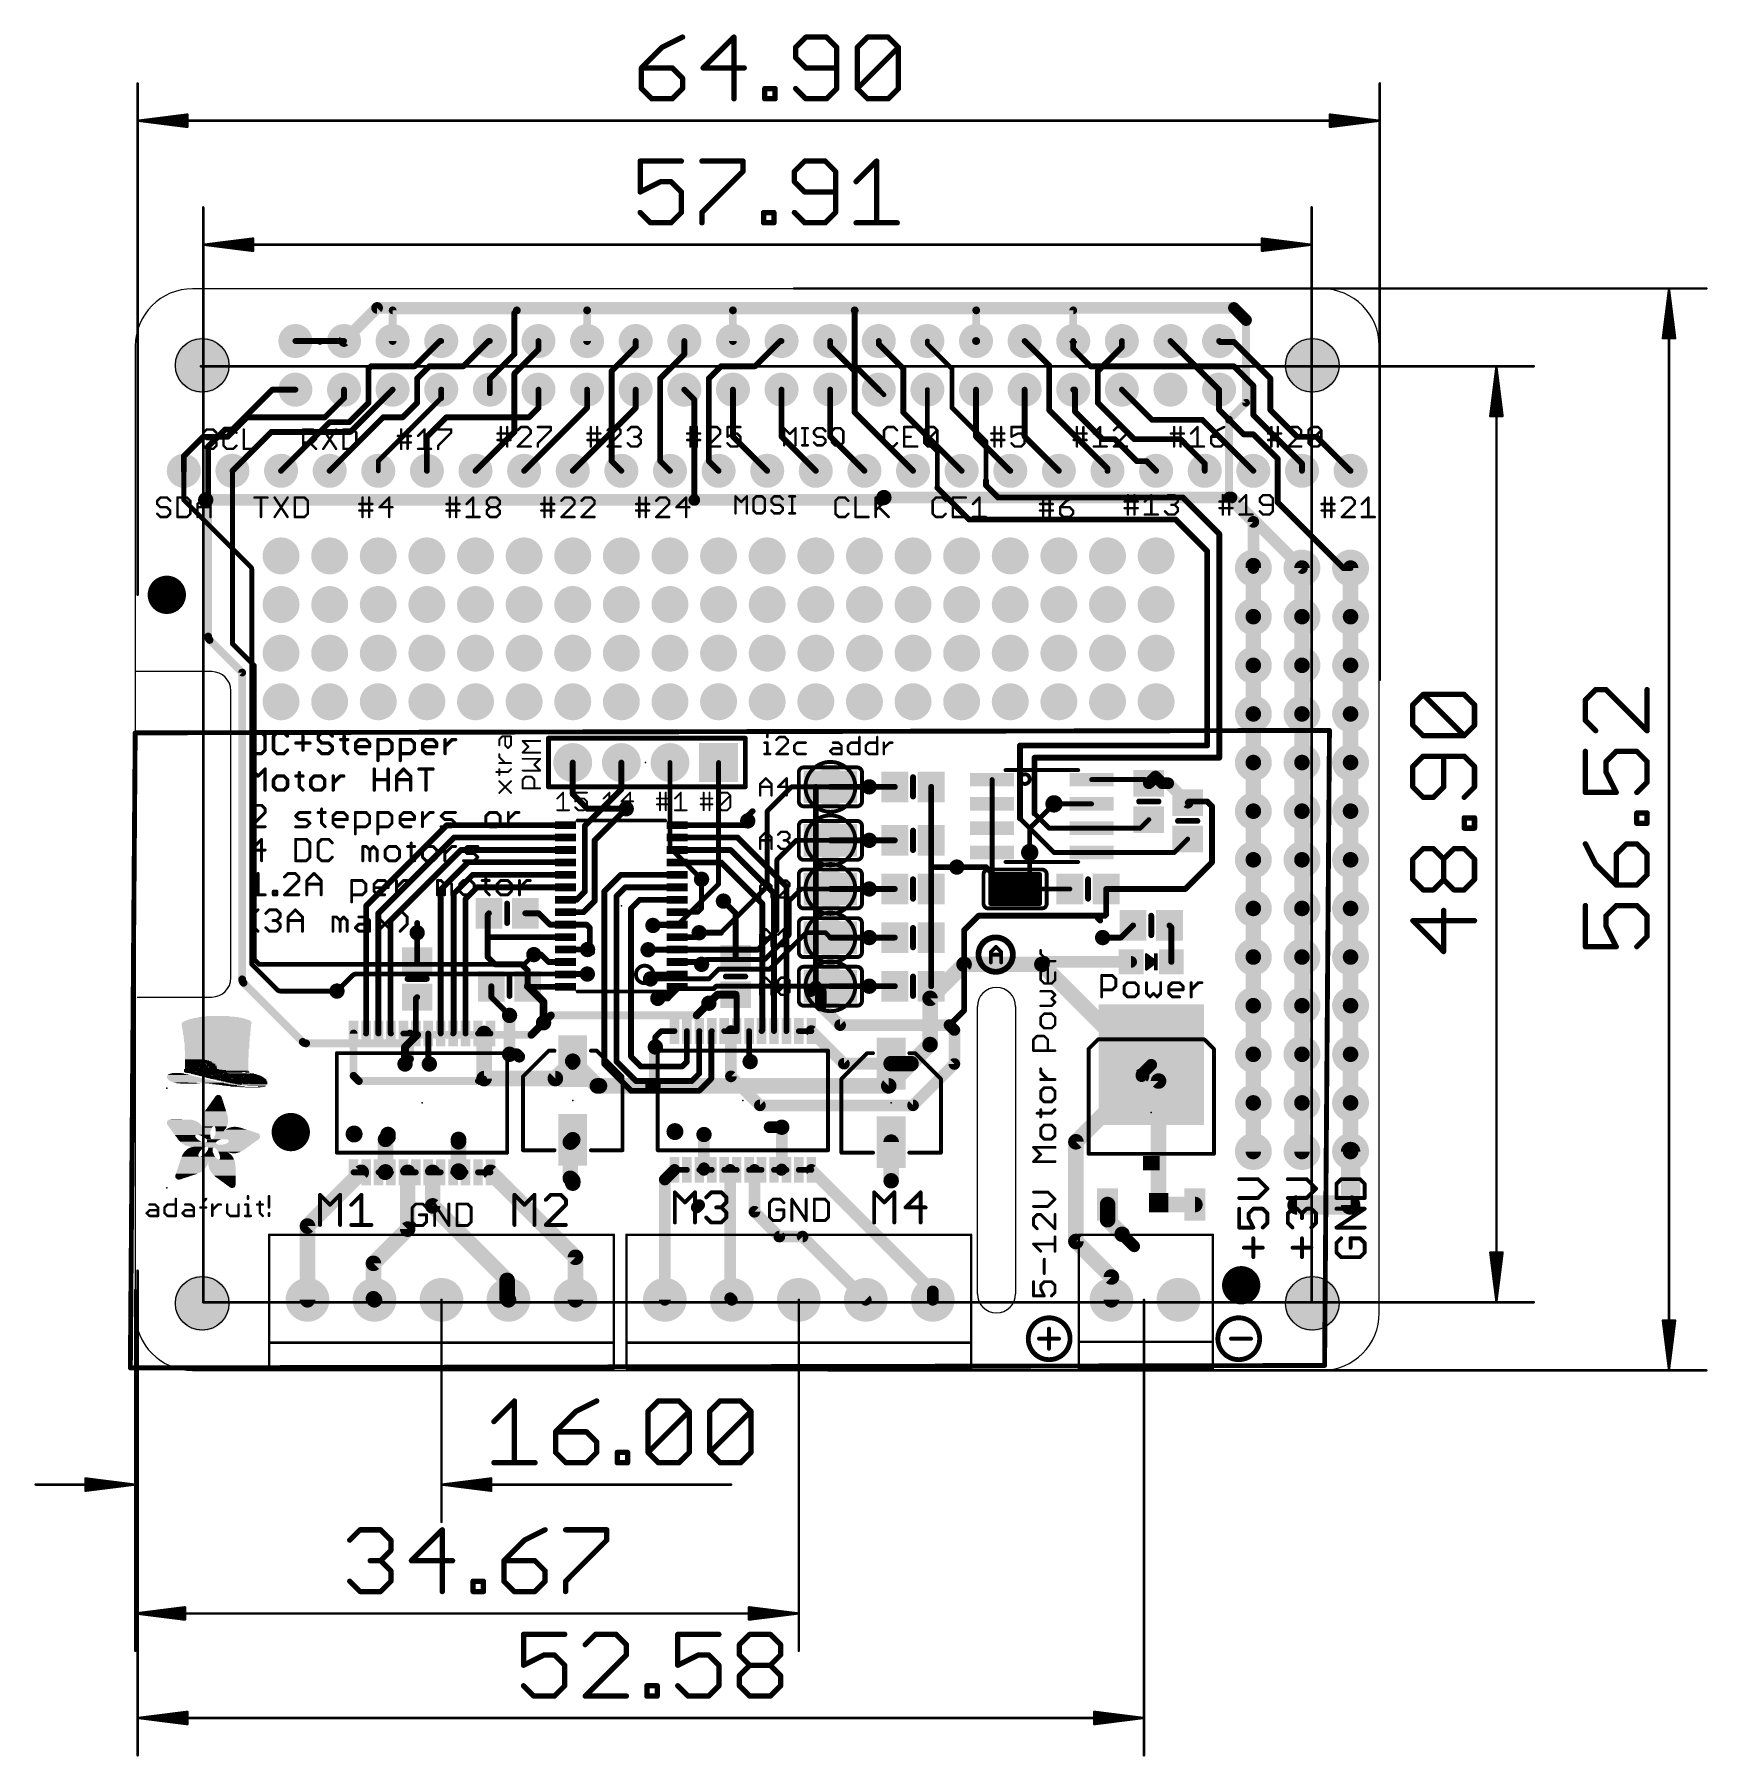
# Model space of a CAD drawing. Extents: x -5.3 to 82.2, y -21.4 to 68.5.
import ezdxf

# ---------------------------------------------------------------- set-up
doc = ezdxf.new("R2010")
doc.units = 0
for name, color, linetype in [('1', 12, 'CONTINUOUS'), ('16', 132, 'CONTINUOUS'), ('17', 110, 'CONTINUOUS'), ('18', 110, 'CONTINUOUS'), ('20', 40, 'CONTINUOUS'), ('21', 40, 'CONTINUOUS'), ('22', 6, 'CONTINUOUS'), ('23', 40, 'CONTINUOUS'), ('24', 53, 'CONTINUOUS'), ('29', 253, 'CONTINUOUS'), ('47', 253, 'CONTINUOUS')]:
    doc.layers.add(name, color=color, linetype=linetype)

# ---------------------------------------------------------------- blocks, each defined once
blk = doc.blocks.new('RECT')
blk.add_solid([(-0.5, -0.5), (0.5, -0.5), (-0.5, 0.5), (0.5, 0.5)])
blk = doc.blocks.new('ROUNDP')
at = {"const_width": 0.5}
blk.add_lwpolyline([(0, -0.25, 1), (0, 0.25, 1), (0, -0.25)], format="xyb", dxfattribs=at)
blk = doc.blocks.new('PIE')
at = {"const_width": 0.5}
blk.add_lwpolyline([(0, -0.25, 1), (0, 0.25, 1), (0, -0.25)], format="xyb", dxfattribs=at)
blk = doc.blocks.new('SQUAREP')
blk.add_solid([(-0.5, -0.5), (0.5, -0.5), (-0.5, 0.5), (0.5, 0.5)])
blk = doc.blocks.new('SQUAREV')
blk.add_solid([(-0.5, -0.5), (0.5, -0.5), (-0.5, 0.5), (0.5, 0.5)])
blk = doc.blocks.new('ROUNDV')
at = {"const_width": 0.5}
blk.add_lwpolyline([(0, -0.25, 1), (0, 0.25, 1), (0, -0.25)], format="xyb", dxfattribs=at)

msp = doc.modelspace()

# ---------------------------------------------------------------- linework, layer by layer
at = {"layer": '1'}
for points, const_width in [([(10.91, 52.5), (12.639, 54.229)], 0.6096), ([(12.639, 54.229), (57.404, 54.229)], 0.6096), ([(57.404, 54.229), (58.039, 53.594)], 0.6096), ([(58.039, 53.594), (58.039, 49.276)], 0.4064), ([(17.145, 51.181), (18.464, 52.5)], 0.3048), ([(18.464, 52.5), (18.53, 52.5)], 0.3048), ([(28.69, 51.804), (28.69, 52.5)], 0.3048), ([(32.385, 51.181), (33.704, 52.5)], 0.3048), ([(33.704, 52.5), (33.77, 52.5)], 0.3048), ([(36.31, 52.209), (36.31, 52.5)], 0.3048), ([(37.592, 50.927), (36.31, 52.209)], 0.3048), ([(41.39, 52.336), (41.39, 52.5)], 0.254), ([(42.672, 51.054), (41.39, 52.336)], 0.254), ([(49.01, 52.5), (49.01, 52.082)], 0.3048), ([(49.01, 52.082), (49.911, 51.181)], 0.3048), ([(14.732, 50.546), (15.367, 51.181)], 0.3048), ([(15.367, 51.181), (17.145, 51.181)], 0.3048), ([(27.432, 50.546), (28.69, 51.804)], 0.3048), ([(29.972, 50.546), (30.607, 51.181)], 0.3048), ([(30.607, 51.181), (32.385, 51.181)], 0.3048), ([(49.911, 51.181), (55.409, 51.181)], 0.3048), ([(55.409, 51.181), (56.63, 49.96)], 0.3048), ([(14.732, 49.276), (14.732, 50.546)], 0.3048), ([(27.432, 46.228), (27.432, 50.546)], 0.3048), ([(29.972, 46.228), (29.972, 50.546)], 0.3048), ([(37.592, 48.768), (37.592, 50.927)], 0.3048), ([(42.672, 49.022), (42.672, 51.054)], 0.254), ([(9.906, 48.514), (10.91, 49.518)], 0.3048), ([(10.91, 49.518), (10.91, 49.96)], 0.3048), ([(11.242, 47.752), (13.45, 49.96)], 0.3048), ([(15.99, 49.518), (12.7, 46.228)], 0.254), ([(15.99, 49.518), (15.99, 49.96)], 0.3048), ([(21.07, 49.01), (21.07, 49.96)], 0.3048), ([(23.61, 49.01), (23.61, 49.96)], 0.3048), ([(26.15, 49.01), (26.15, 49.96)], 0.3048), ([(28.69, 49.96), (29.21, 49.44)], 0.3048), ([(29.21, 49.44), (29.21, 44.323)], 0.3048), ([(31.23, 47.51), (31.23, 49.96)], 0.3048), ([(33.77, 47.51), (33.77, 49.96)], 0.3048), ([(36.31, 47.51), (36.31, 49.96)], 0.3048), ([(41.39, 47.256), (41.39, 49.96)], 0.254), ([(58.039, 49.276), (57.15, 48.387)], 0.4064), ([(4.826, 47.498), (5.842, 48.514)], 0.3048), ([(5.842, 48.514), (9.906, 48.514)], 0.3048), ([(10.16, 45.72), (12.954, 48.514)], 0.3048), ([(12.954, 48.514), (13.97, 48.514)], 0.3048), ([(13.97, 48.514), (14.732, 49.276)], 0.3048), ([(15.24, 47.498), (16.256, 48.514)], 0.3048), ([(16.256, 48.514), (20.574, 48.514)], 0.3048), ([(20.32, 45.72), (23.61, 49.01)], 0.3048), ([(20.574, 48.514), (21.07, 49.01)], 0.3048), ([(22.86, 45.72), (26.15, 49.01)], 0.3048), ([(40.64, 45.72), (37.592, 48.768)], 0.3048), ([(44.45, 47.244), (42.672, 49.022)], 0.254), ([(57.15, 48.387), (57.15, 44.323)], 0.4064), ([(5.08, 45.72), (7.112, 47.752)], 0.3048), ([(7.112, 47.752), (11.242, 47.752)], 0.3048), ([(2.54, 46.482), (3.556, 47.498)], 0.3048), ([(3.556, 47.498), (4.826, 47.498)], 0.3048), ([(15.24, 45.72), (15.24, 47.498)], 0.3048), ([(33.02, 45.72), (31.23, 47.51)], 0.3048), ([(35.56, 45.72), (33.77, 47.51)], 0.3048), ([(38.1, 45.72), (36.31, 47.51)], 0.3048), ([(41.91, 46.736), (41.39, 47.256)], 0.254), ([(41.91, 44.831), (41.91, 46.736)], 0.254), ([(44.45, 45.212), (44.45, 47.244)], 0.254), ([(2.54, 45.72), (2.54, 46.482)], 0.3048), ([(12.7, 46.228), (12.7, 45.72)], 0.254), ([(27.94, 45.72), (27.432, 46.228)], 0.3048), ([(30.48, 45.72), (29.972, 46.228)], 0.3048), ([(2.54, 44.196), (2.54, 45.72)], 0.254), ([(43.561, 43.18), (41.91, 44.831)], 0.3048), ([(44.45, 44.958), (44.45, 45.212)], 0.3048), ([(45.085, 44.323), (44.45, 44.958)], 0.3048), ([(6.0216, 40.7144), (2.54, 44.196)], 0.254), ([(29.21, 44.196), (3.683, 44.196)], 0.6096), ([(38.989, 44.196), (29.21, 44.196)], 0.6096), ([(29.21, 44.323), (29.21, 44.196)], 0.254), ([(38.989, 44.196), (39.116, 44.323)], 0.6096), ([(54.737, 44.323), (45.085, 44.323)], 0.3048), ([(56.642, 42.418), (54.737, 44.323)], 0.3048), ([(57.15, 44.323), (58.42, 43.053)], 0.6096), ([(54.356, 43.18), (43.561, 43.18)], 0.3048), ([(56.007, 41.529), (54.356, 43.18)], 0.3048), ([(58.42, 43.053), (58.42, 40.64)], 0.6096), ([(56.642, 30.734), (56.642, 42.418)], 0.3048), ([(56.007, 31.369), (56.007, 41.529)], 0.3048), ([(6.096, 40.5348), (6.096, 19.939)], 0.254), ([(46.228, 27.559), (46.228, 31.369)], 0.3048), ([(46.228, 31.369), (56.007, 31.369)], 0.3048), ([(25.4, 29.083), (25.4, 30.48)], 0.3048), ([(46.99, 27.813), (46.99, 30.734)], 0.3048), ([(46.99, 30.734), (56.642, 30.734)], 0.3048), ([(44.771, 28.321), (44.771, 29.591)], 0.254), ([(49.971, 29.591), (52.766, 29.591)], 0.254), ([(52.766, 29.591), (52.959, 29.398)], 0.254), ([(53.3095, 29.7485), (52.959, 29.398)], 0.6096), ([(53.66, 29.398), (53.3095, 29.7485)], 0.6096), ([(53.975, 29.398), (53.66, 29.398)], 0.6096), ([(54.991, 28.382), (53.975, 29.398)], 0.6096), ([(23.495, 27.178), (25.4, 29.083)], 0.3048), ([(35.56, 29.21), (35.56, 26.416)], 0.3048), ([(37.084, 29.21), (38.354, 29.21)], 0.3048), ([(38.354, 29.21), (39.69, 29.21)], 0.3048), ([(41.59, 26.416), (41.59, 29.21)], 0.3048), ([(24.003, 26.416), (25.654, 28.067)], 0.3048), ([(44.771, 27.051), (44.771, 28.321)], 0.254), ([(47.752, 27.051), (46.99, 27.813)], 0.254), ([(49.971, 28.321), (48.006, 28.321)], 0.254), ([(54.991, 28.382), (55.057, 28.448)], 0.3048), ([(55.057, 28.448), (56.007, 28.448)], 0.3048), ([(56.007, 28.448), (56.261, 28.194)], 0.3048), ([(56.261, 28.194), (56.261, 25.273)], 0.3048), ([(16.29, 27.212), (12.065, 22.987)], 0.3048), ([(22.4822, 27.212), (16.29, 27.212)], 0.3048), ([(23.495, 23.749), (23.495, 27.178)], 0.3048), ([(28.3178, 27.212), (31.784, 27.212)], 0.3048), ([(31.784, 27.212), (32.004, 27.432)], 0.3048), ([(44.771, 25.781), (44.771, 27.051)], 0.254), ([(48.006, 25.781), (46.228, 27.559)], 0.254), ([(49.971, 27.051), (47.752, 27.051)], 0.254), ([(49.971, 27.051), (52.512, 27.051)], 0.254), ([(52.512, 27.051), (52.959, 27.498)], 0.254), ([(16.656, 26.562), (12.7, 22.606)], 0.3048), ([(22.4822, 26.562), (16.656, 26.562)], 0.3048), ([(24.003, 23.241), (24.003, 26.416)], 0.3048), ([(28.3178, 26.562), (31.477, 26.562)], 0.3048), ([(31.477, 26.562), (34.025, 24.014)], 0.3048), ([(35.56, 26.416), (35.56, 23.876)], 0.3048), ([(37.084, 26.416), (38.354, 26.416)], 0.3048), ([(38.354, 26.416), (39.69, 26.416)], 0.3048), ([(41.59, 25.019), (41.59, 26.416)], 0.3048), ([(54.29, 25.781), (54.991, 26.482)], 0.254), ([(17.022, 25.912), (13.335, 22.225)], 0.3048), ([(15.961, 23.835), (17.399, 25.273)], 0.3048), ([(22.4822, 25.912), (17.022, 25.912)], 0.3048), ([(17.399, 25.273), (22.4712, 25.273)], 0.3048), ([(22.4712, 25.273), (22.4822, 25.262)], 0.3048), ([(28.3178, 25.912), (31.111, 25.912)], 0.3048), ([(28.3178, 25.262), (30.618, 25.262)], 0.3048), ([(30.618, 25.262), (32.766, 23.114)], 0.3048), ([(31.111, 25.912), (33.375, 23.648)], 0.3048), ([(44.771, 24.698), (44.771, 25.781)], 0.254), ([(46.736, 25.781), (46.736, 23.876)], 0.254), ([(49.971, 25.781), (48.006, 25.781)], 0.254), ([(49.971, 25.781), (54.29, 25.781)], 0.254), ([(56.261, 25.273), (54.864, 23.876)], 0.3048), ([(17.627, 24.612), (16.637, 23.622)], 0.3048), ([(22.4822, 24.612), (17.627, 24.612)], 0.3048), ([(25.374, 24.612), (24.511, 23.749)], 0.3048), ([(28.3178, 24.612), (25.374, 24.612)], 0.3048), ([(29.591, 22.86), (29.591, 24.384)], 0.254), ([(41.59, 23.876), (41.59, 25.019)], 0.3048), ([(42.926, 25.019), (41.59, 25.019)], 0.3048), ([(44.45, 25.019), (42.926, 25.019)], 0.3048), ([(44.771, 24.698), (44.45, 25.019)], 0.3048), ([(44.771, 24.698), (45.212, 24.257)], 0.3048), ([(45.212, 24.257), (45.212, 23.876)], 0.3048), ([(15.961, 16.325), (15.961, 23.835)], 0.3048), ([(16.637, 23.622), (16.637, 16.351)], 0.3048), ([(17.261, 23.357), (17.866, 23.962)], 0.3048), ([(17.261, 16.325), (17.261, 23.357)], 0.3048), ([(17.866, 23.962), (22.4822, 23.962)], 0.3048), ([(22.4822, 23.312), (23.058, 23.312)], 0.3048), ([(23.058, 23.312), (23.495, 23.749)], 0.3048), ([(23.424, 22.662), (24.003, 23.241)], 0.3048), ([(24.511, 23.749), (24.511, 14.732)], 0.3048), ([(25.613, 23.962), (25.146, 23.495)], 0.3048), ([(25.146, 23.495), (25.146, 14.859)], 0.3048), ([(28.3178, 23.962), (25.613, 23.962)], 0.3048), ([(25.908, 22.86), (26.36, 23.312)], 0.3048), ([(26.36, 23.312), (28.3178, 23.312)], 0.3048), ([(31.369, 22.606), (30.734, 23.241)], 0.3048), ([(33.375, 23.648), (33.375, 16.452)], 0.3048), ([(34.025, 24.014), (34.025, 16.452)], 0.3048), ([(35.56, 21.336), (35.56, 23.876)], 0.3048), ([(37.084, 23.876), (38.354, 23.876)], 0.3048), ([(38.354, 23.876), (39.69, 23.876)], 0.3048), ([(41.59, 21.336), (41.59, 23.876)], 0.3048), ([(46.736, 23.876), (48.834, 23.876)], 0.254), ([(54.864, 23.876), (50.734, 23.876)], 0.3048), ([(50.734, 22.54), (50.734, 23.876)], 0.3048), ([(12.065, 22.987), (12.065, 16.329)], 0.3048), ([(12.7, 22.606), (12.7, 16.336)], 0.3048), ([(18.415, 22.54), (18.481, 22.606)], 0.3048), ([(18.415, 21.463), (18.415, 22.54)], 0.3048), ([(20.381, 22.606), (21.082, 22.606)], 0.3048), ([(21.082, 22.606), (21.676, 22.012)], 0.3048), ([(22.4822, 22.662), (23.424, 22.662)], 0.3048), ([(25.908, 15.113), (25.908, 22.86)], 0.3048), ([(28.3178, 22.662), (29.393, 22.662)], 0.254), ([(29.393, 22.662), (29.591, 22.86)], 0.254), ([(31.369, 20.254), (31.369, 22.606)], 0.3048), ([(32.766, 23.114), (32.766, 16.493)], 0.3048), ([(43.307, 21.717), (44.069, 22.479)], 0.3048), ([(44.069, 22.479), (50.673, 22.479)], 0.3048), ([(50.673, 22.479), (50.734, 22.54)], 0.3048), ([(13.335, 22.225), (13.335, 16.351)], 0.3048), ([(14.732, 20.127), (14.732, 21.59)], 0.3048), ([(18.516, 21.362), (18.415, 21.463)], 0.3048), ([(18.415, 21.463), (18.415, 20.32)], 0.3048), ([(21.676, 22.012), (22.4822, 22.012)], 0.3048), ([(22.4822, 22.012), (23.581, 22.012)], 0.3048), ([(23.581, 22.012), (23.749, 21.844)], 0.3048), ([(23.749, 20.828), (23.749, 21.844)], 0.3048), ([(27.092, 22.012), (27.051, 21.971)], 0.3048), ([(28.3178, 22.012), (27.092, 22.012)], 0.3048), ([(29.236, 21.362), (29.464, 21.59)], 0.3048), ([(43.307, 17.526), (43.307, 21.717)], 0.3048), ([(52.136, 21.971), (51.501, 21.336)], 0.3048), ([(54.136, 21.871), (54.036, 21.971)], 0.3048), ([(54.136, 20.066), (54.136, 21.871)], 0.3048), ([(22.4822, 21.362), (18.516, 21.362)], 0.3048), ([(22.4822, 20.712), (23.633, 20.712)], 0.3048), ([(23.633, 20.712), (23.749, 20.828)], 0.3048), ([(26.808, 20.712), (26.797, 20.701)], 0.3048), ([(28.3178, 20.712), (26.808, 20.712)], 0.3048), ([(28.3178, 21.362), (29.236, 21.362)], 0.3048), ([(35.56, 21.336), (35.56, 18.796)], 0.3048), ([(37.084, 21.336), (38.354, 21.336)], 0.3048), ([(38.354, 21.336), (39.69, 21.336)], 0.3048), ([(41.59, 18.796), (41.59, 21.336)], 0.3048), ([(51.501, 21.336), (50.546, 21.336)], 0.3048), ([(6.096, 19.939), (7.4186, 18.6164)], 0.254), ([(18.415, 20.32), (18.796, 19.939)], 0.3048), ([(18.796, 19.939), (20.193, 19.939)], 0.3048), ([(20.193, 19.939), (20.508, 19.624)], 0.3048), ([(21.209, 20.447), (20.828, 20.447)], 0.3048), ([(21.594, 20.062), (21.209, 20.447)], 0.3048), ([(22.4822, 20.062), (21.594, 20.062)], 0.3048), ([(28.3178, 20.062), (29.468, 20.062)], 0.3048), ([(29.468, 20.062), (29.591, 19.939)], 0.3048), ([(47.371, 19.939), (47.498, 20.066)], 0.6096), ([(47.498, 20.066), (52.036, 20.066)], 0.6096), ([(18.608, 18.796), (18.608, 18.222)], 0.3048), ([(21.336, 17.968), (20.508, 18.796)], 0.4064), ([(20.508, 19.624), (20.508, 18.796)], 0.3048), ([(20.508, 18.796), (20.542, 18.762)], 0.3048), ([(20.542, 18.762), (22.4822, 18.762)], 0.3048), ([(22.4822, 19.412), (22.5012, 19.431)], 0.3048), ([(22.5012, 19.431), (23.622, 19.431)], 0.3048), ([(27.159, 19.412), (26.924, 19.177)], 0.3048), ([(28.3178, 19.412), (27.159, 19.412)], 0.3048), ([(28.3178, 18.762), (28.3178, 18.6658)], 0.3048), ([(35.306, 18.542), (35.56, 18.796)], 0.6096), ([(35.814, 18.542), (35.56, 18.796)], 0.6096), ([(37.084, 18.796), (38.354, 18.796)], 0.3048), ([(38.354, 18.796), (39.69, 18.796)], 0.3048), ([(7.5982, 18.542), (10.541, 18.542)], 0.254), ([(14.732, 18.227), (14.661, 18.156)], 0.3048), ([(14.661, 18.156), (14.661, 16.325)], 0.3048), ([(18.608, 18.222), (19.558, 17.272)], 0.3048), ([(21.336, 16.891), (21.336, 17.968)], 0.4064), ([(27.813, 18.161), (27.305, 18.161)], 0.3048), ([(28.3178, 18.6658), (27.813, 18.161)], 0.3048), ([(27.8438, 18.161), (27.813, 18.161)], 0.3048), ([(29.972, 17.907), (30.419, 18.354)], 0.4064), ([(30.419, 18.354), (31.369, 18.354)], 0.4064), ([(31.425, 18.298), (31.369, 18.354)], 0.3048), ([(31.425, 16.452), (31.425, 18.298)], 0.3048), ([(35.814, 17.78), (35.814, 18.542)], 0.6096), ([(36.83, 16.764), (35.814, 17.78)], 0.6096), ([(19.558, 15.24), (19.558, 17.272)], 0.6096), ([(42.545, 16.764), (43.307, 17.526)], 0.3048), ([(11.411, 16.325), (11.411, 14.116)], 0.4064), ([(12.065, 16.329), (12.061, 16.325)], 0.3048), ([(12.7, 16.336), (12.711, 16.325)], 0.3048), ([(13.335, 16.351), (13.361, 16.325)], 0.3048), ([(14.3579, 16.325), (14.011, 16.325)], 0.3048), ([(14.3579, 16.325), (14.3579, 14.9929)], 0.4064), ([(14.661, 16.325), (14.3579, 16.325)], 0.3048), ([(15.311, 16.325), (15.311, 14.732)], 0.3048), ([(16.637, 16.351), (16.611, 16.325)], 0.3048), ([(18.2283, 16.325), (17.911, 16.325)], 0.3048), ([(18.2283, 16.325), (18.2283, 13.97)], 0.8128), ([(18.561, 16.325), (18.2283, 16.325)], 0.3048), ([(27.49, 16.452), (27.178, 16.14)], 0.3048), ([(27.178, 16.14), (27.178, 15.621)], 0.3048), ([(28.175, 16.452), (27.49, 16.452)], 0.3048), ([(28.825, 16.452), (28.825, 14.855)], 0.3048), ([(29.464, 16.441), (29.475, 16.452)], 0.3048), ([(29.464, 14.224), (29.464, 16.441)], 0.3048), ([(30.099, 16.426), (30.125, 16.452)], 0.3048), ([(30.099, 13.97), (30.099, 16.426)], 0.3048), ([(31.1272, 16.452), (30.775, 16.452)], 0.3048), ([(31.1272, 16.452), (31.1272, 14.0848)], 0.6096), ([(31.425, 16.452), (31.1272, 16.452)], 0.3048), ([(32.075, 16.452), (32.075, 14.915)], 0.3048), ([(32.766, 16.493), (32.725, 16.452)], 0.3048), ([(35.325, 16.452), (34.675, 16.452)], 0.3048), ([(37.027, 14.75), (35.325, 16.452)], 0.6096), ([(42.545, 16.764), (36.83, 16.764)], 0.6096), ([(42.799, 16.51), (42.545, 16.764)], 0.6096), ([(42.799, 14.732), (42.799, 16.51)], 0.6096), ([(41.529, 15.748), (40.531, 14.75)], 0.8128), ([(14.3579, 14.9929), (14.097, 14.732)], 0.4064), ([(15.311, 14.732), (15.367, 14.732)], 0.3048), ([(22.86, 14.877), (21.953, 13.97)], 0.8128), ([(24.148, 13.589), (22.86, 14.877)], 0.8128), ([(22.86, 14.877), (22.86, 14.732)], 0.6096), ([(24.511, 14.732), (25.908, 13.335)], 0.3048), ([(25.146, 14.859), (26.162, 13.843)], 0.3048), ([(26.416, 14.605), (25.908, 15.113)], 0.3048), ([(28.575, 14.605), (26.416, 14.605)], 0.3048), ([(28.825, 14.855), (28.575, 14.605)], 0.3048), ([(32.075, 14.915), (32.131, 14.859)], 0.3048), ([(39.497, 14.75), (37.027, 14.75)], 0.6096), ([(40.531, 14.75), (39.497, 14.75)], 0.8128), ([(40.64, 12.573), (42.799, 14.732)], 0.6096), ([(49.149, 10.668), (52.578, 14.097)], 0.8128), ([(52.578, 14.184), (53.086, 14.692)], 0.6096), ([(52.578, 14.097), (52.578, 14.184)], 0.6096), ([(11.411, 14.116), (11.684, 13.843)], 0.4064), ([(11.684, 13.843), (17.907, 13.843)], 0.4064), ([(17.907, 13.843), (18.1013, 13.843)], 0.3048), ([(21.953, 13.97), (18.2283, 13.97)], 0.8128), ([(18.1013, 13.843), (18.2283, 13.97)], 0.3048), ([(24.257, 13.589), (24.148, 13.589)], 0.8128), ([(26.162, 13.843), (29.083, 13.843)], 0.3048), ([(29.083, 13.843), (29.464, 14.224)], 0.3048), ([(29.464, 13.335), (30.099, 13.97)], 0.3048), ([(31.1272, 14.0848), (32.639, 12.573)], 0.6096), ([(25.908, 13.335), (29.464, 13.335)], 0.3048), ([(32.639, 12.573), (40.64, 12.573)], 0.6096), ([(33.782, 9.2252), (33.782, 11.43)], 0.6096), ([(13.081, 9.0959), (13.081, 10.795)], 0.8128), ([(16.891, 9.1383), (16.891, 10.795)], 0.8128), ([(22.86, 10.777), (22.733, 10.65)], 0.8128), ([(22.733, 10.65), (22.733, 8.763)], 0.8128), ([(29.718, 9.2875), (29.718, 11.049)], 0.6096), ([(39.497, 10.65), (39.497, 8.636)], 0.8128), ([(49.149, 5.461), (49.149, 10.668)], 0.8128), ([(11.8111, 9.075), (9.002, 6.2659)], 0.8128), ([(11.8111, 9.075), (11.411, 9.075)], 0.3048), ([(12.061, 9.075), (11.8111, 9.075)], 0.3048), ([(12.711, 9.075), (13.0601, 9.075)], 0.3048), ([(13.0601, 9.075), (13.081, 9.0959)], 0.8128), ([(13.0601, 9.075), (13.361, 9.075)], 0.3048), ([(14.2357, 9.075), (14.2357, 6.1077)], 0.8128), ([(14.011, 9.075), (14.2357, 9.075)], 0.3048), ([(14.2357, 9.075), (14.661, 9.075)], 0.3048), ([(15.5399, 9.075), (15.5399, 7.3201)], 0.8128), ([(15.5399, 9.075), (15.311, 9.075)], 0.3048), ([(15.961, 9.075), (15.5399, 9.075)], 0.3048), ([(16.611, 9.075), (16.9543, 9.075)], 0.3048), ([(16.9543, 9.075), (16.891, 9.1383)], 0.8128), ([(16.9543, 9.075), (17.261, 9.075)], 0.3048), ([(18.561, 9.075), (17.911, 9.075)], 0.3048), ([(18.561, 9.075), (23.002, 4.634)], 0.8128), ([(28.175, 9.202), (27.671, 8.698)], 0.6096), ([(27.671, 8.698), (27.671, 2.413)], 0.6096), ([(28.825, 9.202), (28.175, 9.202)], 0.3048), ([(29.7097, 9.202), (29.475, 9.202)], 0.3048), ([(29.7097, 9.2793), (29.718, 9.2875)], 0.6096), ([(29.7097, 9.202), (29.7097, 9.2793)], 0.6096), ([(30.125, 9.202), (29.7097, 9.202)], 0.3048), ([(30.775, 9.202), (31.0854, 9.202)], 0.3048), ([(31.0854, 9.202), (31.0854, 2.4986)], 0.6096), ([(31.0854, 9.202), (31.425, 9.202)], 0.3048), ([(32.3553, 9.202), (32.075, 9.202)], 0.3048), ([(32.3553, 9.202), (32.3553, 7.0147)], 0.6096), ([(32.725, 9.202), (32.3553, 9.202)], 0.3048), ([(33.375, 9.202), (33.7588, 9.202)], 0.3048), ([(33.7588, 9.202), (33.782, 9.2252)], 0.6096), ([(33.7588, 9.202), (34.025, 9.202)], 0.3048), ([(35.325, 9.202), (34.675, 9.202)], 0.3048), ([(35.325, 9.202), (41.671, 2.856)], 0.6096), ([(15.5399, 7.3201), (19.431, 3.429)], 0.8128), ([(32.3553, 7.0147), (33.655, 5.715)], 0.6096), ([(50.806, 7.392), (50.806, 6.598)], 0.8128), ([(55.366, 7.392), (53.568, 7.392)], 0.8128), ([(53.568, 7.392), (53.467, 7.493)], 0.6096), ([(9.002, 6.2659), (9.002, 2.413)], 0.8128), ([(14.2357, 6.1077), (12.446, 4.318)], 0.8128), ([(50.806, 6.598), (51.562, 5.842)], 0.8128), ([(33.655, 5.715), (34.869, 5.715)], 0.6096), ([(34.869, 5.715), (38.171, 2.413)], 0.6096), ([(51.005, 3.605), (49.149, 5.461)], 0.8128), ([(12.446, 4.318), (12.446, 2.469)], 0.8128), ([(23.002, 4.634), (23.002, 2.413)], 0.8128), ([(19.431, 3.429), (19.431, 2.484)], 0.8128), ([(51.005, 2.413), (51.005, 3.605)], 0.8128), ([(12.446, 2.469), (12.502, 2.413)], 0.8128), ([(19.431, 2.484), (19.502, 2.413)], 0.8128), ([(31.0854, 2.4986), (31.171, 2.413)], 0.6096), ([(41.671, 2.856), (41.671, 2.413)], 0.6096)]:
    msp.add_lwpolyline(points, dxfattribs=dict(at, const_width=const_width))
for points, const_width in [([(12.639, 54.3814, 1), (12.639, 54.0766)], 0.3048), ([(12.7468, 54.1212, 1), (12.5312, 54.3368)], 0.3048), ([(57.5118, 54.3368, 1), (57.2962, 54.1212)], 0.3048), ([(57.404, 54.0766, 1), (57.404, 54.3814)], 0.3048), ([(57.9312, 53.4862, 1), (58.1468, 53.7018)], 0.3048), ([(58.1406, 53.594, 1), (57.9374, 53.594)], 0.2032), ([(10.8022, 52.6078, 1), (11.0178, 52.3922)], 0.3048), ([(18.464, 52.5762, 1), (18.464, 52.4238)], 0.1524), ([(18.5179, 52.4461, 1), (18.4101, 52.5539)], 0.1524), ([(18.53, 52.4238, 1), (18.53, 52.5762)], 0.1524), ([(28.7662, 52.5, 1), (28.6138, 52.5)], 0.1524), ([(33.704, 52.5762, 1), (33.704, 52.4238)], 0.1524), ([(33.7579, 52.4461, 1), (33.6501, 52.5539)], 0.1524), ([(33.77, 52.4238, 1), (33.77, 52.5762)], 0.1524), ([(36.3862, 52.5, 1), (36.2338, 52.5)], 0.1524), ([(36.3639, 52.2629, 1), (36.2561, 52.1551)], 0.1524), ([(36.2338, 52.209, 1), (36.3862, 52.209)], 0.1524), ([(41.4535, 52.5, 1), (41.3265, 52.5)], 0.127), ([(41.4349, 52.3809, 1), (41.3451, 52.2911)], 0.127), ([(41.3265, 52.336, 1), (41.4535, 52.336)], 0.127), ([(49.0862, 52.5, 1), (48.9338, 52.5)], 0.1524), ([(49.0639, 52.1359, 1), (48.9561, 52.0281)], 0.1524), ([(15.367, 51.2572, 1), (15.367, 51.1048)], 0.1524), ([(15.4209, 51.1271, 1), (15.3131, 51.2349)], 0.1524), ([(17.0911, 51.2349, 1), (17.1989, 51.1271)], 0.1524), ([(17.145, 51.1048, 1), (17.145, 51.2572)], 0.1524), ([(28.6138, 51.804, 1), (28.7662, 51.804)], 0.1524), ([(28.7439, 51.7501, 1), (28.6361, 51.8579)], 0.1524), ([(30.607, 51.2572, 1), (30.607, 51.1048)], 0.1524), ([(30.6609, 51.1271, 1), (30.5531, 51.2349)], 0.1524), ([(32.3311, 51.2349, 1), (32.4389, 51.1271)], 0.1524), ([(32.385, 51.1048, 1), (32.385, 51.2572)], 0.1524), ([(48.9338, 52.082, 1), (49.0862, 52.082)], 0.1524), ([(49.911, 51.2572, 1), (49.911, 51.1048)], 0.1524), ([(49.8571, 51.1271, 1), (49.9649, 51.2349)], 0.1524), ([(55.4629, 51.2349, 1), (55.3551, 51.1271)], 0.1524), ([(55.409, 51.1048, 1), (55.409, 51.2572)], 0.1524), ([(14.8082, 50.546, 1), (14.6558, 50.546)], 0.1524), ([(14.6781, 50.5999, 1), (14.7859, 50.4921)], 0.1524), ([(27.5082, 50.546, 1), (27.3558, 50.546)], 0.1524), ([(27.3781, 50.5999, 1), (27.4859, 50.4921)], 0.1524), ([(30.0482, 50.546, 1), (29.8958, 50.546)], 0.1524), ([(29.9181, 50.5999, 1), (30.0259, 50.4921)], 0.1524), ([(37.6682, 50.927, 1), (37.5158, 50.927)], 0.1524), ([(37.5381, 50.8731, 1), (37.6459, 50.9809)], 0.1524), ([(42.7355, 51.054, 1), (42.6085, 51.054)], 0.127), ([(42.6271, 51.0091, 1), (42.7169, 51.0989)], 0.127), ([(10.9862, 49.96, 1), (10.8338, 49.96)], 0.1524), ([(10.8338, 49.518, 1), (10.9862, 49.518)], 0.1524), ([(10.9639, 49.4641, 1), (10.8561, 49.5719)], 0.1524), ([(13.5039, 49.9061, 1), (13.3961, 50.0139)], 0.1524), ([(16.0662, 49.96, 1), (15.9138, 49.96)], 0.1524), ([(15.9138, 49.518, 1), (16.0662, 49.518)], 0.1524), ([(16.0349, 49.4731, 1), (15.9451, 49.5629)], 0.127), ([(21.1462, 49.96, 1), (20.9938, 49.96)], 0.1524), ([(23.6862, 49.96, 1), (23.5338, 49.96)], 0.1524), ([(26.2262, 49.96, 1), (26.0738, 49.96)], 0.1524), ([(28.7439, 50.0139, 1), (28.6361, 49.9061)], 0.1524), ([(29.2862, 49.44, 1), (29.1338, 49.44)], 0.1524), ([(29.1561, 49.3861, 1), (29.2639, 49.4939)], 0.1524), ([(31.3062, 49.96, 1), (31.1538, 49.96)], 0.1524), ([(33.8462, 49.96, 1), (33.6938, 49.96)], 0.1524), ([(36.3862, 49.96, 1), (36.2338, 49.96)], 0.1524), ([(41.4535, 49.96, 1), (41.3265, 49.96)], 0.127), ([(56.5761, 49.9061, 1), (56.6839, 50.0139)], 0.1524), ([(58.1108, 49.2042, 1), (57.9672, 49.3478)], 0.2032), ([(5.842, 48.5902, 1), (5.842, 48.4378)], 0.1524), ([(5.8959, 48.4601, 1), (5.7881, 48.5679)], 0.1524), ([(9.8521, 48.5679, 1), (9.9599, 48.4601)], 0.1524), ([(9.906, 48.4378, 1), (9.906, 48.5902)], 0.1524), ([(12.954, 48.5902, 1), (12.954, 48.4378)], 0.1524), ([(13.0079, 48.4601, 1), (12.9001, 48.5679)], 0.1524), ([(13.9161, 48.5679, 1), (14.0239, 48.4601)], 0.1524), ([(13.97, 48.4378, 1), (13.97, 48.5902)], 0.1524), ([(14.6558, 49.276, 1), (14.8082, 49.276)], 0.1524), ([(14.7859, 49.2221, 1), (14.6781, 49.3299)], 0.1524), ([(16.256, 48.5902, 1), (16.256, 48.4378)], 0.1524), ([(16.3099, 48.4601, 1), (16.2021, 48.5679)], 0.1524), ([(20.5201, 48.5679, 1), (20.6279, 48.4601)], 0.1524), ([(20.574, 48.4378, 1), (20.574, 48.5902)], 0.1524), ([(20.9938, 49.01, 1), (21.1462, 49.01)], 0.1524), ([(21.1239, 48.9561, 1), (21.0161, 49.0639)], 0.1524), ([(23.5338, 49.01, 1), (23.6862, 49.01)], 0.1524), ([(23.6639, 48.9561, 1), (23.5561, 49.0639)], 0.1524), ([(26.0738, 49.01, 1), (26.2262, 49.01)], 0.1524), ([(26.2039, 48.9561, 1), (26.0961, 49.0639)], 0.1524), ([(37.6459, 48.8219, 1), (37.5381, 48.7141)], 0.1524), ([(37.5158, 48.768, 1), (37.6682, 48.768)], 0.1524), ([(42.7169, 49.0669, 1), (42.6271, 48.9771)], 0.127), ([(42.6085, 49.022, 1), (42.7355, 49.022)], 0.127), ([(57.2516, 48.387, 1), (57.0484, 48.387)], 0.2032), ([(57.9374, 49.276, 1), (58.1406, 49.276)], 0.2032), ([(7.112, 47.8282, 1), (7.112, 47.6758)], 0.1524), ([(7.1659, 47.6981, 1), (7.0581, 47.8059)], 0.1524), ([(11.1881, 47.8059, 1), (11.2959, 47.6981)], 0.1524), ([(11.242, 47.6758, 1), (11.242, 47.8282)], 0.1524), ([(57.0782, 48.4588, 1), (57.2218, 48.3152)], 0.2032), ([(3.556, 47.5742, 1), (3.556, 47.4218)], 0.1524), ([(3.6099, 47.4441, 1), (3.5021, 47.5519)], 0.1524), ([(4.7721, 47.5519, 1), (4.8799, 47.4441)], 0.1524), ([(4.826, 47.4218, 1), (4.826, 47.5742)], 0.1524), ([(15.3162, 47.498, 1), (15.1638, 47.498)], 0.1524), ([(15.1861, 47.5519, 1), (15.2939, 47.4441)], 0.1524), ([(31.2839, 47.5639, 1), (31.1761, 47.4561)], 0.1524), ([(31.1538, 47.51, 1), (31.3062, 47.51)], 0.1524), ([(33.8239, 47.5639, 1), (33.7161, 47.4561)], 0.1524), ([(33.6938, 47.51, 1), (33.8462, 47.51)], 0.1524), ([(36.3639, 47.5639, 1), (36.2561, 47.4561)], 0.1524), ([(36.2338, 47.51, 1), (36.3862, 47.51)], 0.1524), ([(41.4349, 47.3009, 1), (41.3451, 47.2111)], 0.127), ([(41.3265, 47.256, 1), (41.4535, 47.256)], 0.127), ([(41.9735, 46.736, 1), (41.8465, 46.736)], 0.127), ([(41.8651, 46.6911, 1), (41.9549, 46.7809)], 0.127), ([(44.5135, 47.244, 1), (44.3865, 47.244)], 0.127), ([(44.4051, 47.1991, 1), (44.4949, 47.2889)], 0.127), ([(2.6162, 46.482, 1), (2.4638, 46.482)], 0.1524), ([(2.4861, 46.5359, 1), (2.5939, 46.4281)], 0.1524), ([(12.7635, 46.228, 1), (12.6365, 46.228)], 0.127), ([(12.6551, 46.2729, 1), (12.7449, 46.1831)], 0.127), ([(27.4859, 46.2819, 1), (27.3781, 46.1741)], 0.1524), ([(27.3558, 46.228, 1), (27.5082, 46.228)], 0.1524), ([(30.0259, 46.2819, 1), (29.9181, 46.1741)], 0.1524), ([(29.8958, 46.228, 1), (30.0482, 46.228)], 0.1524), ([(2.4638, 45.72, 1), (2.6162, 45.72)], 0.1524), ([(2.6035, 45.72, 1), (2.4765, 45.72)], 0.127), ([(5.0261, 45.7739, 1), (5.1339, 45.6661)], 0.1524), ([(10.1061, 45.7739, 1), (10.2139, 45.6661)], 0.1524), ([(12.6365, 45.72, 1), (12.7635, 45.72)], 0.127), ([(15.1638, 45.72, 1), (15.3162, 45.72)], 0.1524), ([(20.2661, 45.7739, 1), (20.3739, 45.6661)], 0.1524), ([(22.8061, 45.7739, 1), (22.9139, 45.6661)], 0.1524), ([(27.8861, 45.6661, 1), (27.9939, 45.7739)], 0.1524), ([(30.4261, 45.6661, 1), (30.5339, 45.7739)], 0.1524), ([(32.9661, 45.6661, 1), (33.0739, 45.7739)], 0.1524), ([(35.5061, 45.6661, 1), (35.6139, 45.7739)], 0.1524), ([(38.0461, 45.6661, 1), (38.1539, 45.7739)], 0.1524), ([(40.5861, 45.6661, 1), (40.6939, 45.7739)], 0.1524), ([(41.9639, 44.8849, 1), (41.8561, 44.7771)], 0.1524), ([(44.5262, 45.212, 1), (44.3738, 45.212)], 0.1524), ([(44.5039, 45.0119, 1), (44.3961, 44.9041)], 0.1524), ([(44.3738, 44.958, 1), (44.5262, 44.958)], 0.1524), ([(44.3865, 45.212, 1), (44.5135, 45.212)], 0.127), ([(2.5849, 44.2409, 1), (2.4951, 44.1511)], 0.127), ([(2.4765, 44.196, 1), (2.6035, 44.196)], 0.127), ([(3.683, 44.3484, 1), (3.683, 44.0436)], 0.3048), ([(29.21, 44.3484, 1), (29.21, 44.0436)], 0.3048), ([(29.21, 44.0436, 1), (29.21, 44.3484)], 0.3048), ([(29.1338, 44.323, 1), (29.2862, 44.323)], 0.1524), ([(29.2735, 44.323, 1), (29.1465, 44.323)], 0.127), ([(29.1465, 44.196, 1), (29.2735, 44.196)], 0.127), ([(38.8812, 44.3038, 1), (39.0968, 44.0882)], 0.3048), ([(38.989, 44.0436, 1), (38.989, 44.3484)], 0.3048), ([(39.2238, 44.2152, 1), (39.0082, 44.4308)], 0.3048), ([(41.8465, 44.831, 1), (41.9735, 44.831)], 0.127), ([(45.085, 44.3992, 1), (45.085, 44.2468)], 0.1524), ([(45.0311, 44.2691, 1), (45.1389, 44.3769)], 0.1524), ([(54.7909, 44.3769, 1), (54.6831, 44.2691)], 0.1524), ([(54.737, 44.2468, 1), (54.737, 44.3992)], 0.1524), ([(57.2578, 44.4308, 1), (57.0422, 44.2152)], 0.3048), ([(57.0484, 44.323, 1), (57.2516, 44.323)], 0.2032), ([(43.561, 43.2562, 1), (43.561, 43.1038)], 0.1524), ([(43.5071, 43.1261, 1), (43.6149, 43.2339)], 0.1524), ([(54.4099, 43.2339, 1), (54.3021, 43.1261)], 0.1524), ([(54.356, 43.1038, 1), (54.356, 43.2562)], 0.1524), ([(58.5724, 43.053, 1), (58.2676, 43.053)], 0.3048), ([(58.3122, 42.9452, 1), (58.5278, 43.1608)], 0.3048), ([(56.7182, 42.418, 1), (56.5658, 42.418)], 0.1524), ([(56.5881, 42.3641, 1), (56.6959, 42.4719)], 0.1524), ([(56.0832, 41.529, 1), (55.9308, 41.529)], 0.1524), ([(55.9531, 41.4751, 1), (56.0609, 41.5829)], 0.1524), ([(6.096, 40.5348, 0.1989), (6.0216, 40.7144)], 0.254), ([(6.0665, 40.7593, 1), (5.9767, 40.6695)], 0.127), ([(5.9767, 40.6695, 1), (6.0665, 40.7593)], 0.127), ([(6.1595, 40.5348, 1), (6.0325, 40.5348)], 0.127), ([(6.0325, 40.5348, 1), (6.1595, 40.5348)], 0.127), ([(58.2676, 40.64, 1), (58.5724, 40.64)], 0.3048), ([(46.3042, 31.369, 1), (46.1518, 31.369)], 0.1524), ([(46.228, 31.4452, 1), (46.228, 31.2928)], 0.1524), ([(56.007, 31.2928, 1), (56.007, 31.4452)], 0.1524), ([(25.4762, 30.48, 1), (25.3238, 30.48)], 0.1524), ([(47.0662, 30.734, 1), (46.9138, 30.734)], 0.1524), ([(46.99, 30.8102, 1), (46.99, 30.6578)], 0.1524), ([(55.9308, 31.369, 1), (56.0832, 31.369)], 0.1524), ([(56.5658, 30.734, 1), (56.7182, 30.734)], 0.1524), ([(56.642, 30.6578, 1), (56.642, 30.8102)], 0.1524), ([(44.8345, 29.591, 1), (44.7075, 29.591)], 0.127), ([(49.971, 29.6545, 1), (49.971, 29.5275)], 0.127), ([(52.8109, 29.6359, 1), (52.7211, 29.5461)], 0.127), ([(52.766, 29.5275, 1), (52.766, 29.6545)], 0.127), ([(53.4173, 29.8563, 1), (53.2017, 29.6407)], 0.3048), ([(53.4173, 29.6407, 1), (53.2017, 29.8563)], 0.3048), ([(53.66, 29.5504, 1), (53.66, 29.2456)], 0.3048), ([(54.0828, 29.5058, 1), (53.8672, 29.2902)], 0.3048), ([(53.975, 29.2456, 1), (53.975, 29.5504)], 0.3048), ([(25.3238, 29.083, 1), (25.4762, 29.083)], 0.1524), ([(25.4539, 29.0291, 1), (25.3461, 29.1369)], 0.1524), ([(35.6362, 29.21, 1), (35.4838, 29.21)], 0.1524), ([(37.084, 29.2862, 1), (37.084, 29.1338)], 0.1524), ([(38.354, 29.2862, 1), (38.354, 29.1338)], 0.1524), ([(38.354, 29.1338, 1), (38.354, 29.2862)], 0.1524), ([(39.69, 29.1338, 1), (39.69, 29.2862)], 0.1524), ([(41.6662, 29.21, 1), (41.5138, 29.21)], 0.1524), ([(52.8512, 29.5058, 1), (53.0668, 29.2902)], 0.3048), ([(52.9141, 29.3531, 1), (53.0039, 29.4429)], 0.127), ([(53.5522, 29.2902, 1), (53.7678, 29.5058)], 0.3048), ([(25.7079, 28.0131, 1), (25.6001, 28.1209)], 0.1524), ([(44.8345, 28.321, 1), (44.7075, 28.321)], 0.127), ([(44.7075, 28.321, 1), (44.8345, 28.321)], 0.127), ([(46.9138, 27.813, 1), (47.0662, 27.813)], 0.1524), ([(47.0349, 27.8579, 1), (46.9451, 27.7681)], 0.127), ([(48.006, 28.3845, 1), (48.006, 28.2575)], 0.127), ([(49.971, 28.2575, 1), (49.971, 28.3845)], 0.127), ([(54.8832, 28.2742, 1), (55.0988, 28.4898)], 0.3048), ([(54.9371, 28.4359, 1), (55.0449, 28.3281)], 0.1524), ([(55.057, 28.5242, 1), (55.057, 28.3718)], 0.1524), ([(55.1109, 28.3941, 1), (55.0031, 28.5019)], 0.1524), ([(56.0609, 28.5019, 1), (55.9531, 28.3941)], 0.1524), ([(56.007, 28.3718, 1), (56.007, 28.5242)], 0.1524), ([(56.3372, 28.194, 1), (56.1848, 28.194)], 0.1524), ([(56.2071, 28.1401, 1), (56.3149, 28.2479)], 0.1524), ([(16.29, 27.2882, 1), (16.29, 27.1358)], 0.1524), ([(16.3439, 27.1581, 1), (16.2361, 27.2659)], 0.1524), ([(22.4822, 27.1358, 1), (22.4822, 27.2882)], 0.1524), ([(23.5712, 27.178, 1), (23.4188, 27.178)], 0.1524), ([(23.4411, 27.2319, 1), (23.5489, 27.1241)], 0.1524), ([(28.3178, 27.2882, 1), (28.3178, 27.1358)], 0.1524), ([(31.7301, 27.2659, 1), (31.8379, 27.1581)], 0.1524), ([(31.784, 27.1358, 1), (31.784, 27.2882)], 0.1524), ([(32.0579, 27.3781, 1), (31.9501, 27.4859)], 0.1524), ([(44.8345, 27.051, 1), (44.7075, 27.051)], 0.127), ([(44.7075, 27.051, 1), (44.8345, 27.051)], 0.127), ([(46.1518, 27.559, 1), (46.3042, 27.559)], 0.1524), ([(46.2729, 27.6039, 1), (46.1831, 27.5141)], 0.127), ([(47.752, 27.1145, 1), (47.752, 26.9875)], 0.127), ([(47.7071, 27.0061, 1), (47.7969, 27.0959)], 0.127), ([(49.971, 27.1145, 1), (49.971, 26.9875)], 0.127), ([(49.971, 26.9875, 1), (49.971, 27.1145)], 0.127), ([(52.4671, 27.0959, 1), (52.5569, 27.0061)], 0.127), ([(52.512, 26.9875, 1), (52.512, 27.1145)], 0.127), ([(53.0039, 27.4531, 1), (52.9141, 27.5429)], 0.127), ([(16.656, 26.6382, 1), (16.656, 26.4858)], 0.1524), ([(16.7099, 26.5081, 1), (16.6021, 26.6159)], 0.1524), ([(22.4822, 26.4858, 1), (22.4822, 26.6382)], 0.1524), ([(24.0792, 26.416, 1), (23.9268, 26.416)], 0.1524), ([(23.9491, 26.4699, 1), (24.0569, 26.3621)], 0.1524), ([(28.3178, 26.6382, 1), (28.3178, 26.4858)], 0.1524), ([(31.5309, 26.6159, 1), (31.4231, 26.5081)], 0.1524), ([(31.477, 26.4858, 1), (31.477, 26.6382)], 0.1524), ([(35.6362, 26.416, 1), (35.4838, 26.416)], 0.1524), ([(35.4838, 26.416, 1), (35.6362, 26.416)], 0.1524), ([(37.084, 26.4922, 1), (37.084, 26.3398)], 0.1524), ([(38.354, 26.4922, 1), (38.354, 26.3398)], 0.1524), ([(38.354, 26.3398, 1), (38.354, 26.4922)], 0.1524), ([(39.69, 26.3398, 1), (39.69, 26.4922)], 0.1524), ([(41.6662, 26.416, 1), (41.5138, 26.416)], 0.1524), ([(41.5138, 26.416, 1), (41.6662, 26.416)], 0.1524), ([(55.0359, 26.4371, 1), (54.9461, 26.5269)], 0.127), ([(17.022, 25.9882, 1), (17.022, 25.8358)], 0.1524), ([(17.0759, 25.8581, 1), (16.9681, 25.9659)], 0.1524), ([(17.399, 25.3492, 1), (17.399, 25.1968)], 0.1524), ([(17.4529, 25.2191, 1), (17.3451, 25.3269)], 0.1524), ([(22.5251, 25.3269, 1), (22.4173, 25.2191)], 0.1524), ([(22.4283, 25.2081, 1), (22.5361, 25.3159)], 0.1524), ([(22.4712, 25.1968, 1), (22.4712, 25.3492)], 0.1524), ([(22.4822, 25.8358, 1), (22.4822, 25.9882)], 0.1524), ([(28.3178, 25.9882, 1), (28.3178, 25.8358)], 0.1524), ([(28.3178, 25.3382, 1), (28.3178, 25.1858)], 0.1524), ([(30.6719, 25.3159, 1), (30.5641, 25.2081)], 0.1524), ([(30.618, 25.1858, 1), (30.618, 25.3382)], 0.1524), ([(31.1649, 25.9659, 1), (31.0571, 25.8581)], 0.1524), ([(31.111, 25.8358, 1), (31.111, 25.9882)], 0.1524), ([(44.8345, 25.781, 1), (44.7075, 25.781)], 0.127), ([(44.7075, 25.781, 1), (44.8345, 25.781)], 0.127), ([(46.7995, 25.781, 1), (46.6725, 25.781)], 0.127), ([(48.006, 25.8445, 1), (48.006, 25.7175)], 0.127), ([(47.9611, 25.7361, 1), (48.0509, 25.8259)], 0.127), ([(49.971, 25.8445, 1), (49.971, 25.7175)], 0.127), ([(49.971, 25.7175, 1), (49.971, 25.8445)], 0.127), ([(54.2451, 25.8259, 1), (54.3349, 25.7361)], 0.127), ([(54.29, 25.7175, 1), (54.29, 25.8445)], 0.127), ([(56.1848, 25.273, 1), (56.3372, 25.273)], 0.1524), ([(56.3149, 25.2191, 1), (56.2071, 25.3269)], 0.1524), ([(17.627, 24.6882, 1), (17.627, 24.5358)], 0.1524), ([(17.6809, 24.5581, 1), (17.5731, 24.6659)], 0.1524), ([(22.4822, 24.5358, 1), (22.4822, 24.6882)], 0.1524), ([(25.374, 24.6882, 1), (25.374, 24.5358)], 0.1524), ([(25.4279, 24.5581, 1), (25.3201, 24.6659)], 0.1524), ([(28.3178, 24.5358, 1), (28.3178, 24.6882)], 0.1524), ([(29.6545, 24.384, 1), (29.5275, 24.384)], 0.127), ([(41.6662, 25.019, 1), (41.5138, 25.019)], 0.1524), ([(41.59, 25.0952, 1), (41.59, 24.9428)], 0.1524), ([(41.5138, 25.019, 1), (41.6662, 25.019)], 0.1524), ([(42.926, 25.0952, 1), (42.926, 24.9428)], 0.1524), ([(42.926, 24.9428, 1), (42.926, 25.0952)], 0.1524), ([(44.5039, 25.0729, 1), (44.3961, 24.9651)], 0.1524), ([(44.45, 24.9428, 1), (44.45, 25.0952)], 0.1524), ([(44.8249, 24.7519, 1), (44.7171, 24.6441)], 0.1524), ([(44.7171, 24.6441, 1), (44.8249, 24.7519)], 0.1524), ([(44.7075, 24.698, 1), (44.8345, 24.698)], 0.127), ([(45.2882, 24.257, 1), (45.1358, 24.257)], 0.1524), ([(45.1581, 24.2031, 1), (45.2659, 24.3109)], 0.1524), ([(16.0372, 23.835, 1), (15.8848, 23.835)], 0.1524), ([(15.9071, 23.8889, 1), (16.0149, 23.7811)], 0.1524), ([(16.7132, 23.622, 1), (16.5608, 23.622)], 0.1524), ([(16.5831, 23.6759, 1), (16.6909, 23.5681)], 0.1524), ([(17.3372, 23.357, 1), (17.1848, 23.357)], 0.1524), ([(17.2071, 23.4109, 1), (17.3149, 23.3031)], 0.1524), ([(17.866, 24.0382, 1), (17.866, 23.8858)], 0.1524), ([(17.9199, 23.9081, 1), (17.8121, 24.0159)], 0.1524), ([(22.4822, 23.3882, 1), (22.4822, 23.2358)], 0.1524), ([(22.4822, 23.8858, 1), (22.4822, 24.0382)], 0.1524), ([(23.0041, 23.3659, 1), (23.1119, 23.2581)], 0.1524), ([(23.058, 23.2358, 1), (23.058, 23.3882)], 0.1524), ([(23.4188, 23.749, 1), (23.5712, 23.749)], 0.1524), ([(23.5489, 23.6951, 1), (23.4411, 23.8029)], 0.1524), ([(24.0569, 23.1871, 1), (23.9491, 23.2949)], 0.1524), ([(24.5872, 23.749, 1), (24.4348, 23.749)], 0.1524), ([(24.4571, 23.8029, 1), (24.5649, 23.6951)], 0.1524), ([(25.2222, 23.495, 1), (25.0698, 23.495)], 0.1524), ([(25.0921, 23.5489, 1), (25.1999, 23.4411)], 0.1524), ([(25.613, 24.0382, 1), (25.613, 23.8858)], 0.1524), ([(25.6669, 23.9081, 1), (25.5591, 24.0159)], 0.1524), ([(26.36, 23.3882, 1), (26.36, 23.2358)], 0.1524), ([(26.4139, 23.2581, 1), (26.3061, 23.3659)], 0.1524), ([(28.3178, 23.8858, 1), (28.3178, 24.0382)], 0.1524), ([(28.3178, 23.2358, 1), (28.3178, 23.3882)], 0.1524), ([(30.7879, 23.2949, 1), (30.6801, 23.1871)], 0.1524), ([(33.4512, 23.648, 1), (33.2988, 23.648)], 0.1524), ([(33.3211, 23.5941, 1), (33.4289, 23.7019)], 0.1524), ([(34.1012, 24.014, 1), (33.9488, 24.014)], 0.1524), ([(33.9711, 23.9601, 1), (34.0789, 24.0679)], 0.1524), ([(35.6362, 23.876, 1), (35.4838, 23.876)], 0.1524), ([(35.4838, 23.876, 1), (35.6362, 23.876)], 0.1524), ([(37.084, 23.9522, 1), (37.084, 23.7998)], 0.1524), ([(38.354, 23.9522, 1), (38.354, 23.7998)], 0.1524), ([(38.354, 23.7998, 1), (38.354, 23.9522)], 0.1524), ([(39.69, 23.7998, 1), (39.69, 23.9522)], 0.1524), ([(41.6662, 23.876, 1), (41.5138, 23.876)], 0.1524), ([(41.5138, 23.876, 1), (41.6662, 23.876)], 0.1524), ([(45.1358, 23.876, 1), (45.2882, 23.876)], 0.1524), ([(46.736, 23.9395, 1), (46.736, 23.8125)], 0.127), ([(46.6725, 23.876, 1), (46.7995, 23.876)], 0.127), ([(48.834, 23.8125, 1), (48.834, 23.9395)], 0.127), ([(50.734, 23.9522, 1), (50.734, 23.7998)], 0.1524), ([(50.8102, 23.876, 1), (50.6578, 23.876)], 0.1524), ([(54.8101, 23.9299, 1), (54.9179, 23.8221)], 0.1524), ([(54.864, 23.7998, 1), (54.864, 23.9522)], 0.1524), ([(12.1412, 22.987, 1), (11.9888, 22.987)], 0.1524), ([(12.0111, 23.0409, 1), (12.1189, 22.9331)], 0.1524), ([(12.7762, 22.606, 1), (12.6238, 22.606)], 0.1524), ([(12.6461, 22.6599, 1), (12.7539, 22.5521)], 0.1524), ([(18.4912, 22.54, 1), (18.3388, 22.54)], 0.1524), ([(18.3611, 22.5939, 1), (18.4689, 22.4861)], 0.1524), ([(18.5349, 22.5521, 1), (18.4271, 22.6599)], 0.1524), ([(20.381, 22.6822, 1), (20.381, 22.5298)], 0.1524), ([(21.1359, 22.6599, 1), (21.0281, 22.5521)], 0.1524), ([(21.082, 22.5298, 1), (21.082, 22.6822)], 0.1524), ([(22.4822, 22.7382, 1), (22.4822, 22.5858)], 0.1524), ([(23.3701, 22.7159, 1), (23.4779, 22.6081)], 0.1524), ([(23.424, 22.5858, 1), (23.424, 22.7382)], 0.1524), ([(23.9268, 23.241, 1), (24.0792, 23.241)], 0.1524), ([(25.9842, 22.86, 1), (25.8318, 22.86)], 0.1524), ([(25.8541, 22.9139, 1), (25.9619, 22.8061)], 0.1524), ([(28.3178, 22.7255, 1), (28.3178, 22.5985)], 0.127), ([(29.3481, 22.7069, 1), (29.4379, 22.6171)], 0.127), ([(29.393, 22.5985, 1), (29.393, 22.7255)], 0.127), ([(29.5275, 22.86, 1), (29.6545, 22.86)], 0.127), ([(29.6359, 22.8151, 1), (29.5461, 22.9049)], 0.127), ([(31.4452, 22.606, 1), (31.2928, 22.606)], 0.1524), ([(31.3151, 22.5521, 1), (31.4229, 22.6599)], 0.1524), ([(32.8422, 23.114, 1), (32.6898, 23.114)], 0.1524), ([(32.7121, 23.0601, 1), (32.8199, 23.1679)], 0.1524), ([(44.069, 22.5552, 1), (44.069, 22.4028)], 0.1524), ([(44.1229, 22.4251, 1), (44.0151, 22.5329)], 0.1524), ([(50.6191, 22.5329, 1), (50.7269, 22.4251)], 0.1524), ([(50.6578, 22.54, 1), (50.8102, 22.54)], 0.1524), ([(50.673, 22.4028, 1), (50.673, 22.5552)], 0.1524), ([(50.7879, 22.4861, 1), (50.6801, 22.5939)], 0.1524), ([(13.4112, 22.225, 1), (13.2588, 22.225)], 0.1524), ([(13.2811, 22.2789, 1), (13.3889, 22.1711)], 0.1524), ([(14.8082, 21.59, 1), (14.6558, 21.59)], 0.1524), ([(18.4689, 21.5169, 1), (18.3611, 21.4091)], 0.1524), ([(18.4912, 21.463, 1), (18.3388, 21.463)], 0.1524), ([(21.676, 22.0882, 1), (21.676, 21.9358)], 0.1524), ([(21.6221, 21.9581, 1), (21.7299, 22.0659)], 0.1524), ([(22.4822, 22.0882, 1), (22.4822, 21.9358)], 0.1524), ([(22.4822, 21.9358, 1), (22.4822, 22.0882)], 0.1524), ([(23.6349, 22.0659, 1), (23.5271, 21.9581)], 0.1524), ([(23.581, 21.9358, 1), (23.581, 22.0882)], 0.1524), ([(23.8252, 21.844, 1), (23.6728, 21.844)], 0.1524), ([(23.6951, 21.7901, 1), (23.8029, 21.8979)], 0.1524), ([(26.9971, 22.0249, 1), (27.1049, 21.9171)], 0.1524), ([(27.092, 22.0882, 1), (27.092, 21.9358)], 0.1524), ([(27.1459, 21.9581, 1), (27.0381, 22.0659)], 0.1524), ([(28.3178, 21.9358, 1), (28.3178, 22.0882)], 0.1524), ([(29.5179, 21.5361, 1), (29.4101, 21.6439)], 0.1524), ([(43.3832, 21.717, 1), (43.2308, 21.717)], 0.1524), ([(43.2531, 21.7709, 1), (43.3609, 21.6631)], 0.1524), ([(52.1899, 21.9171, 1), (52.0821, 22.0249)], 0.1524), ([(54.0899, 22.0249, 1), (53.9821, 21.9171)], 0.1524), ([(54.2122, 21.871, 1), (54.0598, 21.871)], 0.1524), ([(54.0821, 21.8171, 1), (54.1899, 21.9249)], 0.1524), ([(18.3388, 21.463, 1), (18.4912, 21.463)], 0.1524), ([(18.516, 21.4382, 1), (18.516, 21.2858)], 0.1524), ([(18.4621, 21.3081, 1), (18.5699, 21.4159)], 0.1524), ([(22.4822, 20.7882, 1), (22.4822, 20.6358)], 0.1524), ([(22.4822, 21.2858, 1), (22.4822, 21.4382)], 0.1524), ([(23.5791, 20.7659, 1), (23.6869, 20.6581)], 0.1524), ([(23.633, 20.6358, 1), (23.633, 20.7882)], 0.1524), ([(23.6728, 20.828, 1), (23.8252, 20.828)], 0.1524), ([(23.8029, 20.7741, 1), (23.6951, 20.8819)], 0.1524), ([(26.7431, 20.7549, 1), (26.8509, 20.6471)], 0.1524), ([(26.808, 20.7882, 1), (26.808, 20.6358)], 0.1524), ([(26.8619, 20.6581, 1), (26.7541, 20.7659)], 0.1524), ([(28.3178, 21.4382, 1), (28.3178, 21.2858)], 0.1524), ([(28.3178, 20.6358, 1), (28.3178, 20.7882)], 0.1524), ([(29.1821, 21.4159, 1), (29.2899, 21.3081)], 0.1524), ([(29.236, 21.2858, 1), (29.236, 21.4382)], 0.1524), ([(35.6362, 21.336, 1), (35.4838, 21.336)], 0.1524), ([(35.4838, 21.336, 1), (35.6362, 21.336)], 0.1524), ([(37.084, 21.4122, 1), (37.084, 21.2598)], 0.1524), ([(38.354, 21.4122, 1), (38.354, 21.2598)], 0.1524), ([(38.354, 21.2598, 1), (38.354, 21.4122)], 0.1524), ([(39.69, 21.2598, 1), (39.69, 21.4122)], 0.1524), ([(41.6662, 21.336, 1), (41.5138, 21.336)], 0.1524), ([(41.5138, 21.336, 1), (41.6662, 21.336)], 0.1524), ([(50.546, 21.4122, 1), (50.546, 21.2598)], 0.1524), ([(51.4471, 21.3899, 1), (51.5549, 21.2821)], 0.1524), ([(51.501, 21.2598, 1), (51.501, 21.4122)], 0.1524), ([(6.1409, 19.9839, 1), (6.0511, 19.8941)], 0.127), ([(6.0325, 19.939, 1), (6.1595, 19.939)], 0.127), ([(14.6558, 20.127, 1), (14.8082, 20.127)], 0.1524), ([(18.4689, 20.3739, 1), (18.3611, 20.2661)], 0.1524), ([(18.3388, 20.32, 1), (18.4912, 20.32)], 0.1524), ([(18.796, 20.0152, 1), (18.796, 19.8628)], 0.1524), ([(18.7421, 19.8851, 1), (18.8499, 19.9929)], 0.1524), ([(20.2469, 19.9929, 1), (20.1391, 19.8851)], 0.1524), ([(20.193, 19.8628, 1), (20.193, 20.0152)], 0.1524), ([(20.828, 20.5232, 1), (20.828, 20.3708)], 0.1524), ([(21.2629, 20.5009, 1), (21.1551, 20.3931)], 0.1524), ([(21.209, 20.3708, 1), (21.209, 20.5232)], 0.1524), ([(21.594, 20.1382, 1), (21.594, 19.9858)], 0.1524), ([(21.5401, 20.0081, 1), (21.6479, 20.1159)], 0.1524), ([(22.4822, 19.9858, 1), (22.4822, 20.1382)], 0.1524), ([(28.3178, 20.1382, 1), (28.3178, 19.9858)], 0.1524), ([(29.5219, 20.1159, 1), (29.4141, 20.0081)], 0.1524), ([(29.468, 19.9858, 1), (29.468, 20.1382)], 0.1524), ([(29.5371, 19.8851, 1), (29.6449, 19.9929)], 0.1524), ([(31.2928, 20.254, 1), (31.4452, 20.254)], 0.1524), ([(47.2632, 20.0468, 1), (47.4788, 19.8312)], 0.3048), ([(47.498, 20.2184, 1), (47.498, 19.9136)], 0.3048), ([(47.6058, 19.9582, 1), (47.3902, 20.1738)], 0.3048), ([(52.036, 19.9136, 1), (52.036, 20.2184)], 0.3048), ([(54.0598, 20.066, 1), (54.2122, 20.066)], 0.1524), ([(18.6842, 18.796, 1), (18.5318, 18.796)], 0.1524), ([(20.5798, 18.8678, 1), (20.4362, 18.7242)], 0.2032), ([(20.5842, 19.624, 1), (20.4318, 19.624)], 0.1524), ([(20.5619, 18.8499, 1), (20.4541, 18.7421)], 0.1524), ([(20.4541, 19.5701, 1), (20.5619, 19.6779)], 0.1524), ([(20.542, 18.8382, 1), (20.542, 18.6858)], 0.1524), ([(20.4881, 18.7081, 1), (20.5959, 18.8159)], 0.1524), ([(22.4283, 19.4659, 1), (22.5361, 19.3581)], 0.1524), ([(22.5012, 19.5072, 1), (22.5012, 19.3548)], 0.1524), ([(22.5551, 19.3771, 1), (22.4473, 19.4849)], 0.1524), ([(22.4822, 18.6858, 1), (22.4822, 18.8382)], 0.1524), ([(23.622, 19.3548, 1), (23.622, 19.5072)], 0.1524), ([(26.8701, 19.2309, 1), (26.9779, 19.1231)], 0.1524), ([(27.159, 19.4882, 1), (27.159, 19.3358)], 0.1524), ([(27.2129, 19.3581, 1), (27.1051, 19.4659)], 0.1524), ([(28.394, 18.762, 1), (28.2416, 18.762)], 0.1524), ([(28.3178, 19.3358, 1), (28.3178, 19.4882)], 0.1524), ([(35.6678, 18.9038, 1), (35.4522, 18.6882)], 0.3048), ([(35.6678, 18.6882, 1), (35.4522, 18.9038)], 0.3048), ([(37.084, 18.8722, 1), (37.084, 18.7198)], 0.1524), ([(38.354, 18.8722, 1), (38.354, 18.7198)], 0.1524), ([(38.354, 18.7198, 1), (38.354, 18.8722)], 0.1524), ([(39.69, 18.7198, 1), (39.69, 18.8722)], 0.1524), ([(7.4186, 18.6164, 0.1989), (7.5982, 18.542)], 0.254), ([(7.4635, 18.6613, 1), (7.3737, 18.5715)], 0.127), ([(7.3737, 18.5715, 1), (7.4635, 18.6613)], 0.127), ([(7.5982, 18.6055, 1), (7.5982, 18.4785)], 0.127), ([(7.5982, 18.4785, 1), (7.5982, 18.6055)], 0.127), ([(10.541, 18.4785, 1), (10.541, 18.6055)], 0.127), ([(14.7372, 18.156, 1), (14.5848, 18.156)], 0.1524), ([(14.6071, 18.2099, 1), (14.7149, 18.1021)], 0.1524), ([(14.7859, 18.1731, 1), (14.6781, 18.2809)], 0.1524), ([(18.6619, 18.2759, 1), (18.5541, 18.1681)], 0.1524), ([(18.5318, 18.222, 1), (18.6842, 18.222)], 0.1524), ([(20.4318, 18.796, 1), (20.5842, 18.796)], 0.1524), ([(21.4376, 17.968, 1), (21.2344, 17.968)], 0.2032), ([(21.2642, 17.8962, 1), (21.4078, 18.0398)], 0.2032), ([(27.305, 18.2372, 1), (27.305, 18.0848)], 0.1524), ([(27.813, 18.2372, 1), (27.813, 18.0848)], 0.1524), ([(27.7591, 18.2149, 1), (27.8669, 18.1071)], 0.1524), ([(27.813, 18.0848, 1), (27.813, 18.2372)], 0.1524), ([(27.8438, 18.0848, 1), (27.8438, 18.2372)], 0.1524), ([(28.2416, 18.6658, 1), (28.394, 18.6658)], 0.1524), ([(28.3717, 18.6119, 1), (28.2639, 18.7197)], 0.1524), ([(29.9002, 17.9788, 1), (30.0438, 17.8352)], 0.2032), ([(30.419, 18.4556, 1), (30.419, 18.2524)], 0.2032), ([(30.4908, 18.2822, 1), (30.3472, 18.4258)], 0.2032), ([(31.4229, 18.4079, 1), (31.3151, 18.3001)], 0.1524), ([(31.369, 18.2524, 1), (31.369, 18.4556)], 0.2032), ([(31.5012, 18.298, 1), (31.3488, 18.298)], 0.1524), ([(31.3711, 18.2441, 1), (31.4789, 18.3519)], 0.1524), ([(35.1982, 18.6498, 1), (35.4138, 18.4342)], 0.3048), ([(35.4838, 18.796, 1), (35.6362, 18.796)], 0.1524), ([(35.9218, 17.8878, 1), (35.7062, 17.6722)], 0.3048), ([(35.9664, 18.542, 1), (35.6616, 18.542)], 0.3048), ([(35.7062, 18.4342, 1), (35.9218, 18.6498)], 0.3048), ([(41.5138, 18.796, 1), (41.6662, 18.796)], 0.1524), ([(19.7104, 17.272, 1), (19.4056, 17.272)], 0.3048), ([(19.5041, 17.2181, 1), (19.6119, 17.3259)], 0.1524), ([(35.6616, 17.78, 1), (35.9664, 17.78)], 0.3048), ([(43.2308, 17.526, 1), (43.3832, 17.526)], 0.1524), ([(43.3609, 17.4721, 1), (43.2531, 17.5799)], 0.1524), ([(11.5126, 16.325, 1), (11.3094, 16.325)], 0.2032), ([(12.0071, 16.3789, 1), (12.1149, 16.2711)], 0.1524), ([(11.9888, 16.329, 1), (12.1412, 16.329)], 0.1524), ([(12.1189, 16.2751, 1), (12.0111, 16.3829)], 0.1524), ([(12.7539, 16.3899, 1), (12.6461, 16.2821)], 0.1524), ([(12.6238, 16.336, 1), (12.7762, 16.336)], 0.1524), ([(12.6571, 16.2711, 1), (12.7649, 16.3789)], 0.1524), ([(13.3889, 16.4049, 1), (13.2811, 16.2971)], 0.1524), ([(13.2588, 16.351, 1), (13.4112, 16.351)], 0.1524), ([(13.3071, 16.2711, 1), (13.4149, 16.3789)], 0.1524), ([(14.011, 16.4012, 1), (14.011, 16.2488)], 0.1524), ([(14.4595, 16.325, 1), (14.2563, 16.325)], 0.2032), ([(14.3579, 16.4012, 1), (14.3579, 16.2488)], 0.1524), ([(14.3579, 16.2488, 1), (14.3579, 16.4012)], 0.1524), ([(14.5848, 16.325, 1), (14.7372, 16.325)], 0.1524), ([(14.661, 16.2488, 1), (14.661, 16.4012)], 0.1524), ([(15.3872, 16.325, 1), (15.2348, 16.325)], 0.1524), ([(15.8848, 16.325, 1), (16.0372, 16.325)], 0.1524), ([(16.5571, 16.3789, 1), (16.6649, 16.2711)], 0.1524), ([(16.5608, 16.351, 1), (16.7132, 16.351)], 0.1524), ([(16.6909, 16.2971, 1), (16.5831, 16.4049)], 0.1524), ([(17.1848, 16.325, 1), (17.3372, 16.325)], 0.1524), ([(17.911, 16.4012, 1), (17.911, 16.2488)], 0.1524), ([(18.4315, 16.325, 1), (18.0251, 16.325)], 0.4064), ([(18.2283, 16.4012, 1), (18.2283, 16.2488)], 0.1524), ([(18.2283, 16.2488, 1), (18.2283, 16.4012)], 0.1524), ([(18.561, 16.2488, 1), (18.561, 16.4012)], 0.1524), ([(21.2344, 16.891, 1), (21.4376, 16.891)], 0.2032), ([(27.2542, 16.14, 1), (27.1018, 16.14)], 0.1524), ([(27.1241, 16.1939, 1), (27.2319, 16.0861)], 0.1524), ([(27.49, 16.5282, 1), (27.49, 16.3758)], 0.1524), ([(27.5439, 16.3981, 1), (27.4361, 16.5059)], 0.1524), ([(28.175, 16.3758, 1), (28.175, 16.5282)], 0.1524), ([(28.9012, 16.452, 1), (28.7488, 16.452)], 0.1524), ([(29.5402, 16.441, 1), (29.3878, 16.441)], 0.1524), ([(29.4101, 16.4949, 1), (29.5179, 16.3871)], 0.1524), ([(29.5289, 16.3981, 1), (29.4211, 16.5059)], 0.1524), ([(30.1752, 16.426, 1), (30.0228, 16.426)], 0.1524), ([(30.0451, 16.4799, 1), (30.1529, 16.3721)], 0.1524), ([(30.1789, 16.3981, 1), (30.0711, 16.5059)], 0.1524), ([(30.775, 16.5282, 1), (30.775, 16.3758)], 0.1524), ([(31.2796, 16.452, 1), (30.9748, 16.452)], 0.3048), ([(31.1272, 16.5282, 1), (31.1272, 16.3758)], 0.1524), ([(31.1272, 16.3758, 1), (31.1272, 16.5282)], 0.1524), ([(31.3488, 16.452, 1), (31.5012, 16.452)], 0.1524), ([(31.425, 16.3758, 1), (31.425, 16.5282)], 0.1524), ([(32.1512, 16.452, 1), (31.9988, 16.452)], 0.1524), ([(32.6711, 16.5059, 1), (32.7789, 16.3981)], 0.1524), ([(32.6898, 16.493, 1), (32.8422, 16.493)], 0.1524), ([(32.8199, 16.4391, 1), (32.7121, 16.5469)], 0.1524), ([(33.2988, 16.452, 1), (33.4512, 16.452)], 0.1524), ([(33.9488, 16.452, 1), (34.1012, 16.452)], 0.1524), ([(34.675, 16.5282, 1), (34.675, 16.3758)], 0.1524), ([(35.4328, 16.5598, 1), (35.2172, 16.3442)], 0.3048), ([(35.325, 16.3758, 1), (35.325, 16.5282)], 0.1524), ([(36.83, 16.9164, 1), (36.83, 16.6116)], 0.3048), ([(36.7222, 16.6562, 1), (36.9378, 16.8718)], 0.3048), ([(42.6528, 16.8718, 1), (42.4372, 16.6562)], 0.3048), ([(42.545, 16.6116, 1), (42.545, 16.9164)], 0.3048), ([(42.4911, 16.8179, 1), (42.5989, 16.7101)], 0.1524), ([(42.9514, 16.51, 1), (42.6466, 16.51)], 0.3048), ([(42.6912, 16.4022, 1), (42.9068, 16.6178)], 0.3048), ([(19.4056, 15.24, 1), (19.7104, 15.24)], 0.3048), ([(27.1018, 15.621, 1), (27.2542, 15.621)], 0.1524), ([(41.6727, 15.6043, 1), (41.3853, 15.8917)], 0.4064), ([(14.0252, 14.8038, 1), (14.1688, 14.6602)], 0.2032), ([(14.2563, 14.9929, 1), (14.4595, 14.9929)], 0.2032), ([(14.4298, 14.9211, 1), (14.2861, 15.0648)], 0.2032), ([(15.311, 14.8082, 1), (15.311, 14.6558)], 0.1524), ([(15.2348, 14.732, 1), (15.3872, 14.732)], 0.1524), ([(15.367, 14.6558, 1), (15.367, 14.8082)], 0.1524), ([(23.0037, 15.0207, 1), (22.7163, 14.7333)], 0.4064), ([(23.0037, 14.7333, 1), (22.7163, 15.0207)], 0.4064), ([(23.0124, 14.877, 1), (22.7076, 14.877)], 0.3048), ([(22.7076, 14.732, 1), (23.0124, 14.732)], 0.3048), ([(24.5649, 14.7859, 1), (24.4571, 14.6781)], 0.1524), ([(24.4348, 14.732, 1), (24.5872, 14.732)], 0.1524), ([(25.1999, 14.9129, 1), (25.0921, 14.8051)], 0.1524), ([(25.0698, 14.859, 1), (25.2222, 14.859)], 0.1524), ([(25.9619, 15.1669, 1), (25.8541, 15.0591)], 0.1524), ([(25.8318, 15.113, 1), (25.9842, 15.113)], 0.1524), ([(26.416, 14.6812, 1), (26.416, 14.5288)], 0.1524), ([(26.3621, 14.5511, 1), (26.4699, 14.6589)], 0.1524), ([(28.5211, 14.6589, 1), (28.6289, 14.5511)], 0.1524), ([(28.575, 14.5288, 1), (28.575, 14.6812)], 0.1524), ([(28.7488, 14.855, 1), (28.9012, 14.855)], 0.1524), ([(28.8789, 14.8011, 1), (28.7711, 14.9089)], 0.1524), ([(32.1289, 14.9689, 1), (32.0211, 14.8611)], 0.1524), ([(31.9988, 14.915, 1), (32.1512, 14.915)], 0.1524), ([(32.0771, 14.8051, 1), (32.1849, 14.9129)], 0.1524), ([(37.027, 14.9024, 1), (37.027, 14.5976)], 0.3048), ([(36.9192, 14.6422, 1), (37.1348, 14.8578)], 0.3048), ([(39.497, 14.9532, 1), (39.497, 14.5468)], 0.4064), ([(39.497, 14.5976, 1), (39.497, 14.9024)], 0.3048), ([(40.3873, 14.8937, 1), (40.6747, 14.6063)], 0.4064), ([(40.531, 14.5468, 1), (40.531, 14.9532)], 0.4064), ([(42.6466, 14.732, 1), (42.9514, 14.732)], 0.3048), ([(42.9068, 14.6242, 1), (42.6912, 14.8398)], 0.3048), ([(52.7217, 13.9533, 1), (52.4343, 14.2407)], 0.4064), ([(52.4702, 14.2918, 1), (52.6858, 14.0762)], 0.3048), ([(52.7304, 14.184, 1), (52.4256, 14.184)], 0.3048), ([(53.1938, 14.5842, 1), (52.9782, 14.7998)], 0.3048), ([(11.3094, 14.116, 1), (11.5126, 14.116)], 0.2032), ([(11.4828, 14.1878, 1), (11.3392, 14.0442)], 0.2032), ([(11.684, 13.9446, 1), (11.684, 13.7414)], 0.2032), ([(11.6122, 13.7712, 1), (11.7558, 13.9148)], 0.2032), ([(17.907, 13.9192, 1), (17.907, 13.7668)], 0.1524), ([(17.907, 13.7414, 1), (17.907, 13.9446)], 0.2032), ([(18.2283, 14.1732, 1), (18.2283, 13.7668)], 0.4064), ([(18.0251, 13.97, 1), (18.4315, 13.97)], 0.4064), ([(18.0474, 13.8969, 1), (18.1552, 13.7891)], 0.1524), ([(18.1013, 13.7668, 1), (18.1013, 13.9192)], 0.1524), ([(18.2822, 13.9161, 1), (18.1744, 14.0239)], 0.1524), ([(21.8093, 14.1137, 1), (22.0967, 13.8263)], 0.4064), ([(21.953, 13.7668, 1), (21.953, 14.1732)], 0.4064), ([(24.148, 13.7922, 1), (24.148, 13.3858)], 0.4064), ([(24.0043, 13.4453, 1), (24.2917, 13.7327)], 0.4064), ([(24.257, 13.3858, 1), (24.257, 13.7922)], 0.4064), ([(26.162, 13.9192, 1), (26.162, 13.7668)], 0.1524), ([(26.1081, 13.7891, 1), (26.2159, 13.8969)], 0.1524), ([(29.0291, 13.8969, 1), (29.1369, 13.7891)], 0.1524), ([(29.083, 13.7668, 1), (29.083, 13.9192)], 0.1524), ([(29.3878, 14.224, 1), (29.5402, 14.224)], 0.1524), ([(29.5179, 14.1701, 1), (29.4101, 14.2779)], 0.1524), ([(30.0228, 13.97, 1), (30.1752, 13.97)], 0.1524), ([(30.1529, 13.9161, 1), (30.0451, 14.0239)], 0.1524), ([(31.2349, 14.1926, 1), (31.0194, 13.9771)], 0.3048), ([(30.9748, 14.0848, 1), (31.2796, 14.0848)], 0.3048), ([(52.4256, 14.097, 1), (52.7304, 14.097)], 0.3048), ([(25.908, 13.4112, 1), (25.908, 13.2588)], 0.1524), ([(25.8541, 13.2811, 1), (25.9619, 13.3889)], 0.1524), ([(29.4101, 13.3889, 1), (29.5179, 13.2811)], 0.1524), ([(29.464, 13.2588, 1), (29.464, 13.4112)], 0.1524), ([(32.639, 12.7254, 1), (32.639, 12.4206)], 0.3048), ([(32.5312, 12.4652, 1), (32.7468, 12.6808)], 0.3048), ([(40.5322, 12.6808, 1), (40.7478, 12.4652)], 0.3048), ([(40.64, 12.4206, 1), (40.64, 12.7254)], 0.3048), ([(33.9344, 11.43, 1), (33.6296, 11.43)], 0.3048), ([(13.2842, 10.795, 1), (12.8778, 10.795)], 0.4064), ([(17.0942, 10.795, 1), (16.6878, 10.795)], 0.4064), ([(22.9362, 10.65, 1), (22.5298, 10.65)], 0.4064), ([(22.5893, 10.7937, 1), (22.8767, 10.5063)], 0.4064), ([(23.0037, 10.6333, 1), (22.7163, 10.9207)], 0.4064), ([(29.8704, 11.049, 1), (29.5656, 11.049)], 0.3048), ([(39.7002, 10.65, 1), (39.2938, 10.65)], 0.4064), ([(49.3522, 10.668, 1), (48.9458, 10.668)], 0.4064), ([(49.0053, 10.8117, 1), (49.2927, 10.5243)], 0.4064), ([(11.411, 9.1512, 1), (11.411, 8.9988)], 0.1524), ([(11.9548, 8.9313, 1), (11.6674, 9.2187)], 0.4064), ([(11.8111, 9.1512, 1), (11.8111, 8.9988)], 0.1524), ([(11.8111, 8.9988, 1), (11.8111, 9.1512)], 0.1524), ([(12.061, 8.9988, 1), (12.061, 9.1512)], 0.1524), ([(12.711, 9.1512, 1), (12.711, 8.9988)], 0.1524), ([(12.9165, 9.2187, 1), (13.2038, 8.9313)], 0.4064), ([(12.8778, 9.0959, 1), (13.2842, 9.0959)], 0.4064), ([(13.2247, 8.9522, 1), (12.9373, 9.2395)], 0.4064), ([(13.0601, 9.1512, 1), (13.0601, 8.9988)], 0.1524), ([(13.0601, 8.9988, 1), (13.0601, 9.1512)], 0.1524), ([(13.361, 8.9988, 1), (13.361, 9.1512)], 0.1524), ([(14.4389, 9.075, 1), (14.0325, 9.075)], 0.4064), ([(14.011, 9.1512, 1), (14.011, 8.9988)], 0.1524), ([(14.2357, 9.1512, 1), (14.2357, 8.9988)], 0.1524), ([(14.2357, 8.9988, 1), (14.2357, 9.1512)], 0.1524), ([(14.661, 8.9988, 1), (14.661, 9.1512)], 0.1524), ([(15.7431, 9.075, 1), (15.3367, 9.075)], 0.4064), ([(15.311, 9.1512, 1), (15.311, 8.9988)], 0.1524), ([(15.5399, 9.1512, 1), (15.5399, 8.9988)], 0.1524), ([(15.5399, 8.9988, 1), (15.5399, 9.1512)], 0.1524), ([(15.961, 8.9988, 1), (15.961, 9.1512)], 0.1524), ([(16.611, 9.1512, 1), (16.611, 8.9988)], 0.1524), ([(17.0347, 9.282, 1), (16.7473, 8.9946)], 0.4064), ([(16.6878, 9.1383, 1), (17.0942, 9.1383)], 0.4064), ([(16.8106, 8.9313, 1), (17.098, 9.2187)], 0.4064), ([(16.9543, 9.1512, 1), (16.9543, 8.9988)], 0.1524), ([(16.9543, 8.9988, 1), (16.9543, 9.1512)], 0.1524), ([(17.261, 8.9988, 1), (17.261, 9.1512)], 0.1524), ([(17.911, 9.1512, 1), (17.911, 8.9988)], 0.1524), ([(18.7047, 9.2187, 1), (18.4173, 8.9313)], 0.4064), ([(18.561, 8.9988, 1), (18.561, 9.1512)], 0.1524), ([(27.8234, 8.698, 1), (27.5186, 8.698)], 0.3048), ([(28.2828, 9.0942, 1), (28.0672, 9.3098)], 0.3048), ([(28.175, 9.2782, 1), (28.175, 9.1258)], 0.1524), ([(28.825, 9.1258, 1), (28.825, 9.2782)], 0.1524), ([(29.475, 9.2782, 1), (29.475, 9.1258)], 0.1524), ([(29.8621, 9.2793, 1), (29.5573, 9.2793)], 0.3048), ([(29.5573, 9.202, 1), (29.8621, 9.202)], 0.3048), ([(29.602, 9.387, 1), (29.8175, 9.1715)], 0.3048), ([(29.5656, 9.2875, 1), (29.8704, 9.2875)], 0.3048), ([(29.8258, 9.1798, 1), (29.6102, 9.3953)], 0.3048), ([(29.7097, 9.2782, 1), (29.7097, 9.1258)], 0.1524), ([(29.7097, 9.1258, 1), (29.7097, 9.2782)], 0.1524), ([(30.125, 9.1258, 1), (30.125, 9.2782)], 0.1524), ([(30.775, 9.2782, 1), (30.775, 9.1258)], 0.1524), ([(31.2378, 9.202, 1), (30.933, 9.202)], 0.3048), ([(31.0854, 9.2782, 1), (31.0854, 9.1258)], 0.1524), ([(31.0854, 9.1258, 1), (31.0854, 9.2782)], 0.1524), ([(31.425, 9.1258, 1), (31.425, 9.2782)], 0.1524), ([(32.075, 9.2782, 1), (32.075, 9.1258)], 0.1524), ([(32.5077, 9.202, 1), (32.2029, 9.202)], 0.3048), ([(32.3553, 9.2782, 1), (32.3553, 9.1258)], 0.1524), ([(32.3553, 9.1258, 1), (32.3553, 9.2782)], 0.1524), ([(32.725, 9.1258, 1), (32.725, 9.2782)], 0.1524), ([(33.375, 9.2782, 1), (33.375, 9.1258)], 0.1524), ([(33.6511, 9.3098, 1), (33.8666, 9.0942)], 0.3048), ([(33.6296, 9.2252, 1), (33.9344, 9.2252)], 0.3048), ([(33.8898, 9.1174, 1), (33.6742, 9.3329)], 0.3048), ([(33.7588, 9.2782, 1), (33.7588, 9.1258)], 0.1524), ([(33.7588, 9.1258, 1), (33.7588, 9.2782)], 0.1524), ([(34.025, 9.1258, 1), (34.025, 9.2782)], 0.1524), ([(34.675, 9.2782, 1), (34.675, 9.1258)], 0.1524), ([(35.4328, 9.3098, 1), (35.2172, 9.0942)], 0.3048), ([(35.325, 9.1258, 1), (35.325, 9.2782)], 0.1524), ([(22.5298, 8.763, 1), (22.9362, 8.763)], 0.4064), ([(27.5632, 8.8058, 1), (27.7788, 8.5902)], 0.3048), ([(39.2938, 8.636, 1), (39.7002, 8.636)], 0.4064), ([(15.6836, 7.4638, 1), (15.3962, 7.1764)], 0.4064), ([(15.3367, 7.3201, 1), (15.7431, 7.3201)], 0.4064), ([(32.4631, 7.1225, 1), (32.2475, 6.9069)], 0.3048), ([(51.0092, 7.392, 1), (50.6028, 7.392)], 0.4064), ([(53.568, 7.5952, 1), (53.568, 7.1888)], 0.4064), ([(53.5748, 7.6008, 1), (53.3592, 7.3852)], 0.3048), ([(53.4602, 7.2842, 1), (53.6758, 7.4998)], 0.3048), ([(55.366, 7.1888, 1), (55.366, 7.5952)], 0.4064), ([(9.2052, 6.2659, 1), (8.7988, 6.2659)], 0.4064), ([(8.8583, 6.4096, 1), (9.1457, 6.1222)], 0.4064), ([(14.0325, 6.1077, 1), (14.4389, 6.1077)], 0.4064), ([(14.3794, 5.9641, 1), (14.0921, 6.2514)], 0.4064), ([(32.2029, 7.0147, 1), (32.5077, 7.0147)], 0.3048), ([(50.9497, 6.7417, 1), (50.6623, 6.4543)], 0.4064), ([(50.6028, 6.598, 1), (51.0092, 6.598)], 0.4064), ([(33.655, 5.8674, 1), (33.655, 5.5626)], 0.3048), ([(33.5472, 5.6072, 1), (33.7628, 5.8228)], 0.3048), ([(34.9768, 5.8228, 1), (34.7612, 5.6072)], 0.3048), ([(34.869, 5.5626, 1), (34.869, 5.8674)], 0.3048), ([(49.2927, 5.6047, 1), (49.0053, 5.3173)], 0.4064), ([(48.9458, 5.461, 1), (49.3522, 5.461)], 0.4064), ([(51.4183, 5.6983, 1), (51.7057, 5.9857)], 0.4064), ([(12.6492, 4.318, 1), (12.2428, 4.318)], 0.4064), ([(12.3023, 4.4617, 1), (12.5897, 4.1743)], 0.4064), ([(23.2052, 4.634, 1), (22.7988, 4.634)], 0.4064), ([(22.8583, 4.4903, 1), (23.1457, 4.7777)], 0.4064), ([(19.6342, 3.429, 1), (19.2278, 3.429)], 0.4064), ([(19.2873, 3.2853, 1), (19.5747, 3.5727)], 0.4064), ([(51.2082, 3.605, 1), (50.8018, 3.605)], 0.4064), ([(50.8613, 3.4613, 1), (51.1487, 3.7487)], 0.4064), ([(12.5897, 2.6127, 1), (12.3023, 2.3253)], 0.4064), ([(12.3583, 2.2693, 1), (12.6457, 2.5567)], 0.4064), ([(19.5747, 2.6277, 1), (19.2873, 2.3403)], 0.4064), ([(19.3583, 2.2693, 1), (19.6457, 2.5567)], 0.4064), ([(31.1932, 2.6063, 1), (30.9777, 2.3908)], 0.3048), ([(41.8234, 2.856, 1), (41.5186, 2.856)], 0.3048), ([(41.5632, 2.7482, 1), (41.7788, 2.9638)], 0.3048), ([(8.7988, 2.413, 1), (9.2052, 2.413)], 0.4064), ([(12.2428, 2.469, 1), (12.6492, 2.469)], 0.4064), ([(19.2278, 2.484, 1), (19.6342, 2.484)], 0.4064), ([(22.7988, 2.413, 1), (23.2052, 2.413)], 0.4064), ([(27.5186, 2.413, 1), (27.8234, 2.413)], 0.3048), ([(30.933, 2.4986, 1), (31.2378, 2.4986)], 0.3048), ([(31.0632, 2.3052, 1), (31.2788, 2.5208)], 0.3048), ([(38.0632, 2.3052, 1), (38.2788, 2.5208)], 0.3048), ([(41.5186, 2.413, 1), (41.8234, 2.413)], 0.3048), ([(50.8018, 2.413, 1), (51.2082, 2.413)], 0.4064)]:
    msp.add_lwpolyline(points, format="xyb", dxfattribs=dict(at, const_width=const_width))
at = {"layer": '16'}
for points, const_width in [([(13.45, 52.5), (13.45, 54.102)], 0.4064), ([(13.45, 54.102), (19.939, 54.102)], 0.4064), ([(19.812, 53.975), (19.939, 54.102)], 0.3048), ([(19.812, 51.816), (19.812, 53.975)], 0.3048), ([(19.939, 54.102), (23.61, 54.102)], 0.4064), ([(23.61, 52.5), (23.61, 54.102)], 0.4064), ([(23.61, 54.102), (31.23, 54.102)], 0.4064), ([(31.23, 52.5), (31.23, 54.102)], 0.4064), ([(31.23, 54.102), (37.592, 54.102)], 0.4064), ([(37.592, 54.102), (43.942, 54.102)], 0.4064), ([(37.592, 51.218), (37.592, 54.102)], 0.3048), ([(49.01, 54.102), (43.942, 54.102)], 0.4064), ([(43.942, 54.102), (43.942, 52.5)], 0.4064), ([(49.01, 52.5), (49.01, 54.102)], 0.4064), ([(9.6993, 52.5), (8.37, 52.5)], 0.3048), ([(9.6993, 52.5), (9.652, 52.4527)], 0.3048), ([(10.91, 52.5), (9.6993, 52.5)], 0.3048), ([(14.605, 51.181), (15.924, 52.5)], 0.3048), ([(15.924, 52.5), (15.99, 52.5)], 0.3048), ([(19.812, 50.8), (21.07, 52.058)], 0.3048), ([(21.07, 52.058), (21.07, 52.5)], 0.3048), ([(24.892, 50.927), (26.15, 52.185)], 0.3048), ([(26.15, 52.185), (26.15, 52.5)], 0.3048), ([(38.85, 52.5), (38.85, 52.336)], 0.3048), ([(38.85, 52.336), (40.132, 51.054)], 0.3048), ([(43.942, 52.5), (43.93, 52.5)], 0.4064), ([(46.47, 52.5), (47.752, 51.218)], 0.3048), ([(51.55, 52.185), (50.292, 50.927)], 0.3048), ([(51.55, 52.5), (51.55, 52.185)], 0.3048), ([(54.09, 52.5), (55.409, 51.181)], 0.3048), ([(56.679, 52.451), (56.63, 52.5)], 0.3048), ([(57.404, 52.451), (56.679, 52.451)], 0.3048), ([(59.309, 50.546), (57.404, 52.451)], 0.3048), ([(12.192, 51.054), (12.319, 51.181)], 0.3048), ([(12.319, 51.181), (14.605, 51.181)], 0.3048), ([(18.53, 50.534), (19.812, 51.816)], 0.3048), ([(38.85, 49.96), (37.592, 51.218)], 0.3048), ([(47.752, 51.218), (47.752, 48.895)], 0.3048), ([(55.409, 51.181), (57.404, 51.181)], 0.3048), ([(57.404, 51.181), (58.42, 50.165)], 0.3048), ([(12.192, 49.276), (12.192, 51.054)], 0.3048), ([(18.53, 49.96), (18.53, 50.534)], 0.3048), ([(19.812, 47.752), (19.812, 50.8)], 0.3048), ([(24.892, 46.228), (24.892, 50.927)], 0.3048), ([(40.132, 51.054), (40.132, 48.768)], 0.3048), ([(50.292, 50.927), (50.292, 49.276)], 0.3048), ([(59.309, 48.895), (59.309, 50.546)], 0.3048), ([(7.161, 49.96), (5.08, 47.879)], 0.3048), ([(8.37, 49.96), (7.161, 49.96)], 0.3048), ([(18.53, 49.772), (18.53, 49.96)], 0.3048), ([(38.85, 49.96), (39.116, 49.694)], 0.254), ([(43.93, 49.96), (43.93, 47.51)], 0.3048), ([(46.47, 49.96), (46.47, 47.51)], 0.3048), ([(49.01, 49.96), (49.1, 49.96)], 0.3048), ([(49.1, 49.96), (49.1, 48.817)], 0.3048), ([(51.55, 49.96), (53.123, 48.387)], 0.3048), ([(56.63, 49.96), (56.63, 48.907)], 0.3048), ([(58.42, 50.165), (58.42, 48.641)], 0.3048), ([(11.176, 48.26), (12.192, 49.276)], 0.3048), ([(40.132, 48.768), (43.18, 45.72)], 0.3048), ([(47.752, 48.895), (50.8, 45.847)], 0.3048), ([(49.1, 48.817), (50.546, 47.371)], 0.3048), ([(50.292, 49.276), (52.197, 47.371)], 0.3048), ([(56.63, 48.907), (57.912, 47.625)], 0.3048), ([(58.42, 48.641), (60.96, 46.101)], 0.3048), ([(60.706, 47.498), (59.309, 48.895)], 0.3048), ([(4.699, 47.879), (3.81, 46.99)], 0.3048), ([(5.08, 47.879), (4.699, 47.879)], 0.3048), ([(7.62, 45.72), (10.16, 48.26)], 0.3048), ([(10.16, 48.26), (11.176, 48.26)], 0.3048), ([(17.78, 45.72), (19.812, 47.752)], 0.3048), ([(53.123, 48.387), (55.753, 48.387)], 0.3048), ([(55.753, 48.387), (58.42, 45.72)], 0.3048), ([(57.912, 47.625), (58.42, 47.625)], 0.3048), ([(58.42, 47.625), (59.69, 46.355)], 0.3048), ([(3.81, 46.99), (3.81, 44.196)], 0.3048), ([(43.93, 47.51), (45.72, 45.72)], 0.3048), ([(46.47, 47.51), (48.26, 45.72)], 0.3048), ([(50.546, 47.371), (51.181, 47.371)], 0.3048), ([(51.181, 47.371), (52.324, 46.228)], 0.3048), ([(52.197, 47.371), (54.61, 47.371)], 0.3048), ([(54.61, 47.371), (55.88, 46.101)], 0.3048), ([(61.722, 47.498), (60.706, 47.498)], 0.3048), ([(61.722, 47.498), (63.5, 45.72)], 0.3048), ([(25.4, 45.72), (24.892, 46.228)], 0.3048), ([(50.8, 45.847), (50.8, 45.72)], 0.3048), ([(52.324, 46.228), (52.832, 46.228)], 0.3048), ([(52.832, 46.228), (53.34, 45.72)], 0.3048), ([(55.88, 46.101), (55.88, 45.72)], 0.3048), ([(59.69, 46.355), (59.69, 44.069)], 0.3048), ([(60.96, 46.101), (60.96, 45.72)], 0.3048), ([(5.08, 36.6812), (5.08, 45.72)], 0.254), ([(3.556, 44.196), (3.556, 44.069)], 0.3048), ([(3.683, 44.196), (3.556, 44.196)], 0.3048), ([(3.81, 44.196), (3.683, 44.196)], 0.3048), ([(3.81, 44.196), (3.81, 37.0622)], 0.4064), ([(39.116, 44.323), (57.277, 44.323)], 0.6096), ([(57.277, 44.323), (60.96, 40.64)], 0.6096), ([(59.69, 44.069), (63.119, 40.64)], 0.3048), ([(58.42, 40.64), (58.42, 38.1)], 0.8128), ([(60.96, 38.1), (60.96, 40.64)], 0.8128), ([(63.119, 40.64), (63.5, 40.64)], 0.3048), ([(63.5, 38.1), (63.5, 40.64)], 0.8128), ([(58.42, 35.56), (58.42, 38.1)], 0.8128), ([(60.96, 35.56), (60.96, 38.1)], 0.8128), ([(63.5, 35.56), (63.5, 38.1)], 0.8128), ([(3.8844, 36.8826), (5.588, 35.179)], 0.4064), ([(6.223, 35.5382), (5.08, 36.6812)], 0.254), ([(5.588, 35.179), (5.588, 19.1552)], 0.4064), ([(6.223, 20.2982), (6.223, 35.5382)], 0.254), ([(58.42, 35.56), (58.42, 33.02)], 0.8128), ([(60.96, 33.02), (60.96, 35.56)], 0.8128), ([(63.5, 33.02), (63.5, 35.56)], 0.8128), ([(58.42, 33.02), (58.42, 30.48)], 0.8128), ([(60.96, 30.48), (60.96, 33.02)], 0.8128), ([(63.5, 30.48), (63.5, 33.02)], 0.8128), ([(-0.254, -1.143), (0, 32.032)], 0.254), ([(0, 32.032), (62.397, 32.159)], 0.254), ([(62.397, 32.159), (62.143, -1.016)], 0.254), ([(22.86, 28.829), (22.86, 30.48)], 0.3048), ([(27.94, 26.035), (27.94, 30.48)], 0.254), ([(30.48, 30.48), (30.48, 24.13)], 0.254), ([(58.42, 30.48), (58.42, 27.94)], 0.8128), ([(60.96, 27.94), (60.96, 30.48)], 0.8128), ([(63.5, 27.94), (63.5, 30.48)], 0.8128), ([(23.622, 28.067), (22.86, 28.829)], 0.3048), ([(33.02, 27.94), (34.29, 29.21)], 0.254), ([(34.29, 29.21), (36.322, 29.21)], 0.254), ([(38.354, 29.21), (36.322, 29.21)], 0.3048), ([(25.654, 28.067), (23.622, 28.067)], 0.3048), ([(32.004, 27.686), (32.258, 27.94)], 0.3048), ([(33.02, 24.003), (33.02, 27.94)], 0.254), ([(48.006, 28.321), (46.736, 27.051)], 0.254), ([(58.42, 27.94), (58.42, 25.4)], 0.8128), ([(60.96, 25.4), (60.96, 27.94)], 0.8128), ([(63.5, 25.4), (63.5, 27.94)], 0.8128), ([(32.004, 27.432), (32.004, 27.686)], 0.3048), ([(46.736, 27.051), (46.736, 25.781)], 0.254), ([(29.591, 24.384), (27.94, 26.035)], 0.254), ([(33.528, 25.4), (34.544, 26.416)], 0.254), ([(34.544, 26.416), (36.322, 26.416)], 0.254), ([(38.354, 26.416), (36.322, 26.416)], 0.3048), ([(33.528, 21.717), (33.528, 25.4)], 0.254), ([(58.42, 25.4), (58.42, 22.86)], 0.8128), ([(60.96, 22.86), (60.96, 25.4)], 0.8128), ([(63.5, 22.86), (63.5, 25.4)], 0.8128), ([(30.48, 24.13), (28.321, 21.971)], 0.254), ([(30.607, 21.59), (33.02, 24.003)], 0.254), ([(34.163, 23.241), (34.798, 23.876)], 0.254), ([(34.671, 23.876), (36.322, 23.876)], 0.254), ([(34.798, 23.876), (36.322, 23.876)], 0.254), ([(38.354, 23.876), (36.322, 23.876)], 0.3048), ([(34.163, 21.463), (34.163, 23.241)], 0.254), ([(50.419, 22.225), (50.292, 22.352)], 0.3048), ([(58.42, 22.86), (58.42, 20.32)], 0.8128), ([(60.96, 20.32), (60.96, 22.86)], 0.8128), ([(63.5, 20.32), (63.5, 22.86)], 0.8128), ([(14.732, 21.59), (14.732, 22.098)], 0.3048), ([(28.321, 21.971), (27.051, 21.971)], 0.254), ([(29.464, 21.59), (30.607, 21.59)], 0.3048), ([(32.512, 20.701), (33.528, 21.717)], 0.254), ([(33.147, 19.685), (35.052, 21.59)], 0.254), ([(35.052, 21.59), (36.068, 21.59)], 0.254), ([(36.068, 21.59), (36.322, 21.336)], 0.254), ([(23.633, 20.712), (23.771, 20.574)], 0.3048), ([(23.771, 20.574), (23.876, 20.574)], 0.3048), ([(26.797, 20.701), (32.512, 20.701)], 0.3048), ([(32.893, 20.193), (34.163, 21.463)], 0.254), ([(38.354, 21.336), (36.322, 21.336)], 0.3048), ([(58.42, 20.32), (58.42, 17.78)], 0.8128), ([(60.96, 17.78), (60.96, 20.32)], 0.8128), ([(63.5, 17.78), (63.5, 20.32)], 0.8128), ([(6.477, 19.939), (6.1704, 20.2456)], 0.254), ([(20.2148, 19.939), (6.477, 19.939)], 0.254), ([(20.828, 20.447), (20.3944, 20.0134)], 0.254), ([(29.591, 19.939), (29.845, 20.193)], 0.254), ([(29.845, 20.193), (32.893, 20.193)], 0.254), ([(29.972, 19.177), (30.48, 19.685)], 0.254), ([(30.48, 19.685), (33.147, 19.685)], 0.254), ([(43.307, 19.939), (41.529, 18.161)], 0.8128), ([(47.371, 19.939), (43.307, 19.939)], 0.8128), ([(53.467, 13.843), (47.371, 19.939)], 0.8128), ([(5.6624, 18.9756), (8.7521, 15.8859)], 0.4064), ([(10.541, 18.542), (11.3556, 19.3566)], 0.254), ([(11.5352, 19.431), (23.622, 19.431)], 0.254), ([(26.924, 19.177), (29.972, 19.177)], 0.254), ([(30.226, 18.669), (30.353, 18.796)], 0.254), ([(30.353, 18.796), (36.322, 18.796)], 0.254), ([(38.354, 18.796), (36.322, 18.796)], 0.3048), ([(27.559, 18.161), (27.305, 18.161)], 0.3048), ([(27.686, 18.288), (27.559, 18.161)], 0.3048), ([(27.686, 18.288), (28.067, 18.669)], 0.254), ([(28.067, 18.669), (30.226, 18.669)], 0.254), ([(29.337, 17.272), (29.972, 17.907)], 0.4064), ([(41.529, 18.161), (41.529, 15.748)], 0.8128), ([(58.42, 17.78), (58.42, 15.24)], 0.8128), ([(60.96, 15.24), (60.96, 17.78)], 0.8128), ([(63.5, 15.24), (63.5, 17.78)], 0.8128), ([(20.701, 16.256), (21.336, 16.891)], 0.4064), ([(21.336, 16.891), (21.717, 17.272)], 0.4064), ([(21.717, 17.272), (29.337, 17.272)], 0.4064), ([(14.2875, 15.8115), (14.732, 16.256)], 0.4064), ([(14.732, 16.256), (20.701, 16.256)], 0.4064), ([(8.9317, 15.8115), (14.2875, 15.8115)], 0.4064), ([(14.097, 15.621), (14.2875, 15.8115)], 0.4064), ([(14.097, 14.732), (14.097, 15.621)], 0.4064), ([(19.558, 15.24), (19.939, 15.24)], 0.6096), ([(19.939, 15.24), (20.066, 15.113)], 0.6096), ([(27.051, 15.494), (27.178, 15.621)], 0.4064), ([(27.051, 13.589), (27.051, 15.494)], 0.4064), ([(39.37, 13.589), (41.529, 15.748)], 0.8128), ([(58.42, 15.24), (58.42, 12.7)], 0.8128), ([(60.96, 12.7), (60.96, 15.24)], 0.8128), ([(63.5, 12.7), (63.5, 15.24)], 0.8128), ([(15.367, 14.732), (15.113, 14.732)], 0.3048), ([(32.131, 14.859), (31.877, 14.859)], 0.3048), ([(24.257, 13.589), (27.051, 13.589)], 0.8128), ([(27.051, 13.589), (39.37, 13.589)], 0.8128), ([(53.467, 7.493), (53.467, 13.843)], 0.8128), ([(58.42, 12.7), (58.42, 10.16)], 0.8128), ([(60.96, 10.16), (60.96, 12.7)], 0.8128), ([(63.5, 10.16), (63.5, 12.7)], 0.8128), ([(33.782, 11.43), (33.147, 11.43)], 0.6096), ([(13.081, 10.795), (13.208, 10.922)], 0.8128), ([(13.208, 10.922), (13.208, 11.049)], 0.8128), ([(16.891, 10.795), (16.891, 10.668)], 0.8128), ([(63.5, 10.16), (63.5, 7.366)], 1.016), ([(22.733, 8.763), (22.86, 8.636)], 0.8128), ([(22.86, 8.636), (22.86, 8.509)], 0.8128), ([(29.464, 7.366), (29.337, 7.239)], 0.6096), ([(63.5, 7.366), (60.706, 7.366)], 1.016), ([(51.562, 5.842), (52.197, 5.207)], 0.6096), ([(62.143, -1.016), (-0.254, -1.143)], 0.254)]:
    msp.add_lwpolyline(points, dxfattribs=dict(at, const_width=const_width))
for points, const_width in [([(13.5516, 54.102, 1), (13.3484, 54.102)], 0.2032), ([(13.45, 54.2036, 1), (13.45, 54.0004)], 0.2032), ([(19.8882, 53.975, 1), (19.7358, 53.975)], 0.1524), ([(19.7581, 54.0289, 1), (19.8659, 53.9211)], 0.1524), ([(19.939, 54.2036, 1), (19.939, 54.0004)], 0.2032), ([(19.9929, 54.0481, 1), (19.8851, 54.1559)], 0.1524), ([(19.939, 54.0004, 1), (19.939, 54.2036)], 0.2032), ([(23.7116, 54.102, 1), (23.5084, 54.102)], 0.2032), ([(23.61, 54.2036, 1), (23.61, 54.0004)], 0.2032), ([(23.61, 54.0004, 1), (23.61, 54.2036)], 0.2032), ([(31.3316, 54.102, 1), (31.1284, 54.102)], 0.2032), ([(31.23, 54.2036, 1), (31.23, 54.0004)], 0.2032), ([(31.23, 54.0004, 1), (31.23, 54.2036)], 0.2032), ([(37.592, 54.2036, 1), (37.592, 54.0004)], 0.2032), ([(37.6682, 54.102, 1), (37.5158, 54.102)], 0.1524), ([(37.592, 54.0004, 1), (37.592, 54.2036)], 0.2032), ([(43.942, 54.2036, 1), (43.942, 54.0004)], 0.2032), ([(44.0436, 54.102, 1), (43.8404, 54.102)], 0.2032), ([(43.942, 54.0004, 1), (43.942, 54.2036)], 0.2032), ([(49.1116, 54.102, 1), (48.9084, 54.102)], 0.2032), ([(49.01, 54.0004, 1), (49.01, 54.2036)], 0.2032), ([(8.37, 52.5762, 1), (8.37, 52.4238)], 0.1524), ([(9.5981, 52.5066, 1), (9.7059, 52.3988)], 0.1524), ([(9.6993, 52.5762, 1), (9.6993, 52.4238)], 0.1524), ([(9.7532, 52.4461, 1), (9.6454, 52.5539)], 0.1524), ([(9.6993, 52.4238, 1), (9.6993, 52.5762)], 0.1524), ([(10.91, 52.4238, 1), (10.91, 52.5762)], 0.1524), ([(13.3484, 52.5, 1), (13.5516, 52.5)], 0.2032), ([(15.924, 52.5762, 1), (15.924, 52.4238)], 0.1524), ([(15.9779, 52.4461, 1), (15.8701, 52.5539)], 0.1524), ([(15.99, 52.4238, 1), (15.99, 52.5762)], 0.1524), ([(21.1462, 52.5, 1), (20.9938, 52.5)], 0.1524), ([(21.1239, 52.0041, 1), (21.0161, 52.1119)], 0.1524), ([(23.5084, 52.5, 1), (23.7116, 52.5)], 0.2032), ([(26.2262, 52.5, 1), (26.0738, 52.5)], 0.1524), ([(26.0738, 52.185, 1), (26.2262, 52.185)], 0.1524), ([(26.2039, 52.1311, 1), (26.0961, 52.2389)], 0.1524), ([(31.1284, 52.5, 1), (31.3316, 52.5)], 0.2032), ([(38.9262, 52.5, 1), (38.7738, 52.5)], 0.1524), ([(38.9039, 52.3899, 1), (38.7961, 52.2821)], 0.1524), ([(38.7738, 52.336, 1), (38.9262, 52.336)], 0.1524), ([(43.93, 52.6016, 1), (43.93, 52.3984)], 0.2032), ([(43.8404, 52.5, 1), (44.0436, 52.5)], 0.2032), ([(43.942, 52.3984, 1), (43.942, 52.6016)], 0.2032), ([(46.5239, 52.5539, 1), (46.4161, 52.4461)], 0.1524), ([(48.9084, 52.5, 1), (49.1116, 52.5)], 0.2032), ([(51.6262, 52.5, 1), (51.4738, 52.5)], 0.1524), ([(51.4738, 52.185, 1), (51.6262, 52.185)], 0.1524), ([(51.6039, 52.1311, 1), (51.4961, 52.2389)], 0.1524), ([(54.1439, 52.5539, 1), (54.0361, 52.4461)], 0.1524), ([(56.6839, 52.5539, 1), (56.5761, 52.4461)], 0.1524), ([(56.679, 52.5272, 1), (56.679, 52.3748)], 0.1524), ([(56.6251, 52.3971, 1), (56.7329, 52.5049)], 0.1524), ([(57.4579, 52.5049, 1), (57.3501, 52.3971)], 0.1524), ([(57.404, 52.3748, 1), (57.404, 52.5272)], 0.1524), ([(12.319, 51.2572, 1), (12.319, 51.1048)], 0.1524), ([(12.3729, 51.1271, 1), (12.2651, 51.2349)], 0.1524), ([(14.5511, 51.2349, 1), (14.6589, 51.1271)], 0.1524), ([(14.605, 51.1048, 1), (14.605, 51.2572)], 0.1524), ([(19.7358, 51.816, 1), (19.8882, 51.816)], 0.1524), ([(19.8659, 51.7621, 1), (19.7581, 51.8699)], 0.1524), ([(20.9938, 52.058, 1), (21.1462, 52.058)], 0.1524), ([(37.6459, 51.2719, 1), (37.5381, 51.1641)], 0.1524), ([(37.5158, 51.218, 1), (37.6682, 51.218)], 0.1524), ([(47.8282, 51.218, 1), (47.6758, 51.218)], 0.1524), ([(47.6981, 51.1641, 1), (47.8059, 51.2719)], 0.1524), ([(55.409, 51.2572, 1), (55.409, 51.1048)], 0.1524), ([(55.3551, 51.1271, 1), (55.4629, 51.2349)], 0.1524), ([(57.4579, 51.2349, 1), (57.3501, 51.1271)], 0.1524), ([(57.404, 51.1048, 1), (57.404, 51.2572)], 0.1524), ([(12.2682, 51.054, 1), (12.1158, 51.054)], 0.1524), ([(12.1381, 51.1079, 1), (12.2459, 51.0001)], 0.1524), ([(18.6062, 50.534, 1), (18.4538, 50.534)], 0.1524), ([(18.4761, 50.5879, 1), (18.5839, 50.4801)], 0.1524), ([(19.8882, 50.8, 1), (19.7358, 50.8)], 0.1524), ([(19.7581, 50.8539, 1), (19.8659, 50.7461)], 0.1524), ([(24.9682, 50.927, 1), (24.8158, 50.927)], 0.1524), ([(24.8381, 50.9809, 1), (24.9459, 50.8731)], 0.1524), ([(40.2082, 51.054, 1), (40.0558, 51.054)], 0.1524), ([(40.0781, 51.0001, 1), (40.1859, 51.1079)], 0.1524), ([(50.3682, 50.927, 1), (50.2158, 50.927)], 0.1524), ([(50.2381, 50.9809, 1), (50.3459, 50.8731)], 0.1524), ([(59.3852, 50.546, 1), (59.2328, 50.546)], 0.1524), ([(59.2551, 50.4921, 1), (59.3629, 50.5999)], 0.1524), ([(7.161, 50.0362, 1), (7.161, 49.8838)], 0.1524), ([(7.2149, 49.9061, 1), (7.1071, 50.0139)], 0.1524), ([(8.37, 49.8838, 1), (8.37, 50.0362)], 0.1524), ([(18.6062, 49.96, 1), (18.4538, 49.96)], 0.1524), ([(18.4538, 49.96, 1), (18.6062, 49.96)], 0.1524), ([(18.4538, 49.772, 1), (18.6062, 49.772)], 0.1524), ([(38.7961, 49.9061, 1), (38.9039, 50.0139)], 0.1524), ([(38.8949, 50.0049, 1), (38.8051, 49.9151)], 0.127), ([(39.0711, 49.6491, 1), (39.1609, 49.7389)], 0.127), ([(44.0062, 49.96, 1), (43.8538, 49.96)], 0.1524), ([(46.5462, 49.96, 1), (46.3938, 49.96)], 0.1524), ([(49.01, 50.0362, 1), (49.01, 49.8838)], 0.1524), ([(49.1762, 49.96, 1), (49.0238, 49.96)], 0.1524), ([(49.1, 49.8838, 1), (49.1, 50.0362)], 0.1524), ([(51.6039, 50.0139, 1), (51.4961, 49.9061)], 0.1524), ([(56.7062, 49.96, 1), (56.5538, 49.96)], 0.1524), ([(58.4962, 50.165, 1), (58.3438, 50.165)], 0.1524), ([(58.3661, 50.1111, 1), (58.4739, 50.2189)], 0.1524), ([(12.1158, 49.276, 1), (12.2682, 49.276)], 0.1524), ([(12.2459, 49.2221, 1), (12.1381, 49.3299)], 0.1524), ([(40.1859, 48.8219, 1), (40.0781, 48.7141)], 0.1524), ([(40.0558, 48.768, 1), (40.2082, 48.768)], 0.1524), ([(47.8059, 48.9489, 1), (47.6981, 48.8411)], 0.1524), ([(47.6758, 48.895, 1), (47.8282, 48.895)], 0.1524), ([(49.1539, 48.8709, 1), (49.0461, 48.7631)], 0.1524), ([(49.0238, 48.817, 1), (49.1762, 48.817)], 0.1524), ([(50.3459, 49.3299, 1), (50.2381, 49.2221)], 0.1524), ([(50.2158, 49.276, 1), (50.3682, 49.276)], 0.1524), ([(56.6839, 48.9609, 1), (56.5761, 48.8531)], 0.1524), ([(56.5538, 48.907, 1), (56.7062, 48.907)], 0.1524), ([(58.4739, 48.6949, 1), (58.3661, 48.5871)], 0.1524), ([(58.3438, 48.641, 1), (58.4962, 48.641)], 0.1524), ([(59.3629, 48.9489, 1), (59.2551, 48.8411)], 0.1524), ([(59.2328, 48.895, 1), (59.3852, 48.895)], 0.1524), ([(4.699, 47.9552, 1), (4.699, 47.8028)], 0.1524), ([(4.7529, 47.8251, 1), (4.6451, 47.9329)], 0.1524), ([(5.0261, 47.9329, 1), (5.1339, 47.8251)], 0.1524), ([(5.08, 47.8028, 1), (5.08, 47.9552)], 0.1524), ([(10.16, 48.3362, 1), (10.16, 48.1838)], 0.1524), ([(10.2139, 48.2061, 1), (10.1061, 48.3139)], 0.1524), ([(11.1221, 48.3139, 1), (11.2299, 48.2061)], 0.1524), ([(11.176, 48.1838, 1), (11.176, 48.3362)], 0.1524), ([(19.7358, 47.752, 1), (19.8882, 47.752)], 0.1524), ([(19.8659, 47.6981, 1), (19.7581, 47.8059)], 0.1524), ([(53.123, 48.4632, 1), (53.123, 48.3108)], 0.1524), ([(53.0691, 48.3331, 1), (53.1769, 48.4409)], 0.1524), ([(55.8069, 48.4409, 1), (55.6991, 48.3331)], 0.1524), ([(55.753, 48.3108, 1), (55.753, 48.4632)], 0.1524), ([(57.912, 47.7012, 1), (57.912, 47.5488)], 0.1524), ([(57.8581, 47.5711, 1), (57.9659, 47.6789)], 0.1524), ([(58.4739, 47.6789, 1), (58.3661, 47.5711)], 0.1524), ([(58.42, 47.5488, 1), (58.42, 47.7012)], 0.1524), ([(3.8862, 46.99, 1), (3.7338, 46.99)], 0.1524), ([(3.7561, 47.0439, 1), (3.8639, 46.9361)], 0.1524), ([(43.9839, 47.5639, 1), (43.8761, 47.4561)], 0.1524), ([(43.8538, 47.51, 1), (44.0062, 47.51)], 0.1524), ([(46.5239, 47.5639, 1), (46.4161, 47.4561)], 0.1524), ([(46.3938, 47.51, 1), (46.5462, 47.51)], 0.1524), ([(50.546, 47.4472, 1), (50.546, 47.2948)], 0.1524), ([(50.4921, 47.3171, 1), (50.5999, 47.4249)], 0.1524), ([(51.2349, 47.4249, 1), (51.1271, 47.3171)], 0.1524), ([(51.181, 47.2948, 1), (51.181, 47.4472)], 0.1524), ([(52.197, 47.4472, 1), (52.197, 47.2948)], 0.1524), ([(52.1431, 47.3171, 1), (52.2509, 47.4249)], 0.1524), ([(54.6639, 47.4249, 1), (54.5561, 47.3171)], 0.1524), ([(54.61, 47.2948, 1), (54.61, 47.4472)], 0.1524), ([(60.706, 47.5742, 1), (60.706, 47.4218)], 0.1524), ([(60.6521, 47.4441, 1), (60.7599, 47.5519)], 0.1524), ([(61.7759, 47.5519, 1), (61.6681, 47.4441)], 0.1524), ([(61.722, 47.4218, 1), (61.722, 47.5742)], 0.1524), ([(24.9459, 46.2819, 1), (24.8381, 46.1741)], 0.1524), ([(24.8158, 46.228, 1), (24.9682, 46.228)], 0.1524), ([(50.8762, 45.847, 1), (50.7238, 45.847)], 0.1524), ([(50.7461, 45.7931, 1), (50.8539, 45.9009)], 0.1524), ([(52.324, 46.3042, 1), (52.324, 46.1518)], 0.1524), ([(52.2701, 46.1741, 1), (52.3779, 46.2819)], 0.1524), ([(52.8859, 46.2819, 1), (52.7781, 46.1741)], 0.1524), ([(52.832, 46.1518, 1), (52.832, 46.3042)], 0.1524), ([(55.9562, 46.101, 1), (55.8038, 46.101)], 0.1524), ([(55.8261, 46.0471, 1), (55.9339, 46.1549)], 0.1524), ([(59.7662, 46.355, 1), (59.6138, 46.355)], 0.1524), ([(59.6361, 46.3011, 1), (59.7439, 46.4089)], 0.1524), ([(61.0362, 46.101, 1), (60.8838, 46.101)], 0.1524), ([(60.9061, 46.0471, 1), (61.0139, 46.1549)], 0.1524), ([(5.1435, 45.72, 1), (5.0165, 45.72)], 0.127), ([(7.5661, 45.7739, 1), (7.6739, 45.6661)], 0.1524), ([(17.7261, 45.7739, 1), (17.8339, 45.6661)], 0.1524), ([(25.3461, 45.6661, 1), (25.4539, 45.7739)], 0.1524), ([(43.1261, 45.6661, 1), (43.2339, 45.7739)], 0.1524), ([(45.6661, 45.6661, 1), (45.7739, 45.7739)], 0.1524), ([(48.2061, 45.6661, 1), (48.3139, 45.7739)], 0.1524), ([(50.7238, 45.72, 1), (50.8762, 45.72)], 0.1524), ([(53.2861, 45.6661, 1), (53.3939, 45.7739)], 0.1524), ([(55.8038, 45.72, 1), (55.9562, 45.72)], 0.1524), ([(58.3661, 45.6661, 1), (58.4739, 45.7739)], 0.1524), ([(60.8838, 45.72, 1), (61.0362, 45.72)], 0.1524), ([(63.4461, 45.6661, 1), (63.5539, 45.7739)], 0.1524), ([(3.6322, 44.196, 1), (3.4798, 44.196)], 0.1524), ([(3.556, 44.2722, 1), (3.556, 44.1198)], 0.1524), ([(3.4798, 44.069, 1), (3.6322, 44.069)], 0.1524), ([(3.683, 44.2722, 1), (3.683, 44.1198)], 0.1524), ([(3.9116, 44.196, 1), (3.7084, 44.196)], 0.2032), ([(3.683, 44.1198, 1), (3.683, 44.2722)], 0.1524), ([(3.7338, 44.196, 1), (3.8862, 44.196)], 0.1524), ([(3.81, 44.1198, 1), (3.81, 44.2722)], 0.1524), ([(39.116, 44.4754, 1), (39.116, 44.1706)], 0.3048), ([(57.3848, 44.4308, 1), (57.1692, 44.2152)], 0.3048), ([(57.277, 44.1706, 1), (57.277, 44.4754)], 0.3048), ([(59.7439, 44.1229, 1), (59.6361, 44.0151)], 0.1524), ([(59.6138, 44.069, 1), (59.7662, 44.069)], 0.1524), ([(58.6232, 40.64, 1), (58.2168, 40.64)], 0.4064), ([(61.1632, 40.64, 1), (60.7568, 40.64)], 0.4064), ([(60.8522, 40.5322, 1), (61.0678, 40.7478)], 0.3048), ([(63.119, 40.7162, 1), (63.119, 40.5638)], 0.1524), ([(63.0651, 40.5861, 1), (63.1729, 40.6939)], 0.1524), ([(63.7032, 40.64, 1), (63.2968, 40.64)], 0.4064), ([(63.5, 40.5638, 1), (63.5, 40.7162)], 0.1524), ([(58.6232, 38.1, 1), (58.2168, 38.1)], 0.4064), ([(58.2168, 38.1, 1), (58.6232, 38.1)], 0.4064), ([(61.1632, 38.1, 1), (60.7568, 38.1)], 0.4064), ([(60.7568, 38.1, 1), (61.1632, 38.1)], 0.4064), ([(63.7032, 38.1, 1), (63.2968, 38.1)], 0.4064), ([(63.2968, 38.1, 1), (63.7032, 38.1)], 0.4064), ([(3.81, 37.0622, 0.1989), (3.8844, 36.8826)], 0.4064), ([(3.9116, 37.0622, 1), (3.7084, 37.0622)], 0.2032), ([(3.7084, 37.0622, 1), (3.9116, 37.0622)], 0.2032), ([(3.9562, 36.9544, 1), (3.8126, 36.8108)], 0.2032), ([(3.8126, 36.8108, 1), (3.9562, 36.9544)], 0.2032), ([(5.1249, 36.7261, 1), (5.0351, 36.6363)], 0.127), ([(5.0165, 36.6812, 1), (5.1435, 36.6812)], 0.127), ([(5.6896, 35.179, 1), (5.4864, 35.179)], 0.2032), ([(5.5162, 35.1072, 1), (5.6598, 35.2508)], 0.2032), ([(6.2865, 35.5382, 1), (6.1595, 35.5382)], 0.127), ([(6.1781, 35.4933, 1), (6.2679, 35.5831)], 0.127), ([(58.6232, 35.56, 1), (58.2168, 35.56)], 0.4064), ([(58.2168, 35.56, 1), (58.6232, 35.56)], 0.4064), ([(61.1632, 35.56, 1), (60.7568, 35.56)], 0.4064), ([(60.7568, 35.56, 1), (61.1632, 35.56)], 0.4064), ([(63.7032, 35.56, 1), (63.2968, 35.56)], 0.4064), ([(63.2968, 35.56, 1), (63.7032, 35.56)], 0.4064), ([(58.6232, 33.02, 1), (58.2168, 33.02)], 0.4064), ([(61.1632, 33.02, 1), (60.7568, 33.02)], 0.4064), ([(63.7032, 33.02, 1), (63.2968, 33.02)], 0.4064), ([(58.2168, 33.02, 1), (58.6232, 33.02)], 0.4064), ([(60.7568, 33.02, 1), (61.1632, 33.02)], 0.4064), ([(63.2968, 33.02, 1), (63.7032, 33.02)], 0.4064), ([(0.0635, 32.0315, 1), (-0.0635, 32.0325)], 0.127), ([(-0.0001, 32.0955, 1), (0.0001, 31.9685)], 0.127), ([(62.4605, 32.1585, 1), (62.3335, 32.1595)], 0.127), ([(62.3971, 32.0955, 1), (62.3969, 32.2225)], 0.127), ([(22.9362, 30.48, 1), (22.7838, 30.48)], 0.1524), ([(28.0035, 30.48, 1), (27.8765, 30.48)], 0.127), ([(30.5435, 30.48, 1), (30.4165, 30.48)], 0.127), ([(58.6232, 30.48, 1), (58.2168, 30.48)], 0.4064), ([(58.2168, 30.48, 1), (58.6232, 30.48)], 0.4064), ([(61.1632, 30.48, 1), (60.7568, 30.48)], 0.4064), ([(60.7568, 30.48, 1), (61.1632, 30.48)], 0.4064), ([(63.7032, 30.48, 1), (63.2968, 30.48)], 0.4064), ([(63.2968, 30.48, 1), (63.7032, 30.48)], 0.4064), ([(22.9139, 28.8829, 1), (22.8061, 28.7751)], 0.1524), ([(22.7838, 28.829, 1), (22.9362, 28.829)], 0.1524), ([(34.29, 29.2735, 1), (34.29, 29.1465)], 0.127), ([(34.3349, 29.1651, 1), (34.2451, 29.2549)], 0.127), ([(36.322, 29.2862, 1), (36.322, 29.1338)], 0.1524), ([(36.322, 29.1465, 1), (36.322, 29.2735)], 0.127), ([(38.354, 29.1338, 1), (38.354, 29.2862)], 0.1524), ([(23.622, 28.1432, 1), (23.622, 27.9908)], 0.1524), ([(23.5681, 28.0131, 1), (23.6759, 28.1209)], 0.1524), ([(25.654, 27.9908, 1), (25.654, 28.1432)], 0.1524), ([(32.3119, 27.8861, 1), (32.2041, 27.9939)], 0.1524), ([(33.0835, 27.94, 1), (32.9565, 27.94)], 0.127), ([(32.9751, 27.9849, 1), (33.0649, 27.8951)], 0.127), ([(48.0509, 28.2761, 1), (47.9611, 28.3659)], 0.127), ([(58.6232, 27.94, 1), (58.2168, 27.94)], 0.4064), ([(58.2168, 27.94, 1), (58.6232, 27.94)], 0.4064), ([(61.1632, 27.94, 1), (60.7568, 27.94)], 0.4064), ([(60.7568, 27.94, 1), (61.1632, 27.94)], 0.4064), ([(63.7032, 27.94, 1), (63.2968, 27.94)], 0.4064), ([(63.2968, 27.94, 1), (63.7032, 27.94)], 0.4064), ([(32.0802, 27.686, 1), (31.9278, 27.686)], 0.1524), ([(31.9501, 27.7399, 1), (32.0579, 27.6321)], 0.1524), ([(31.9278, 27.432, 1), (32.0802, 27.432)], 0.1524), ([(46.7995, 27.051, 1), (46.6725, 27.051)], 0.127), ([(46.6911, 27.0959, 1), (46.7809, 27.0061)], 0.127), ([(27.9849, 26.0799, 1), (27.8951, 25.9901)], 0.127), ([(27.8765, 26.035, 1), (28.0035, 26.035)], 0.127), ([(34.544, 26.4795, 1), (34.544, 26.3525)], 0.127), ([(34.5889, 26.3711, 1), (34.4991, 26.4609)], 0.127), ([(36.322, 26.4922, 1), (36.322, 26.3398)], 0.1524), ([(36.322, 26.3525, 1), (36.322, 26.4795)], 0.127), ([(38.354, 26.3398, 1), (38.354, 26.4922)], 0.1524), ([(33.5915, 25.4, 1), (33.4645, 25.4)], 0.127), ([(33.4831, 25.4449, 1), (33.5729, 25.3551)], 0.127), ([(46.6725, 25.781, 1), (46.7995, 25.781)], 0.127), ([(58.6232, 25.4, 1), (58.2168, 25.4)], 0.4064), ([(58.2168, 25.4, 1), (58.6232, 25.4)], 0.4064), ([(61.1632, 25.4, 1), (60.7568, 25.4)], 0.4064), ([(60.7568, 25.4, 1), (61.1632, 25.4)], 0.4064), ([(63.7032, 25.4, 1), (63.2968, 25.4)], 0.4064), ([(63.2968, 25.4, 1), (63.7032, 25.4)], 0.4064), ([(29.5461, 24.3391, 1), (29.6359, 24.4289)], 0.127), ([(30.4165, 24.13, 1), (30.5435, 24.13)], 0.127), ([(30.5249, 24.0851, 1), (30.4351, 24.1749)], 0.127), ([(32.9565, 24.003, 1), (33.0835, 24.003)], 0.127), ([(33.0649, 23.9581, 1), (32.9751, 24.0479)], 0.127), ([(34.671, 23.9395, 1), (34.671, 23.8125)], 0.127), ([(34.798, 23.9395, 1), (34.798, 23.8125)], 0.127), ([(34.8429, 23.8311, 1), (34.7531, 23.9209)], 0.127), ([(36.322, 23.9522, 1), (36.322, 23.7998)], 0.1524), ([(36.322, 23.8125, 1), (36.322, 23.9395)], 0.127), ([(36.322, 23.8125, 1), (36.322, 23.9395)], 0.127), ([(38.354, 23.7998, 1), (38.354, 23.9522)], 0.1524), ([(34.2265, 23.241, 1), (34.0995, 23.241)], 0.127), ([(34.1181, 23.2859, 1), (34.2079, 23.1961)], 0.127), ([(50.3459, 22.4059, 1), (50.2381, 22.2981)], 0.1524), ([(58.6232, 22.86, 1), (58.2168, 22.86)], 0.4064), ([(58.2168, 22.86, 1), (58.6232, 22.86)], 0.4064), ([(61.1632, 22.86, 1), (60.7568, 22.86)], 0.4064), ([(60.7568, 22.86, 1), (61.1632, 22.86)], 0.4064), ([(63.7032, 22.86, 1), (63.2968, 22.86)], 0.4064), ([(63.2968, 22.86, 1), (63.7032, 22.86)], 0.4064), ([(14.8082, 22.098, 1), (14.6558, 22.098)], 0.1524), ([(14.6558, 21.59, 1), (14.8082, 21.59)], 0.1524), ([(27.051, 22.0345, 1), (27.051, 21.9075)], 0.127), ([(28.2761, 22.0159, 1), (28.3659, 21.9261)], 0.127), ([(28.321, 21.9075, 1), (28.321, 22.0345)], 0.127), ([(29.464, 21.6662, 1), (29.464, 21.5138)], 0.1524), ([(30.5621, 21.6349, 1), (30.6519, 21.5451)], 0.127), ([(30.607, 21.5138, 1), (30.607, 21.6662)], 0.1524), ([(33.4645, 21.717, 1), (33.5915, 21.717)], 0.127), ([(33.5729, 21.6721, 1), (33.4831, 21.7619)], 0.127), ([(35.052, 21.6535, 1), (35.052, 21.5265)], 0.127), ([(35.0969, 21.5451, 1), (35.0071, 21.6349)], 0.127), ([(36.1129, 21.6349, 1), (36.0231, 21.5451)], 0.127), ([(36.068, 21.5265, 1), (36.068, 21.6535)], 0.127), ([(50.3651, 22.1711, 1), (50.4729, 22.2789)], 0.1524), ([(23.6869, 20.7659, 1), (23.5791, 20.6581)], 0.1524), ([(23.771, 20.6502, 1), (23.771, 20.4978)], 0.1524), ([(23.7171, 20.5201, 1), (23.8249, 20.6279)], 0.1524), ([(23.876, 20.4978, 1), (23.876, 20.6502)], 0.1524), ([(26.797, 20.7772, 1), (26.797, 20.6248)], 0.1524), ([(32.4671, 20.7459, 1), (32.5569, 20.6561)], 0.127), ([(32.512, 20.6248, 1), (32.512, 20.7772)], 0.1524), ([(34.0995, 21.463, 1), (34.2265, 21.463)], 0.127), ([(34.2079, 21.4181, 1), (34.1181, 21.5079)], 0.127), ([(36.322, 21.4122, 1), (36.322, 21.2598)], 0.1524), ([(36.2771, 21.2911, 1), (36.3669, 21.3809)], 0.127), ([(38.354, 21.2598, 1), (38.354, 21.4122)], 0.1524), ([(58.6232, 20.32, 1), (58.2168, 20.32)], 0.4064), ([(61.1632, 20.32, 1), (60.7568, 20.32)], 0.4064), ([(63.7032, 20.32, 1), (63.2968, 20.32)], 0.4064), ([(6.223, 20.2982, 0.1989), (6.1704, 20.2456)], 0.254), ([(6.2153, 20.2905, 1), (6.1255, 20.2007)], 0.127), ([(6.1117, 20.2699, 1), (6.2291, 20.2213)], 0.127), ([(6.1595, 20.2982, 1), (6.2865, 20.2982)], 0.127), ([(6.2473, 20.2395, 1), (6.1987, 20.3569)], 0.127), ([(6.477, 20.0025, 1), (6.477, 19.8755)], 0.127), ([(6.4321, 19.8941, 1), (6.5219, 19.9839)], 0.127), ([(20.2148, 19.939, 0.1989), (20.3944, 20.0134)], 0.254), ([(20.2148, 20.0025, 1), (20.2148, 19.8755)], 0.127), ([(20.2148, 19.8755, 1), (20.2148, 20.0025)], 0.127), ([(20.3495, 20.0583, 1), (20.4393, 19.9685)], 0.127), ([(20.4393, 19.9685, 1), (20.3495, 20.0583)], 0.127), ([(20.8729, 20.4021, 1), (20.7831, 20.4919)], 0.127), ([(29.5461, 19.9839, 1), (29.6359, 19.8941)], 0.127), ([(29.845, 20.2565, 1), (29.845, 20.1295)], 0.127), ([(29.8899, 20.1481, 1), (29.8001, 20.2379)], 0.127), ([(30.48, 19.7485, 1), (30.48, 19.6215)], 0.127), ([(30.5249, 19.6401, 1), (30.4351, 19.7299)], 0.127), ([(32.8481, 20.2379, 1), (32.9379, 20.1481)], 0.127), ([(32.893, 20.1295, 1), (32.893, 20.2565)], 0.127), ([(33.1021, 19.7299, 1), (33.1919, 19.6401)], 0.127), ([(33.147, 19.6215, 1), (33.147, 19.7485)], 0.127), ([(43.307, 20.1422, 1), (43.307, 19.7358)], 0.4064), ([(43.4507, 19.7953, 1), (43.1633, 20.0827)], 0.4064), ([(47.5147, 20.0827, 1), (47.2273, 19.7953)], 0.4064), ([(47.371, 19.7358, 1), (47.371, 20.1422)], 0.4064), ([(58.2168, 20.32, 1), (58.6232, 20.32)], 0.4064), ([(60.7568, 20.32, 1), (61.1632, 20.32)], 0.4064), ([(63.2968, 20.32, 1), (63.7032, 20.32)], 0.4064), ([(5.588, 19.1552, 0.1989), (5.6624, 18.9756)], 0.4064), ([(5.6896, 19.1552, 1), (5.4864, 19.1552)], 0.2032), ([(5.4864, 19.1552, 1), (5.6896, 19.1552)], 0.2032), ([(5.7342, 19.0474, 1), (5.5906, 18.9038)], 0.2032), ([(5.5906, 18.9038, 1), (5.7342, 19.0474)], 0.2032), ([(11.5352, 19.431, 0.1989), (11.3556, 19.3566)], 0.254), ([(11.3107, 19.4015, 1), (11.4005, 19.3117)], 0.127), ([(11.4005, 19.3117, 1), (11.3107, 19.4015)], 0.127), ([(11.5352, 19.4945, 1), (11.5352, 19.3675)], 0.127), ([(11.5352, 19.3675, 1), (11.5352, 19.4945)], 0.127), ([(23.622, 19.3675, 1), (23.622, 19.4945)], 0.127), ([(26.924, 19.2405, 1), (26.924, 19.1135)], 0.127), ([(29.9271, 19.2219, 1), (30.0169, 19.1321)], 0.127), ([(29.972, 19.1135, 1), (29.972, 19.2405)], 0.127), ([(30.353, 18.8595, 1), (30.353, 18.7325)], 0.127), ([(30.3979, 18.7511, 1), (30.3081, 18.8409)], 0.127), ([(36.322, 18.8722, 1), (36.322, 18.7198)], 0.1524), ([(36.322, 18.7325, 1), (36.322, 18.8595)], 0.127), ([(38.354, 18.7198, 1), (38.354, 18.8722)], 0.1524), ([(10.4961, 18.5869, 1), (10.5859, 18.4971)], 0.127), ([(27.305, 18.2372, 1), (27.305, 18.0848)], 0.1524), ([(27.5051, 18.2149, 1), (27.6129, 18.1071)], 0.1524), ([(27.559, 18.0848, 1), (27.559, 18.2372)], 0.1524), ([(27.7399, 18.2341, 1), (27.6321, 18.3419)], 0.1524), ([(27.6411, 18.3329, 1), (27.7309, 18.2431)], 0.127), ([(28.067, 18.7325, 1), (28.067, 18.6055)], 0.127), ([(28.1119, 18.6241, 1), (28.0221, 18.7139)], 0.127), ([(30.0438, 17.8352, 1), (29.9002, 17.9788)], 0.2032), ([(30.1811, 18.7139, 1), (30.2709, 18.6241)], 0.127), ([(30.226, 18.6055, 1), (30.226, 18.7325)], 0.127), ([(41.7322, 18.161, 1), (41.3258, 18.161)], 0.4064), ([(41.3853, 18.3047, 1), (41.6727, 18.0173)], 0.4064), ([(58.6232, 17.78, 1), (58.2168, 17.78)], 0.4064), ([(61.1632, 17.78, 1), (60.7568, 17.78)], 0.4064), ([(63.7032, 17.78, 1), (63.2968, 17.78)], 0.4064), ([(21.4078, 16.8192, 1), (21.2642, 16.9628)], 0.2032), ([(21.717, 17.3736, 1), (21.717, 17.1704)], 0.2032), ([(21.7888, 17.2002, 1), (21.6452, 17.3438)], 0.2032), ([(29.2652, 17.3438, 1), (29.4088, 17.2002)], 0.2032), ([(29.337, 17.1704, 1), (29.337, 17.3736)], 0.2032), ([(58.2168, 17.78, 1), (58.6232, 17.78)], 0.4064), ([(60.7568, 17.78, 1), (61.1632, 17.78)], 0.4064), ([(63.2968, 17.78, 1), (63.7032, 17.78)], 0.4064), ([(14.732, 16.3576, 1), (14.732, 16.1544)], 0.2032), ([(14.8038, 16.1842, 1), (14.6602, 16.3278)], 0.2032), ([(20.6292, 16.3278, 1), (20.7728, 16.1842)], 0.2032), ([(20.701, 16.1544, 1), (20.701, 16.3576)], 0.2032), ([(21.2642, 16.9628, 1), (21.4078, 16.8192)], 0.2032), ([(8.7521, 15.8859, 0.1989), (8.9317, 15.8115)], 0.4064), ([(8.8239, 15.9577, 1), (8.6803, 15.8141)], 0.2032), ([(8.6803, 15.8141, 1), (8.8239, 15.9577)], 0.2032), ([(8.9317, 15.9131, 1), (8.9317, 15.7099)], 0.2032), ([(8.9317, 15.7099, 1), (8.9317, 15.9131)], 0.2032), ([(14.1986, 15.621, 1), (13.9954, 15.621)], 0.2032), ([(14.0252, 15.6928, 1), (14.1688, 15.5492)], 0.2032), ([(14.2157, 15.8833, 1), (14.3593, 15.7397)], 0.2032), ([(14.3593, 15.7397, 1), (14.2157, 15.8833)], 0.2032), ([(14.2875, 15.7099, 1), (14.2875, 15.9131)], 0.2032), ([(19.558, 15.3924, 1), (19.558, 15.0876)], 0.3048), ([(20.0468, 15.3478, 1), (19.8312, 15.1322)], 0.3048), ([(19.939, 15.0876, 1), (19.939, 15.3924)], 0.3048), ([(19.9582, 15.0052, 1), (20.1738, 15.2208)], 0.3048), ([(27.1526, 15.494, 1), (26.9494, 15.494)], 0.2032), ([(26.9792, 15.5658, 1), (27.1228, 15.4222)], 0.2032), ([(27.2498, 15.5492, 1), (27.1062, 15.6928)], 0.2032), ([(41.3258, 15.748, 1), (41.7322, 15.748)], 0.4064), ([(41.6727, 15.6043, 1), (41.3853, 15.8917)], 0.4064), ([(58.6232, 15.24, 1), (58.2168, 15.24)], 0.4064), ([(58.2168, 15.24, 1), (58.6232, 15.24)], 0.4064), ([(61.1632, 15.24, 1), (60.7568, 15.24)], 0.4064), ([(60.7568, 15.24, 1), (61.1632, 15.24)], 0.4064), ([(63.7032, 15.24, 1), (63.2968, 15.24)], 0.4064), ([(63.2968, 15.24, 1), (63.7032, 15.24)], 0.4064), ([(13.9954, 14.732, 1), (14.1986, 14.732)], 0.2032), ([(15.113, 14.8082, 1), (15.113, 14.6558)], 0.1524), ([(15.367, 14.6558, 1), (15.367, 14.8082)], 0.1524), ([(31.877, 14.9352, 1), (31.877, 14.7828)], 0.1524), ([(32.131, 14.7828, 1), (32.131, 14.9352)], 0.1524), ([(24.257, 13.7922, 1), (24.257, 13.3858)], 0.4064), ([(27.051, 13.7922, 1), (27.051, 13.3858)], 0.4064), ([(27.051, 13.3858, 1), (27.051, 13.7922)], 0.4064), ([(26.9494, 13.589, 1), (27.1526, 13.589)], 0.2032), ([(39.2263, 13.7327, 1), (39.5137, 13.4453)], 0.4064), ([(39.37, 13.3858, 1), (39.37, 13.7922)], 0.4064), ([(53.6702, 13.843, 1), (53.2638, 13.843)], 0.4064), ([(53.3233, 13.6993, 1), (53.6107, 13.9867)], 0.4064), ([(58.6232, 12.7, 1), (58.2168, 12.7)], 0.4064), ([(58.2168, 12.7, 1), (58.6232, 12.7)], 0.4064), ([(61.1632, 12.7, 1), (60.7568, 12.7)], 0.4064), ([(60.7568, 12.7, 1), (61.1632, 12.7)], 0.4064), ([(63.7032, 12.7, 1), (63.2968, 12.7)], 0.4064), ([(63.2968, 12.7, 1), (63.7032, 12.7)], 0.4064), ([(33.147, 11.5824, 1), (33.147, 11.2776)], 0.3048), ([(33.782, 11.2776, 1), (33.782, 11.5824)], 0.3048), ([(12.9373, 10.9387, 1), (13.2247, 10.6513)], 0.4064), ([(13.4112, 11.049, 1), (13.0048, 11.049)], 0.4064), ([(13.0048, 10.922, 1), (13.4112, 10.922)], 0.4064), ([(13.3517, 10.7783, 1), (13.0643, 11.0657)], 0.4064), ([(17.0942, 10.795, 1), (16.6878, 10.795)], 0.4064), ([(16.6878, 10.668, 1), (17.0942, 10.668)], 0.4064), ([(58.2168, 10.16, 1), (58.6232, 10.16)], 0.4064), ([(60.7568, 10.16, 1), (61.1632, 10.16)], 0.4064), ([(63.754, 10.16, 1), (63.246, 10.16)], 0.508), ([(63.2968, 10.16, 1), (63.7032, 10.16)], 0.4064), ([(22.8767, 8.9067, 1), (22.5893, 8.6193)], 0.4064), ([(23.0632, 8.636, 1), (22.6568, 8.636)], 0.4064), ([(22.6568, 8.509, 1), (23.0632, 8.509)], 0.4064), ([(22.7163, 8.4923, 1), (23.0037, 8.7797)], 0.4064), ([(29.2292, 7.3468, 1), (29.4448, 7.1312)], 0.3048), ([(29.5718, 7.2582, 1), (29.3562, 7.4738)], 0.3048), ([(53.2638, 7.493, 1), (53.6702, 7.493)], 0.4064), ([(60.706, 7.62, 1), (60.706, 7.112)], 0.508), ([(63.246, 7.366, 1), (63.754, 7.366)], 0.508), ([(63.5, 7.112, 1), (63.5, 7.62)], 0.508), ([(51.6698, 5.9498, 1), (51.4542, 5.7342)], 0.3048), ([(52.0892, 5.0992, 1), (52.3048, 5.3148)], 0.3048), ([(62.1431, -1.0795, 1), (62.1429, -0.9525)], 0.127), ([(-0.2541, -1.0795, 1), (-0.2539, -1.2065)], 0.127), ([(-0.3175, -1.1425, 1), (-0.1905, -1.1435)], 0.127), ([(62.0795, -1.0155, 1), (62.2065, -1.0165)], 0.127)]:
    msp.add_lwpolyline(points, format="xyb", dxfattribs=dict(at, const_width=const_width))
at = {"layer": '20'}
for p, q in [((62, 55.23), (3, 55.23)), ((0, 52.23), (0, 1.73)), ((65, 1.73), (65, 52.23)), ((4, 35.23), (0, 35.23)), ((5, 19.23), (5, 34.23)), ((0, 10.922), (0, 29.972)), ((0, 18.288), (0, 18.415)), ((0.1, 18.23), (4, 18.23)), ((44, 2.73), (44, 17.73)), ((46, 17.73), (46, 2.73)), ((3, -1.27), (62, -1.27))]:
    msp.add_line(p, q, dxfattribs=at)
for centre in [(3.5, 51.23), (61.5, 51.23), (3.5, 2.23), (61.5, 2.23)]:
    msp.add_circle(centre, 1.4, dxfattribs=at)
for centre, radius, start, end in [((3, 52.23), 3, 90, 180), ((62, 52.23), 3, 0, 90), ((4, 34.23), 1, 0, 90), ((4, 19.23), 1, 270, 0), ((45, 17.73), 1, 90, 180), ((45, 17.73), 1, 0, 90), ((45, 2.73), 1, 180, 270), ((45, 2.73), 1, 270, 0), ((3, 1.73), 3, 180, 270), ((62, 1.73), 3, 270, 0)]:
    msp.add_arc(centre, radius, start, end, dxfattribs=at)
at = {"layer": '21'}
for points, const_width in [([(3.7343, 47.8799), (3.5648, 47.7104)], 0.127), ([(3.5648, 47.7104), (3.5648, 47.5409)], 0.127), ([(4.0732, 47.8799), (3.7343, 47.8799)], 0.127), ([(4.2427, 47.7104), (4.0732, 47.8799)], 0.127), ([(4.7867, 47.8799), (4.6173, 47.7104)], 0.127), ([(4.6173, 47.7104), (4.6173, 47.0325)], 0.127), ([(5.1257, 47.8799), (4.7867, 47.8799)], 0.127), ([(5.2952, 47.7104), (5.1257, 47.8799)], 0.127), ([(5.6697, 47.8799), (5.6697, 46.863)], 0.127), ([(8.7718, 46.863), (8.7718, 47.8799)], 0.127), ([(8.7718, 47.8799), (9.2802, 47.8799)], 0.127), ([(9.2802, 47.8799), (9.4497, 47.7104)], 0.127), ([(9.4497, 47.7104), (9.4497, 47.3714)], 0.127), ([(9.8243, 47.8799), (10.5022, 46.863)], 0.127), ([(10.5022, 47.8799), (9.8243, 46.863)], 0.127), ([(10.8767, 47.8799), (10.8767, 46.863)], 0.127), ([(11.3852, 47.8799), (10.8767, 47.8799)], 0.127), ([(11.5546, 47.7104), (11.3852, 47.8799)], 0.127), ([(11.5546, 47.0325), (11.5546, 47.7104)], 0.127), ([(13.8943, 46.863), (13.8943, 47.8799)], 0.127), ([(14.2332, 47.8799), (14.2332, 46.863)], 0.127), ([(14.7773, 47.5409), (15.1162, 47.8799)], 0.127), ([(15.1162, 47.8799), (15.1162, 46.863)], 0.127), ([(15.8297, 47.8799), (16.5076, 47.8799)], 0.127), ([(16.5076, 47.7104), (15.8297, 47.0325)], 0.127), ([(16.5076, 47.8799), (16.5076, 47.7104)], 0.127), ([(18.9318, 47.6679), (19.4402, 47.6679)], 0.127), ([(19.1013, 46.99), (19.1013, 48.0069)], 0.127), ([(19.4402, 48.0069), (19.4402, 46.99)], 0.127), ([(19.4402, 47.6679), (19.6097, 47.6679)], 0.127), ([(20.1537, 48.0069), (19.9843, 47.8374)], 0.127), ([(19.9843, 46.99), (20.6622, 47.6679)], 0.127), ([(20.4927, 48.0069), (20.1537, 48.0069)], 0.127), ([(20.6622, 47.8374), (20.4927, 48.0069)], 0.127), ([(20.6622, 47.6679), (20.6622, 47.8374)], 0.127), ([(21.0367, 48.0069), (21.7146, 48.0069)], 0.127), ([(21.7146, 47.8374), (21.0367, 47.1595)], 0.127), ([(21.7146, 48.0069), (21.7146, 47.8374)], 0.127), ([(23.6308, 47.6679), (24.1392, 47.6679)], 0.127), ([(23.8003, 46.99), (23.8003, 48.0069)], 0.127), ([(24.1392, 48.0069), (24.1392, 46.99)], 0.127), ([(24.1392, 47.6679), (24.3087, 47.6679)], 0.127), ([(24.8527, 48.0069), (24.6833, 47.8374)], 0.127), ([(24.6833, 46.99), (25.3612, 47.6679)], 0.127), ([(25.1917, 48.0069), (24.8527, 48.0069)], 0.127), ([(25.3612, 47.8374), (25.1917, 48.0069)], 0.127), ([(25.3612, 47.6679), (25.3612, 47.8374)], 0.127), ([(25.7357, 47.8374), (25.9052, 48.0069)], 0.127), ([(25.9052, 48.0069), (26.2442, 48.0069)], 0.127), ([(26.2442, 48.0069), (26.4136, 47.8374)], 0.127), ([(26.4136, 47.6679), (26.2442, 47.4984)], 0.127), ([(26.4136, 47.8374), (26.4136, 47.6679)], 0.127), ([(28.8378, 47.6679), (29.3462, 47.6679)], 0.127), ([(29.0073, 46.99), (29.0073, 48.0069)], 0.127), ([(29.3462, 48.0069), (29.3462, 46.99)], 0.127), ([(29.3462, 47.6679), (29.5157, 47.6679)], 0.127), ([(30.0597, 48.0069), (29.8903, 47.8374)], 0.127), ([(29.8903, 46.99), (30.5682, 47.6679)], 0.127), ([(30.3987, 48.0069), (30.0597, 48.0069)], 0.127), ([(30.5682, 47.8374), (30.3987, 48.0069)], 0.127), ([(30.5682, 47.6679), (30.5682, 47.8374)], 0.127), ([(31.6206, 48.0069), (30.9427, 48.0069)], 0.127), ([(30.9427, 48.0069), (30.9427, 47.4984)], 0.127), ([(30.9427, 47.4984), (31.2817, 47.6679)], 0.127), ([(31.2817, 47.6679), (31.4512, 47.6679)], 0.127), ([(31.4512, 47.6679), (31.6206, 47.4984)], 0.127), ([(33.9084, 47.0535), (33.9084, 47.9433)], 0.127), ([(33.9084, 47.9433), (34.205, 47.6467)], 0.127), ([(34.205, 47.6467), (34.5016, 47.9433)], 0.127), ([(34.5016, 47.9433), (34.5016, 47.0535)], 0.127), ([(34.8439, 47.9433), (35.1405, 47.9433)], 0.127), ([(34.9922, 47.0535), (34.9922, 47.9433)], 0.127), ([(35.6159, 47.9433), (35.4676, 47.795)], 0.127), ([(35.4676, 47.795), (35.4676, 47.6467)], 0.127), ([(35.4676, 47.6467), (35.6159, 47.4984)], 0.127), ([(35.9125, 47.9433), (35.6159, 47.9433)], 0.127), ([(36.0607, 47.795), (35.9125, 47.9433)], 0.127), ([(36.5514, 47.9433), (36.4031, 47.795)], 0.127), ([(36.4031, 47.795), (36.4031, 47.2018)], 0.127), ([(36.848, 47.9433), (36.5514, 47.9433)], 0.127), ([(36.9963, 47.795), (36.848, 47.9433)], 0.127), ([(36.9963, 47.2018), (36.9963, 47.795)], 0.127), ([(39.2943, 48.0069), (39.1248, 47.8374)], 0.127), ([(39.1248, 47.8374), (39.1248, 47.1595)], 0.127), ([(39.6332, 48.0069), (39.2943, 48.0069)], 0.127), ([(39.8027, 47.8374), (39.6332, 48.0069)], 0.127), ([(40.8552, 48.0069), (40.1773, 48.0069)], 0.127), ([(40.1773, 48.0069), (40.1773, 46.99)], 0.127), ([(41.2297, 47.8374), (41.3992, 48.0069)], 0.127), ([(41.2297, 47.1595), (41.2297, 47.8374)], 0.127), ([(41.2297, 47.1595), (41.9076, 47.8374)], 0.127), ([(41.3992, 48.0069), (41.7382, 48.0069)], 0.127), ([(41.7382, 48.0069), (41.9076, 47.8374)], 0.127), ([(41.9076, 47.8374), (41.9076, 47.1595)], 0.127), ([(44.731, 47.6679), (45.2395, 47.6679)], 0.127), ([(44.9005, 46.99), (44.9005, 48.0069)], 0.127), ([(45.2395, 48.0069), (45.2395, 46.99)], 0.127), ([(45.2395, 47.6679), (45.409, 47.6679)], 0.127), ([(46.4614, 48.0069), (45.7835, 48.0069)], 0.127), ([(45.7835, 48.0069), (45.7835, 47.4984)], 0.127), ([(45.7835, 47.4984), (46.1225, 47.6679)], 0.127), ([(46.1225, 47.6679), (46.2919, 47.6679)], 0.127), ([(46.2919, 47.6679), (46.4614, 47.4984)], 0.127), ([(49.0308, 47.6679), (49.5392, 47.6679)], 0.127), ([(49.2003, 46.99), (49.2003, 48.0069)], 0.127), ([(49.5392, 48.0069), (49.5392, 46.99)], 0.127), ([(49.5392, 47.6679), (49.7087, 47.6679)], 0.127), ([(50.0833, 47.6679), (50.4222, 48.0069)], 0.127), ([(50.4222, 48.0069), (50.4222, 46.99)], 0.127), ([(51.3052, 48.0069), (51.1357, 47.8374)], 0.127), ([(51.1357, 46.99), (51.8136, 47.6679)], 0.127), ([(51.6442, 48.0069), (51.3052, 48.0069)], 0.127), ([(51.8136, 47.8374), (51.6442, 48.0069)], 0.127), ([(51.8136, 47.6679), (51.8136, 47.8374)], 0.127), ([(54.1108, 47.6679), (54.6192, 47.6679)], 0.127), ([(54.2803, 46.99), (54.2803, 48.0069)], 0.127), ([(54.6192, 48.0069), (54.6192, 46.99)], 0.127), ([(54.6192, 47.6679), (54.7887, 47.6679)], 0.127), ([(55.1633, 47.6679), (55.5022, 48.0069)], 0.127), ([(55.5022, 48.0069), (55.5022, 46.99)], 0.127), ([(56.5547, 47.8374), (56.2157, 47.4984)], 0.127), ([(56.8936, 48.0069), (56.5547, 47.8374)], 0.127), ([(59.1908, 47.6679), (59.6992, 47.6679)], 0.127), ([(59.3603, 46.99), (59.3603, 48.0069)], 0.127), ([(59.6992, 48.0069), (59.6992, 46.99)], 0.127), ([(59.6992, 47.6679), (59.8687, 47.6679)], 0.127), ([(60.4127, 48.0069), (60.2433, 47.8374)], 0.127), ([(60.2433, 46.99), (60.9212, 47.6679)], 0.127), ([(60.7517, 48.0069), (60.4127, 48.0069)], 0.127), ([(60.9212, 47.8374), (60.7517, 48.0069)], 0.127), ([(60.9212, 47.6679), (60.9212, 47.8374)], 0.127), ([(61.2957, 47.8374), (61.4652, 48.0069)], 0.127), ([(61.2957, 47.1595), (61.2957, 47.8374)], 0.127), ([(61.2957, 47.1595), (61.9736, 47.8374)], 0.127), ([(61.4652, 48.0069), (61.8042, 48.0069)], 0.127), ([(61.8042, 48.0069), (61.9736, 47.8374)], 0.127), ([(61.9736, 47.8374), (61.9736, 47.1595)], 0.127), ([(3.5648, 47.5409), (3.7343, 47.3714)], 0.127), ([(3.7343, 46.863), (3.5648, 47.0325)], 0.127), ([(3.7343, 47.3714), (4.0732, 47.3714)], 0.127), ([(4.0732, 46.863), (3.7343, 46.863)], 0.127), ([(4.0732, 47.3714), (4.2427, 47.202)], 0.127), ([(4.2427, 47.0325), (4.0732, 46.863)], 0.127), ([(4.2427, 47.202), (4.2427, 47.0325)], 0.127), ([(4.6173, 47.0325), (4.7867, 46.863)], 0.127), ([(4.7867, 46.863), (5.1257, 46.863)], 0.127), ([(5.1257, 46.863), (5.2952, 47.0325)], 0.127), ([(5.6697, 46.863), (6.3476, 46.863)], 0.127), ([(9.2802, 47.202), (8.7718, 47.202)], 0.127), ([(9.1108, 47.202), (9.4497, 46.863)], 0.127), ([(9.4497, 47.3714), (9.2802, 47.202)], 0.127), ([(10.8767, 46.863), (11.3852, 46.863)], 0.127), ([(11.3852, 46.863), (11.5546, 47.0325)], 0.127), ([(13.7248, 47.5409), (14.2332, 47.5409)], 0.127), ([(13.7248, 47.202), (14.4027, 47.202)], 0.127), ([(14.2332, 47.5409), (14.4027, 47.5409)], 0.127), ([(14.7773, 46.863), (15.4552, 46.863)], 0.127), ([(15.8297, 47.0325), (15.8297, 46.863)], 0.127), ([(18.9318, 47.329), (19.6097, 47.329)], 0.127), ([(20.6622, 46.99), (19.9843, 46.99)], 0.127), ([(21.0367, 47.1595), (21.0367, 46.99)], 0.127), ([(23.6308, 47.329), (24.3087, 47.329)], 0.127), ([(25.3612, 46.99), (24.6833, 46.99)], 0.127), ([(25.9052, 46.99), (25.7357, 47.1595)], 0.127), ([(26.2442, 46.99), (25.9052, 46.99)], 0.127), ([(26.2442, 47.4984), (26.0747, 47.4984)], 0.127), ([(26.2442, 47.4984), (26.4136, 47.329)], 0.127), ([(26.4136, 47.1595), (26.2442, 46.99)], 0.127), ([(26.4136, 47.329), (26.4136, 47.1595)], 0.127), ([(28.8378, 47.329), (29.5157, 47.329)], 0.127), ([(30.5682, 46.99), (29.8903, 46.99)], 0.127), ([(31.1122, 46.99), (30.9427, 47.1595)], 0.127), ([(31.4512, 46.99), (31.1122, 46.99)], 0.127), ([(31.6206, 47.1595), (31.4512, 46.99)], 0.127), ([(31.6206, 47.4984), (31.6206, 47.1595)], 0.127), ([(34.8439, 47.0535), (35.1405, 47.0535)], 0.127), ([(35.6159, 47.0535), (35.4676, 47.2018)], 0.127), ([(35.6159, 47.4984), (35.9125, 47.4984)], 0.127), ([(35.9125, 47.0535), (35.6159, 47.0535)], 0.127), ([(35.9125, 47.4984), (36.0607, 47.3501)], 0.127), ([(36.0607, 47.2018), (35.9125, 47.0535)], 0.127), ([(36.0607, 47.3501), (36.0607, 47.2018)], 0.127), ([(36.4031, 47.2018), (36.5514, 47.0535)], 0.127), ([(36.5514, 47.0535), (36.848, 47.0535)], 0.127), ([(36.848, 47.0535), (36.9963, 47.2018)], 0.127), ([(39.1248, 47.1595), (39.2943, 46.99)], 0.127), ([(39.2943, 46.99), (39.6332, 46.99)], 0.127), ([(39.6332, 46.99), (39.8027, 47.1595)], 0.127), ([(40.1773, 47.4984), (40.5162, 47.4984)], 0.127), ([(40.1773, 46.99), (40.8552, 46.99)], 0.127), ([(41.3992, 46.99), (41.2297, 47.1595)], 0.127), ([(41.7382, 46.99), (41.3992, 46.99)], 0.127), ([(41.9076, 47.1595), (41.7382, 46.99)], 0.127), ([(44.731, 47.329), (45.409, 47.329)], 0.127), ([(45.953, 46.99), (45.7835, 47.1595)], 0.127), ([(46.2919, 46.99), (45.953, 46.99)], 0.127), ([(46.4614, 47.1595), (46.2919, 46.99)], 0.127), ([(46.4614, 47.4984), (46.4614, 47.1595)], 0.127), ([(49.0308, 47.329), (49.7087, 47.329)], 0.127), ([(50.0833, 46.99), (50.7612, 46.99)], 0.127), ([(51.8136, 46.99), (51.1357, 46.99)], 0.127), ([(54.1108, 47.329), (54.7887, 47.329)], 0.127), ([(55.1633, 46.99), (55.8412, 46.99)], 0.127), ([(56.2157, 47.4984), (56.2157, 47.1595)], 0.127), ([(56.7242, 47.4984), (56.2157, 47.4984)], 0.127), ([(56.2157, 47.1595), (56.3852, 46.99)], 0.127), ([(56.3852, 46.99), (56.7242, 46.99)], 0.127), ([(56.8936, 47.329), (56.7242, 47.4984)], 0.127), ([(56.7242, 46.99), (56.8936, 47.1595)], 0.127), ([(56.8936, 47.1595), (56.8936, 47.329)], 0.127), ([(59.1908, 47.329), (59.8687, 47.329)], 0.127), ([(60.9212, 46.99), (60.2433, 46.99)], 0.127), ([(61.4652, 46.99), (61.2957, 47.1595)], 0.127), ([(61.8042, 46.99), (61.4652, 46.99)], 0.127), ([(61.9736, 47.1595), (61.8042, 46.99)], 0.127), ([(1.3213, 44.3239), (1.1518, 44.1544)], 0.127), ([(1.1518, 44.1544), (1.1518, 43.9849)], 0.127), ([(1.6602, 44.3239), (1.3213, 44.3239)], 0.127), ([(1.8297, 44.1544), (1.6602, 44.3239)], 0.127), ([(2.2043, 44.3239), (2.2043, 43.307)], 0.127), ([(2.7127, 44.3239), (2.2043, 44.3239)], 0.127), ([(2.8822, 44.1544), (2.7127, 44.3239)], 0.127), ([(2.8822, 43.4765), (2.8822, 44.1544)], 0.127), ([(3.2567, 43.9849), (3.5957, 44.3239)], 0.127), ([(3.5957, 44.3239), (3.9346, 43.9849)], 0.127), ([(6.2318, 44.3239), (6.9097, 44.3239)], 0.127), ([(6.5708, 43.307), (6.5708, 44.3239)], 0.127), ([(7.2843, 44.3239), (7.9622, 43.307)], 0.127), ([(7.9622, 44.3239), (7.2843, 43.307)], 0.127), ([(8.3367, 44.3239), (8.3367, 43.307)], 0.127), ([(8.8452, 44.3239), (8.3367, 44.3239)], 0.127), ([(9.0146, 44.1544), (8.8452, 44.3239)], 0.127), ([(9.0146, 43.4765), (9.0146, 44.1544)], 0.127), ([(11.8805, 43.307), (11.8805, 44.3239)], 0.127), ([(12.2195, 44.3239), (12.2195, 43.307)], 0.127), ([(13.2719, 44.3239), (12.7635, 43.8154)], 0.127), ([(13.2719, 43.307), (13.2719, 44.3239)], 0.127), ([(16.4343, 43.307), (16.4343, 44.3239)], 0.127), ([(16.7732, 44.3239), (16.7732, 43.307)], 0.127), ([(17.3173, 43.9849), (17.6562, 44.3239)], 0.127), ([(17.6562, 44.3239), (17.6562, 43.307)], 0.127), ([(18.3697, 44.1544), (18.5392, 44.3239)], 0.127), ([(18.3697, 43.9849), (18.3697, 44.1544)], 0.127), ([(18.5392, 44.3239), (18.8782, 44.3239)], 0.127), ([(18.8782, 44.3239), (19.0476, 44.1544)], 0.127), ([(19.0476, 44.1544), (19.0476, 43.9849)], 0.127), ([(21.3873, 43.307), (21.3873, 44.3239)], 0.127), ([(21.7262, 44.3239), (21.7262, 43.307)], 0.127), ([(22.4397, 44.3239), (22.2703, 44.1544)], 0.127), ([(22.7787, 44.3239), (22.4397, 44.3239)], 0.127), ([(22.9482, 44.1544), (22.7787, 44.3239)], 0.127), ([(22.9482, 43.9849), (22.9482, 44.1544)], 0.127), ([(23.4922, 44.3239), (23.3227, 44.1544)], 0.127), ([(23.8312, 44.3239), (23.4922, 44.3239)], 0.127), ([(24.0006, 44.1544), (23.8312, 44.3239)], 0.127), ([(24.0006, 43.9849), (24.0006, 44.1544)], 0.127), ([(26.3403, 43.307), (26.3403, 44.3239)], 0.127), ([(26.6792, 44.3239), (26.6792, 43.307)], 0.127), ([(27.3927, 44.3239), (27.2233, 44.1544)], 0.127), ([(27.7317, 44.3239), (27.3927, 44.3239)], 0.127), ([(27.9012, 44.1544), (27.7317, 44.3239)], 0.127), ([(27.9012, 43.9849), (27.9012, 44.1544)], 0.127), ([(28.7842, 44.3239), (28.2757, 43.8154)], 0.127), ([(28.7842, 43.307), (28.7842, 44.3239)], 0.127), ([(31.3684, 43.4975), (31.3684, 44.3873)], 0.127), ([(31.3684, 44.3873), (31.665, 44.0907)], 0.127), ([(31.665, 44.0907), (31.9616, 44.3873)], 0.127), ([(31.9616, 44.3873), (31.9616, 43.4975)], 0.127), ([(32.4522, 44.3873), (32.3039, 44.239)], 0.127), ([(32.3039, 44.239), (32.3039, 43.6458)], 0.127), ([(32.7488, 44.3873), (32.4522, 44.3873)], 0.127), ([(32.8971, 44.239), (32.7488, 44.3873)], 0.127), ([(32.8971, 43.6458), (32.8971, 44.239)], 0.127), ([(33.3877, 44.3873), (33.2394, 44.239)], 0.127), ([(33.2394, 44.239), (33.2394, 44.0907)], 0.127), ([(33.2394, 44.0907), (33.3877, 43.9424)], 0.127), ([(33.6843, 44.3873), (33.3877, 44.3873)], 0.127), ([(33.8326, 44.239), (33.6843, 44.3873)], 0.127), ([(34.1749, 44.3873), (34.4715, 44.3873)], 0.127), ([(34.3232, 43.4975), (34.3232, 44.3873)], 0.127), ([(36.7543, 44.3239), (36.5848, 44.1544)], 0.127), ([(36.5848, 44.1544), (36.5848, 43.4765)], 0.127), ([(37.0932, 44.3239), (36.7543, 44.3239)], 0.127), ([(37.2627, 44.1544), (37.0932, 44.3239)], 0.127), ([(37.6373, 44.3239), (37.6373, 43.307)], 0.127), ([(38.6897, 44.3239), (38.6897, 43.307)], 0.127), ([(38.6897, 43.646), (39.3676, 44.3239)], 0.127), ([(41.8343, 44.3239), (41.6648, 44.1544)], 0.127), ([(41.6648, 44.1544), (41.6648, 43.4765)], 0.127), ([(42.1732, 44.3239), (41.8343, 44.3239)], 0.127), ([(42.3427, 44.1544), (42.1732, 44.3239)], 0.127), ([(43.3952, 44.3239), (42.7173, 44.3239)], 0.127), ([(42.7173, 44.3239), (42.7173, 43.307)], 0.127), ([(43.7697, 43.9849), (44.1087, 44.3239)], 0.127), ([(44.1087, 44.3239), (44.1087, 43.307)], 0.127), ([(47.4405, 43.307), (47.4405, 44.3239)], 0.127), ([(47.7795, 44.3239), (47.7795, 43.307)], 0.127), ([(48.6625, 44.1544), (48.3235, 43.8154)], 0.127), ([(49.0014, 44.3239), (48.6625, 44.1544)], 0.127), ([(51.6978, 44.1119), (52.2062, 44.1119)], 0.127), ([(51.8673, 43.434), (51.8673, 44.4509)], 0.127), ([(52.2062, 44.4509), (52.2062, 43.434)], 0.127), ([(52.2062, 44.1119), (52.3757, 44.1119)], 0.127), ([(52.7503, 44.1119), (53.0892, 44.4509)], 0.127), ([(53.0892, 44.4509), (53.0892, 43.434)], 0.127), ([(53.8027, 44.2814), (53.9722, 44.4509)], 0.127), ([(53.9722, 44.4509), (54.3112, 44.4509)], 0.127), ([(54.3112, 44.4509), (54.4806, 44.2814)], 0.127), ([(54.4806, 44.1119), (54.3112, 43.9424)], 0.127), ([(54.4806, 44.2814), (54.4806, 44.1119)], 0.127), ([(56.6508, 44.1119), (57.1592, 44.1119)], 0.127), ([(56.8203, 43.434), (56.8203, 44.4509)], 0.127), ([(57.1592, 44.4509), (57.1592, 43.434)], 0.127), ([(57.1592, 44.1119), (57.3287, 44.1119)], 0.127), ([(57.7033, 44.1119), (58.0422, 44.4509)], 0.127), ([(58.0422, 44.4509), (58.0422, 43.434)], 0.127), ([(58.9252, 44.4509), (58.7557, 44.2814)], 0.127), ([(58.7557, 44.2814), (58.7557, 44.1119)], 0.127), ([(58.7557, 44.1119), (58.9252, 43.9424)], 0.127), ([(59.2642, 44.4509), (58.9252, 44.4509)], 0.127), ([(59.4336, 44.2814), (59.2642, 44.4509)], 0.127), ([(59.4336, 43.6035), (59.4336, 44.2814)], 0.127), ([(62.1543, 43.307), (62.1543, 44.3239)], 0.127), ([(62.4932, 44.3239), (62.4932, 43.307)], 0.127), ([(63.2067, 44.3239), (63.0373, 44.1544)], 0.127), ([(63.5457, 44.3239), (63.2067, 44.3239)], 0.127), ([(63.7152, 44.1544), (63.5457, 44.3239)], 0.127), ([(63.7152, 43.9849), (63.7152, 44.1544)], 0.127), ([(64.0897, 43.9849), (64.4287, 44.3239)], 0.127), ([(64.4287, 44.3239), (64.4287, 43.307)], 0.127), ([(1.1518, 43.9849), (1.3213, 43.8154)], 0.127), ([(1.3213, 43.307), (1.1518, 43.4765)], 0.127), ([(1.3213, 43.8154), (1.6602, 43.8154)], 0.127), ([(1.6602, 43.307), (1.3213, 43.307)], 0.127), ([(1.6602, 43.8154), (1.8297, 43.646)], 0.127), ([(1.8297, 43.4765), (1.6602, 43.307)], 0.127), ([(1.8297, 43.646), (1.8297, 43.4765)], 0.127), ([(2.2043, 43.307), (2.7127, 43.307)], 0.127), ([(2.7127, 43.307), (2.8822, 43.4765)], 0.127), ([(3.2567, 43.307), (3.2567, 43.9849)], 0.127), ([(3.2567, 43.8154), (3.9346, 43.8154)], 0.127), ([(3.9346, 43.9849), (3.9346, 43.307)], 0.127), ([(8.3367, 43.307), (8.8452, 43.307)], 0.127), ([(8.8452, 43.307), (9.0146, 43.4765)], 0.127), ([(11.711, 43.9849), (12.2195, 43.9849)], 0.127), ([(11.711, 43.646), (12.389, 43.646)], 0.127), ([(12.2195, 43.9849), (12.389, 43.9849)], 0.127), ([(12.7635, 43.8154), (13.4414, 43.8154)], 0.127), ([(16.2648, 43.9849), (16.7732, 43.9849)], 0.127), ([(16.2648, 43.646), (16.9427, 43.646)], 0.127), ([(16.7732, 43.9849), (16.9427, 43.9849)], 0.127), ([(17.3173, 43.307), (17.9952, 43.307)], 0.127), ([(18.5392, 43.8154), (18.3697, 43.9849)], 0.127), ([(18.3697, 43.646), (18.5392, 43.8154)], 0.127), ([(18.3697, 43.4765), (18.3697, 43.646)], 0.127), ([(18.5392, 43.307), (18.3697, 43.4765)], 0.127), ([(18.5392, 43.8154), (18.8782, 43.8154)], 0.127), ([(18.8782, 43.307), (18.5392, 43.307)], 0.127), ([(19.0476, 43.9849), (18.8782, 43.8154)], 0.127), ([(18.8782, 43.8154), (19.0476, 43.646)], 0.127), ([(19.0476, 43.4765), (18.8782, 43.307)], 0.127), ([(19.0476, 43.646), (19.0476, 43.4765)], 0.127), ([(21.2178, 43.9849), (21.7262, 43.9849)], 0.127), ([(21.2178, 43.646), (21.8957, 43.646)], 0.127), ([(21.7262, 43.9849), (21.8957, 43.9849)], 0.127), ([(22.2703, 43.307), (22.9482, 43.9849)], 0.127), ([(22.9482, 43.307), (22.2703, 43.307)], 0.127), ([(23.3227, 43.307), (24.0006, 43.9849)], 0.127), ([(24.0006, 43.307), (23.3227, 43.307)], 0.127), ([(26.1708, 43.9849), (26.6792, 43.9849)], 0.127), ([(26.1708, 43.646), (26.8487, 43.646)], 0.127), ([(26.6792, 43.9849), (26.8487, 43.9849)], 0.127), ([(27.2233, 43.307), (27.9012, 43.9849)], 0.127), ([(27.9012, 43.307), (27.2233, 43.307)], 0.127), ([(28.2757, 43.8154), (28.9536, 43.8154)], 0.127), ([(32.3039, 43.6458), (32.4522, 43.4975)], 0.127), ([(32.4522, 43.4975), (32.7488, 43.4975)], 0.127), ([(32.7488, 43.4975), (32.8971, 43.6458)], 0.127), ([(33.3877, 43.4975), (33.2394, 43.6458)], 0.127), ([(33.3877, 43.9424), (33.6843, 43.9424)], 0.127), ([(33.6843, 43.4975), (33.3877, 43.4975)], 0.127), ([(33.6843, 43.9424), (33.8326, 43.7941)], 0.127), ([(33.8326, 43.6458), (33.6843, 43.4975)], 0.127), ([(33.8326, 43.7941), (33.8326, 43.6458)], 0.127), ([(34.1749, 43.4975), (34.4715, 43.4975)], 0.127), ([(36.5848, 43.4765), (36.7543, 43.307)], 0.127), ([(36.7543, 43.307), (37.0932, 43.307)], 0.127), ([(37.0932, 43.307), (37.2627, 43.4765)], 0.127), ([(37.6373, 43.307), (38.3152, 43.307)], 0.127), ([(38.8592, 43.8154), (39.3676, 43.307)], 0.127), ([(41.6648, 43.4765), (41.8343, 43.307)], 0.127), ([(41.8343, 43.307), (42.1732, 43.307)], 0.127), ([(42.1732, 43.307), (42.3427, 43.4765)], 0.127), ([(42.7173, 43.8154), (43.0562, 43.8154)], 0.127), ([(42.7173, 43.307), (43.3952, 43.307)], 0.127), ([(43.7697, 43.307), (44.4476, 43.307)], 0.127), ([(47.271, 43.9849), (47.7795, 43.9849)], 0.127), ([(47.271, 43.646), (47.949, 43.646)], 0.127), ([(47.7795, 43.9849), (47.949, 43.9849)], 0.127), ([(48.3235, 43.8154), (48.3235, 43.4765)], 0.127), ([(48.8319, 43.8154), (48.3235, 43.8154)], 0.127), ([(48.3235, 43.4765), (48.493, 43.307)], 0.127), ([(48.493, 43.307), (48.8319, 43.307)], 0.127), ([(49.0014, 43.646), (48.8319, 43.8154)], 0.127), ([(48.8319, 43.307), (49.0014, 43.4765)], 0.127), ([(49.0014, 43.4765), (49.0014, 43.646)], 0.127), ([(51.6978, 43.773), (52.3757, 43.773)], 0.127), ([(52.7503, 43.434), (53.4282, 43.434)], 0.127), ([(53.9722, 43.434), (53.8027, 43.6035)], 0.127), ([(54.3112, 43.434), (53.9722, 43.434)], 0.127), ([(54.3112, 43.9424), (54.1417, 43.9424)], 0.127), ([(54.3112, 43.9424), (54.4806, 43.773)], 0.127), ([(54.4806, 43.6035), (54.3112, 43.434)], 0.127), ([(54.4806, 43.773), (54.4806, 43.6035)], 0.127), ([(56.6508, 43.773), (57.3287, 43.773)], 0.127), ([(57.7033, 43.434), (58.3812, 43.434)], 0.127), ([(58.7557, 43.6035), (58.9252, 43.434)], 0.127), ([(58.9252, 43.9424), (59.4336, 43.9424)], 0.127), ([(58.9252, 43.434), (59.2642, 43.434)], 0.127), ([(59.2642, 43.434), (59.4336, 43.6035)], 0.127), ([(61.9848, 43.9849), (62.4932, 43.9849)], 0.127), ([(61.9848, 43.646), (62.6627, 43.646)], 0.127), ([(62.4932, 43.9849), (62.6627, 43.9849)], 0.127), ([(63.0373, 43.307), (63.7152, 43.9849)], 0.127), ([(63.7152, 43.307), (63.0373, 43.307)], 0.127), ([(64.0897, 43.307), (64.7676, 43.307)], 0.127), ([(58.42, 10.16), (58.42, 40.767)], 0.8128), ([(60.96, 10.16), (60.96, 40.64)], 0.8128), ([(63.5, 10.16), (63.5, 40.64)], 0.8128), ([(6.0579, 32.043), (6.0579, 30.9499)], 0.1778), ([(6.6045, 32.043), (6.0579, 32.043)], 0.1778), ([(6.7867, 31.8608), (6.6045, 32.043)], 0.1778), ([(6.7867, 31.1321), (6.7867, 31.8608)], 0.1778), ([(7.4095, 32.043), (7.2273, 31.8608)], 0.1778), ([(7.2273, 31.8608), (7.2273, 31.1321)], 0.1778), ([(7.7739, 32.043), (7.4095, 32.043)], 0.1778), ([(7.9561, 31.8608), (7.7739, 32.043)], 0.1778), ([(8.3967, 31.4965), (9.1254, 31.4965)], 0.1778), ([(8.7611, 31.8608), (8.7611, 31.1321)], 0.1778), ([(9.7483, 32.043), (9.5661, 31.8608)], 0.1778), ([(9.5661, 31.8608), (9.5661, 31.6787)], 0.1778), ([(9.5661, 31.6787), (9.7483, 31.4965)], 0.1778), ([(10.1127, 32.043), (9.7483, 32.043)], 0.1778), ([(9.7483, 31.4965), (10.1127, 31.4965)], 0.1778), ([(10.2948, 31.8608), (10.1127, 32.043)], 0.1778), ([(10.1127, 31.4965), (10.2948, 31.3143)], 0.1778), ([(10.7355, 31.6787), (11.0999, 31.6787)], 0.1778), ([(10.9177, 31.8608), (10.9177, 31.1321)], 0.1778), ([(11.5151, 31.4965), (11.6973, 31.6787)], 0.1778), ([(11.5151, 31.1321), (11.5151, 31.4965)], 0.1778), ([(11.6973, 31.6787), (12.0617, 31.6787)], 0.1778), ([(12.0617, 31.6787), (12.2438, 31.4965)], 0.1778), ([(12.2438, 31.4965), (12.2438, 31.3143)], 0.1778), ([(12.6845, 30.5855), (12.6845, 31.6787)], 0.1778), ([(12.6845, 31.6787), (13.231, 31.6787)], 0.1778), ([(13.231, 31.6787), (13.4132, 31.4965)], 0.1778), ([(13.4132, 31.4965), (13.4132, 31.1321)], 0.1778), ([(13.8539, 30.5855), (13.8539, 31.6787)], 0.1778), ([(13.8539, 31.6787), (14.4004, 31.6787)], 0.1778), ([(14.4004, 31.6787), (14.5826, 31.4965)], 0.1778), ([(14.5826, 31.4965), (14.5826, 31.1321)], 0.1778), ([(15.0233, 31.4965), (15.2055, 31.6787)], 0.1778), ([(15.0233, 31.1321), (15.0233, 31.4965)], 0.1778), ([(15.2055, 31.6787), (15.5698, 31.6787)], 0.1778), ([(15.5698, 31.6787), (15.752, 31.4965)], 0.1778), ([(15.752, 31.4965), (15.752, 31.3143)], 0.1778), ([(16.1927, 30.9499), (16.1927, 31.6787)], 0.1778), ([(16.1927, 31.3143), (16.557, 31.6787)], 0.1778), ([(16.557, 31.6787), (16.7392, 31.6787)], 0.1778), ([(19.0241, 31.69), (19.1766, 31.8426)], 0.1016), ([(19.0241, 31.385), (19.0241, 31.69)], 0.1016), ([(19.1766, 31.8426), (19.6342, 31.8426)], 0.1016), ([(19.3291, 31.385), (19.3291, 31.8426)], 0.1016), ([(19.6342, 31.8426), (19.6342, 31.385)], 0.1016), ([(20.5481, 31.3036), (20.243, 31.6087)], 0.1016), ([(20.243, 31.6087), (21.1582, 31.6087)], 0.1016), ([(31.877, 31.75), (21.59, 31.75)], 0.254), ([(21.59, 31.75), (21.59, 29.21)], 0.254), ([(31.877, 29.21), (31.877, 31.75)], 0.254), ([(32.8773, 31.5177), (33.0256, 31.5177)], 0.127), ([(33.0256, 31.9626), (33.0256, 31.8143)], 0.127), ([(33.0256, 31.5177), (33.0256, 30.9245)], 0.127), ([(33.6493, 31.8143), (33.501, 31.666)], 0.127), ([(33.501, 30.9245), (34.0942, 31.5177)], 0.127), ([(33.9459, 31.8143), (33.6493, 31.8143)], 0.127), ([(34.0942, 31.666), (33.9459, 31.8143)], 0.127), ([(34.0942, 31.5177), (34.0942, 31.666)], 0.127), ([(34.5848, 31.5177), (34.4365, 31.3694)], 0.127), ([(35.0297, 31.5177), (34.5848, 31.5177)], 0.127), ([(36.4558, 31.5177), (36.7524, 31.5177)], 0.127), ([(36.7524, 31.5177), (36.9007, 31.3694)], 0.127), ([(37.2431, 31.3694), (37.3913, 31.5177)], 0.127), ([(37.3913, 31.5177), (37.8362, 31.5177)], 0.127), ([(37.8362, 31.8143), (37.8362, 30.9245)], 0.127), ([(38.1786, 31.3694), (38.3269, 31.5177)], 0.127), ([(38.3269, 31.5177), (38.7717, 31.5177)], 0.127), ([(38.7717, 31.8143), (38.7717, 30.9245)], 0.127), ([(39.1141, 30.9245), (39.1141, 31.5177)], 0.127), ([(39.1141, 31.2211), (39.4107, 31.5177)], 0.127), ([(39.4107, 31.5177), (39.559, 31.5177)], 0.127), ([(6.0579, 30.9499), (6.6045, 30.9499)], 0.1778), ([(6.6045, 30.9499), (6.7867, 31.1321)], 0.1778), ([(7.2273, 31.1321), (7.4095, 30.9499)], 0.1778), ([(7.4095, 30.9499), (7.7739, 30.9499)], 0.1778), ([(7.7739, 30.9499), (7.9561, 31.1321)], 0.1778), ([(9.7483, 30.9499), (9.5661, 31.1321)], 0.1778), ([(10.1127, 30.9499), (9.7483, 30.9499)], 0.1778), ([(10.2948, 31.1321), (10.1127, 30.9499)], 0.1778), ([(10.2948, 31.3143), (10.2948, 31.1321)], 0.1778), ([(10.9177, 31.1321), (11.0999, 30.9499)], 0.1778), ([(12.2438, 31.3143), (11.5151, 31.3143)], 0.1778), ([(11.6973, 30.9499), (11.5151, 31.1321)], 0.1778), ([(12.0617, 30.9499), (11.6973, 30.9499)], 0.1778), ([(13.231, 30.9499), (12.6845, 30.9499)], 0.1778), ([(13.4132, 31.1321), (13.231, 30.9499)], 0.1778), ([(14.4004, 30.9499), (13.8539, 30.9499)], 0.1778), ([(14.5826, 31.1321), (14.4004, 30.9499)], 0.1778), ([(15.752, 31.3143), (15.0233, 31.3143)], 0.1778), ([(15.2055, 30.9499), (15.0233, 31.1321)], 0.1778), ([(15.5698, 30.9499), (15.2055, 30.9499)], 0.1778), ([(19.0241, 30.7579), (19.0241, 30.9104)], 0.1016), ([(19.3291, 30.4528), (19.0241, 30.7579)], 0.1016), ([(19.4817, 31.2324), (19.3291, 31.385)], 0.1016), ([(19.6342, 31.385), (19.4817, 31.2324)], 0.1016), ([(20.243, 30.9986), (20.5481, 31.3036)], 0.1016), ([(21.1582, 30.9986), (20.243, 30.9986)], 0.1016), ([(21.1582, 30.6732), (20.243, 30.6732)], 0.1016), ([(20.8531, 30.3681), (21.1582, 30.6732)], 0.1016), ([(32.8773, 30.9245), (33.1739, 30.9245)], 0.127), ([(34.0942, 30.9245), (33.501, 30.9245)], 0.127), ([(34.4365, 31.3694), (34.4365, 31.0728)], 0.127), ([(34.4365, 31.0728), (34.5848, 30.9245)], 0.127), ([(34.5848, 30.9245), (35.0297, 30.9245)], 0.127), ([(36.3075, 31.0728), (36.4558, 31.2211)], 0.127), ([(36.4558, 30.9245), (36.3075, 31.0728)], 0.127), ([(36.4558, 31.2211), (36.9007, 31.2211)], 0.127), ([(36.9007, 30.9245), (36.4558, 30.9245)], 0.127), ([(36.9007, 31.3694), (36.9007, 30.9245)], 0.127), ([(37.2431, 31.0728), (37.2431, 31.3694)], 0.127), ([(37.3913, 30.9245), (37.2431, 31.0728)], 0.127), ([(37.8362, 30.9245), (37.3913, 30.9245)], 0.127), ([(38.1786, 31.0728), (38.1786, 31.3694)], 0.127), ([(38.3269, 30.9245), (38.1786, 31.0728)], 0.127), ([(38.7717, 30.9245), (38.3269, 30.9245)], 0.127), ([(6.0579, 29.0449), (6.0579, 30.138)], 0.1778), ([(6.0579, 30.138), (6.4223, 29.7737)], 0.1778), ([(6.4223, 29.7737), (6.7867, 30.138)], 0.1778), ([(6.7867, 30.138), (6.7867, 29.0449)], 0.1778), ([(7.4095, 29.7737), (7.2273, 29.5915)], 0.1778), ([(7.7739, 29.7737), (7.4095, 29.7737)], 0.1778), ([(7.9561, 29.5915), (7.7739, 29.7737)], 0.1778), ([(8.3967, 29.7737), (8.7611, 29.7737)], 0.1778), ([(8.5789, 29.9558), (8.5789, 29.2271)], 0.1778), ([(9.3585, 29.7737), (9.1763, 29.5915)], 0.1778), ([(9.7229, 29.7737), (9.3585, 29.7737)], 0.1778), ([(9.905, 29.5915), (9.7229, 29.7737)], 0.1778), ([(10.3457, 29.0449), (10.3457, 29.7737)], 0.1778), ([(10.3457, 29.4093), (10.7101, 29.7737)], 0.1778), ([(10.7101, 29.7737), (10.8923, 29.7737)], 0.1778), ([(12.4896, 29.0449), (12.4896, 30.138)], 0.1778), ([(13.2183, 30.138), (13.2183, 29.0449)], 0.1778), ([(13.659, 29.7737), (14.0234, 30.138)], 0.1778), ([(13.659, 29.0449), (13.659, 29.7737)], 0.1778), ([(14.0234, 30.138), (14.3877, 29.7737)], 0.1778), ([(14.3877, 29.7737), (14.3877, 29.0449)], 0.1778), ([(14.8284, 30.138), (15.5571, 30.138)], 0.1778), ([(15.1928, 29.0449), (15.1928, 30.138)], 0.1778), ([(18.8715, 29.9817), (19.4817, 29.9817)], 0.1016), ([(19.6342, 30.4528), (19.0241, 30.4528)], 0.1016), ([(19.0241, 29.8292), (19.0241, 30.1342)], 0.1016), ([(19.4817, 29.9817), (19.6342, 30.1342)], 0.1016), ([(20.243, 30.063), (21.1582, 30.063)], 0.1016), ([(20.243, 29.5851), (20.3956, 29.7376)], 0.1016), ([(20.3956, 29.7376), (20.7006, 29.7376)], 0.1016), ([(20.7006, 29.7376), (20.8531, 29.5851)], 0.1016), ([(21.1582, 30.063), (20.8531, 30.3681)], 0.1016), ([(32.656, 29.3587), (32.9526, 29.6553)], 0.127), ([(32.9526, 29.6553), (33.2492, 29.3587)], 0.127), ([(34.0364, 29.6553), (33.5915, 29.2104)], 0.127), ([(34.0364, 28.7655), (34.0364, 29.6553)], 0.127), ([(34.671, 29.972), (34.671, 28.448)], 0.2032), ([(34.925, 30.226), (37.719, 30.226)], 0.2032), ([(37.973, 29.972), (37.973, 28.448)], 0.2032), ([(40.64, 28.702), (40.64, 29.718)], 0.3048), ([(45.471, 30.086), (49.271, 30.086)], 0.2032), ([(7.2273, 29.5915), (7.2273, 29.2271)], 0.1778), ([(7.2273, 29.2271), (7.4095, 29.0449)], 0.1778), ([(7.4095, 29.0449), (7.7739, 29.0449)], 0.1778), ([(7.7739, 29.0449), (7.9561, 29.2271)], 0.1778), ([(7.9561, 29.2271), (7.9561, 29.5915)], 0.1778), ([(8.5789, 29.2271), (8.7611, 29.0449)], 0.1778), ([(9.1763, 29.5915), (9.1763, 29.2271)], 0.1778), ([(9.1763, 29.2271), (9.3585, 29.0449)], 0.1778), ([(9.3585, 29.0449), (9.7229, 29.0449)], 0.1778), ([(9.7229, 29.0449), (9.905, 29.2271)], 0.1778), ([(9.905, 29.2271), (9.905, 29.5915)], 0.1778), ([(12.4896, 29.5915), (13.2183, 29.5915)], 0.1778), ([(13.659, 29.5915), (14.3877, 29.5915)], 0.1778), ([(19.0241, 28.8936), (19.6342, 29.5038)], 0.1016), ([(19.6342, 28.8936), (19.0241, 29.5038)], 0.1016), ([(20.243, 29.1275), (20.243, 29.5851)], 0.1016), ([(21.1582, 29.1275), (20.243, 29.1275)], 0.1016), ([(20.8531, 29.5851), (20.8531, 29.1275)], 0.1016), ([(21.59, 29.21), (31.877, 29.21)], 0.254), ([(22.0558, 28.6009), (22.3608, 28.906)], 0.1016), ([(22.3608, 28.906), (22.3608, 27.9908)], 0.1016), ([(23.6014, 28.906), (22.9913, 28.906)], 0.1016), ([(22.9913, 28.906), (22.9913, 28.4484)], 0.1016), ([(24.4688, 28.6009), (24.7738, 28.906)], 0.1016), ([(24.7738, 28.906), (24.7738, 27.9908)], 0.1016), ([(25.8619, 28.906), (25.4043, 28.4484)], 0.1016), ([(25.8619, 27.9908), (25.8619, 28.906)], 0.1016), ([(27.4153, 27.9908), (27.4153, 28.906)], 0.1016), ([(27.7204, 28.906), (27.7204, 27.9908)], 0.1016), ([(28.1983, 28.6009), (28.5033, 28.906)], 0.1016), ([(28.5033, 28.906), (28.5033, 27.9908)], 0.1016), ([(29.7013, 27.9908), (29.7013, 28.906)], 0.1016), ([(30.0064, 28.906), (30.0064, 27.9908)], 0.1016), ([(30.4843, 28.7535), (30.6368, 28.906)], 0.1016), ([(30.4843, 28.1433), (30.4843, 28.7535)], 0.1016), ([(30.4843, 28.1433), (31.0944, 28.7535)], 0.1016), ([(30.6368, 28.906), (30.9419, 28.906)], 0.1016), ([(30.9419, 28.906), (31.0944, 28.7535)], 0.1016), ([(31.0944, 28.7535), (31.0944, 28.1433)], 0.1016), ([(32.656, 28.7655), (32.656, 29.3587)], 0.127), ([(32.656, 29.2104), (33.2492, 29.2104)], 0.127), ([(33.2492, 29.3587), (33.2492, 28.7655)], 0.127), ([(33.5915, 29.2104), (34.1847, 29.2104)], 0.127), ([(6.2316, 28.2458), (6.0452, 28.0593)], 0.1524), ([(6.0452, 27.1272), (6.7909, 27.8729)], 0.1524), ([(6.6045, 28.2458), (6.2316, 28.2458)], 0.1524), ([(6.7909, 28.0593), (6.6045, 28.2458)], 0.1524), ([(6.7909, 27.8729), (6.7909, 28.0593)], 0.1524), ([(8.384, 27.6865), (8.5704, 27.8729)], 0.1524), ([(8.5704, 27.8729), (9.1297, 27.8729)], 0.1524), ([(9.5534, 27.8729), (9.9262, 27.8729)], 0.1524), ([(9.7398, 28.0593), (9.7398, 27.3136)], 0.1524), ([(10.333, 27.6865), (10.5194, 27.8729)], 0.1524), ([(10.5194, 27.8729), (10.8923, 27.8729)], 0.1524), ([(10.8923, 27.8729), (11.0787, 27.6865)], 0.1524), ([(11.5024, 26.7544), (11.5024, 27.8729)], 0.1524), ([(11.5024, 27.8729), (12.0617, 27.8729)], 0.1524), ([(12.0617, 27.8729), (12.2481, 27.6865)], 0.1524), ([(12.6718, 26.7544), (12.6718, 27.8729)], 0.1524), ([(12.6718, 27.8729), (13.2311, 27.8729)], 0.1524), ([(13.2311, 27.8729), (13.4175, 27.6865)], 0.1524), ([(13.8412, 27.6865), (14.0276, 27.8729)], 0.1524), ([(14.0276, 27.8729), (14.4005, 27.8729)], 0.1524), ([(14.4005, 27.8729), (14.5869, 27.6865)], 0.1524), ([(15.0106, 27.1272), (15.0106, 27.8729)], 0.1524), ([(15.0106, 27.5001), (15.3834, 27.8729)], 0.1524), ([(15.3834, 27.8729), (15.5699, 27.8729)], 0.1524), ([(15.9851, 27.6865), (16.1715, 27.8729)], 0.1524), ([(16.1715, 27.8729), (16.7308, 27.8729)], 0.1524), ([(18.5103, 27.8729), (18.3239, 27.6865)], 0.1524), ([(18.8831, 27.8729), (18.5103, 27.8729)], 0.1524), ([(19.0696, 27.6865), (18.8831, 27.8729)], 0.1524), ([(19.4933, 27.1272), (19.4933, 27.8729)], 0.1524), ([(19.4933, 27.5001), (19.8661, 27.8729)], 0.1524), ([(19.8661, 27.8729), (20.0525, 27.8729)], 0.1524), ([(22.0558, 27.9908), (22.6659, 27.9908)], 0.1016), ([(22.9913, 28.4484), (23.2963, 28.6009)], 0.1016), ([(23.1438, 27.9908), (22.9913, 28.1433)], 0.1016), ([(23.4489, 27.9908), (23.1438, 27.9908)], 0.1016), ([(23.2963, 28.6009), (23.4489, 28.6009)], 0.1016), ([(23.4489, 28.6009), (23.6014, 28.4484)], 0.1016), ([(23.6014, 28.1433), (23.4489, 27.9908)], 0.1016), ([(23.6014, 28.4484), (23.6014, 28.1433)], 0.1016), ([(24.4688, 27.9908), (25.0789, 27.9908)], 0.1016), ([(25.4043, 28.4484), (26.0144, 28.4484)], 0.1016), ([(27.2628, 28.6009), (27.7204, 28.6009)], 0.1016), ([(27.2628, 28.2959), (27.8729, 28.2959)], 0.1016), ([(27.7204, 28.6009), (27.8729, 28.6009)], 0.1016), ([(28.1983, 27.9908), (28.8084, 27.9908)], 0.1016), ([(29.5488, 28.6009), (30.0064, 28.6009)], 0.1016), ([(29.5488, 28.2959), (30.1589, 28.2959)], 0.1016), ([(30.0064, 28.6009), (30.1589, 28.6009)], 0.1016), ([(30.6368, 27.9908), (30.4843, 28.1433)], 0.1016), ([(30.9419, 27.9908), (30.6368, 27.9908)], 0.1016), ([(31.0944, 28.1433), (30.9419, 27.9908)], 0.1016), ([(37.719, 28.194), (34.925, 28.194)], 0.2032), ([(52.451, 28.448), (53.467, 28.448)], 0.3048), ([(6.7909, 27.1272), (6.0452, 27.1272)], 0.1524), ([(8.5704, 27.5001), (8.384, 27.6865)], 0.1524), ([(8.384, 27.1272), (8.9433, 27.1272)], 0.1524), ([(8.9433, 27.5001), (8.5704, 27.5001)], 0.1524), ([(9.1297, 27.3136), (8.9433, 27.5001)], 0.1524), ([(8.9433, 27.1272), (9.1297, 27.3136)], 0.1524), ([(9.7398, 27.3136), (9.9262, 27.1272)], 0.1524), ([(10.333, 27.3136), (10.333, 27.6865)], 0.1524), ([(11.0787, 27.5001), (10.333, 27.5001)], 0.1524), ([(10.5194, 27.1272), (10.333, 27.3136)], 0.1524), ([(10.8923, 27.1272), (10.5194, 27.1272)], 0.1524), ([(11.0787, 27.6865), (11.0787, 27.5001)], 0.1524), ([(12.0617, 27.1272), (11.5024, 27.1272)], 0.1524), ([(12.2481, 27.3136), (12.0617, 27.1272)], 0.1524), ([(12.2481, 27.6865), (12.2481, 27.3136)], 0.1524), ([(13.2311, 27.1272), (12.6718, 27.1272)], 0.1524), ([(13.4175, 27.3136), (13.2311, 27.1272)], 0.1524), ([(13.4175, 27.6865), (13.4175, 27.3136)], 0.1524), ([(13.8412, 27.3136), (13.8412, 27.6865)], 0.1524), ([(14.5869, 27.5001), (13.8412, 27.5001)], 0.1524), ([(14.0276, 27.1272), (13.8412, 27.3136)], 0.1524), ([(14.4005, 27.1272), (14.0276, 27.1272)], 0.1524), ([(14.5869, 27.6865), (14.5869, 27.5001)], 0.1524), ([(16.1715, 27.5001), (15.9851, 27.6865)], 0.1524), ([(15.9851, 27.1272), (16.5443, 27.1272)], 0.1524), ([(16.5443, 27.5001), (16.1715, 27.5001)], 0.1524), ([(16.7308, 27.3136), (16.5443, 27.5001)], 0.1524), ([(16.5443, 27.1272), (16.7308, 27.3136)], 0.1524), ([(18.3239, 27.6865), (18.3239, 27.3136)], 0.1524), ([(18.3239, 27.3136), (18.5103, 27.1272)], 0.1524), ([(18.5103, 27.1272), (18.8831, 27.1272)], 0.1524), ([(18.8831, 27.1272), (19.0696, 27.3136)], 0.1524), ([(19.0696, 27.3136), (19.0696, 27.6865)], 0.1524), ([(23.1172, 27.4516), (27.6828, 27.4516)], 0.2032), ([(34.671, 27.178), (34.671, 25.654)], 0.2032), ([(34.925, 27.432), (37.719, 27.432)], 0.2032), ([(37.973, 27.178), (37.973, 25.654)], 0.2032), ([(40.64, 25.908), (40.64, 26.924)], 0.3048), ([(54.483, 27.432), (55.499, 27.432)], 0.3048), ([(6.6045, 26.4678), (6.0452, 25.9085)], 0.1524), ([(6.6045, 25.3492), (6.6045, 26.4678)], 0.1524), ([(8.384, 26.4678), (8.384, 25.3492)], 0.1524), ([(8.9433, 26.4678), (8.384, 26.4678)], 0.1524), ([(9.1297, 26.2813), (8.9433, 26.4678)], 0.1524), ([(9.1297, 25.5356), (9.1297, 26.2813)], 0.1524), ([(9.7398, 26.4678), (9.5534, 26.2813)], 0.1524), ([(9.5534, 26.2813), (9.5534, 25.5356)], 0.1524), ([(10.1127, 26.4678), (9.7398, 26.4678)], 0.1524), ([(10.2991, 26.2813), (10.1127, 26.4678)], 0.1524), ([(11.8922, 25.3492), (11.8922, 26.0949)], 0.1524), ([(11.8922, 26.0949), (12.0786, 26.0949)], 0.1524), ([(12.0786, 26.0949), (12.265, 25.9085)], 0.1524), ([(12.265, 25.9085), (12.4515, 26.0949)], 0.1524), ([(12.4515, 26.0949), (12.6379, 25.9085)], 0.1524), ([(13.248, 26.0949), (13.0616, 25.9085)], 0.1524), ([(13.6209, 26.0949), (13.248, 26.0949)], 0.1524), ([(13.8073, 25.9085), (13.6209, 26.0949)], 0.1524), ([(14.231, 26.0949), (14.6038, 26.0949)], 0.1524), ([(14.4174, 26.2813), (14.4174, 25.5356)], 0.1524), ([(15.197, 26.0949), (15.0106, 25.9085)], 0.1524), ([(15.5699, 26.0949), (15.197, 26.0949)], 0.1524), ([(15.7563, 25.9085), (15.5699, 26.0949)], 0.1524), ([(16.18, 25.3492), (16.18, 26.0949)], 0.1524), ([(16.18, 25.7221), (16.5528, 26.0949)], 0.1524), ([(16.5528, 26.0949), (16.7392, 26.0949)], 0.1524), ([(17.1545, 25.9085), (17.3409, 26.0949)], 0.1524), ([(17.3409, 26.0949), (17.9002, 26.0949)], 0.1524), ([(32.656, 26.5647), (32.9526, 26.8613)], 0.127), ([(32.656, 25.9715), (32.656, 26.5647)], 0.127), ([(32.656, 26.4164), (33.2492, 26.4164)], 0.127), ([(32.9526, 26.8613), (33.2492, 26.5647)], 0.127), ([(33.2492, 26.5647), (33.2492, 25.9715)], 0.127), ([(33.5915, 26.713), (33.7398, 26.8613)], 0.127), ([(33.7398, 25.9715), (33.5915, 26.1198)], 0.127), ([(33.7398, 26.8613), (34.0364, 26.8613)], 0.127), ([(34.0364, 26.4164), (33.8881, 26.4164)], 0.127), ([(34.0364, 26.8613), (34.1847, 26.713)], 0.127), ([(34.1847, 26.5647), (34.0364, 26.4164)], 0.127), ([(34.0364, 26.4164), (34.1847, 26.2681)], 0.127), ([(34.1847, 26.1198), (34.0364, 25.9715)], 0.127), ([(34.1847, 26.713), (34.1847, 26.5647)], 0.127), ([(34.1847, 26.2681), (34.1847, 26.1198)], 0.127), ([(6.0452, 25.9085), (6.7909, 25.9085)], 0.1524), ([(8.384, 25.3492), (8.9433, 25.3492)], 0.1524), ([(8.9433, 25.3492), (9.1297, 25.5356)], 0.1524), ([(9.5534, 25.5356), (9.7398, 25.3492)], 0.1524), ([(9.7398, 25.3492), (10.1127, 25.3492)], 0.1524), ([(10.1127, 25.3492), (10.2991, 25.5356)], 0.1524), ([(12.265, 25.9085), (12.265, 25.3492)], 0.1524), ([(12.6379, 25.9085), (12.6379, 25.3492)], 0.1524), ([(13.0616, 25.9085), (13.0616, 25.5356)], 0.1524), ([(13.0616, 25.5356), (13.248, 25.3492)], 0.1524), ([(13.248, 25.3492), (13.6209, 25.3492)], 0.1524), ([(13.6209, 25.3492), (13.8073, 25.5356)], 0.1524), ([(13.8073, 25.5356), (13.8073, 25.9085)], 0.1524), ([(14.4174, 25.5356), (14.6038, 25.3492)], 0.1524), ([(15.0106, 25.9085), (15.0106, 25.5356)], 0.1524), ([(15.0106, 25.5356), (15.197, 25.3492)], 0.1524), ([(15.197, 25.3492), (15.5699, 25.3492)], 0.1524), ([(15.5699, 25.3492), (15.7563, 25.5356)], 0.1524), ([(15.7563, 25.5356), (15.7563, 25.9085)], 0.1524), ([(17.3409, 25.7221), (17.1545, 25.9085)], 0.1524), ([(17.1545, 25.3492), (17.7137, 25.3492)], 0.1524), ([(17.7137, 25.7221), (17.3409, 25.7221)], 0.1524), ([(17.9002, 25.5356), (17.7137, 25.7221)], 0.1524), ([(17.7137, 25.3492), (17.9002, 25.5356)], 0.1524), ([(34.0364, 25.9715), (33.7398, 25.9715)], 0.127), ([(37.719, 25.4), (34.925, 25.4)], 0.2032), ([(49.271, 25.286), (45.471, 25.286)], 0.2032), ([(6.0452, 24.3169), (6.4181, 24.6898)], 0.1524), ([(6.4181, 24.6898), (6.4181, 23.5712)], 0.1524), ([(7.9857, 24.6898), (7.7993, 24.5033)], 0.1524), ([(7.7993, 23.5712), (8.545, 24.3169)], 0.1524), ([(8.3586, 24.6898), (7.9857, 24.6898)], 0.1524), ([(8.545, 24.5033), (8.3586, 24.6898)], 0.1524), ([(8.545, 24.3169), (8.545, 24.5033)], 0.1524), ([(8.9687, 24.3169), (9.3415, 24.6898)], 0.1524), ([(8.9687, 23.5712), (8.9687, 24.3169)], 0.1524), ([(9.3415, 24.6898), (9.7144, 24.3169)], 0.1524), ([(9.7144, 24.3169), (9.7144, 23.5712)], 0.1524), ([(11.3075, 23.1984), (11.3075, 24.3169)], 0.1524), ([(11.3075, 24.3169), (11.8668, 24.3169)], 0.1524), ([(11.8668, 24.3169), (12.0532, 24.1305)], 0.1524), ([(12.4769, 24.1305), (12.6633, 24.3169)], 0.1524), ([(12.6633, 24.3169), (13.0362, 24.3169)], 0.1524), ([(13.0362, 24.3169), (13.2226, 24.1305)], 0.1524), ([(13.6463, 23.5712), (13.6463, 24.3169)], 0.1524), ([(13.6463, 23.9441), (14.0191, 24.3169)], 0.1524), ([(14.0191, 24.3169), (14.2056, 24.3169)], 0.1524), ([(15.7902, 23.5712), (15.7902, 24.3169)], 0.1524), ([(15.7902, 24.3169), (15.9766, 24.3169)], 0.1524), ([(15.9766, 24.3169), (16.163, 24.1305)], 0.1524), ([(16.163, 24.1305), (16.3494, 24.3169)], 0.1524), ([(16.3494, 24.3169), (16.5359, 24.1305)], 0.1524), ([(17.146, 24.3169), (16.9596, 24.1305)], 0.1524), ([(17.5188, 24.3169), (17.146, 24.3169)], 0.1524), ([(17.7053, 24.1305), (17.5188, 24.3169)], 0.1524), ([(18.129, 24.3169), (18.5018, 24.3169)], 0.1524), ([(18.3154, 24.5033), (18.3154, 23.7576)], 0.1524), ([(19.095, 24.3169), (18.9086, 24.1305)], 0.1524), ([(19.4678, 24.3169), (19.095, 24.3169)], 0.1524), ([(19.6543, 24.1305), (19.4678, 24.3169)], 0.1524), ([(20.078, 23.5712), (20.078, 24.3169)], 0.1524), ([(20.078, 23.9441), (20.4508, 24.3169)], 0.1524), ([(20.4508, 24.3169), (20.6372, 24.3169)], 0.1524), ([(32.656, 24.0247), (32.9526, 24.3213)], 0.127), ([(32.9526, 24.3213), (33.2492, 24.0247)], 0.127), ([(33.7398, 24.3213), (33.5915, 24.173)], 0.127), ([(34.0364, 24.3213), (33.7398, 24.3213)], 0.127), ([(34.1847, 24.173), (34.0364, 24.3213)], 0.127), ([(34.671, 23.114), (34.671, 24.638)], 0.2032), ([(34.925, 24.892), (37.719, 24.892)], 0.2032), ([(37.973, 23.114), (37.973, 24.638)], 0.2032), ([(40.64, 23.368), (40.64, 24.384)], 0.3048), ([(44.323, 23.114), (44.323, 24.638)], 0.2032), ([(44.577, 24.892), (47.371, 24.892)], 0.2032), ([(47.625, 23.114), (47.625, 24.638)], 0.2032), ([(49.784, 24.384), (49.784, 23.368)], 0.3048), ([(6.0452, 23.5712), (6.7909, 23.5712)], 0.1524), ([(7.2146, 23.5712), (7.2146, 23.7576)], 0.1524), ([(7.2146, 23.7576), (7.401, 23.7576)], 0.1524), ([(7.401, 23.5712), (7.2146, 23.5712)], 0.1524), ([(7.401, 23.7576), (7.401, 23.5712)], 0.1524), ([(8.545, 23.5712), (7.7993, 23.5712)], 0.1524), ([(8.9687, 24.1305), (9.7144, 24.1305)], 0.1524), ([(11.8668, 23.5712), (11.3075, 23.5712)], 0.1524), ([(12.0532, 23.7576), (11.8668, 23.5712)], 0.1524), ([(12.0532, 24.1305), (12.0532, 23.7576)], 0.1524), ([(12.4769, 23.7576), (12.4769, 24.1305)], 0.1524), ([(13.2226, 23.9441), (12.4769, 23.9441)], 0.1524), ([(12.6633, 23.5712), (12.4769, 23.7576)], 0.1524), ([(13.0362, 23.5712), (12.6633, 23.5712)], 0.1524), ([(13.2226, 24.1305), (13.2226, 23.9441)], 0.1524), ([(16.163, 24.1305), (16.163, 23.5712)], 0.1524), ([(16.5359, 24.1305), (16.5359, 23.5712)], 0.1524), ([(16.9596, 24.1305), (16.9596, 23.7576)], 0.1524), ([(16.9596, 23.7576), (17.146, 23.5712)], 0.1524), ([(17.146, 23.5712), (17.5188, 23.5712)], 0.1524), ([(17.5188, 23.5712), (17.7053, 23.7576)], 0.1524), ([(17.7053, 23.7576), (17.7053, 24.1305)], 0.1524), ([(18.3154, 23.7576), (18.5018, 23.5712)], 0.1524), ([(18.9086, 24.1305), (18.9086, 23.7576)], 0.1524), ([(18.9086, 23.7576), (19.095, 23.5712)], 0.1524), ([(19.095, 23.5712), (19.4678, 23.5712)], 0.1524), ([(19.4678, 23.5712), (19.6543, 23.7576)], 0.1524), ([(19.6543, 23.7576), (19.6543, 24.1305)], 0.1524), ([(32.656, 23.4315), (32.656, 24.0247)], 0.127), ([(32.656, 23.8764), (33.2492, 23.8764)], 0.127), ([(33.2492, 24.0247), (33.2492, 23.4315)], 0.127), ([(33.5915, 23.4315), (34.1847, 24.0247)], 0.127), ([(34.1847, 23.4315), (33.5915, 23.4315)], 0.127), ([(34.1847, 24.0247), (34.1847, 24.173)], 0.127), ([(6.0452, 22.4119), (6.4181, 22.7848)], 0.1524), ([(6.8248, 22.5983), (7.0112, 22.7848)], 0.1524), ([(7.0112, 22.7848), (7.3841, 22.7848)], 0.1524), ([(7.3841, 22.7848), (7.5705, 22.5983)], 0.1524), ([(7.5705, 22.5983), (7.5705, 22.4119)], 0.1524), ([(7.9942, 22.4119), (8.367, 22.7848)], 0.1524), ([(8.367, 22.7848), (8.7399, 22.4119)], 0.1524), ([(14.214, 22.4119), (13.8412, 22.7848)], 0.1524), ([(19.431, 23.114), (19.431, 22.098)], 0.3048), ([(37.719, 22.86), (34.925, 22.86)], 0.2032), ([(47.371, 22.86), (44.577, 22.86)], 0.2032), ([(53.086, 22.479), (53.086, 21.463)], 0.3048), ([(6.0452, 22.039), (6.0452, 22.4119)], 0.1524), ([(6.4181, 21.6662), (6.0452, 22.039)], 0.1524), ([(7.0112, 21.6662), (6.8248, 21.8526)], 0.1524), ([(7.3841, 21.6662), (7.0112, 21.6662)], 0.1524), ([(7.3841, 22.2255), (7.1976, 22.2255)], 0.1524), ([(7.5705, 22.4119), (7.3841, 22.2255)], 0.1524), ([(7.3841, 22.2255), (7.5705, 22.039)], 0.1524), ([(7.5705, 21.8526), (7.3841, 21.6662)], 0.1524), ([(7.5705, 22.039), (7.5705, 21.8526)], 0.1524), ([(7.9942, 21.6662), (7.9942, 22.4119)], 0.1524), ([(7.9942, 22.2255), (8.7399, 22.2255)], 0.1524), ([(8.7399, 22.4119), (8.7399, 21.6662)], 0.1524), ([(10.333, 21.6662), (10.333, 22.4119)], 0.1524), ([(10.333, 22.4119), (10.5194, 22.4119)], 0.1524), ([(10.5194, 22.4119), (10.7058, 22.2255)], 0.1524), ([(10.7058, 22.2255), (10.8923, 22.4119)], 0.1524), ([(10.7058, 22.2255), (10.7058, 21.6662)], 0.1524), ([(10.8923, 22.4119), (11.0787, 22.2255)], 0.1524), ([(11.0787, 22.2255), (11.0787, 21.6662)], 0.1524), ([(11.5024, 21.8526), (11.6888, 22.039)], 0.1524), ([(11.6888, 21.6662), (11.5024, 21.8526)], 0.1524), ([(11.6888, 22.4119), (12.0617, 22.4119)], 0.1524), ([(11.6888, 22.039), (12.2481, 22.039)], 0.1524), ([(12.2481, 21.6662), (11.6888, 21.6662)], 0.1524), ([(12.0617, 22.4119), (12.2481, 22.2255)], 0.1524), ([(12.2481, 22.2255), (12.2481, 21.6662)], 0.1524), ([(12.6718, 22.4119), (13.4175, 21.6662)], 0.1524), ([(12.6718, 21.6662), (13.4175, 22.4119)], 0.1524), ([(13.8412, 21.6662), (14.214, 22.039)], 0.1524), ([(14.214, 22.039), (14.214, 22.4119)], 0.1524), ([(32.656, 21.4847), (32.9526, 21.7813)], 0.127), ([(32.9526, 21.7813), (33.2492, 21.4847)], 0.127), ([(33.5915, 21.4847), (33.8881, 21.7813)], 0.127), ([(33.8881, 21.7813), (33.8881, 20.8915)], 0.127), ([(34.671, 20.574), (34.671, 22.098)], 0.2032), ([(34.925, 22.352), (37.719, 22.352)], 0.2032), ([(37.973, 20.574), (37.973, 22.098)], 0.2032), ([(40.64, 20.828), (40.64, 21.844)], 0.3048), ([(32.656, 20.8915), (32.656, 21.4847)], 0.127), ([(32.656, 21.3364), (33.2492, 21.3364)], 0.127), ([(33.2492, 21.4847), (33.2492, 20.8915)], 0.127), ([(33.5915, 20.8915), (34.1847, 20.8915)], 0.127), ([(44.704, 20.5829), (44.9752, 20.8541)], 0.2032), ([(44.9752, 20.8541), (45.2463, 20.5829)], 0.2032), ([(47.3069, 20.4894), (47.3069, 20.6801)], 0.127), ([(37.719, 20.32), (34.925, 20.32)], 0.2032), ([(34.925, 19.812), (37.719, 19.812)], 0.2032), ([(44.704, 20.0406), (44.704, 20.5829)], 0.2032), ([(44.704, 20.4473), (45.2463, 20.4473)], 0.2032), ([(45.2463, 20.5829), (45.2463, 20.0406)], 0.2032), ([(47.6882, 20.1081), (47.3069, 20.4894)], 0.127), ([(48.0695, 20.1081), (47.3069, 20.1081)], 0.127), ([(53.34, 20.066), (52.832, 20.447)], 0.1524), ([(52.832, 20.447), (52.832, 19.685)], 0.1524), ([(52.832, 20.4216), (52.8659, 20.4216)], 0.1524), ([(52.832, 20.2692), (53.0691, 20.2692)], 0.1524), ([(52.832, 20.1168), (53.2723, 20.1168)], 0.1524), ([(52.832, 19.685), (53.34, 20.066)], 0.1524), ([(52.832, 19.9644), (53.2045, 19.9644)], 0.1524), ([(52.832, 19.812), (53.0013, 19.812)], 0.1524), ([(14.224, 19.177), (15.24, 19.177)], 0.3048), ([(19.558, 18.288), (19.558, 19.304)], 0.3048), ([(30.861, 19.304), (31.877, 19.304)], 0.3048), ([(32.656, 18.9447), (32.9526, 19.2413)], 0.127), ([(32.656, 18.3515), (32.656, 18.9447)], 0.127), ([(32.9526, 19.2413), (33.2492, 18.9447)], 0.127), ([(33.2492, 18.9447), (33.2492, 18.3515)], 0.127), ([(33.5915, 19.093), (33.7398, 19.2413)], 0.127), ([(33.5915, 18.4998), (33.5915, 19.093)], 0.127), ([(33.5915, 18.4998), (34.1847, 19.093)], 0.127), ([(33.7398, 19.2413), (34.0364, 19.2413)], 0.127), ([(34.0364, 19.2413), (34.1847, 19.093)], 0.127), ([(34.1847, 19.093), (34.1847, 18.4998)], 0.127), ([(34.671, 18.034), (34.671, 19.558)], 0.2032), ([(37.973, 18.034), (37.973, 19.558)], 0.2032), ([(40.64, 18.288), (40.64, 19.304)], 0.3048), ([(47.3069, 19.5107), (47.4975, 19.7013)], 0.127), ([(47.3069, 19.1294), (47.3069, 19.5107)], 0.127), ([(47.4975, 18.9387), (47.3069, 19.1294)], 0.127), ([(47.4975, 19.7013), (47.6882, 19.7013)], 0.127), ([(47.8788, 18.9387), (47.4975, 18.9387)], 0.127), ([(47.6882, 19.7013), (47.6882, 18.9387)], 0.127), ([(48.0695, 19.1294), (47.8788, 18.9387)], 0.127), ([(48.0695, 19.5107), (48.0695, 19.1294)], 0.127), ([(50.4952, 18.2372), (50.4952, 19.3558)], 0.1524), ([(50.4952, 19.3558), (51.0545, 19.3558)], 0.1524), ([(51.0545, 19.3558), (51.2409, 19.1693)], 0.1524), ([(51.2409, 19.1693), (51.2409, 18.7965)], 0.1524), ([(51.851, 18.9829), (51.6646, 18.7965)], 0.1524), ([(52.2239, 18.9829), (51.851, 18.9829)], 0.1524), ([(52.4103, 18.7965), (52.2239, 18.9829)], 0.1524), ([(52.834, 18.9829), (52.834, 18.4236)], 0.1524), ([(53.5797, 18.4236), (53.5797, 18.9829)], 0.1524), ([(54.0034, 18.7965), (54.1898, 18.9829)], 0.1524), ([(54.1898, 18.9829), (54.5627, 18.9829)], 0.1524), ([(54.5627, 18.9829), (54.7491, 18.7965)], 0.1524), ([(55.1728, 18.2372), (55.1728, 18.9829)], 0.1524), ([(55.1728, 18.6101), (55.5456, 18.9829)], 0.1524), ([(55.5456, 18.9829), (55.7321, 18.9829)], 0.1524), ([(27.6828, 18.5224), (23.1172, 18.5224)], 0.2032), ([(32.656, 18.7964), (33.2492, 18.7964)], 0.127), ([(33.7398, 18.3515), (33.5915, 18.4998)], 0.127), ([(34.0364, 18.3515), (33.7398, 18.3515)], 0.127), ([(34.1847, 18.4998), (34.0364, 18.3515)], 0.127), ([(47.8788, 18.5319), (47.3069, 18.5319)], 0.127), ([(48.0695, 18.3413), (47.8788, 18.5319)], 0.127), ([(47.8788, 18.1506), (48.0695, 18.3413)], 0.127), ([(48.0695, 17.96), (47.8788, 18.1506)], 0.127), ([(47.8788, 17.7693), (48.0695, 17.96)], 0.127), ([(51.0545, 18.6101), (50.4952, 18.6101)], 0.1524), ([(51.2409, 18.7965), (51.0545, 18.6101)], 0.1524), ([(51.6646, 18.7965), (51.6646, 18.4236)], 0.1524), ([(51.6646, 18.4236), (51.851, 18.2372)], 0.1524), ([(51.851, 18.2372), (52.2239, 18.2372)], 0.1524), ([(52.2239, 18.2372), (52.4103, 18.4236)], 0.1524), ([(52.4103, 18.4236), (52.4103, 18.7965)], 0.1524), ([(52.834, 18.4236), (53.0204, 18.2372)], 0.1524), ([(53.0204, 18.2372), (53.2068, 18.4236)], 0.1524), ([(53.2068, 18.4236), (53.3933, 18.2372)], 0.1524), ([(53.3933, 18.2372), (53.5797, 18.4236)], 0.1524), ([(54.0034, 18.4236), (54.0034, 18.7965)], 0.1524), ([(54.7491, 18.6101), (54.0034, 18.6101)], 0.1524), ([(54.1898, 18.2372), (54.0034, 18.4236)], 0.1524), ([(54.5627, 18.2372), (54.1898, 18.2372)], 0.1524), ([(54.7491, 18.7965), (54.7491, 18.6101)], 0.1524), ([(37.719, 17.78), (34.925, 17.78)], 0.2032), ([(47.3069, 17.7693), (47.8788, 17.7693)], 0.127), ([(47.4975, 17.3625), (47.3069, 17.1719)], 0.127), ([(47.3069, 17.1719), (47.3069, 16.7906)], 0.127), ([(47.8788, 17.3625), (47.4975, 17.3625)], 0.127), ([(48.0695, 17.1719), (47.8788, 17.3625)], 0.127), ([(48.0695, 16.7906), (48.0695, 17.1719)], 0.127), ([(46.9255, 16.0025), (47.1162, 16.1931)], 0.127), ([(47.1162, 16.1931), (47.4975, 16.1931)], 0.127), ([(47.3069, 16.7906), (47.4975, 16.5999)], 0.127), ([(47.4975, 16.5999), (47.8788, 16.5999)], 0.127), ([(47.4975, 16.1931), (47.6882, 16.0025)], 0.127), ([(47.8788, 16.5999), (48.0695, 16.7906)], 0.127), ([(19.436, 15.3), (10.536, 15.3)], 0.2032), ([(10.536, 15.3), (10.536, 10.1)], 0.2032), ([(19.436, 10.1), (19.436, 15.3)], 0.2032), ([(20.26, 14.077), (21.61, 15.427)], 0.2032), ([(21.61, 15.427), (21.91, 15.427)], 0.2032), ([(23.81, 15.427), (24.11, 15.427)], 0.2032), ([(24.11, 15.427), (25.46, 14.077)], 0.2032), ([(36.2, 15.427), (27.3, 15.427)], 0.2032), ([(27.3, 15.427), (27.3, 10.227)], 0.2032), ([(36.2, 10.227), (36.2, 15.427)], 0.2032), ([(36.897, 13.95), (38.247, 15.3)], 0.2032), ([(38.247, 15.3), (38.547, 15.3)], 0.2032), ([(40.447, 15.3), (40.747, 15.3)], 0.2032), ([(40.747, 15.3), (42.097, 13.95)], 0.2032), ([(46.9255, 15.4305), (46.9255, 16.0025)], 0.127), ([(48.0695, 15.4305), (46.9255, 15.4305)], 0.127), ([(47.6882, 16.0025), (47.6882, 15.4305)], 0.127), ([(49.811, 15.517), (50.311, 16.017)], 0.2032), ([(49.811, 10.042), (49.811, 15.517)], 0.2032), ([(50.311, 16.017), (55.861, 16.017)], 0.2032), ([(55.861, 16.017), (56.361, 15.517)], 0.2032), ([(56.361, 15.517), (56.361, 10.042)], 0.2032), ([(47.3111, 14.2932), (47.3111, 14.4796)], 0.1524), ([(20.26, 10.227), (20.26, 14.077)], 0.2032), ([(25.46, 14.077), (25.46, 10.227)], 0.2032), ([(36.897, 10.1), (36.897, 13.95)], 0.2032), ([(42.097, 13.95), (42.097, 10.1)], 0.2032), ([(47.684, 13.9204), (47.3111, 14.2932)], 0.1524), ([(48.0568, 13.9204), (47.3111, 13.9204)], 0.1524), ([(47.4975, 13.4967), (47.3111, 13.3102)], 0.1524), ([(47.8704, 13.4967), (47.4975, 13.4967)], 0.1524), ([(48.0568, 13.3102), (47.8704, 13.4967)], 0.1524), ([(47.3111, 13.3102), (47.3111, 12.9374)], 0.1524), ([(47.3111, 12.9374), (47.4975, 12.751)], 0.1524), ([(47.4975, 12.751), (47.8704, 12.751)], 0.1524), ([(47.8704, 12.751), (48.0568, 12.9374)], 0.1524), ([(48.0568, 12.9374), (48.0568, 13.3102)], 0.1524), ([(47.1247, 12.1578), (47.8704, 12.1578)], 0.1524), ([(47.3111, 11.9714), (47.3111, 12.3442)], 0.1524), ([(47.8704, 12.1578), (48.0568, 12.3442)], 0.1524), ([(47.4975, 11.5477), (47.3111, 11.3613)], 0.1524), ([(47.3111, 11.3613), (47.3111, 10.9884)], 0.1524), ([(47.3111, 10.9884), (47.4975, 10.802)], 0.1524), ([(47.8704, 11.5477), (47.4975, 11.5477)], 0.1524), ([(47.4975, 10.802), (47.8704, 10.802)], 0.1524), ([(48.0568, 11.3613), (47.8704, 11.5477)], 0.1524), ([(47.8704, 10.802), (48.0568, 10.9884)], 0.1524), ([(48.0568, 10.9884), (48.0568, 11.3613)], 0.1524), ([(10.536, 10.1), (19.436, 10.1)], 0.2032), ([(21.91, 10.227), (20.26, 10.227)], 0.2032), ([(25.46, 10.227), (23.81, 10.227)], 0.2032), ([(27.3, 10.227), (36.2, 10.227)], 0.2032), ([(38.547, 10.1), (36.897, 10.1)], 0.2032), ([(42.097, 10.1), (40.447, 10.1)], 0.2032), ([(47.3111, 10.0054), (46.9382, 10.3783)], 0.1524), ([(46.9382, 10.3783), (48.0568, 10.3783)], 0.1524), ([(46.9382, 9.6326), (47.3111, 10.0054)], 0.1524), ([(56.361, 10.042), (49.811, 10.042)], 0.2032), ([(48.0568, 9.6326), (46.9382, 9.6326)], 0.1524), ([(28.1963, 6.4516), (28.1963, 8.0277)], 0.2032), ([(28.1963, 8.0277), (28.7217, 7.5024)], 0.2032), ([(28.7217, 7.5024), (29.247, 8.0277)], 0.2032), ([(29.247, 8.0277), (29.247, 6.4516)], 0.2032), ([(29.8334, 7.7651), (30.0961, 8.0277)], 0.2032), ([(30.0961, 8.0277), (30.6215, 8.0277)], 0.2032), ([(30.6215, 8.0277), (30.8842, 7.7651)], 0.2032), ([(38.6103, 6.4516), (38.6103, 8.0277)], 0.2032), ([(38.6103, 8.0277), (39.1357, 7.5024)], 0.2032), ([(39.1357, 7.5024), (39.661, 8.0277)], 0.2032), ([(39.661, 8.0277), (39.661, 6.4516)], 0.2032), ([(41.0355, 8.0277), (40.2474, 7.2397)], 0.2032), ([(41.0355, 6.4516), (41.0355, 8.0277)], 0.2032), ([(47.684, 8.0395), (46.9382, 8.0395)], 0.1524), ([(48.0568, 7.6666), (47.684, 8.0395)], 0.1524), ([(58.6651, 8.7144), (57.6821, 8.7144)], 0.2032), ([(59.1566, 8.2229), (58.6651, 8.7144)], 0.2032), ([(58.6651, 7.7314), (59.1566, 8.2229)], 0.2032), ([(61.2051, 8.7144), (60.2221, 8.7144)], 0.2032), ([(61.6966, 8.2229), (61.2051, 8.7144)], 0.2032), ([(61.2051, 7.7314), (61.6966, 8.2229)], 0.2032), ([(63.0079, 8.7144), (62.7621, 8.4686)], 0.2032), ([(62.7621, 8.4686), (62.7621, 7.7314)], 0.2032), ([(63.9909, 8.7144), (63.0079, 8.7144)], 0.2032), ([(64.2366, 8.4686), (63.9909, 8.7144)], 0.2032), ([(64.2366, 7.7314), (64.2366, 8.4686)], 0.2032), ([(0.7462, 7.3877), (1.0428, 7.3877)], 0.127), ([(1.0428, 7.3877), (1.1911, 7.2394)], 0.127), ([(1.1911, 7.2394), (1.1911, 6.7945)], 0.127), ([(1.5335, 7.2394), (1.6818, 7.3877)], 0.127), ([(1.5335, 6.9428), (1.5335, 7.2394)], 0.127), ([(1.6818, 7.3877), (2.1266, 7.3877)], 0.127), ([(2.1266, 7.6843), (2.1266, 6.7945)], 0.127), ([(2.6173, 7.3877), (2.9139, 7.3877)], 0.127), ([(2.9139, 7.3877), (3.0622, 7.2394)], 0.127), ([(3.0622, 7.2394), (3.0622, 6.7945)], 0.127), ([(3.4045, 7.2394), (3.7011, 7.2394)], 0.127), ([(3.5528, 7.536), (3.7011, 7.6843)], 0.127), ([(3.5528, 6.7945), (3.5528, 7.536)], 0.127), ([(4.0282, 6.7945), (4.0282, 7.3877)], 0.127), ([(4.0282, 7.0911), (4.3248, 7.3877)], 0.127), ([(4.3248, 7.3877), (4.4731, 7.3877)], 0.127), ([(4.8078, 7.3877), (4.8078, 6.9428)], 0.127), ([(5.4009, 6.7945), (5.4009, 7.3877)], 0.127), ([(5.7433, 7.3877), (5.8916, 7.3877)], 0.127), ([(5.8916, 7.8326), (5.8916, 7.6843)], 0.127), ([(5.8916, 7.3877), (5.8916, 6.7945)], 0.127), ([(6.367, 7.3877), (6.6636, 7.3877)], 0.127), ([(6.5153, 7.536), (6.5153, 6.9428)], 0.127), ([(6.9907, 7.8326), (6.9907, 7.2394)], 0.127), ([(9.6543, 6.3246), (9.6543, 7.9007)], 0.2032), ([(9.6543, 7.9007), (10.1797, 7.3754)], 0.2032), ([(10.1797, 7.3754), (10.705, 7.9007)], 0.2032), ([(10.705, 7.9007), (10.705, 6.3246)], 0.2032), ([(11.2914, 7.3754), (11.8168, 7.9007)], 0.2032), ([(11.8168, 7.9007), (11.8168, 6.3246)], 0.2032), ([(14.6614, 7.4178), (14.475, 7.2313)], 0.1524), ([(14.475, 7.2313), (14.475, 6.4856)], 0.1524), ([(15.0343, 7.4178), (14.6614, 7.4178)], 0.1524), ([(15.2207, 7.2313), (15.0343, 7.4178)], 0.1524), ([(15.6444, 6.2992), (15.6444, 7.4178)], 0.1524), ([(15.6444, 7.4178), (16.3901, 6.2992)], 0.1524), ([(16.3901, 6.2992), (16.3901, 7.4178)], 0.1524), ([(16.8138, 7.4178), (16.8138, 6.2992)], 0.1524), ([(17.3731, 7.4178), (16.8138, 7.4178)], 0.1524), ([(17.5595, 7.2313), (17.3731, 7.4178)], 0.1524), ([(17.5595, 6.4856), (17.5595, 7.2313)], 0.1524), ([(19.8143, 6.3246), (19.8143, 7.9007)], 0.2032), ([(19.8143, 7.9007), (20.3397, 7.3754)], 0.2032), ([(20.3397, 7.3754), (20.865, 7.9007)], 0.2032), ([(20.865, 7.9007), (20.865, 6.3246)], 0.2032), ([(21.7141, 7.9007), (21.4514, 7.6381)], 0.2032), ([(21.4514, 6.3246), (22.5022, 7.3754)], 0.2032), ([(22.2395, 7.9007), (21.7141, 7.9007)], 0.2032), ([(22.5022, 7.6381), (22.2395, 7.9007)], 0.2032), ([(22.5022, 7.3754), (22.5022, 7.6381)], 0.2032), ([(30.6215, 7.2397), (30.3588, 7.2397)], 0.2032), ([(30.8842, 7.5024), (30.6215, 7.2397)], 0.2032), ([(30.6215, 7.2397), (30.8842, 6.977)], 0.2032), ([(30.8842, 7.7651), (30.8842, 7.5024)], 0.2032), ([(33.3304, 7.6718), (33.144, 7.4853)], 0.1524), ([(33.144, 7.4853), (33.144, 6.7396)], 0.1524), ([(33.7033, 7.6718), (33.3304, 7.6718)], 0.1524), ([(33.8897, 7.4853), (33.7033, 7.6718)], 0.1524), ([(34.3134, 6.5532), (34.3134, 7.6718)], 0.1524), ([(34.3134, 7.6718), (35.0591, 6.5532)], 0.1524), ([(35.0591, 6.5532), (35.0591, 7.6718)], 0.1524), ([(35.4828, 7.6718), (35.4828, 6.5532)], 0.1524), ([(36.0421, 7.6718), (35.4828, 7.6718)], 0.1524), ([(36.2285, 7.4853), (36.0421, 7.6718)], 0.1524), ([(36.2285, 6.7396), (36.2285, 7.4853)], 0.1524), ([(40.2474, 7.2397), (41.2982, 7.2397)], 0.2032), ([(46.9382, 7.2938), (47.684, 7.2938)], 0.1524), ([(47.684, 7.2938), (48.0568, 7.6666)], 0.1524), ([(57.6821, 7.7314), (58.6651, 7.7314)], 0.2032), ([(57.6821, 7.1708), (57.6821, 6.1878)], 0.2032), ([(58.1736, 6.925), (58.4194, 7.1708)], 0.2032), ([(58.4194, 7.1708), (58.9109, 7.1708)], 0.2032), ([(58.9109, 7.1708), (59.1566, 6.925)], 0.2032), ([(60.2221, 7.7314), (61.2051, 7.7314)], 0.2032), ([(60.2221, 6.925), (60.4679, 7.1708)], 0.2032), ([(60.4679, 7.1708), (60.7136, 7.1708)], 0.2032), ([(60.7136, 7.1708), (60.9594, 6.925)], 0.2032), ([(60.9594, 6.925), (61.2051, 7.1708)], 0.2032), ([(61.2051, 7.1708), (61.4509, 7.1708)], 0.2032), ([(61.4509, 7.1708), (61.6966, 6.925)], 0.2032), ([(62.7621, 7.7314), (64.2366, 7.7314)], 0.2032), ([(62.7621, 6.1878), (64.2366, 7.1708)], 0.2032), ([(64.2366, 7.1708), (62.7621, 7.1708)], 0.2032), ([(0.5979, 6.9428), (0.7462, 7.0911)], 0.127), ([(0.7462, 6.7945), (0.5979, 6.9428)], 0.127), ([(0.7462, 7.0911), (1.1911, 7.0911)], 0.127), ([(1.1911, 6.7945), (0.7462, 6.7945)], 0.127), ([(1.6818, 6.7945), (1.5335, 6.9428)], 0.127), ([(2.1266, 6.7945), (1.6818, 6.7945)], 0.127), ([(2.469, 6.9428), (2.6173, 7.0911)], 0.127), ([(2.6173, 6.7945), (2.469, 6.9428)], 0.127), ([(2.6173, 7.0911), (3.0622, 7.0911)], 0.127), ([(3.0622, 6.7945), (2.6173, 6.7945)], 0.127), ([(4.8078, 6.9428), (4.9561, 6.7945)], 0.127), ([(4.9561, 6.7945), (5.4009, 6.7945)], 0.127), ([(5.7433, 6.7945), (6.0399, 6.7945)], 0.127), ([(6.5153, 6.9428), (6.6636, 6.7945)], 0.127), ([(6.9907, 6.9428), (6.9907, 6.7945)], 0.127), ([(11.2914, 6.3246), (12.3422, 6.3246)], 0.2032), ([(14.475, 6.4856), (14.6614, 6.2992)], 0.1524), ([(14.6614, 6.2992), (15.0343, 6.2992)], 0.1524), ([(15.2207, 6.8585), (14.8479, 6.8585)], 0.1524), ([(15.0343, 6.2992), (15.2207, 6.4856)], 0.1524), ([(15.2207, 6.4856), (15.2207, 6.8585)], 0.1524), ([(16.8138, 6.2992), (17.3731, 6.2992)], 0.1524), ([(17.3731, 6.2992), (17.5595, 6.4856)], 0.1524), ([(22.5022, 6.3246), (21.4514, 6.3246)], 0.2032), ([(30.0961, 6.4516), (29.8334, 6.7143)], 0.2032), ([(30.6215, 6.4516), (30.0961, 6.4516)], 0.2032), ([(30.8842, 6.7143), (30.6215, 6.4516)], 0.2032), ([(30.8842, 6.977), (30.8842, 6.7143)], 0.2032), ([(33.144, 6.7396), (33.3304, 6.5532)], 0.1524), ([(33.3304, 6.5532), (33.7033, 6.5532)], 0.1524), ([(33.8897, 7.1125), (33.5169, 7.1125)], 0.1524), ([(33.7033, 6.5532), (33.8897, 6.7396)], 0.1524), ([(33.8897, 6.7396), (33.8897, 7.1125)], 0.1524), ([(35.4828, 6.5532), (36.0421, 6.5532)], 0.1524), ([(36.0421, 6.5532), (36.2285, 6.7396)], 0.1524), ([(47.1247, 6.8701), (46.9382, 6.6837)], 0.1524), ([(46.9382, 6.6837), (46.9382, 6.3108)], 0.1524), ([(46.9382, 6.3108), (47.1247, 6.1244)], 0.1524), ([(47.3111, 6.8701), (47.1247, 6.8701)], 0.1524), ([(48.0568, 6.1244), (47.3111, 6.8701)], 0.1524), ([(48.0568, 6.8701), (48.0568, 6.1244)], 0.1524), ([(58.1736, 6.6793), (58.1736, 6.925)], 0.2032), ([(58.4194, 6.1878), (58.1736, 6.6793)], 0.2032), ([(59.1566, 6.4335), (58.9109, 6.1878)], 0.2032), ([(59.1566, 6.925), (59.1566, 6.4335)], 0.2032), ([(60.2221, 6.4335), (60.2221, 6.925)], 0.2032), ([(60.4679, 6.1878), (60.2221, 6.4335)], 0.2032), ([(60.9594, 6.925), (60.9594, 6.6793)], 0.2032), ([(61.6966, 6.4335), (61.4509, 6.1878)], 0.2032), ([(61.6966, 6.925), (61.6966, 6.4335)], 0.2032), ([(7.002, 5.813), (7.002, 0.173)], 0.127), ([(25.002, 5.813), (7.002, 5.813)], 0.127), ([(25.002, 0.173), (25.002, 5.813)], 0.127), ([(25.671, 5.813), (25.671, 0.173)], 0.127), ([(43.671, 5.813), (25.671, 5.813)], 0.127), ([(43.671, 0.173), (43.671, 5.813)], 0.127), ([(47.3111, 4.955), (46.9382, 5.3278)], 0.1524), ([(46.9382, 5.3278), (48.0568, 5.3278)], 0.1524), ([(48.0568, 4.955), (48.0568, 5.7007)], 0.1524), ([(49.305, 5.813), (49.305, 0.213)], 0.127), ([(56.305, 5.813), (49.305, 5.813)], 0.127), ([(56.305, 0.213), (56.305, 5.813)], 0.127), ([(57.6821, 6.1878), (58.4194, 6.1878)], 0.2032), ([(58.4194, 4.6442), (58.4194, 5.6272)], 0.2032), ([(60.9594, 4.6442), (60.9594, 5.6272)], 0.2032), ([(64.2366, 6.1878), (62.7621, 6.1878)], 0.2032), ([(63.0079, 5.6272), (62.7621, 5.3814)], 0.2032), ([(62.7621, 5.3814), (62.7621, 4.8899)], 0.2032), ([(63.9909, 5.6272), (63.4994, 5.6272)], 0.2032), ([(63.4994, 5.6272), (63.4994, 5.1357)], 0.2032), ([(64.2366, 5.3814), (63.9909, 5.6272)], 0.2032), ([(64.2366, 4.8899), (64.2366, 5.3814)], 0.2032), ([(47.4975, 3.7856), (47.4975, 4.5313)], 0.1524), ([(57.9279, 5.1357), (58.9109, 5.1357)], 0.2032), ([(60.4679, 5.1357), (61.4509, 5.1357)], 0.2032), ([(62.7621, 4.8899), (63.0079, 4.6442)], 0.2032), ([(63.0079, 4.6442), (63.9909, 4.6442)], 0.2032), ([(63.9909, 4.6442), (64.2366, 4.8899)], 0.2032), ([(46.9382, 3.3619), (46.9382, 2.6162)], 0.1524), ([(47.3111, 3.1755), (47.4975, 3.3619)], 0.1524), ([(47.3111, 2.9891), (47.3111, 3.1755)], 0.1524), ([(47.4975, 2.6162), (47.3111, 2.9891)], 0.1524), ([(47.4975, 3.3619), (47.8704, 3.3619)], 0.1524), ([(47.8704, 3.3619), (48.0568, 3.1755)], 0.1524), ([(48.0568, 2.8026), (47.8704, 2.6162)], 0.1524), ([(48.0568, 3.1755), (48.0568, 2.8026)], 0.1524), ([(46.9382, 2.6162), (47.4975, 2.6162)], 0.1524), ([(47.744, 0.9071), (47.744, -0.1437)], 0.2032), ([(7.002, 0.173), (7.002, -1.187)], 0.127), ([(7.002, 0.173), (25.002, 0.173)], 0.127), ([(25.002, -1.187), (25.002, 0.173)], 0.127), ([(25.671, 0.173), (25.671, -1.187)], 0.127), ([(25.671, 0.173), (43.671, 0.173)], 0.127), ([(43.671, -1.187), (43.671, 0.173)], 0.127), ([(47.2186, 0.3817), (48.2694, 0.3817)], 0.2032), ([(49.305, 0.213), (49.305, -1.187)], 0.127), ([(49.305, 0.213), (56.305, 0.213)], 0.127), ([(56.305, -1.187), (56.305, 0.213)], 0.127), ([(57.2516, 0.3817), (58.3024, 0.3817)], 0.2032), ([(7.002, -1.187), (25.002, -1.187)], 0.127), ([(25.671, -1.187), (43.671, -1.187)], 0.127), ([(49.305, -1.187), (56.305, -1.187)], 0.127)]:
    msp.add_lwpolyline(points, dxfattribs=dict(at, const_width=const_width))
for points, const_width in [([(3.5966, 47.7104, 1), (3.5331, 47.7104)], 0.0635), ([(3.5424, 47.7328, 1), (3.5873, 47.6879)], 0.0635), ([(3.7343, 47.9116, 1), (3.7343, 47.8481)], 0.0635), ([(3.7567, 47.8574, 1), (3.7118, 47.9023)], 0.0635), ([(4.0957, 47.9023, 1), (4.0508, 47.8574)], 0.0635), ([(4.0732, 47.8481, 1), (4.0732, 47.9116)], 0.0635), ([(4.2203, 47.6879, 1), (4.2652, 47.7328)], 0.0635), ([(4.649, 47.7104, 1), (4.5855, 47.7104)], 0.0635), ([(4.5948, 47.7328, 1), (4.6397, 47.6879)], 0.0635), ([(4.7867, 47.9116, 1), (4.7867, 47.8481)], 0.0635), ([(4.8092, 47.8574, 1), (4.7643, 47.9023)], 0.0635), ([(5.1482, 47.9023, 1), (5.1033, 47.8574)], 0.0635), ([(5.1257, 47.8481, 1), (5.1257, 47.9116)], 0.0635), ([(5.2727, 47.6879, 1), (5.3176, 47.7328)], 0.0635), ([(5.7015, 47.8799, 1), (5.638, 47.8799)], 0.0635), ([(8.7718, 47.9116, 1), (8.7718, 47.8481)], 0.0635), ([(8.8036, 47.8799, 1), (8.7401, 47.8799)], 0.0635), ([(9.3027, 47.9023, 1), (9.2578, 47.8574)], 0.0635), ([(9.2802, 47.8481, 1), (9.2802, 47.9116)], 0.0635), ([(9.4815, 47.7104, 1), (9.418, 47.7104)], 0.0635), ([(9.4273, 47.6879, 1), (9.4722, 47.7328)], 0.0635), ([(9.8507, 47.8975, 1), (9.7979, 47.8623)], 0.0635), ([(10.5286, 47.8623, 1), (10.4758, 47.8975)], 0.0635), ([(10.8767, 47.9116, 1), (10.8767, 47.8481)], 0.0635), ([(10.9085, 47.8799, 1), (10.845, 47.8799)], 0.0635), ([(11.4076, 47.9023, 1), (11.3627, 47.8574)], 0.0635), ([(11.3852, 47.8481, 1), (11.3852, 47.9116)], 0.0635), ([(11.5864, 47.7104, 1), (11.5229, 47.7104)], 0.0635), ([(11.5322, 47.6879, 1), (11.5771, 47.7328)], 0.0635), ([(13.926, 47.8799, 1), (13.8625, 47.8799)], 0.0635), ([(14.265, 47.8799, 1), (14.2015, 47.8799)], 0.0635), ([(15.148, 47.8799, 1), (15.0845, 47.8799)], 0.0635), ([(15.1387, 47.8574, 1), (15.0938, 47.9023)], 0.0635), ([(15.8297, 47.9116, 1), (15.8297, 47.8481)], 0.0635), ([(16.5394, 47.8799, 1), (16.4759, 47.8799)], 0.0635), ([(16.4759, 47.7104, 1), (16.5394, 47.7104)], 0.0635), ([(16.5301, 47.6879, 1), (16.4852, 47.7328)], 0.0635), ([(16.5076, 47.8481, 1), (16.5076, 47.9116)], 0.0635), ([(18.9318, 47.6997, 1), (18.9318, 47.6362)], 0.0635), ([(19.133, 48.0069, 1), (19.0695, 48.0069)], 0.0635), ([(19.472, 48.0069, 1), (19.4085, 48.0069)], 0.0635), ([(19.4402, 47.6997, 1), (19.4402, 47.6362)], 0.0635), ([(19.4402, 47.6362, 1), (19.4402, 47.6997)], 0.0635), ([(19.6097, 47.6362, 1), (19.6097, 47.6997)], 0.0635), ([(19.9618, 47.8598, 1), (20.0067, 47.8149)], 0.0635), ([(20.1537, 48.0386, 1), (20.1537, 47.9751)], 0.0635), ([(20.1762, 47.9844, 1), (20.1313, 48.0293)], 0.0635), ([(20.5152, 48.0293, 1), (20.4703, 47.9844)], 0.0635), ([(20.4927, 47.9751, 1), (20.4927, 48.0386)], 0.0635), ([(20.6939, 47.8374, 1), (20.6304, 47.8374)], 0.0635), ([(20.6304, 47.6679, 1), (20.6939, 47.6679)], 0.0635), ([(20.6397, 47.8149, 1), (20.6846, 47.8598)], 0.0635), ([(20.6846, 47.6455, 1), (20.6397, 47.6904)], 0.0635), ([(21.0367, 48.0386, 1), (21.0367, 47.9751)], 0.0635), ([(21.7464, 48.0069, 1), (21.6829, 48.0069)], 0.0635), ([(21.6829, 47.8374, 1), (21.7464, 47.8374)], 0.0635), ([(21.7371, 47.8149, 1), (21.6922, 47.8598)], 0.0635), ([(21.7146, 47.9751, 1), (21.7146, 48.0386)], 0.0635), ([(23.6308, 47.6997, 1), (23.6308, 47.6362)], 0.0635), ([(23.832, 48.0069, 1), (23.7685, 48.0069)], 0.0635), ([(24.1392, 47.6997, 1), (24.1392, 47.6362)], 0.0635), ([(24.171, 48.0069, 1), (24.1075, 48.0069)], 0.0635), ([(24.1392, 47.6362, 1), (24.1392, 47.6997)], 0.0635), ([(24.3087, 47.6362, 1), (24.3087, 47.6997)], 0.0635), ([(24.6608, 47.8598, 1), (24.7057, 47.8149)], 0.0635), ([(24.8527, 48.0386, 1), (24.8527, 47.9751)], 0.0635), ([(24.8752, 47.9844, 1), (24.8303, 48.0293)], 0.0635), ([(25.2142, 48.0293, 1), (25.1693, 47.9844)], 0.0635), ([(25.1917, 47.9751, 1), (25.1917, 48.0386)], 0.0635), ([(25.3929, 47.8374, 1), (25.3294, 47.8374)], 0.0635), ([(25.3294, 47.6679, 1), (25.3929, 47.6679)], 0.0635), ([(25.3387, 47.8149, 1), (25.3836, 47.8598)], 0.0635), ([(25.3836, 47.6455, 1), (25.3387, 47.6904)], 0.0635), ([(25.7133, 47.8598, 1), (25.7582, 47.8149)], 0.0635), ([(25.9052, 48.0386, 1), (25.9052, 47.9751)], 0.0635), ([(25.9277, 47.9844, 1), (25.8828, 48.0293)], 0.0635), ([(26.2666, 48.0293, 1), (26.2217, 47.9844)], 0.0635), ([(26.2442, 47.9751, 1), (26.2442, 48.0386)], 0.0635), ([(26.4454, 47.8374, 1), (26.3819, 47.8374)], 0.0635), ([(26.3819, 47.6679, 1), (26.4454, 47.6679)], 0.0635), ([(26.3912, 47.8149, 1), (26.4361, 47.8598)], 0.0635), ([(26.4361, 47.6455, 1), (26.3912, 47.6904)], 0.0635), ([(28.8378, 47.6997, 1), (28.8378, 47.6362)], 0.0635), ([(29.039, 48.0069, 1), (28.9755, 48.0069)], 0.0635), ([(29.378, 48.0069, 1), (29.3145, 48.0069)], 0.0635), ([(29.3462, 47.6997, 1), (29.3462, 47.6362)], 0.0635), ([(29.3462, 47.6362, 1), (29.3462, 47.6997)], 0.0635), ([(29.5157, 47.6362, 1), (29.5157, 47.6997)], 0.0635), ([(29.8678, 47.8598, 1), (29.9127, 47.8149)], 0.0635), ([(30.0597, 48.0386, 1), (30.0597, 47.9751)], 0.0635), ([(30.0822, 47.9844, 1), (30.0373, 48.0293)], 0.0635), ([(30.4212, 48.0293, 1), (30.3763, 47.9844)], 0.0635), ([(30.3987, 47.9751, 1), (30.3987, 48.0386)], 0.0635), ([(30.5999, 47.8374, 1), (30.5364, 47.8374)], 0.0635), ([(30.5364, 47.6679, 1), (30.5999, 47.6679)], 0.0635), ([(30.5457, 47.8149, 1), (30.5906, 47.8598)], 0.0635), ([(30.5906, 47.6455, 1), (30.5457, 47.6904)], 0.0635), ([(30.9427, 48.0386, 1), (30.9427, 47.9751)], 0.0635), ([(30.9745, 48.0069, 1), (30.911, 48.0069)], 0.0635), ([(31.2817, 47.6997, 1), (31.2817, 47.6362)], 0.0635), ([(31.2959, 47.6395, 1), (31.2675, 47.6963)], 0.0635), ([(31.4736, 47.6904, 1), (31.4287, 47.6455)], 0.0635), ([(31.4512, 47.6362, 1), (31.4512, 47.6997)], 0.0635), ([(31.6206, 47.9751, 1), (31.6206, 48.0386)], 0.0635), ([(33.9401, 47.9433, 1), (33.8766, 47.9433)], 0.0635), ([(33.9308, 47.9657, 1), (33.8859, 47.9208)], 0.0635), ([(34.1825, 47.6691, 1), (34.2274, 47.6242)], 0.0635), ([(34.1825, 47.6242, 1), (34.2274, 47.6691)], 0.0635), ([(34.5333, 47.9433, 1), (34.4698, 47.9433)], 0.0635), ([(34.524, 47.9208, 1), (34.4791, 47.9657)], 0.0635), ([(34.8439, 47.975, 1), (34.8439, 47.9115)], 0.0635), ([(35.0239, 47.9433, 1), (34.9604, 47.9433)], 0.0635), ([(35.1405, 47.9115, 1), (35.1405, 47.975)], 0.0635), ([(35.4993, 47.795, 1), (35.4358, 47.795)], 0.0635), ([(35.4451, 47.8174, 1), (35.49, 47.7725)], 0.0635), ([(35.49, 47.6691, 1), (35.4451, 47.6242)], 0.0635), ([(35.6159, 47.975, 1), (35.6159, 47.9115)], 0.0635), ([(35.6383, 47.9208, 1), (35.5934, 47.9657)], 0.0635), ([(35.9349, 47.9657, 1), (35.89, 47.9208)], 0.0635), ([(35.9125, 47.9115, 1), (35.9125, 47.975)], 0.0635), ([(36.0383, 47.7725, 1), (36.0832, 47.8174)], 0.0635), ([(36.4348, 47.795, 1), (36.3713, 47.795)], 0.0635), ([(36.3806, 47.8174, 1), (36.4255, 47.7725)], 0.0635), ([(36.5514, 47.975, 1), (36.5514, 47.9115)], 0.0635), ([(36.5738, 47.9208, 1), (36.5289, 47.9657)], 0.0635), ([(36.8704, 47.9657, 1), (36.8255, 47.9208)], 0.0635), ([(36.848, 47.9115, 1), (36.848, 47.975)], 0.0635), ([(37.028, 47.795, 1), (36.9645, 47.795)], 0.0635), ([(36.9738, 47.7725, 1), (37.0187, 47.8174)], 0.0635), ([(39.1566, 47.8374, 1), (39.0931, 47.8374)], 0.0635), ([(39.1024, 47.8598, 1), (39.1473, 47.8149)], 0.0635), ([(39.2943, 48.0386, 1), (39.2943, 47.9751)], 0.0635), ([(39.3167, 47.9844, 1), (39.2718, 48.0293)], 0.0635), ([(39.6557, 48.0293, 1), (39.6108, 47.9844)], 0.0635), ([(39.6332, 47.9751, 1), (39.6332, 48.0386)], 0.0635), ([(39.7803, 47.8149, 1), (39.8252, 47.8598)], 0.0635), ([(40.209, 48.0069, 1), (40.1455, 48.0069)], 0.0635), ([(40.1773, 48.0386, 1), (40.1773, 47.9751)], 0.0635), ([(40.8552, 47.9751, 1), (40.8552, 48.0386)], 0.0635), ([(41.2615, 47.8374, 1), (41.198, 47.8374)], 0.0635), ([(41.2073, 47.8598, 1), (41.2522, 47.8149)], 0.0635), ([(41.3992, 48.0386, 1), (41.3992, 47.9751)], 0.0635), ([(41.4217, 47.9844, 1), (41.3768, 48.0293)], 0.0635), ([(41.7606, 48.0293, 1), (41.7157, 47.9844)], 0.0635), ([(41.7382, 47.9751, 1), (41.7382, 48.0386)], 0.0635), ([(41.9394, 47.8374, 1), (41.8759, 47.8374)], 0.0635), ([(41.9301, 47.8149, 1), (41.8852, 47.8598)], 0.0635), ([(41.8852, 47.8149, 1), (41.9301, 47.8598)], 0.0635), ([(44.731, 47.6997, 1), (44.731, 47.6362)], 0.0635), ([(44.9323, 48.0069, 1), (44.8688, 48.0069)], 0.0635), ([(45.2712, 48.0069, 1), (45.2077, 48.0069)], 0.0635), ([(45.2395, 47.6997, 1), (45.2395, 47.6362)], 0.0635), ([(45.2395, 47.6362, 1), (45.2395, 47.6997)], 0.0635), ([(45.409, 47.6362, 1), (45.409, 47.6997)], 0.0635), ([(45.7835, 48.0386, 1), (45.7835, 47.9751)], 0.0635), ([(45.8153, 48.0069, 1), (45.7518, 48.0069)], 0.0635), ([(46.1225, 47.6997, 1), (46.1225, 47.6362)], 0.0635), ([(46.1367, 47.6395, 1), (46.1083, 47.6963)], 0.0635), ([(46.3144, 47.6904, 1), (46.2695, 47.6455)], 0.0635), ([(46.2919, 47.6362, 1), (46.2919, 47.6997)], 0.0635), ([(46.4614, 47.9751, 1), (46.4614, 48.0386)], 0.0635), ([(49.0308, 47.6997, 1), (49.0308, 47.6362)], 0.0635), ([(49.232, 48.0069, 1), (49.1685, 48.0069)], 0.0635), ([(49.571, 48.0069, 1), (49.5075, 48.0069)], 0.0635), ([(49.5392, 47.6997, 1), (49.5392, 47.6362)], 0.0635), ([(49.5392, 47.6362, 1), (49.5392, 47.6997)], 0.0635), ([(49.7087, 47.6362, 1), (49.7087, 47.6997)], 0.0635), ([(50.0608, 47.6904, 1), (50.1057, 47.6455)], 0.0635), ([(50.454, 48.0069, 1), (50.3905, 48.0069)], 0.0635), ([(50.4447, 47.9844, 1), (50.3998, 48.0293)], 0.0635), ([(51.1133, 47.8598, 1), (51.1582, 47.8149)], 0.0635), ([(51.3052, 48.0386, 1), (51.3052, 47.9751)], 0.0635), ([(51.3277, 47.9844, 1), (51.2828, 48.0293)], 0.0635), ([(51.6666, 48.0293, 1), (51.6217, 47.9844)], 0.0635), ([(51.6442, 47.9751, 1), (51.6442, 48.0386)], 0.0635), ([(51.8454, 47.8374, 1), (51.7819, 47.8374)], 0.0635), ([(51.7819, 47.6679, 1), (51.8454, 47.6679)], 0.0635), ([(51.7912, 47.8149, 1), (51.8361, 47.8598)], 0.0635), ([(51.8361, 47.6455, 1), (51.7912, 47.6904)], 0.0635), ([(54.1108, 47.6997, 1), (54.1108, 47.6362)], 0.0635), ([(54.312, 48.0069, 1), (54.2485, 48.0069)], 0.0635), ([(54.651, 48.0069, 1), (54.5875, 48.0069)], 0.0635), ([(54.6192, 47.6997, 1), (54.6192, 47.6362)], 0.0635), ([(54.6192, 47.6362, 1), (54.6192, 47.6997)], 0.0635), ([(54.7887, 47.6362, 1), (54.7887, 47.6997)], 0.0635), ([(55.1408, 47.6904, 1), (55.1857, 47.6455)], 0.0635), ([(55.534, 48.0069, 1), (55.4705, 48.0069)], 0.0635), ([(55.5247, 47.9844, 1), (55.4798, 48.0293)], 0.0635), ([(56.5405, 47.8658, 1), (56.5689, 47.809)], 0.0635), ([(56.5771, 47.8149, 1), (56.5322, 47.8598)], 0.0635), ([(56.9078, 47.9785, 1), (56.8794, 48.0353)], 0.0635), ([(59.1908, 47.6997, 1), (59.1908, 47.6362)], 0.0635), ([(59.392, 48.0069, 1), (59.3285, 48.0069)], 0.0635), ([(59.731, 48.0069, 1), (59.6675, 48.0069)], 0.0635), ([(59.6992, 47.6997, 1), (59.6992, 47.6362)], 0.0635), ([(59.6992, 47.6362, 1), (59.6992, 47.6997)], 0.0635), ([(59.8687, 47.6362, 1), (59.8687, 47.6997)], 0.0635), ([(60.2208, 47.8598, 1), (60.2657, 47.8149)], 0.0635), ([(60.4127, 48.0386, 1), (60.4127, 47.9751)], 0.0635), ([(60.4352, 47.9844, 1), (60.3903, 48.0293)], 0.0635), ([(60.7742, 48.0293, 1), (60.7293, 47.9844)], 0.0635), ([(60.7517, 47.9751, 1), (60.7517, 48.0386)], 0.0635), ([(60.9529, 47.8374, 1), (60.8894, 47.8374)], 0.0635), ([(60.8894, 47.6679, 1), (60.9529, 47.6679)], 0.0635), ([(60.8987, 47.8149, 1), (60.9436, 47.8598)], 0.0635), ([(60.9436, 47.6455, 1), (60.8987, 47.6904)], 0.0635), ([(61.3275, 47.8374, 1), (61.264, 47.8374)], 0.0635), ([(61.2733, 47.8598, 1), (61.3182, 47.8149)], 0.0635), ([(61.4652, 48.0386, 1), (61.4652, 47.9751)], 0.0635), ([(61.4877, 47.9844, 1), (61.4428, 48.0293)], 0.0635), ([(61.8266, 48.0293, 1), (61.7817, 47.9844)], 0.0635), ([(61.8042, 47.9751, 1), (61.8042, 48.0386)], 0.0635), ([(62.0054, 47.8374, 1), (61.9419, 47.8374)], 0.0635), ([(61.9961, 47.8149, 1), (61.9512, 47.8598)], 0.0635), ([(61.9512, 47.8149, 1), (61.9961, 47.8598)], 0.0635), ([(3.5331, 47.5409, 1), (3.5966, 47.5409)], 0.0635), ([(3.5873, 47.5634, 1), (3.5424, 47.5185)], 0.0635), ([(3.5873, 47.0549, 1), (3.5424, 47.01)], 0.0635), ([(3.7343, 47.4032, 1), (3.7343, 47.3397)], 0.0635), ([(3.7343, 46.8948, 1), (3.7343, 46.8312)], 0.0635), ([(3.7118, 47.349, 1), (3.7567, 47.3939)], 0.0635), ([(3.7118, 46.8405, 1), (3.7567, 46.8855)], 0.0635), ([(4.0508, 46.8855, 1), (4.0957, 46.8405)], 0.0635), ([(4.0957, 47.3939, 1), (4.0508, 47.349)], 0.0635), ([(4.0732, 47.3397, 1), (4.0732, 47.4032)], 0.0635), ([(4.0732, 46.8312, 1), (4.0732, 46.8948)], 0.0635), ([(4.2745, 47.202, 1), (4.211, 47.202)], 0.0635), ([(4.211, 47.0325, 1), (4.2745, 47.0325)], 0.0635), ([(4.2203, 47.1795, 1), (4.2652, 47.2244)], 0.0635), ([(4.2652, 47.01, 1), (4.2203, 47.0549)], 0.0635), ([(4.5855, 47.0325, 1), (4.649, 47.0325)], 0.0635), ([(4.6397, 47.0549, 1), (4.5948, 47.01)], 0.0635), ([(4.7867, 46.8948, 1), (4.7867, 46.8312)], 0.0635), ([(4.7643, 46.8405, 1), (4.8092, 46.8855)], 0.0635), ([(5.1033, 46.8855, 1), (5.1482, 46.8405)], 0.0635), ([(5.1257, 46.8312, 1), (5.1257, 46.8948)], 0.0635), ([(5.3176, 47.01, 1), (5.2727, 47.0549)], 0.0635), ([(5.6697, 46.8948, 1), (5.6697, 46.8312)], 0.0635), ([(5.638, 46.863, 1), (5.7015, 46.863)], 0.0635), ([(6.3476, 46.8312, 1), (6.3476, 46.8948)], 0.0635), ([(8.7718, 47.2337, 1), (8.7718, 47.1702)], 0.0635), ([(8.7401, 46.863, 1), (8.8036, 46.863)], 0.0635), ([(9.1332, 47.2244, 1), (9.0883, 47.1795)], 0.0635), ([(9.2578, 47.2244, 1), (9.3027, 47.1795)], 0.0635), ([(9.2802, 47.1702, 1), (9.2802, 47.2337)], 0.0635), ([(9.418, 47.3714, 1), (9.4815, 47.3714)], 0.0635), ([(9.4722, 47.349, 1), (9.4273, 47.3939)], 0.0635), ([(9.4273, 46.8405, 1), (9.4722, 46.8855)], 0.0635), ([(9.7979, 46.8806, 1), (9.8507, 46.8454)], 0.0635), ([(10.4758, 46.8454, 1), (10.5286, 46.8806)], 0.0635), ([(10.8767, 46.8948, 1), (10.8767, 46.8312)], 0.0635), ([(10.845, 46.863, 1), (10.9085, 46.863)], 0.0635), ([(11.3627, 46.8855, 1), (11.4076, 46.8405)], 0.0635), ([(11.3852, 46.8312, 1), (11.3852, 46.8948)], 0.0635), ([(11.5229, 47.0325, 1), (11.5864, 47.0325)], 0.0635), ([(11.5771, 47.01, 1), (11.5322, 47.0549)], 0.0635), ([(13.7248, 47.5727, 1), (13.7248, 47.5092)], 0.0635), ([(13.7248, 47.2337, 1), (13.7248, 47.1702)], 0.0635), ([(13.8625, 46.863, 1), (13.926, 46.863)], 0.0635), ([(14.2332, 47.5727, 1), (14.2332, 47.5092)], 0.0635), ([(14.2015, 46.863, 1), (14.265, 46.863)], 0.0635), ([(14.2332, 47.5092, 1), (14.2332, 47.5727)], 0.0635), ([(14.4027, 47.5092, 1), (14.4027, 47.5727)], 0.0635), ([(14.4027, 47.1702, 1), (14.4027, 47.2337)], 0.0635), ([(14.7548, 47.5634, 1), (14.7997, 47.5185)], 0.0635), ([(14.7773, 46.8948, 1), (14.7773, 46.8312)], 0.0635), ([(15.0845, 46.863, 1), (15.148, 46.863)], 0.0635), ([(15.4552, 46.8312, 1), (15.4552, 46.8948)], 0.0635), ([(15.8615, 47.0325, 1), (15.798, 47.0325)], 0.0635), ([(15.8073, 47.0549, 1), (15.8522, 47.01)], 0.0635), ([(15.798, 46.863, 1), (15.8615, 46.863)], 0.0635), ([(18.9318, 47.3607, 1), (18.9318, 47.2972)], 0.0635), ([(19.0695, 46.99, 1), (19.133, 46.99)], 0.0635), ([(19.4085, 46.99, 1), (19.472, 46.99)], 0.0635), ([(19.6097, 47.2972, 1), (19.6097, 47.3607)], 0.0635), ([(19.9618, 47.0125, 1), (20.0067, 46.9675)], 0.0635), ([(19.9843, 47.0218, 1), (19.9843, 46.9582)], 0.0635), ([(20.6622, 46.9582, 1), (20.6622, 47.0218)], 0.0635), ([(21.0685, 47.1595, 1), (21.005, 47.1595)], 0.0635), ([(21.005, 46.99, 1), (21.0685, 46.99)], 0.0635), ([(21.0143, 47.1819, 1), (21.0592, 47.137)], 0.0635), ([(23.6308, 47.3607, 1), (23.6308, 47.2972)], 0.0635), ([(23.7685, 46.99, 1), (23.832, 46.99)], 0.0635), ([(24.1075, 46.99, 1), (24.171, 46.99)], 0.0635), ([(24.3087, 47.2972, 1), (24.3087, 47.3607)], 0.0635), ([(24.6833, 47.0218, 1), (24.6833, 46.9582)], 0.0635), ([(24.6608, 47.0125, 1), (24.7057, 46.9675)], 0.0635), ([(25.3612, 46.9582, 1), (25.3612, 47.0218)], 0.0635), ([(25.7582, 47.1819, 1), (25.7133, 47.137)], 0.0635), ([(25.9052, 47.0218, 1), (25.9052, 46.9582)], 0.0635), ([(25.8828, 46.9675, 1), (25.9277, 47.0125)], 0.0635), ([(26.0747, 47.5302, 1), (26.0747, 47.4667)], 0.0635), ([(26.2217, 47.0125, 1), (26.2666, 46.9675)], 0.0635), ([(26.2666, 47.5209, 1), (26.2217, 47.476)], 0.0635), ([(26.2217, 47.5209, 1), (26.2666, 47.476)], 0.0635), ([(26.2442, 47.4667, 1), (26.2442, 47.5302)], 0.0635), ([(26.2442, 46.9582, 1), (26.2442, 47.0218)], 0.0635), ([(26.4454, 47.329, 1), (26.3819, 47.329)], 0.0635), ([(26.3819, 47.1595, 1), (26.4454, 47.1595)], 0.0635), ([(26.3912, 47.3065, 1), (26.4361, 47.3514)], 0.0635), ([(26.4361, 47.137, 1), (26.3912, 47.1819)], 0.0635), ([(28.8378, 47.3607, 1), (28.8378, 47.2972)], 0.0635), ([(28.9755, 46.99, 1), (29.039, 46.99)], 0.0635), ([(29.3145, 46.99, 1), (29.378, 46.99)], 0.0635), ([(29.5157, 47.2972, 1), (29.5157, 47.3607)], 0.0635), ([(29.8678, 47.0125, 1), (29.9127, 46.9675)], 0.0635), ([(29.8903, 47.0218, 1), (29.8903, 46.9582)], 0.0635), ([(30.5682, 46.9582, 1), (30.5682, 47.0218)], 0.0635), ([(30.9285, 47.5268, 1), (30.9569, 47.47)], 0.0635), ([(30.911, 47.4984, 1), (30.9745, 47.4984)], 0.0635), ([(30.9652, 47.1819, 1), (30.9203, 47.137)], 0.0635), ([(31.1122, 47.0218, 1), (31.1122, 46.9582)], 0.0635), ([(31.0898, 46.9675, 1), (31.1347, 47.0125)], 0.0635), ([(31.4287, 47.0125, 1), (31.4736, 46.9675)], 0.0635), ([(31.4512, 46.9582, 1), (31.4512, 47.0218)], 0.0635), ([(31.6524, 47.4984, 1), (31.5889, 47.4984)], 0.0635), ([(31.5889, 47.1595, 1), (31.6524, 47.1595)], 0.0635), ([(31.5982, 47.476, 1), (31.6431, 47.5209)], 0.0635), ([(31.6431, 47.137, 1), (31.5982, 47.1819)], 0.0635), ([(33.8766, 47.0535, 1), (33.9401, 47.0535)], 0.0635), ([(34.4698, 47.0535, 1), (34.5333, 47.0535)], 0.0635), ([(34.8439, 47.0853, 1), (34.8439, 47.0217)], 0.0635), ([(34.9604, 47.0535, 1), (35.0239, 47.0535)], 0.0635), ([(35.1405, 47.0217, 1), (35.1405, 47.0853)], 0.0635), ([(35.4358, 47.6467, 1), (35.4993, 47.6467)], 0.0635), ([(35.49, 47.2242, 1), (35.4451, 47.1793)], 0.0635), ([(35.6159, 47.5301, 1), (35.6159, 47.4666)], 0.0635), ([(35.6159, 47.0853, 1), (35.6159, 47.0217)], 0.0635), ([(35.5934, 47.4759, 1), (35.6383, 47.5208)], 0.0635), ([(35.5934, 47.031, 1), (35.6383, 47.076)], 0.0635), ([(35.89, 47.076, 1), (35.9349, 47.031)], 0.0635), ([(35.9349, 47.5208, 1), (35.89, 47.4759)], 0.0635), ([(35.9125, 47.4666, 1), (35.9125, 47.5301)], 0.0635), ([(35.9125, 47.0217, 1), (35.9125, 47.0853)], 0.0635), ([(36.0925, 47.3501, 1), (36.029, 47.3501)], 0.0635), ([(36.029, 47.2018, 1), (36.0925, 47.2018)], 0.0635), ([(36.0383, 47.3276, 1), (36.0832, 47.3725)], 0.0635), ([(36.0832, 47.1793, 1), (36.0383, 47.2242)], 0.0635), ([(36.3713, 47.2018, 1), (36.4348, 47.2018)], 0.0635), ([(36.4255, 47.2242, 1), (36.3806, 47.1793)], 0.0635), ([(36.5514, 47.0853, 1), (36.5514, 47.0217)], 0.0635), ([(36.5289, 47.031, 1), (36.5738, 47.076)], 0.0635), ([(36.8255, 47.076, 1), (36.8704, 47.031)], 0.0635), ([(36.848, 47.0217, 1), (36.848, 47.0853)], 0.0635), ([(36.9645, 47.2018, 1), (37.028, 47.2018)], 0.0635), ([(37.0187, 47.1793, 1), (36.9738, 47.2242)], 0.0635), ([(39.0931, 47.1595, 1), (39.1566, 47.1595)], 0.0635), ([(39.1473, 47.1819, 1), (39.1024, 47.137)], 0.0635), ([(39.2943, 47.0218, 1), (39.2943, 46.9582)], 0.0635), ([(39.2718, 46.9675, 1), (39.3167, 47.0125)], 0.0635), ([(39.6108, 47.0125, 1), (39.6557, 46.9675)], 0.0635), ([(39.6332, 46.9582, 1), (39.6332, 47.0218)], 0.0635), ([(39.8252, 47.137, 1), (39.7803, 47.1819)], 0.0635), ([(40.1773, 47.0218, 1), (40.1773, 46.9582)], 0.0635), ([(40.1455, 46.99, 1), (40.209, 46.99)], 0.0635), ([(40.1773, 47.5302, 1), (40.1773, 47.4667)], 0.0635), ([(40.5162, 47.4667, 1), (40.5162, 47.5302)], 0.0635), ([(40.8552, 46.9582, 1), (40.8552, 47.0218)], 0.0635), ([(41.198, 47.1595, 1), (41.2615, 47.1595)], 0.0635), ([(41.2522, 47.1819, 1), (41.2073, 47.137)], 0.0635), ([(41.2073, 47.1819, 1), (41.2522, 47.137)], 0.0635), ([(41.3992, 47.0218, 1), (41.3992, 46.9582)], 0.0635), ([(41.3768, 46.9675, 1), (41.4217, 47.0125)], 0.0635), ([(41.7157, 47.0125, 1), (41.7606, 46.9675)], 0.0635), ([(41.7382, 46.9582, 1), (41.7382, 47.0218)], 0.0635), ([(41.8759, 47.1595, 1), (41.9394, 47.1595)], 0.0635), ([(41.9301, 47.137, 1), (41.8852, 47.1819)], 0.0635), ([(44.731, 47.3607, 1), (44.731, 47.2972)], 0.0635), ([(44.8688, 46.99, 1), (44.9323, 46.99)], 0.0635), ([(45.2077, 46.99, 1), (45.2712, 46.99)], 0.0635), ([(45.409, 47.2972, 1), (45.409, 47.3607)], 0.0635), ([(45.7693, 47.5268, 1), (45.7977, 47.47)], 0.0635), ([(45.806, 47.1819, 1), (45.761, 47.137)], 0.0635), ([(45.7518, 47.4984, 1), (45.8153, 47.4984)], 0.0635), ([(45.953, 47.0218, 1), (45.953, 46.9582)], 0.0635), ([(45.9305, 46.9675, 1), (45.9754, 47.0125)], 0.0635), ([(46.2695, 47.0125, 1), (46.3144, 46.9675)], 0.0635), ([(46.2919, 46.9582, 1), (46.2919, 47.0218)], 0.0635), ([(46.4932, 47.4984, 1), (46.4297, 47.4984)], 0.0635), ([(46.4297, 47.1595, 1), (46.4932, 47.1595)], 0.0635), ([(46.439, 47.476, 1), (46.4839, 47.5209)], 0.0635), ([(46.4839, 47.137, 1), (46.439, 47.1819)], 0.0635), ([(49.0308, 47.3607, 1), (49.0308, 47.2972)], 0.0635), ([(49.1685, 46.99, 1), (49.232, 46.99)], 0.0635), ([(49.5075, 46.99, 1), (49.571, 46.99)], 0.0635), ([(49.7087, 47.2972, 1), (49.7087, 47.3607)], 0.0635), ([(50.0833, 47.0218, 1), (50.0833, 46.9582)], 0.0635), ([(50.3905, 46.99, 1), (50.454, 46.99)], 0.0635), ([(50.7612, 46.9582, 1), (50.7612, 47.0218)], 0.0635), ([(51.1357, 47.0218, 1), (51.1357, 46.9582)], 0.0635), ([(51.1133, 47.0125, 1), (51.1582, 46.9675)], 0.0635), ([(51.8136, 46.9582, 1), (51.8136, 47.0218)], 0.0635), ([(54.1108, 47.3607, 1), (54.1108, 47.2972)], 0.0635), ([(54.2485, 46.99, 1), (54.312, 46.99)], 0.0635), ([(54.5875, 46.99, 1), (54.651, 46.99)], 0.0635), ([(54.7887, 47.2972, 1), (54.7887, 47.3607)], 0.0635), ([(55.1633, 47.0218, 1), (55.1633, 46.9582)], 0.0635), ([(55.4705, 46.99, 1), (55.534, 46.99)], 0.0635), ([(55.8412, 46.9582, 1), (55.8412, 47.0218)], 0.0635), ([(56.2157, 47.5302, 1), (56.2157, 47.4667)], 0.0635), ([(56.2475, 47.4984, 1), (56.184, 47.4984)], 0.0635), ([(56.184, 47.1595, 1), (56.2475, 47.1595)], 0.0635), ([(56.1933, 47.5209, 1), (56.2382, 47.476)], 0.0635), ([(56.2382, 47.1819, 1), (56.1933, 47.137)], 0.0635), ([(56.3852, 47.0218, 1), (56.3852, 46.9582)], 0.0635), ([(56.3628, 46.9675, 1), (56.4077, 47.0125)], 0.0635), ([(56.7017, 47.0125, 1), (56.7466, 46.9675)], 0.0635), ([(56.7466, 47.5209, 1), (56.7017, 47.476)], 0.0635), ([(56.7242, 47.4667, 1), (56.7242, 47.5302)], 0.0635), ([(56.7242, 46.9582, 1), (56.7242, 47.0218)], 0.0635), ([(56.9254, 47.329, 1), (56.8619, 47.329)], 0.0635), ([(56.8619, 47.1595, 1), (56.9254, 47.1595)], 0.0635), ([(56.8712, 47.3065, 1), (56.9161, 47.3514)], 0.0635), ([(56.9161, 47.137, 1), (56.8712, 47.1819)], 0.0635), ([(59.1908, 47.3607, 1), (59.1908, 47.2972)], 0.0635), ([(59.3285, 46.99, 1), (59.392, 46.99)], 0.0635), ([(59.6675, 46.99, 1), (59.731, 46.99)], 0.0635), ([(59.8687, 47.2972, 1), (59.8687, 47.3607)], 0.0635), ([(60.2433, 47.0218, 1), (60.2433, 46.9582)], 0.0635), ([(60.2208, 47.0125, 1), (60.2657, 46.9675)], 0.0635), ([(60.9212, 46.9582, 1), (60.9212, 47.0218)], 0.0635), ([(61.264, 47.1595, 1), (61.3275, 47.1595)], 0.0635), ([(61.3182, 47.1819, 1), (61.2733, 47.137)], 0.0635), ([(61.2733, 47.1819, 1), (61.3182, 47.137)], 0.0635), ([(61.4652, 47.0218, 1), (61.4652, 46.9582)], 0.0635), ([(61.4428, 46.9675, 1), (61.4877, 47.0125)], 0.0635), ([(61.7817, 47.0125, 1), (61.8266, 46.9675)], 0.0635), ([(61.8042, 46.9582, 1), (61.8042, 47.0218)], 0.0635), ([(61.9419, 47.1595, 1), (62.0054, 47.1595)], 0.0635), ([(61.9961, 47.137, 1), (61.9512, 47.1819)], 0.0635), ([(1.1836, 44.1544, 1), (1.1201, 44.1544)], 0.0635), ([(1.1294, 44.1768, 1), (1.1743, 44.1319)], 0.0635), ([(1.3213, 44.3556, 1), (1.3213, 44.2921)], 0.0635), ([(1.3437, 44.3014, 1), (1.2988, 44.3463)], 0.0635), ([(1.6827, 44.3463, 1), (1.6378, 44.3014)], 0.0635), ([(1.6602, 44.2921, 1), (1.6602, 44.3556)], 0.0635), ([(1.8073, 44.1319, 1), (1.8522, 44.1768)], 0.0635), ([(2.236, 44.3239, 1), (2.1725, 44.3239)], 0.0635), ([(2.2043, 44.3556, 1), (2.2043, 44.2921)], 0.0635), ([(2.7352, 44.3463, 1), (2.6903, 44.3014)], 0.0635), ([(2.7127, 44.2921, 1), (2.7127, 44.3556)], 0.0635), ([(2.9139, 44.1544, 1), (2.8504, 44.1544)], 0.0635), ([(2.8597, 44.1319, 1), (2.9046, 44.1768)], 0.0635), ([(3.6181, 44.3463, 1), (3.5732, 44.3014)], 0.0635), ([(3.6181, 44.3014, 1), (3.5732, 44.3463)], 0.0635), ([(6.2318, 44.3556, 1), (6.2318, 44.2921)], 0.0635), ([(6.6025, 44.3239, 1), (6.539, 44.3239)], 0.0635), ([(6.9097, 44.2921, 1), (6.9097, 44.3556)], 0.0635), ([(7.3107, 44.3415, 1), (7.2579, 44.3063)], 0.0635), ([(7.9886, 44.3063, 1), (7.9358, 44.3415)], 0.0635), ([(8.3685, 44.3239, 1), (8.305, 44.3239)], 0.0635), ([(8.3367, 44.3556, 1), (8.3367, 44.2921)], 0.0635), ([(8.8676, 44.3463, 1), (8.8227, 44.3014)], 0.0635), ([(8.8452, 44.2921, 1), (8.8452, 44.3556)], 0.0635), ([(9.0464, 44.1544, 1), (8.9829, 44.1544)], 0.0635), ([(8.9922, 44.1319, 1), (9.0371, 44.1768)], 0.0635), ([(11.9123, 44.3239, 1), (11.8488, 44.3239)], 0.0635), ([(12.2512, 44.3239, 1), (12.1877, 44.3239)], 0.0635), ([(13.3037, 44.3239, 1), (13.2402, 44.3239)], 0.0635), ([(13.2944, 44.3014, 1), (13.2495, 44.3463)], 0.0635), ([(16.466, 44.3239, 1), (16.4025, 44.3239)], 0.0635), ([(16.805, 44.3239, 1), (16.7415, 44.3239)], 0.0635), ([(17.688, 44.3239, 1), (17.6245, 44.3239)], 0.0635), ([(17.6787, 44.3014, 1), (17.6338, 44.3463)], 0.0635), ([(18.4015, 44.1544, 1), (18.338, 44.1544)], 0.0635), ([(18.3473, 44.1768, 1), (18.3922, 44.1319)], 0.0635), ([(18.5392, 44.3556, 1), (18.5392, 44.2921)], 0.0635), ([(18.5617, 44.3014, 1), (18.5168, 44.3463)], 0.0635), ([(18.9006, 44.3463, 1), (18.8557, 44.3014)], 0.0635), ([(18.8782, 44.2921, 1), (18.8782, 44.3556)], 0.0635), ([(19.0794, 44.1544, 1), (19.0159, 44.1544)], 0.0635), ([(19.0252, 44.1319, 1), (19.0701, 44.1768)], 0.0635), ([(21.419, 44.3239, 1), (21.3555, 44.3239)], 0.0635), ([(21.758, 44.3239, 1), (21.6945, 44.3239)], 0.0635), ([(22.2478, 44.1768, 1), (22.2927, 44.1319)], 0.0635), ([(22.4397, 44.3556, 1), (22.4397, 44.2921)], 0.0635), ([(22.4622, 44.3014, 1), (22.4173, 44.3463)], 0.0635), ([(22.8012, 44.3463, 1), (22.7563, 44.3014)], 0.0635), ([(22.7787, 44.2921, 1), (22.7787, 44.3556)], 0.0635), ([(22.9799, 44.1544, 1), (22.9164, 44.1544)], 0.0635), ([(22.9257, 44.1319, 1), (22.9706, 44.1768)], 0.0635), ([(23.3003, 44.1768, 1), (23.3452, 44.1319)], 0.0635), ([(23.4922, 44.3556, 1), (23.4922, 44.2921)], 0.0635), ([(23.5147, 44.3014, 1), (23.4698, 44.3463)], 0.0635), ([(23.8536, 44.3463, 1), (23.8087, 44.3014)], 0.0635), ([(23.8312, 44.2921, 1), (23.8312, 44.3556)], 0.0635), ([(24.0324, 44.1544, 1), (23.9689, 44.1544)], 0.0635), ([(23.9782, 44.1319, 1), (24.0231, 44.1768)], 0.0635), ([(26.372, 44.3239, 1), (26.3085, 44.3239)], 0.0635), ([(26.711, 44.3239, 1), (26.6475, 44.3239)], 0.0635), ([(27.2008, 44.1768, 1), (27.2457, 44.1319)], 0.0635), ([(27.3927, 44.3556, 1), (27.3927, 44.2921)], 0.0635), ([(27.4152, 44.3014, 1), (27.3703, 44.3463)], 0.0635), ([(27.7542, 44.3463, 1), (27.7093, 44.3014)], 0.0635), ([(27.7317, 44.2921, 1), (27.7317, 44.3556)], 0.0635), ([(27.9329, 44.1544, 1), (27.8694, 44.1544)], 0.0635), ([(27.8787, 44.1319, 1), (27.9236, 44.1768)], 0.0635), ([(28.8159, 44.3239, 1), (28.7524, 44.3239)], 0.0635), ([(28.8066, 44.3014, 1), (28.7617, 44.3463)], 0.0635), ([(31.4001, 44.3873, 1), (31.3366, 44.3873)], 0.0635), ([(31.3908, 44.4097, 1), (31.3459, 44.3648)], 0.0635), ([(31.6425, 44.1131, 1), (31.6874, 44.0682)], 0.0635), ([(31.6425, 44.0682, 1), (31.6874, 44.1131)], 0.0635), ([(31.9933, 44.3873, 1), (31.9298, 44.3873)], 0.0635), ([(31.984, 44.3648, 1), (31.9391, 44.4097)], 0.0635), ([(32.3357, 44.239, 1), (32.2721, 44.239)], 0.0635), ([(32.2814, 44.2614, 1), (32.3264, 44.2165)], 0.0635), ([(32.4522, 44.419, 1), (32.4522, 44.3555)], 0.0635), ([(32.4746, 44.3648, 1), (32.4297, 44.4097)], 0.0635), ([(32.7712, 44.4097, 1), (32.7263, 44.3648)], 0.0635), ([(32.7488, 44.3555, 1), (32.7488, 44.419)], 0.0635), ([(32.9288, 44.239, 1), (32.8653, 44.239)], 0.0635), ([(32.8746, 44.2165, 1), (32.9195, 44.2614)], 0.0635), ([(33.2712, 44.239, 1), (33.2077, 44.239)], 0.0635), ([(33.217, 44.2614, 1), (33.2619, 44.2165)], 0.0635), ([(33.2619, 44.1131, 1), (33.217, 44.0682)], 0.0635), ([(33.2077, 44.0907, 1), (33.2712, 44.0907)], 0.0635), ([(33.3877, 44.419, 1), (33.3877, 44.3555)], 0.0635), ([(33.4102, 44.3648, 1), (33.3653, 44.4097)], 0.0635), ([(33.7067, 44.4097, 1), (33.6618, 44.3648)], 0.0635), ([(33.6843, 44.3555, 1), (33.6843, 44.419)], 0.0635), ([(33.8101, 44.2165, 1), (33.855, 44.2614)], 0.0635), ([(34.1749, 44.419, 1), (34.1749, 44.3555)], 0.0635), ([(34.355, 44.3873, 1), (34.2915, 44.3873)], 0.0635), ([(34.4715, 44.3555, 1), (34.4715, 44.419)], 0.0635), ([(36.6166, 44.1544, 1), (36.5531, 44.1544)], 0.0635), ([(36.5624, 44.1768, 1), (36.6073, 44.1319)], 0.0635), ([(36.7543, 44.3556, 1), (36.7543, 44.2921)], 0.0635), ([(36.7767, 44.3014, 1), (36.7318, 44.3463)], 0.0635), ([(37.1157, 44.3463, 1), (37.0708, 44.3014)], 0.0635), ([(37.0932, 44.2921, 1), (37.0932, 44.3556)], 0.0635), ([(37.2403, 44.1319, 1), (37.2852, 44.1768)], 0.0635), ([(37.669, 44.3239, 1), (37.6055, 44.3239)], 0.0635), ([(38.7215, 44.3239, 1), (38.658, 44.3239)], 0.0635), ([(39.3901, 44.3014, 1), (39.3452, 44.3463)], 0.0635), ([(41.6966, 44.1544, 1), (41.6331, 44.1544)], 0.0635), ([(41.6424, 44.1768, 1), (41.6873, 44.1319)], 0.0635), ([(41.8343, 44.3556, 1), (41.8343, 44.2921)], 0.0635), ([(41.8567, 44.3014, 1), (41.8118, 44.3463)], 0.0635), ([(42.1957, 44.3463, 1), (42.1508, 44.3014)], 0.0635), ([(42.1732, 44.2921, 1), (42.1732, 44.3556)], 0.0635), ([(42.3203, 44.1319, 1), (42.3652, 44.1768)], 0.0635), ([(42.749, 44.3239, 1), (42.6855, 44.3239)], 0.0635), ([(42.7173, 44.3556, 1), (42.7173, 44.2921)], 0.0635), ([(43.3952, 44.2921, 1), (43.3952, 44.3556)], 0.0635), ([(44.1404, 44.3239, 1), (44.0769, 44.3239)], 0.0635), ([(44.1311, 44.3014, 1), (44.0862, 44.3463)], 0.0635), ([(47.4723, 44.3239, 1), (47.4088, 44.3239)], 0.0635), ([(47.8112, 44.3239, 1), (47.7477, 44.3239)], 0.0635), ([(48.6483, 44.1828, 1), (48.6767, 44.126)], 0.0635), ([(48.6849, 44.1319, 1), (48.64, 44.1768)], 0.0635), ([(49.0156, 44.2955, 1), (48.9872, 44.3523)], 0.0635), ([(51.6978, 44.1437, 1), (51.6978, 44.0802)], 0.0635), ([(51.899, 44.4509, 1), (51.8355, 44.4509)], 0.0635), ([(52.238, 44.4509, 1), (52.1745, 44.4509)], 0.0635), ([(52.2062, 44.1437, 1), (52.2062, 44.0802)], 0.0635), ([(52.2062, 44.0802, 1), (52.2062, 44.1437)], 0.0635), ([(52.3757, 44.0802, 1), (52.3757, 44.1437)], 0.0635), ([(52.7278, 44.1344, 1), (52.7727, 44.0895)], 0.0635), ([(53.121, 44.4509, 1), (53.0575, 44.4509)], 0.0635), ([(53.1117, 44.4284, 1), (53.0668, 44.4733)], 0.0635), ([(53.7803, 44.3038, 1), (53.8252, 44.2589)], 0.0635), ([(53.9722, 44.4826, 1), (53.9722, 44.4191)], 0.0635), ([(53.9947, 44.4284, 1), (53.9498, 44.4733)], 0.0635), ([(54.3336, 44.4733, 1), (54.2887, 44.4284)], 0.0635), ([(54.3112, 44.4191, 1), (54.3112, 44.4826)], 0.0635), ([(54.5124, 44.2814, 1), (54.4489, 44.2814)], 0.0635), ([(54.4489, 44.1119, 1), (54.5124, 44.1119)], 0.0635), ([(54.4582, 44.2589, 1), (54.5031, 44.3038)], 0.0635), ([(54.5031, 44.0895, 1), (54.4582, 44.1344)], 0.0635), ([(56.6508, 44.1437, 1), (56.6508, 44.0802)], 0.0635), ([(56.852, 44.4509, 1), (56.7885, 44.4509)], 0.0635), ([(57.191, 44.4509, 1), (57.1275, 44.4509)], 0.0635), ([(57.1592, 44.1437, 1), (57.1592, 44.0802)], 0.0635), ([(57.1592, 44.0802, 1), (57.1592, 44.1437)], 0.0635), ([(57.3287, 44.0802, 1), (57.3287, 44.1437)], 0.0635), ([(57.6808, 44.1344, 1), (57.7257, 44.0895)], 0.0635), ([(58.074, 44.4509, 1), (58.0105, 44.4509)], 0.0635), ([(58.0647, 44.4284, 1), (58.0198, 44.4733)], 0.0635), ([(58.7875, 44.2814, 1), (58.724, 44.2814)], 0.0635), ([(58.724, 44.1119, 1), (58.7875, 44.1119)], 0.0635), ([(58.7333, 44.3038, 1), (58.7782, 44.2589)], 0.0635), ([(58.7782, 44.1344, 1), (58.7333, 44.0895)], 0.0635), ([(58.9252, 44.4826, 1), (58.9252, 44.4191)], 0.0635), ([(58.9477, 44.4284, 1), (58.9028, 44.4733)], 0.0635), ([(59.2866, 44.4733, 1), (59.2417, 44.4284)], 0.0635), ([(59.2642, 44.4191, 1), (59.2642, 44.4826)], 0.0635), ([(59.4654, 44.2814, 1), (59.4019, 44.2814)], 0.0635), ([(59.4112, 44.2589, 1), (59.4561, 44.3038)], 0.0635), ([(62.186, 44.3239, 1), (62.1225, 44.3239)], 0.0635), ([(62.525, 44.3239, 1), (62.4615, 44.3239)], 0.0635), ([(63.0148, 44.1768, 1), (63.0597, 44.1319)], 0.0635), ([(63.2067, 44.3556, 1), (63.2067, 44.2921)], 0.0635), ([(63.2292, 44.3014, 1), (63.1843, 44.3463)], 0.0635), ([(63.5682, 44.3463, 1), (63.5233, 44.3014)], 0.0635), ([(63.5457, 44.2921, 1), (63.5457, 44.3556)], 0.0635), ([(63.7469, 44.1544, 1), (63.6834, 44.1544)], 0.0635), ([(63.6927, 44.1319, 1), (63.7376, 44.1768)], 0.0635), ([(64.4604, 44.3239, 1), (64.3969, 44.3239)], 0.0635), ([(64.4511, 44.3014, 1), (64.4062, 44.3463)], 0.0635), ([(1.1743, 44.0074, 1), (1.1294, 43.9625)], 0.0635), ([(1.1201, 43.9849, 1), (1.1836, 43.9849)], 0.0635), ([(1.1743, 43.4989, 1), (1.1294, 43.454)], 0.0635), ([(1.3213, 43.3388, 1), (1.3213, 43.2752)], 0.0635), ([(1.3213, 43.8472, 1), (1.3213, 43.7837)], 0.0635), ([(1.2988, 43.793, 1), (1.3437, 43.8379)], 0.0635), ([(1.2988, 43.2845, 1), (1.3437, 43.3295)], 0.0635), ([(1.6378, 43.3295, 1), (1.6827, 43.2845)], 0.0635), ([(1.6827, 43.8379, 1), (1.6378, 43.793)], 0.0635), ([(1.6602, 43.7837, 1), (1.6602, 43.8472)], 0.0635), ([(1.6602, 43.2752, 1), (1.6602, 43.3388)], 0.0635), ([(1.8615, 43.646, 1), (1.798, 43.646)], 0.0635), ([(1.798, 43.4765, 1), (1.8615, 43.4765)], 0.0635), ([(1.8073, 43.6235, 1), (1.8522, 43.6684)], 0.0635), ([(1.8522, 43.454, 1), (1.8073, 43.4989)], 0.0635), ([(2.2043, 43.3388, 1), (2.2043, 43.2752)], 0.0635), ([(2.1725, 43.307, 1), (2.236, 43.307)], 0.0635), ([(2.6903, 43.3295, 1), (2.7352, 43.2845)], 0.0635), ([(2.7127, 43.2752, 1), (2.7127, 43.3388)], 0.0635), ([(2.8504, 43.4765, 1), (2.9139, 43.4765)], 0.0635), ([(2.9046, 43.454, 1), (2.8597, 43.4989)], 0.0635), ([(3.2567, 43.8472, 1), (3.2567, 43.7837)], 0.0635), ([(3.2885, 43.9849, 1), (3.225, 43.9849)], 0.0635), ([(3.2343, 44.0074, 1), (3.2792, 43.9625)], 0.0635), ([(3.225, 43.307, 1), (3.2885, 43.307)], 0.0635), ([(3.9664, 43.9849, 1), (3.9029, 43.9849)], 0.0635), ([(3.9029, 43.307, 1), (3.9664, 43.307)], 0.0635), ([(3.9122, 43.9625, 1), (3.9571, 44.0074)], 0.0635), ([(3.9346, 43.7837, 1), (3.9346, 43.8472)], 0.0635), ([(6.539, 43.307, 1), (6.6025, 43.307)], 0.0635), ([(7.2579, 43.3246, 1), (7.3107, 43.2894)], 0.0635), ([(7.9358, 43.2894, 1), (7.9886, 43.3246)], 0.0635), ([(8.3367, 43.3388, 1), (8.3367, 43.2752)], 0.0635), ([(8.305, 43.307, 1), (8.3685, 43.307)], 0.0635), ([(8.8227, 43.3295, 1), (8.8676, 43.2845)], 0.0635), ([(8.8452, 43.2752, 1), (8.8452, 43.3388)], 0.0635), ([(8.9829, 43.4765, 1), (9.0464, 43.4765)], 0.0635), ([(9.0371, 43.454, 1), (8.9922, 43.4989)], 0.0635), ([(11.711, 44.0167, 1), (11.711, 43.9532)], 0.0635), ([(11.711, 43.6777, 1), (11.711, 43.6142)], 0.0635), ([(11.8488, 43.307, 1), (11.9123, 43.307)], 0.0635), ([(12.1877, 43.307, 1), (12.2512, 43.307)], 0.0635), ([(12.2195, 44.0167, 1), (12.2195, 43.9532)], 0.0635), ([(12.2195, 43.9532, 1), (12.2195, 44.0167)], 0.0635), ([(12.389, 43.9532, 1), (12.389, 44.0167)], 0.0635), ([(12.389, 43.6142, 1), (12.389, 43.6777)], 0.0635), ([(12.7635, 43.8472, 1), (12.7635, 43.7837)], 0.0635), ([(12.741, 43.8379, 1), (12.786, 43.793)], 0.0635), ([(13.2402, 43.307, 1), (13.3037, 43.307)], 0.0635), ([(13.4414, 43.7837, 1), (13.4414, 43.8472)], 0.0635), ([(16.2648, 44.0167, 1), (16.2648, 43.9532)], 0.0635), ([(16.2648, 43.6777, 1), (16.2648, 43.6142)], 0.0635), ([(16.4025, 43.307, 1), (16.466, 43.307)], 0.0635), ([(16.7732, 44.0167, 1), (16.7732, 43.9532)], 0.0635), ([(16.7415, 43.307, 1), (16.805, 43.307)], 0.0635), ([(16.7732, 43.9532, 1), (16.7732, 44.0167)], 0.0635), ([(16.9427, 43.9532, 1), (16.9427, 44.0167)], 0.0635), ([(16.9427, 43.6142, 1), (16.9427, 43.6777)], 0.0635), ([(17.2948, 44.0074, 1), (17.3397, 43.9625)], 0.0635), ([(17.3173, 43.3388, 1), (17.3173, 43.2752)], 0.0635), ([(17.6245, 43.307, 1), (17.688, 43.307)], 0.0635), ([(17.9952, 43.2752, 1), (17.9952, 43.3388)], 0.0635), ([(18.3922, 44.0074, 1), (18.3473, 43.9625)], 0.0635), ([(18.338, 43.9849, 1), (18.4015, 43.9849)], 0.0635), ([(18.4015, 43.646, 1), (18.338, 43.646)], 0.0635), ([(18.3473, 43.6684, 1), (18.3922, 43.6235)], 0.0635), ([(18.3922, 43.4989, 1), (18.3473, 43.454)], 0.0635), ([(18.338, 43.4765, 1), (18.4015, 43.4765)], 0.0635), ([(18.5392, 43.8472, 1), (18.5392, 43.7837)], 0.0635), ([(18.5392, 43.3388, 1), (18.5392, 43.2752)], 0.0635), ([(18.5617, 43.793, 1), (18.5168, 43.8379)], 0.0635), ([(18.5168, 43.793, 1), (18.5617, 43.8379)], 0.0635), ([(18.5168, 43.2845, 1), (18.5617, 43.3295)], 0.0635), ([(18.8557, 43.3295, 1), (18.9006, 43.2845)], 0.0635), ([(18.9006, 43.8379, 1), (18.8557, 43.793)], 0.0635), ([(18.8557, 43.8379, 1), (18.9006, 43.793)], 0.0635), ([(18.8782, 43.7837, 1), (18.8782, 43.8472)], 0.0635), ([(18.8782, 43.2752, 1), (18.8782, 43.3388)], 0.0635), ([(19.0159, 43.9849, 1), (19.0794, 43.9849)], 0.0635), ([(19.0794, 43.646, 1), (19.0159, 43.646)], 0.0635), ([(19.0159, 43.4765, 1), (19.0794, 43.4765)], 0.0635), ([(19.0701, 43.9625, 1), (19.0252, 44.0074)], 0.0635), ([(19.0252, 43.6235, 1), (19.0701, 43.6684)], 0.0635), ([(19.0701, 43.454, 1), (19.0252, 43.4989)], 0.0635), ([(21.2178, 44.0167, 1), (21.2178, 43.9532)], 0.0635), ([(21.2178, 43.6777, 1), (21.2178, 43.6142)], 0.0635), ([(21.3555, 43.307, 1), (21.419, 43.307)], 0.0635), ([(21.7262, 44.0167, 1), (21.7262, 43.9532)], 0.0635), ([(21.6945, 43.307, 1), (21.758, 43.307)], 0.0635), ([(21.7262, 43.9532, 1), (21.7262, 44.0167)], 0.0635), ([(21.8957, 43.9532, 1), (21.8957, 44.0167)], 0.0635), ([(21.8957, 43.6142, 1), (21.8957, 43.6777)], 0.0635), ([(22.2703, 43.3388, 1), (22.2703, 43.2752)], 0.0635), ([(22.2478, 43.3295, 1), (22.2927, 43.2845)], 0.0635), ([(22.9164, 43.9849, 1), (22.9799, 43.9849)], 0.0635), ([(22.9706, 43.9625, 1), (22.9257, 44.0074)], 0.0635), ([(22.9482, 43.2752, 1), (22.9482, 43.3388)], 0.0635), ([(23.3227, 43.3388, 1), (23.3227, 43.2752)], 0.0635), ([(23.3003, 43.3295, 1), (23.3452, 43.2845)], 0.0635), ([(23.9689, 43.9849, 1), (24.0324, 43.9849)], 0.0635), ([(24.0231, 43.9625, 1), (23.9782, 44.0074)], 0.0635), ([(24.0006, 43.2752, 1), (24.0006, 43.3388)], 0.0635), ([(26.1708, 44.0167, 1), (26.1708, 43.9532)], 0.0635), ([(26.1708, 43.6777, 1), (26.1708, 43.6142)], 0.0635), ([(26.3085, 43.307, 1), (26.372, 43.307)], 0.0635), ([(26.6792, 44.0167, 1), (26.6792, 43.9532)], 0.0635), ([(26.6475, 43.307, 1), (26.711, 43.307)], 0.0635), ([(26.6792, 43.9532, 1), (26.6792, 44.0167)], 0.0635), ([(26.8487, 43.9532, 1), (26.8487, 44.0167)], 0.0635), ([(26.8487, 43.6142, 1), (26.8487, 43.6777)], 0.0635), ([(27.2233, 43.3388, 1), (27.2233, 43.2752)], 0.0635), ([(27.2008, 43.3295, 1), (27.2457, 43.2845)], 0.0635), ([(27.8694, 43.9849, 1), (27.9329, 43.9849)], 0.0635), ([(27.9236, 43.9625, 1), (27.8787, 44.0074)], 0.0635), ([(27.9012, 43.2752, 1), (27.9012, 43.3388)], 0.0635), ([(28.2757, 43.8472, 1), (28.2757, 43.7837)], 0.0635), ([(28.2533, 43.8379, 1), (28.2982, 43.793)], 0.0635), ([(28.7524, 43.307, 1), (28.8159, 43.307)], 0.0635), ([(28.9536, 43.7837, 1), (28.9536, 43.8472)], 0.0635), ([(31.3366, 43.4975, 1), (31.4001, 43.4975)], 0.0635), ([(31.9298, 43.4975, 1), (31.9933, 43.4975)], 0.0635), ([(32.2721, 43.6458, 1), (32.3357, 43.6458)], 0.0635), ([(32.3264, 43.6682, 1), (32.2814, 43.6233)], 0.0635), ([(32.4522, 43.5293, 1), (32.4522, 43.4657)], 0.0635), ([(32.4297, 43.475, 1), (32.4746, 43.52)], 0.0635), ([(32.7263, 43.52, 1), (32.7712, 43.475)], 0.0635), ([(32.7488, 43.4657, 1), (32.7488, 43.5293)], 0.0635), ([(32.8653, 43.6458, 1), (32.9288, 43.6458)], 0.0635), ([(32.9195, 43.6233, 1), (32.8746, 43.6682)], 0.0635), ([(33.2619, 43.6682, 1), (33.217, 43.6233)], 0.0635), ([(33.3877, 43.9741, 1), (33.3877, 43.9106)], 0.0635), ([(33.3877, 43.5293, 1), (33.3877, 43.4657)], 0.0635), ([(33.3653, 43.9199, 1), (33.4102, 43.9648)], 0.0635), ([(33.3653, 43.475, 1), (33.4102, 43.52)], 0.0635), ([(33.6618, 43.52, 1), (33.7067, 43.475)], 0.0635), ([(33.7067, 43.9648, 1), (33.6618, 43.9199)], 0.0635), ([(33.6843, 43.9106, 1), (33.6843, 43.9741)], 0.0635), ([(33.6843, 43.4657, 1), (33.6843, 43.5293)], 0.0635), ([(33.8643, 43.7941, 1), (33.8008, 43.7941)], 0.0635), ([(33.8008, 43.6458, 1), (33.8643, 43.6458)], 0.0635), ([(33.8101, 43.7716, 1), (33.855, 43.8165)], 0.0635), ([(33.855, 43.6233, 1), (33.8101, 43.6682)], 0.0635), ([(34.1749, 43.5293, 1), (34.1749, 43.4657)], 0.0635), ([(34.2915, 43.4975, 1), (34.355, 43.4975)], 0.0635), ([(34.4715, 43.4657, 1), (34.4715, 43.5293)], 0.0635), ([(36.5531, 43.4765, 1), (36.6166, 43.4765)], 0.0635), ([(36.6073, 43.4989, 1), (36.5624, 43.454)], 0.0635), ([(36.7543, 43.3388, 1), (36.7543, 43.2752)], 0.0635), ([(36.7318, 43.2845, 1), (36.7767, 43.3295)], 0.0635), ([(37.0708, 43.3295, 1), (37.1157, 43.2845)], 0.0635), ([(37.0932, 43.2752, 1), (37.0932, 43.3388)], 0.0635), ([(37.2852, 43.454, 1), (37.2403, 43.4989)], 0.0635), ([(37.6055, 43.307, 1), (37.669, 43.307)], 0.0635), ([(37.6373, 43.3388, 1), (37.6373, 43.2752)], 0.0635), ([(38.3152, 43.2752, 1), (38.3152, 43.3388)], 0.0635), ([(38.658, 43.307, 1), (38.7215, 43.307)], 0.0635), ([(38.6673, 43.6684, 1), (38.7122, 43.6235)], 0.0635), ([(38.8817, 43.8379, 1), (38.8368, 43.793)], 0.0635), ([(39.3452, 43.2845, 1), (39.3901, 43.3295)], 0.0635), ([(41.6331, 43.4765, 1), (41.6966, 43.4765)], 0.0635), ([(41.6873, 43.4989, 1), (41.6424, 43.454)], 0.0635), ([(41.8343, 43.3388, 1), (41.8343, 43.2752)], 0.0635), ([(41.8118, 43.2845, 1), (41.8567, 43.3295)], 0.0635), ([(42.1508, 43.3295, 1), (42.1957, 43.2845)], 0.0635), ([(42.1732, 43.2752, 1), (42.1732, 43.3388)], 0.0635), ([(42.3652, 43.454, 1), (42.3203, 43.4989)], 0.0635), ([(42.6855, 43.307, 1), (42.749, 43.307)], 0.0635), ([(42.7173, 43.8472, 1), (42.7173, 43.7837)], 0.0635), ([(42.7173, 43.3388, 1), (42.7173, 43.2752)], 0.0635), ([(43.0562, 43.7837, 1), (43.0562, 43.8472)], 0.0635), ([(43.3952, 43.2752, 1), (43.3952, 43.3388)], 0.0635), ([(43.7697, 43.3388, 1), (43.7697, 43.2752)], 0.0635), ([(43.7473, 44.0074, 1), (43.7922, 43.9625)], 0.0635), ([(44.0769, 43.307, 1), (44.1404, 43.307)], 0.0635), ([(44.4476, 43.2752, 1), (44.4476, 43.3388)], 0.0635), ([(47.271, 44.0167, 1), (47.271, 43.9532)], 0.0635), ([(47.271, 43.6777, 1), (47.271, 43.6142)], 0.0635), ([(47.4088, 43.307, 1), (47.4723, 43.307)], 0.0635), ([(47.7477, 43.307, 1), (47.8112, 43.307)], 0.0635), ([(47.7795, 44.0167, 1), (47.7795, 43.9532)], 0.0635), ([(47.7795, 43.9532, 1), (47.7795, 44.0167)], 0.0635), ([(47.949, 43.9532, 1), (47.949, 44.0167)], 0.0635), ([(47.949, 43.6142, 1), (47.949, 43.6777)], 0.0635), ([(48.3235, 43.8472, 1), (48.3235, 43.7837)], 0.0635), ([(48.3553, 43.8154, 1), (48.2918, 43.8154)], 0.0635), ([(48.301, 43.8379, 1), (48.346, 43.793)], 0.0635), ([(48.346, 43.4989, 1), (48.301, 43.454)], 0.0635), ([(48.2918, 43.4765, 1), (48.3553, 43.4765)], 0.0635), ([(48.493, 43.3388, 1), (48.493, 43.2752)], 0.0635), ([(48.4705, 43.2845, 1), (48.5154, 43.3295)], 0.0635), ([(48.8095, 43.3295, 1), (48.8544, 43.2845)], 0.0635), ([(48.8544, 43.8379, 1), (48.8095, 43.793)], 0.0635), ([(48.8319, 43.7837, 1), (48.8319, 43.8472)], 0.0635), ([(48.8319, 43.2752, 1), (48.8319, 43.3388)], 0.0635), ([(49.0332, 43.646, 1), (48.9697, 43.646)], 0.0635), ([(48.9697, 43.4765, 1), (49.0332, 43.4765)], 0.0635), ([(48.979, 43.6235, 1), (49.0239, 43.6684)], 0.0635), ([(49.0239, 43.454, 1), (48.979, 43.4989)], 0.0635), ([(51.6978, 43.8047, 1), (51.6978, 43.7412)], 0.0635), ([(51.8355, 43.434, 1), (51.899, 43.434)], 0.0635), ([(52.1745, 43.434, 1), (52.238, 43.434)], 0.0635), ([(52.3757, 43.7412, 1), (52.3757, 43.8047)], 0.0635), ([(52.7503, 43.4658, 1), (52.7503, 43.4023)], 0.0635), ([(53.0575, 43.434, 1), (53.121, 43.434)], 0.0635), ([(53.4282, 43.4023, 1), (53.4282, 43.4658)], 0.0635), ([(53.8252, 43.6259, 1), (53.7803, 43.581)], 0.0635), ([(53.9722, 43.4658, 1), (53.9722, 43.4023)], 0.0635), ([(53.9498, 43.4115, 1), (53.9947, 43.4565)], 0.0635), ([(54.1417, 43.9742, 1), (54.1417, 43.9107)], 0.0635), ([(54.2887, 43.4565, 1), (54.3336, 43.4115)], 0.0635), ([(54.3336, 43.9649, 1), (54.2887, 43.92)], 0.0635), ([(54.2887, 43.9649, 1), (54.3336, 43.92)], 0.0635), ([(54.3112, 43.9107, 1), (54.3112, 43.9742)], 0.0635), ([(54.3112, 43.4023, 1), (54.3112, 43.4658)], 0.0635), ([(54.5124, 43.773, 1), (54.4489, 43.773)], 0.0635), ([(54.4489, 43.6035, 1), (54.5124, 43.6035)], 0.0635), ([(54.4582, 43.7505, 1), (54.5031, 43.7954)], 0.0635), ([(54.5031, 43.581, 1), (54.4582, 43.6259)], 0.0635), ([(56.6508, 43.8047, 1), (56.6508, 43.7412)], 0.0635), ([(56.7885, 43.434, 1), (56.852, 43.434)], 0.0635), ([(57.1275, 43.434, 1), (57.191, 43.434)], 0.0635), ([(57.3287, 43.7412, 1), (57.3287, 43.8047)], 0.0635), ([(57.7033, 43.4658, 1), (57.7033, 43.4023)], 0.0635), ([(58.0105, 43.434, 1), (58.074, 43.434)], 0.0635), ([(58.3812, 43.4023, 1), (58.3812, 43.4658)], 0.0635), ([(58.7782, 43.6259, 1), (58.7333, 43.581)], 0.0635), ([(58.9252, 43.9742, 1), (58.9252, 43.9107)], 0.0635), ([(58.9252, 43.4658, 1), (58.9252, 43.4023)], 0.0635), ([(58.9028, 43.92, 1), (58.9477, 43.9649)], 0.0635), ([(58.9028, 43.4115, 1), (58.9477, 43.4565)], 0.0635), ([(59.2417, 43.4565, 1), (59.2866, 43.4115)], 0.0635), ([(59.2642, 43.4023, 1), (59.2642, 43.4658)], 0.0635), ([(59.4019, 43.6035, 1), (59.4654, 43.6035)], 0.0635), ([(59.4561, 43.581, 1), (59.4112, 43.6259)], 0.0635), ([(59.4336, 43.9107, 1), (59.4336, 43.9742)], 0.0635), ([(61.9848, 44.0167, 1), (61.9848, 43.9532)], 0.0635), ([(61.9848, 43.6777, 1), (61.9848, 43.6142)], 0.0635), ([(62.1225, 43.307, 1), (62.186, 43.307)], 0.0635), ([(62.4932, 44.0167, 1), (62.4932, 43.9532)], 0.0635), ([(62.4615, 43.307, 1), (62.525, 43.307)], 0.0635), ([(62.4932, 43.9532, 1), (62.4932, 44.0167)], 0.0635), ([(62.6627, 43.9532, 1), (62.6627, 44.0167)], 0.0635), ([(62.6627, 43.6142, 1), (62.6627, 43.6777)], 0.0635), ([(63.0373, 43.3388, 1), (63.0373, 43.2752)], 0.0635), ([(63.0148, 43.3295, 1), (63.0597, 43.2845)], 0.0635), ([(63.6834, 43.9849, 1), (63.7469, 43.9849)], 0.0635), ([(63.7376, 43.9625, 1), (63.6927, 44.0074)], 0.0635), ([(63.7152, 43.2752, 1), (63.7152, 43.3388)], 0.0635), ([(64.0897, 43.3388, 1), (64.0897, 43.2752)], 0.0635), ([(64.0673, 44.0074, 1), (64.1122, 43.9625)], 0.0635), ([(64.3969, 43.307, 1), (64.4604, 43.307)], 0.0635), ([(64.7676, 43.2752, 1), (64.7676, 43.3388)], 0.0635), ([(58.6232, 40.767, 1), (58.2168, 40.767)], 0.4064), ([(61.1632, 40.64, 1), (60.7568, 40.64)], 0.4064), ([(63.7032, 40.64, 1), (63.2968, 40.64)], 0.4064), ([(6.1024, 32.043, 1), (6.0134, 32.043)], 0.0889), ([(6.0579, 32.0875, 1), (6.0579, 31.9986)], 0.0889), ([(6.6359, 32.0745, 1), (6.573, 32.0116)], 0.0889), ([(6.6045, 31.9986, 1), (6.6045, 32.0875)], 0.0889), ([(6.8311, 31.8608, 1), (6.7422, 31.8608)], 0.0889), ([(6.7552, 31.8294, 1), (6.8181, 31.8923)], 0.0889), ([(7.2717, 31.8608, 1), (7.1828, 31.8608)], 0.0889), ([(7.1959, 31.8923, 1), (7.2587, 31.8294)], 0.0889), ([(7.4095, 32.0875, 1), (7.4095, 31.9986)], 0.0889), ([(7.4409, 32.0116, 1), (7.3781, 32.0745)], 0.0889), ([(7.8053, 32.0745, 1), (7.7424, 32.0116)], 0.0889), ([(7.7739, 31.9986, 1), (7.7739, 32.0875)], 0.0889), ([(7.9246, 31.8294, 1), (7.9875, 31.8923)], 0.0889), ([(8.3967, 31.5409, 1), (8.3967, 31.452)], 0.0889), ([(8.8055, 31.8608, 1), (8.7166, 31.8608)], 0.0889), ([(9.1254, 31.452, 1), (9.1254, 31.5409)], 0.0889), ([(9.6105, 31.8608, 1), (9.5216, 31.8608)], 0.0889), ([(9.5216, 31.6787, 1), (9.6105, 31.6787)], 0.0889), ([(9.5347, 31.8923, 1), (9.5975, 31.8294)], 0.0889), ([(9.5975, 31.7101, 1), (9.5347, 31.6472)], 0.0889), ([(9.7483, 32.0875, 1), (9.7483, 31.9986)], 0.0889), ([(9.7483, 31.5409, 1), (9.7483, 31.452)], 0.0889), ([(9.7797, 32.0116, 1), (9.7168, 32.0745)], 0.0889), ([(9.7168, 31.465, 1), (9.7797, 31.5279)], 0.0889), ([(10.1441, 32.0745, 1), (10.0812, 32.0116)], 0.0889), ([(10.1441, 31.5279, 1), (10.0812, 31.465)], 0.0889), ([(10.1127, 31.9986, 1), (10.1127, 32.0875)], 0.0889), ([(10.1127, 31.452, 1), (10.1127, 31.5409)], 0.0889), ([(10.2634, 31.8294, 1), (10.3263, 31.8923)], 0.0889), ([(10.7355, 31.7231, 1), (10.7355, 31.6342)], 0.0889), ([(10.9621, 31.8608, 1), (10.8732, 31.8608)], 0.0889), ([(11.0999, 31.6342, 1), (11.0999, 31.7231)], 0.0889), ([(11.5595, 31.4965, 1), (11.4706, 31.4965)], 0.0889), ([(11.4837, 31.5279, 1), (11.5465, 31.465)], 0.0889), ([(11.6973, 31.7231, 1), (11.6973, 31.6342)], 0.0889), ([(11.7287, 31.6472, 1), (11.6658, 31.7101)], 0.0889), ([(12.0931, 31.7101, 1), (12.0302, 31.6472)], 0.0889), ([(12.0617, 31.6342, 1), (12.0617, 31.7231)], 0.0889), ([(12.2883, 31.4965, 1), (12.1994, 31.4965)], 0.0889), ([(12.2124, 31.465, 1), (12.2753, 31.5279)], 0.0889), ([(12.7289, 31.6787, 1), (12.64, 31.6787)], 0.0889), ([(12.6845, 31.7231, 1), (12.6845, 31.6342)], 0.0889), ([(13.2625, 31.7101, 1), (13.1996, 31.6472)], 0.0889), ([(13.231, 31.6342, 1), (13.231, 31.7231)], 0.0889), ([(13.4577, 31.4965, 1), (13.3688, 31.4965)], 0.0889), ([(13.3818, 31.465, 1), (13.4447, 31.5279)], 0.0889), ([(13.8983, 31.6787, 1), (13.8094, 31.6787)], 0.0889), ([(13.8539, 31.7231, 1), (13.8539, 31.6342)], 0.0889), ([(14.4319, 31.7101, 1), (14.369, 31.6472)], 0.0889), ([(14.4004, 31.6342, 1), (14.4004, 31.7231)], 0.0889), ([(14.6271, 31.4965, 1), (14.5382, 31.4965)], 0.0889), ([(14.5512, 31.465, 1), (14.6141, 31.5279)], 0.0889), ([(14.9918, 31.5279, 1), (15.0547, 31.465)], 0.0889), ([(15.0677, 31.4965, 1), (14.9788, 31.4965)], 0.0889), ([(15.2055, 31.7231, 1), (15.2055, 31.6342)], 0.0889), ([(15.2369, 31.6472, 1), (15.174, 31.7101)], 0.0889), ([(15.6013, 31.7101, 1), (15.5384, 31.6472)], 0.0889), ([(15.5698, 31.6342, 1), (15.5698, 31.7231)], 0.0889), ([(15.7965, 31.4965, 1), (15.7076, 31.4965)], 0.0889), ([(15.7206, 31.465, 1), (15.7835, 31.5279)], 0.0889), ([(16.2371, 31.6787, 1), (16.1482, 31.6787)], 0.0889), ([(16.557, 31.7231, 1), (16.557, 31.6342)], 0.0889), ([(16.5885, 31.6472, 1), (16.5256, 31.7101)], 0.0889), ([(16.7392, 31.6342, 1), (16.7392, 31.7231)], 0.0889), ([(19.0495, 31.69, 1), (18.9987, 31.69)], 0.0508), ([(19.0061, 31.708, 1), (19.042, 31.6721)], 0.0508), ([(19.1766, 31.868, 1), (19.1766, 31.8172)], 0.0508), ([(19.1946, 31.8246, 1), (19.1586, 31.8605)], 0.0508), ([(19.3545, 31.8426, 1), (19.3037, 31.8426)], 0.0508), ([(19.6596, 31.8426, 1), (19.6088, 31.8426)], 0.0508), ([(19.6342, 31.8172, 1), (19.6342, 31.868)], 0.0508), ([(20.243, 31.6341, 1), (20.243, 31.5833)], 0.0508), ([(20.261, 31.6266, 1), (20.2251, 31.5907)], 0.0508), ([(21.1582, 31.5833, 1), (21.1582, 31.6341)], 0.0508), ([(21.59, 31.8135, 1), (21.59, 31.6865)], 0.127), ([(21.6535, 31.75, 1), (21.5265, 31.75)], 0.127), ([(31.9405, 31.75, 1), (31.8135, 31.75)], 0.127), ([(31.877, 31.6865, 1), (31.877, 31.8135)], 0.127), ([(32.8773, 31.5494, 1), (32.8773, 31.4859)], 0.0635), ([(33.0573, 31.9626, 1), (32.9938, 31.9626)], 0.0635), ([(32.9938, 31.8143, 1), (33.0573, 31.8143)], 0.0635), ([(33.0573, 31.5177, 1), (32.9938, 31.5177)], 0.0635), ([(33.0256, 31.4859, 1), (33.0256, 31.5494)], 0.0635), ([(33.4785, 31.6884, 1), (33.5234, 31.6435)], 0.0635), ([(33.6493, 31.846, 1), (33.6493, 31.7825)], 0.0635), ([(33.6717, 31.7918, 1), (33.6268, 31.8367)], 0.0635), ([(33.9683, 31.8367, 1), (33.9234, 31.7918)], 0.0635), ([(33.9459, 31.7825, 1), (33.9459, 31.846)], 0.0635), ([(34.1259, 31.666, 1), (34.0624, 31.666)], 0.0635), ([(34.0624, 31.5177, 1), (34.1259, 31.5177)], 0.0635), ([(34.0717, 31.6435, 1), (34.1166, 31.6884)], 0.0635), ([(34.1166, 31.4952, 1), (34.0717, 31.5401)], 0.0635), ([(34.5848, 31.5494, 1), (34.5848, 31.4859)], 0.0635), ([(34.6072, 31.4952, 1), (34.5623, 31.5401)], 0.0635), ([(35.0297, 31.4859, 1), (35.0297, 31.5494)], 0.0635), ([(36.4558, 31.5494, 1), (36.4558, 31.4859)], 0.0635), ([(36.7749, 31.5401, 1), (36.73, 31.4952)], 0.0635), ([(36.7524, 31.4859, 1), (36.7524, 31.5494)], 0.0635), ([(37.3913, 31.5494, 1), (37.3913, 31.4859)], 0.0635), ([(37.4138, 31.4952, 1), (37.3689, 31.5401)], 0.0635), ([(37.868, 31.8143, 1), (37.8045, 31.8143)], 0.0635), ([(37.8362, 31.4859, 1), (37.8362, 31.5494)], 0.0635), ([(38.3269, 31.5494, 1), (38.3269, 31.4859)], 0.0635), ([(38.3493, 31.4952, 1), (38.3044, 31.5401)], 0.0635), ([(38.8035, 31.8143, 1), (38.74, 31.8143)], 0.0635), ([(38.7717, 31.4859, 1), (38.7717, 31.5494)], 0.0635), ([(39.1458, 31.5177, 1), (39.0823, 31.5177)], 0.0635), ([(39.4107, 31.5494, 1), (39.4107, 31.4859)], 0.0635), ([(39.4331, 31.4952, 1), (39.3882, 31.5401)], 0.0635), ([(39.559, 31.4859, 1), (39.559, 31.5494)], 0.0635), ([(6.0134, 30.9499, 1), (6.1024, 30.9499)], 0.0889), ([(6.0579, 30.9944, 1), (6.0579, 30.9055)], 0.0889), ([(6.573, 30.9813, 1), (6.6359, 30.9185)], 0.0889), ([(6.6045, 30.9055, 1), (6.6045, 30.9944)], 0.0889), ([(6.7422, 31.1321, 1), (6.8311, 31.1321)], 0.0889), ([(6.8181, 31.1007, 1), (6.7552, 31.1635)], 0.0889), ([(7.1828, 31.1321, 1), (7.2717, 31.1321)], 0.0889), ([(7.2587, 31.1635, 1), (7.1959, 31.1007)], 0.0889), ([(7.4095, 30.9944, 1), (7.4095, 30.9055)], 0.0889), ([(7.3781, 30.9185, 1), (7.4409, 30.9813)], 0.0889), ([(7.7424, 30.9813, 1), (7.8053, 30.9185)], 0.0889), ([(7.7739, 30.9055, 1), (7.7739, 30.9944)], 0.0889), ([(7.9875, 31.1007, 1), (7.9246, 31.1635)], 0.0889), ([(8.7166, 31.1321, 1), (8.8055, 31.1321)], 0.0889), ([(9.5975, 31.1635, 1), (9.5347, 31.1007)], 0.0889), ([(9.7483, 30.9944, 1), (9.7483, 30.9055)], 0.0889), ([(9.7168, 30.9185, 1), (9.7797, 30.9813)], 0.0889), ([(10.0812, 30.9813, 1), (10.1441, 30.9185)], 0.0889), ([(10.1127, 30.9055, 1), (10.1127, 30.9944)], 0.0889), ([(10.3393, 31.3143, 1), (10.2504, 31.3143)], 0.0889), ([(10.2504, 31.1321, 1), (10.3393, 31.1321)], 0.0889), ([(10.3263, 31.1007, 1), (10.2634, 31.1635)], 0.0889), ([(10.2634, 31.2828, 1), (10.3263, 31.3457)], 0.0889), ([(10.9491, 31.1635, 1), (10.8862, 31.1007)], 0.0889), ([(10.8732, 31.1321, 1), (10.9621, 31.1321)], 0.0889), ([(11.0684, 30.9185, 1), (11.1313, 30.9813)], 0.0889), ([(11.4706, 31.1321, 1), (11.5595, 31.1321)], 0.0889), ([(11.5151, 31.3587, 1), (11.5151, 31.2698)], 0.0889), ([(11.5465, 31.1635, 1), (11.4837, 31.1007)], 0.0889), ([(11.6973, 30.9944, 1), (11.6973, 30.9055)], 0.0889), ([(11.6658, 30.9185, 1), (11.7287, 30.9813)], 0.0889), ([(12.0617, 30.9055, 1), (12.0617, 30.9944)], 0.0889), ([(12.1994, 31.3143, 1), (12.2883, 31.3143)], 0.0889), ([(12.2438, 31.2698, 1), (12.2438, 31.3587)], 0.0889), ([(12.6845, 30.9944, 1), (12.6845, 30.9055)], 0.0889), ([(12.64, 30.5855, 1), (12.7289, 30.5855)], 0.0889), ([(13.1996, 30.9813, 1), (13.2625, 30.9185)], 0.0889), ([(13.231, 30.9055, 1), (13.231, 30.9944)], 0.0889), ([(13.3688, 31.1321, 1), (13.4577, 31.1321)], 0.0889), ([(13.4447, 31.1007, 1), (13.3818, 31.1635)], 0.0889), ([(13.8539, 30.9944, 1), (13.8539, 30.9055)], 0.0889), ([(13.8094, 30.5855, 1), (13.8983, 30.5855)], 0.0889), ([(14.369, 30.9813, 1), (14.4319, 30.9185)], 0.0889), ([(14.4004, 30.9055, 1), (14.4004, 30.9944)], 0.0889), ([(14.5382, 31.1321, 1), (14.6271, 31.1321)], 0.0889), ([(14.6141, 31.1007, 1), (14.5512, 31.1635)], 0.0889), ([(15.0233, 31.3587, 1), (15.0233, 31.2698)], 0.0889), ([(15.0547, 31.1635, 1), (14.9918, 31.1007)], 0.0889), ([(14.9788, 31.1321, 1), (15.0677, 31.1321)], 0.0889), ([(15.2055, 30.9944, 1), (15.2055, 30.9055)], 0.0889), ([(15.174, 30.9185, 1), (15.2369, 30.9813)], 0.0889), ([(15.5698, 30.9055, 1), (15.5698, 30.9944)], 0.0889), ([(15.7076, 31.3143, 1), (15.7965, 31.3143)], 0.0889), ([(15.752, 31.2698, 1), (15.752, 31.3587)], 0.0889), ([(16.1612, 31.3457, 1), (16.2241, 31.2828)], 0.0889), ([(16.1482, 30.9499, 1), (16.2371, 30.9499)], 0.0889), ([(19.042, 30.7759, 1), (19.0061, 30.7399)], 0.0508), ([(18.9987, 31.385, 1), (19.0495, 31.385)], 0.0508), ([(19.0495, 30.9104, 1), (18.9987, 30.9104)], 0.0508), ([(18.9987, 30.7579, 1), (19.0495, 30.7579)], 0.0508), ([(19.3037, 31.385, 1), (19.3545, 31.385)], 0.0508), ([(19.3471, 31.4029, 1), (19.3112, 31.367)], 0.0508), ([(19.4637, 31.2504, 1), (19.4996, 31.2145)], 0.0508), ([(19.4637, 31.2145, 1), (19.4996, 31.2504)], 0.0508), ([(19.6088, 31.385, 1), (19.6596, 31.385)], 0.0508), ([(19.6522, 31.367, 1), (19.6162, 31.4029)], 0.0508), ([(20.243, 31.024, 1), (20.243, 30.9732)], 0.0508), ([(20.243, 30.6986, 1), (20.243, 30.6478)], 0.0508), ([(20.2251, 31.0165, 1), (20.261, 30.9806)], 0.0508), ([(20.566, 31.2857, 1), (20.5301, 31.3216)], 0.0508), ([(20.5301, 31.2857, 1), (20.566, 31.3216)], 0.0508), ([(21.1762, 30.6552, 1), (21.1402, 30.6911)], 0.0508), ([(21.1582, 30.9732, 1), (21.1582, 31.024)], 0.0508), ([(21.1582, 30.6478, 1), (21.1582, 30.6986)], 0.0508), ([(32.8773, 30.9563, 1), (32.8773, 30.8928)], 0.0635), ([(32.9938, 30.9245, 1), (33.0573, 30.9245)], 0.0635), ([(33.1739, 30.8928, 1), (33.1739, 30.9563)], 0.0635), ([(33.4785, 30.947, 1), (33.5234, 30.902)], 0.0635), ([(33.501, 30.9563, 1), (33.501, 30.8928)], 0.0635), ([(34.0942, 30.8928, 1), (34.0942, 30.9563)], 0.0635), ([(34.4683, 31.3694, 1), (34.4047, 31.3694)], 0.0635), ([(34.4047, 31.0728, 1), (34.4683, 31.0728)], 0.0635), ([(34.414, 31.3918, 1), (34.459, 31.3469)], 0.0635), ([(34.459, 31.0952, 1), (34.414, 31.0503)], 0.0635), ([(34.5848, 30.9563, 1), (34.5848, 30.8928)], 0.0635), ([(34.5623, 30.902, 1), (34.6072, 30.947)], 0.0635), ([(35.0297, 30.8928, 1), (35.0297, 30.9563)], 0.0635), ([(36.33, 31.0952, 1), (36.2851, 31.0503)], 0.0635), ([(36.2851, 31.0952, 1), (36.33, 31.0503)], 0.0635), ([(36.4558, 31.2528, 1), (36.4558, 31.1893)], 0.0635), ([(36.4558, 30.9563, 1), (36.4558, 30.8928)], 0.0635), ([(36.4783, 31.1986, 1), (36.4334, 31.2435)], 0.0635), ([(36.4334, 30.902, 1), (36.4783, 30.947)], 0.0635), ([(36.9325, 31.3694, 1), (36.869, 31.3694)], 0.0635), ([(36.869, 30.9245, 1), (36.9325, 30.9245)], 0.0635), ([(36.8783, 31.3469, 1), (36.9232, 31.3918)], 0.0635), ([(36.9007, 31.1893, 1), (36.9007, 31.2528)], 0.0635), ([(36.9007, 30.8928, 1), (36.9007, 30.9563)], 0.0635), ([(37.2748, 31.3694, 1), (37.2113, 31.3694)], 0.0635), ([(37.2113, 31.0728, 1), (37.2748, 31.0728)], 0.0635), ([(37.2206, 31.3918, 1), (37.2655, 31.3469)], 0.0635), ([(37.2655, 31.0952, 1), (37.2206, 31.0503)], 0.0635), ([(37.3913, 30.9563, 1), (37.3913, 30.8928)], 0.0635), ([(37.3689, 30.902, 1), (37.4138, 30.947)], 0.0635), ([(37.8045, 30.9245, 1), (37.868, 30.9245)], 0.0635), ([(37.8362, 30.8928, 1), (37.8362, 30.9563)], 0.0635), ([(38.2103, 31.3694, 1), (38.1468, 31.3694)], 0.0635), ([(38.1468, 31.0728, 1), (38.2103, 31.0728)], 0.0635), ([(38.1561, 31.3918, 1), (38.201, 31.3469)], 0.0635), ([(38.201, 31.0952, 1), (38.1561, 31.0503)], 0.0635), ([(38.3269, 30.9563, 1), (38.3269, 30.8928)], 0.0635), ([(38.3044, 30.902, 1), (38.3493, 30.947)], 0.0635), ([(38.74, 30.9245, 1), (38.8035, 30.9245)], 0.0635), ([(38.7717, 30.8928, 1), (38.7717, 30.9563)], 0.0635), ([(39.0823, 30.9245, 1), (39.1458, 30.9245)], 0.0635), ([(39.0916, 31.2435, 1), (39.1365, 31.1986)], 0.0635), ([(6.1024, 30.138, 1), (6.0134, 30.138)], 0.0889), ([(6.0893, 30.1695, 1), (6.0265, 30.1066)], 0.0889), ([(6.3908, 29.8051, 1), (6.4537, 29.7422)], 0.0889), ([(6.3908, 29.7422, 1), (6.4537, 29.8051)], 0.0889), ([(6.8311, 30.138, 1), (6.7422, 30.138)], 0.0889), ([(6.8181, 30.1066, 1), (6.7552, 30.1695)], 0.0889), ([(7.4095, 29.8181, 1), (7.4095, 29.7292)], 0.0889), ([(7.4409, 29.7422, 1), (7.3781, 29.8051)], 0.0889), ([(7.8053, 29.8051, 1), (7.7424, 29.7422)], 0.0889), ([(7.7739, 29.7292, 1), (7.7739, 29.8181)], 0.0889), ([(8.3967, 29.8181, 1), (8.3967, 29.7292)], 0.0889), ([(8.6233, 29.9558, 1), (8.5344, 29.9558)], 0.0889), ([(8.7611, 29.7292, 1), (8.7611, 29.8181)], 0.0889), ([(9.3585, 29.8181, 1), (9.3585, 29.7292)], 0.0889), ([(9.3899, 29.7422, 1), (9.327, 29.8051)], 0.0889), ([(9.7543, 29.8051, 1), (9.6914, 29.7422)], 0.0889), ([(9.7229, 29.7292, 1), (9.7229, 29.8181)], 0.0889), ([(10.3901, 29.7737, 1), (10.3012, 29.7737)], 0.0889), ([(10.7101, 29.8181, 1), (10.7101, 29.7292)], 0.0889), ([(10.7415, 29.7422, 1), (10.6786, 29.8051)], 0.0889), ([(10.8923, 29.7292, 1), (10.8923, 29.8181)], 0.0889), ([(12.534, 30.138, 1), (12.4451, 30.138)], 0.0889), ([(13.2628, 30.138, 1), (13.1739, 30.138)], 0.0889), ([(13.6275, 29.8051, 1), (13.6904, 29.7422)], 0.0889), ([(13.7034, 29.7737, 1), (13.6145, 29.7737)], 0.0889), ([(14.0548, 30.1695, 1), (13.9919, 30.1066)], 0.0889), ([(14.0548, 30.1066, 1), (13.9919, 30.1695)], 0.0889), ([(14.4322, 29.7737, 1), (14.3433, 29.7737)], 0.0889), ([(14.3563, 29.7422, 1), (14.4192, 29.8051)], 0.0889), ([(14.8284, 30.1825, 1), (14.8284, 30.0936)], 0.0889), ([(15.2372, 30.138, 1), (15.1483, 30.138)], 0.0889), ([(15.5571, 30.0936, 1), (15.5571, 30.1825)], 0.0889), ([(18.8715, 30.0071, 1), (18.8715, 29.9563)], 0.0508), ([(19.0241, 30.4782, 1), (19.0241, 30.4274)], 0.0508), ([(19.0495, 30.1342, 1), (18.9987, 30.1342)], 0.0508), ([(18.9987, 29.8292, 1), (19.0495, 29.8292)], 0.0508), ([(19.3112, 30.4349, 1), (19.3471, 30.4708)], 0.0508), ([(19.4637, 29.9996, 1), (19.4996, 29.9637)], 0.0508), ([(19.4817, 29.9563, 1), (19.4817, 30.0071)], 0.0508), ([(19.6522, 30.1163, 1), (19.6162, 30.1522)], 0.0508), ([(19.6342, 30.4274, 1), (19.6342, 30.4782)], 0.0508), ([(20.243, 30.0884, 1), (20.243, 30.0376)], 0.0508), ([(20.3956, 29.763, 1), (20.3956, 29.7122)], 0.0508), ([(20.4135, 29.7197, 1), (20.3776, 29.7556)], 0.0508), ([(20.7186, 29.7556, 1), (20.6826, 29.7197)], 0.0508), ([(20.7006, 29.7122, 1), (20.7006, 29.763)], 0.0508), ([(20.8711, 30.3861, 1), (20.8352, 30.3501)], 0.0508), ([(20.8352, 30.3861, 1), (20.8711, 30.3501)], 0.0508), ([(21.1402, 30.0451, 1), (21.1762, 30.081)], 0.0508), ([(21.1582, 30.0376, 1), (21.1582, 30.0884)], 0.0508), ([(32.975, 29.6777, 1), (32.9301, 29.6328)], 0.0635), ([(32.975, 29.6328, 1), (32.9301, 29.6777)], 0.0635), ([(34.0681, 29.6553, 1), (34.0046, 29.6553)], 0.0635), ([(34.0588, 29.6328, 1), (34.0139, 29.6777)], 0.0635), ([(34.925, 30.226, 0.4142), (34.671, 29.972)], 0.2032), ([(34.7218, 29.972, 1), (34.6202, 29.972)], 0.1016), ([(34.6202, 29.972, 1), (34.7218, 29.972)], 0.1016), ([(34.925, 30.2768, 1), (34.925, 30.1752)], 0.1016), ([(34.925, 30.1752, 1), (34.925, 30.2768)], 0.1016), ([(37.973, 29.972, 0.4142), (37.719, 30.226)], 0.2032), ([(37.719, 30.2768, 1), (37.719, 30.1752)], 0.1016), ([(37.719, 30.1752, 1), (37.719, 30.2768)], 0.1016), ([(38.0238, 29.972, 1), (37.9222, 29.972)], 0.1016), ([(37.9222, 29.972, 1), (38.0238, 29.972)], 0.1016), ([(40.7162, 29.718, 1), (40.5638, 29.718)], 0.1524), ([(45.471, 30.1368, 1), (45.471, 30.0352)], 0.1016), ([(46.482, 29.3624, 1), (46.482, 29.8704, 1), (46.482, 29.3624)], 0.2032), ([(49.271, 30.0352, 1), (49.271, 30.1368)], 0.1016), ([(6.0134, 29.0449, 1), (6.1024, 29.0449)], 0.0889), ([(6.7422, 29.0449, 1), (6.8311, 29.0449)], 0.0889), ([(7.2717, 29.5915, 1), (7.1828, 29.5915)], 0.0889), ([(7.1828, 29.2271, 1), (7.2717, 29.2271)], 0.0889), ([(7.1959, 29.6229, 1), (7.2587, 29.56)], 0.0889), ([(7.2587, 29.2585, 1), (7.1959, 29.1957)], 0.0889), ([(7.4095, 29.0894, 1), (7.4095, 29.0005)], 0.0889), ([(7.3781, 29.0135, 1), (7.4409, 29.0763)], 0.0889), ([(7.7424, 29.0763, 1), (7.8053, 29.0135)], 0.0889), ([(7.7739, 29.0005, 1), (7.7739, 29.0894)], 0.0889), ([(8.0005, 29.5915, 1), (7.9116, 29.5915)], 0.0889), ([(7.9116, 29.2271, 1), (8.0005, 29.2271)], 0.0889), ([(7.9875, 29.1957, 1), (7.9246, 29.2585)], 0.0889), ([(7.9246, 29.56, 1), (7.9875, 29.6229)], 0.0889), ([(8.5344, 29.2271, 1), (8.6233, 29.2271)], 0.0889), ([(8.6103, 29.2585, 1), (8.5475, 29.1957)], 0.0889), ([(8.7296, 29.0135, 1), (8.7925, 29.0763)], 0.0889), ([(9.2207, 29.5915, 1), (9.1318, 29.5915)], 0.0889), ([(9.1318, 29.2271, 1), (9.2207, 29.2271)], 0.0889), ([(9.1449, 29.6229, 1), (9.2077, 29.56)], 0.0889), ([(9.2077, 29.2585, 1), (9.1449, 29.1957)], 0.0889), ([(9.3585, 29.0894, 1), (9.3585, 29.0005)], 0.0889), ([(9.327, 29.0135, 1), (9.3899, 29.0763)], 0.0889), ([(9.6914, 29.0763, 1), (9.7543, 29.0135)], 0.0889), ([(9.7229, 29.0005, 1), (9.7229, 29.0894)], 0.0889), ([(9.9495, 29.5915, 1), (9.8606, 29.5915)], 0.0889), ([(9.8606, 29.2271, 1), (9.9495, 29.2271)], 0.0889), ([(9.8736, 29.56, 1), (9.9365, 29.6229)], 0.0889), ([(9.9365, 29.1957, 1), (9.8736, 29.2585)], 0.0889), ([(10.3012, 29.0449, 1), (10.3901, 29.0449)], 0.0889), ([(10.3143, 29.4407, 1), (10.3771, 29.3778)], 0.0889), ([(12.4896, 29.6359, 1), (12.4896, 29.547)], 0.0889), ([(12.4451, 29.0449, 1), (12.534, 29.0449)], 0.0889), ([(13.1739, 29.0449, 1), (13.2628, 29.0449)], 0.0889), ([(13.2183, 29.547, 1), (13.2183, 29.6359)], 0.0889), ([(13.659, 29.6359, 1), (13.659, 29.547)], 0.0889), ([(13.6145, 29.0449, 1), (13.7034, 29.0449)], 0.0889), ([(14.3433, 29.0449, 1), (14.4322, 29.0449)], 0.0889), ([(14.3877, 29.547, 1), (14.3877, 29.6359)], 0.0889), ([(15.1483, 29.0449, 1), (15.2372, 29.0449)], 0.0889), ([(19.042, 29.5217, 1), (19.0061, 29.4858)], 0.0508), ([(19.0061, 28.9116, 1), (19.042, 28.8757)], 0.0508), ([(19.6522, 29.4858, 1), (19.6162, 29.5217)], 0.0508), ([(19.6162, 28.8757, 1), (19.6522, 28.9116)], 0.0508), ([(20.2684, 29.5851, 1), (20.2176, 29.5851)], 0.0508), ([(20.2251, 29.6031, 1), (20.261, 29.5671)], 0.0508), ([(20.243, 29.1529, 1), (20.243, 29.1021)], 0.0508), ([(20.2176, 29.1275, 1), (20.2684, 29.1275)], 0.0508), ([(20.8785, 29.5851, 1), (20.8277, 29.5851)], 0.0508), ([(20.8277, 29.1275, 1), (20.8785, 29.1275)], 0.0508), ([(20.8352, 29.5671, 1), (20.8711, 29.6031)], 0.0508), ([(21.1582, 29.1021, 1), (21.1582, 29.1529)], 0.0508), ([(21.59, 29.2735, 1), (21.59, 29.1465)], 0.127), ([(21.5265, 29.21, 1), (21.6535, 29.21)], 0.127), ([(22.3862, 28.906, 1), (22.3354, 28.906)], 0.0508), ([(22.3788, 28.888, 1), (22.3429, 28.9239)], 0.0508), ([(22.9913, 28.9314, 1), (22.9913, 28.8806)], 0.0508), ([(23.0167, 28.906, 1), (22.9659, 28.906)], 0.0508), ([(23.6014, 28.8806, 1), (23.6014, 28.9314)], 0.0508), ([(24.7992, 28.906, 1), (24.7484, 28.906)], 0.0508), ([(24.7918, 28.888, 1), (24.7559, 28.9239)], 0.0508), ([(25.8873, 28.906, 1), (25.8365, 28.906)], 0.0508), ([(25.8798, 28.888, 1), (25.8439, 28.9239)], 0.0508), ([(27.4407, 28.906, 1), (27.3899, 28.906)], 0.0508), ([(27.7458, 28.906, 1), (27.695, 28.906)], 0.0508), ([(28.5287, 28.906, 1), (28.4779, 28.906)], 0.0508), ([(28.5213, 28.888, 1), (28.4854, 28.9239)], 0.0508), ([(29.7267, 28.906, 1), (29.6759, 28.906)], 0.0508), ([(30.0318, 28.906, 1), (29.981, 28.906)], 0.0508), ([(30.5097, 28.7535, 1), (30.4589, 28.7535)], 0.0508), ([(30.4663, 28.7714, 1), (30.5022, 28.7355)], 0.0508), ([(30.6368, 28.9314, 1), (30.6368, 28.8806)], 0.0508), ([(30.6548, 28.888, 1), (30.6188, 28.9239)], 0.0508), ([(30.9598, 28.9239, 1), (30.9239, 28.888)], 0.0508), ([(30.9419, 28.8806, 1), (30.9419, 28.9314)], 0.0508), ([(31.1198, 28.7535, 1), (31.069, 28.7535)], 0.0508), ([(31.1124, 28.7355, 1), (31.0764, 28.7714)], 0.0508), ([(31.0764, 28.7355, 1), (31.1124, 28.7714)], 0.0508), ([(31.8135, 29.21, 1), (31.9405, 29.21)], 0.127), ([(31.877, 29.1465, 1), (31.877, 29.2735)], 0.127), ([(32.6877, 29.3587, 1), (32.6242, 29.3587)], 0.0635), ([(32.6242, 28.7655, 1), (32.6877, 28.7655)], 0.0635), ([(32.6335, 29.3811, 1), (32.6784, 29.3362)], 0.0635), ([(32.656, 29.2421, 1), (32.656, 29.1786)], 0.0635), ([(33.2809, 29.3587, 1), (33.2174, 29.3587)], 0.0635), ([(33.2174, 28.7655, 1), (33.2809, 28.7655)], 0.0635), ([(33.2267, 29.3362, 1), (33.2716, 29.3811)], 0.0635), ([(33.2492, 29.1786, 1), (33.2492, 29.2421)], 0.0635), ([(33.5915, 29.2421, 1), (33.5915, 29.1786)], 0.0635), ([(33.569, 29.2328, 1), (33.614, 29.1879)], 0.0635), ([(34.0046, 28.7655, 1), (34.0681, 28.7655)], 0.0635), ([(34.1847, 29.1786, 1), (34.1847, 29.2421)], 0.0635), ([(6.0183, 28.0863, 1), (6.0721, 28.0324)], 0.0762), ([(6.2316, 28.2839, 1), (6.2316, 28.2077)], 0.0762), ([(6.2586, 28.2188, 1), (6.2047, 28.2727)], 0.0762), ([(6.6314, 28.2727, 1), (6.5775, 28.2188)], 0.0762), ([(6.6045, 28.2077, 1), (6.6045, 28.2839)], 0.0762), ([(6.829, 28.0593, 1), (6.7528, 28.0593)], 0.0762), ([(6.7528, 27.8729, 1), (6.829, 27.8729)], 0.0762), ([(6.764, 28.0324, 1), (6.8178, 28.0863)], 0.0762), ([(6.8178, 27.846, 1), (6.764, 27.8998)], 0.0762), ([(8.5704, 27.911, 1), (8.5704, 27.8348)], 0.0762), ([(8.5974, 27.846, 1), (8.5435, 27.8998)], 0.0762), ([(9.1297, 27.8348, 1), (9.1297, 27.911)], 0.0762), ([(9.5534, 27.911, 1), (9.5534, 27.8348)], 0.0762), ([(9.7779, 28.0593, 1), (9.7017, 28.0593)], 0.0762), ([(9.9262, 27.8348, 1), (9.9262, 27.911)], 0.0762), ([(10.5194, 27.911, 1), (10.5194, 27.8348)], 0.0762), ([(10.5464, 27.846, 1), (10.4925, 27.8998)], 0.0762), ([(10.9192, 27.8998, 1), (10.8653, 27.846)], 0.0762), ([(10.8923, 27.8348, 1), (10.8923, 27.911)], 0.0762), ([(11.5405, 27.8729, 1), (11.4643, 27.8729)], 0.0762), ([(11.5024, 27.911, 1), (11.5024, 27.8348)], 0.0762), ([(12.0886, 27.8998, 1), (12.0347, 27.846)], 0.0762), ([(12.0617, 27.8348, 1), (12.0617, 27.911)], 0.0762), ([(12.7099, 27.8729, 1), (12.6337, 27.8729)], 0.0762), ([(12.6718, 27.911, 1), (12.6718, 27.8348)], 0.0762), ([(13.258, 27.8998, 1), (13.2041, 27.846)], 0.0762), ([(13.2311, 27.8348, 1), (13.2311, 27.911)], 0.0762), ([(14.0276, 27.911, 1), (14.0276, 27.8348)], 0.0762), ([(14.0545, 27.846, 1), (14.0007, 27.8998)], 0.0762), ([(14.4274, 27.8998, 1), (14.3735, 27.846)], 0.0762), ([(14.4005, 27.8348, 1), (14.4005, 27.911)], 0.0762), ([(15.0487, 27.8729, 1), (14.9725, 27.8729)], 0.0762), ([(15.3834, 27.911, 1), (15.3834, 27.8348)], 0.0762), ([(15.4104, 27.846, 1), (15.3565, 27.8998)], 0.0762), ([(15.5699, 27.8348, 1), (15.5699, 27.911)], 0.0762), ([(16.1715, 27.911, 1), (16.1715, 27.8348)], 0.0762), ([(16.1984, 27.846, 1), (16.1446, 27.8998)], 0.0762), ([(16.7308, 27.8348, 1), (16.7308, 27.911)], 0.0762), ([(18.5103, 27.911, 1), (18.5103, 27.8348)], 0.0762), ([(18.5372, 27.846, 1), (18.4833, 27.8998)], 0.0762), ([(18.9101, 27.8998, 1), (18.8562, 27.846)], 0.0762), ([(18.8831, 27.8348, 1), (18.8831, 27.911)], 0.0762), ([(19.5314, 27.8729, 1), (19.4552, 27.8729)], 0.0762), ([(19.8661, 27.911, 1), (19.8661, 27.8348)], 0.0762), ([(19.8931, 27.846, 1), (19.8392, 27.8998)], 0.0762), ([(20.0525, 27.8348, 1), (20.0525, 27.911)], 0.0762), ([(22.0378, 28.6189, 1), (22.0737, 28.583)], 0.0508), ([(22.0558, 28.0162, 1), (22.0558, 27.9654)], 0.0508), ([(22.3354, 27.9908, 1), (22.3862, 27.9908)], 0.0508), ([(22.6659, 27.9654, 1), (22.6659, 28.0162)], 0.0508), ([(22.9799, 28.4711, 1), (23.0026, 28.4257)], 0.0508), ([(22.9659, 28.4484, 1), (23.0167, 28.4484)], 0.0508), ([(23.0092, 28.1613, 1), (22.9733, 28.1254)], 0.0508), ([(23.1438, 28.0162, 1), (23.1438, 27.9654)], 0.0508), ([(23.1258, 27.9728, 1), (23.1618, 28.0088)], 0.0508), ([(23.2963, 28.6263, 1), (23.2963, 28.5755)], 0.0508), ([(23.3077, 28.5782, 1), (23.285, 28.6236)], 0.0508), ([(23.4309, 28.0088, 1), (23.4668, 27.9728)], 0.0508), ([(23.4668, 28.6189, 1), (23.4309, 28.583)], 0.0508), ([(23.4489, 28.5755, 1), (23.4489, 28.6263)], 0.0508), ([(23.4489, 27.9654, 1), (23.4489, 28.0162)], 0.0508), ([(23.6268, 28.4484, 1), (23.576, 28.4484)], 0.0508), ([(23.576, 28.1433, 1), (23.6268, 28.1433)], 0.0508), ([(23.5834, 28.4304, 1), (23.6194, 28.4664)], 0.0508), ([(23.6194, 28.1254, 1), (23.5834, 28.1613)], 0.0508), ([(24.4508, 28.6189, 1), (24.4867, 28.583)], 0.0508), ([(24.4688, 28.0162, 1), (24.4688, 27.9654)], 0.0508), ([(24.7484, 27.9908, 1), (24.7992, 27.9908)], 0.0508), ([(25.0789, 27.9654, 1), (25.0789, 28.0162)], 0.0508), ([(25.3863, 28.4664, 1), (25.4222, 28.4304)], 0.0508), ([(25.4043, 28.4738, 1), (25.4043, 28.423)], 0.0508), ([(25.8365, 27.9908, 1), (25.8873, 27.9908)], 0.0508), ([(26.0144, 28.423, 1), (26.0144, 28.4738)], 0.0508), ([(27.2628, 28.6263, 1), (27.2628, 28.5755)], 0.0508), ([(27.2628, 28.3213, 1), (27.2628, 28.2705)], 0.0508), ([(27.3899, 27.9908, 1), (27.4407, 27.9908)], 0.0508), ([(27.7204, 28.6263, 1), (27.7204, 28.5755)], 0.0508), ([(27.695, 27.9908, 1), (27.7458, 27.9908)], 0.0508), ([(27.7204, 28.5755, 1), (27.7204, 28.6263)], 0.0508), ([(27.8729, 28.5755, 1), (27.8729, 28.6263)], 0.0508), ([(27.8729, 28.2705, 1), (27.8729, 28.3213)], 0.0508), ([(28.1803, 28.6189, 1), (28.2162, 28.583)], 0.0508), ([(28.1983, 28.0162, 1), (28.1983, 27.9654)], 0.0508), ([(28.4779, 27.9908, 1), (28.5287, 27.9908)], 0.0508), ([(28.8084, 27.9654, 1), (28.8084, 28.0162)], 0.0508), ([(29.5488, 28.6263, 1), (29.5488, 28.5755)], 0.0508), ([(29.5488, 28.3213, 1), (29.5488, 28.2705)], 0.0508), ([(29.6759, 27.9908, 1), (29.7267, 27.9908)], 0.0508), ([(30.0064, 28.6263, 1), (30.0064, 28.5755)], 0.0508), ([(29.981, 27.9908, 1), (30.0318, 27.9908)], 0.0508), ([(30.0064, 28.5755, 1), (30.0064, 28.6263)], 0.0508), ([(30.1589, 28.5755, 1), (30.1589, 28.6263)], 0.0508), ([(30.1589, 28.2705, 1), (30.1589, 28.3213)], 0.0508), ([(30.5022, 28.1613, 1), (30.4663, 28.1254)], 0.0508), ([(30.4663, 28.1613, 1), (30.5022, 28.1254)], 0.0508), ([(30.4589, 28.1433, 1), (30.5097, 28.1433)], 0.0508), ([(30.6368, 28.0162, 1), (30.6368, 27.9654)], 0.0508), ([(30.6188, 27.9728, 1), (30.6548, 28.0088)], 0.0508), ([(30.9239, 28.0088, 1), (30.9598, 27.9728)], 0.0508), ([(30.9419, 27.9654, 1), (30.9419, 28.0162)], 0.0508), ([(31.069, 28.1433, 1), (31.1198, 28.1433)], 0.0508), ([(31.1124, 28.1254, 1), (31.0764, 28.1613)], 0.0508), ([(34.671, 28.448, 0.4142), (34.925, 28.194)], 0.2032), ([(34.7218, 28.448, 1), (34.6202, 28.448)], 0.1016), ([(34.6202, 28.448, 1), (34.7218, 28.448)], 0.1016), ([(34.925, 28.2448, 1), (34.925, 28.1432)], 0.1016), ([(34.925, 28.1432, 1), (34.925, 28.2448)], 0.1016), ([(37.719, 28.194, 0.4142), (37.973, 28.448)], 0.2032), ([(37.719, 28.2448, 1), (37.719, 28.1432)], 0.1016), ([(37.719, 28.1432, 1), (37.719, 28.2448)], 0.1016), ([(38.0238, 28.448, 1), (37.9222, 28.448)], 0.1016), ([(37.9222, 28.448, 1), (38.0238, 28.448)], 0.1016), ([(40.5638, 28.702, 1), (40.7162, 28.702)], 0.1524), ([(52.451, 28.5242, 1), (52.451, 28.3718)], 0.1524), ([(53.467, 28.3718, 1), (53.467, 28.5242)], 0.1524), ([(6.0452, 27.1653, 1), (6.0452, 27.0891)], 0.0762), ([(6.0183, 27.1541, 1), (6.0721, 27.1003)], 0.0762), ([(6.7909, 27.0891, 1), (6.7909, 27.1653)], 0.0762), ([(8.4109, 27.7134, 1), (8.3571, 27.6595)], 0.0762), ([(8.3571, 27.7134, 1), (8.4109, 27.6595)], 0.0762), ([(8.384, 27.1653, 1), (8.384, 27.0891)], 0.0762), ([(8.5704, 27.5382, 1), (8.5704, 27.462)], 0.0762), ([(8.5435, 27.4731, 1), (8.5974, 27.527)], 0.0762), ([(8.9702, 27.527, 1), (8.9163, 27.4731)], 0.0762), ([(8.9163, 27.1541, 1), (8.9702, 27.1003)], 0.0762), ([(8.9433, 27.462, 1), (8.9433, 27.5382)], 0.0762), ([(8.9433, 27.0891, 1), (8.9433, 27.1653)], 0.0762), ([(9.1566, 27.2867, 1), (9.1028, 27.3406)], 0.0762), ([(9.1028, 27.2867, 1), (9.1566, 27.3406)], 0.0762), ([(9.7668, 27.3406, 1), (9.7129, 27.2867)], 0.0762), ([(9.7017, 27.3136, 1), (9.7779, 27.3136)], 0.0762), ([(9.8993, 27.1003, 1), (9.9532, 27.1541)], 0.0762), ([(10.306, 27.7134, 1), (10.3599, 27.6595)], 0.0762), ([(10.3599, 27.3406, 1), (10.306, 27.2867)], 0.0762), ([(10.3711, 27.6865, 1), (10.2949, 27.6865)], 0.0762), ([(10.333, 27.5382, 1), (10.333, 27.462)], 0.0762), ([(10.2949, 27.3136, 1), (10.3711, 27.3136)], 0.0762), ([(10.5194, 27.1653, 1), (10.5194, 27.0891)], 0.0762), ([(10.4925, 27.1003, 1), (10.5464, 27.1541)], 0.0762), ([(10.8923, 27.0891, 1), (10.8923, 27.1653)], 0.0762), ([(11.1168, 27.6865, 1), (11.0406, 27.6865)], 0.0762), ([(11.0406, 27.5001, 1), (11.1168, 27.5001)], 0.0762), ([(11.0517, 27.6595, 1), (11.1056, 27.7134)], 0.0762), ([(11.0787, 27.462, 1), (11.0787, 27.5382)], 0.0762), ([(11.5024, 27.1653, 1), (11.5024, 27.0891)], 0.0762), ([(12.0347, 27.1541, 1), (12.0886, 27.1003)], 0.0762), ([(12.0617, 27.0891, 1), (12.0617, 27.1653)], 0.0762), ([(12.2862, 27.6865, 1), (12.21, 27.6865)], 0.0762), ([(12.21, 27.3136, 1), (12.2862, 27.3136)], 0.0762), ([(12.2211, 27.6595, 1), (12.275, 27.7134)], 0.0762), ([(12.275, 27.2867, 1), (12.2211, 27.3406)], 0.0762), ([(12.6718, 27.1653, 1), (12.6718, 27.0891)], 0.0762), ([(13.2041, 27.1541, 1), (13.258, 27.1003)], 0.0762), ([(13.2311, 27.0891, 1), (13.2311, 27.1653)], 0.0762), ([(13.4556, 27.6865, 1), (13.3794, 27.6865)], 0.0762), ([(13.3794, 27.3136, 1), (13.4556, 27.3136)], 0.0762), ([(13.3905, 27.6595, 1), (13.4444, 27.7134)], 0.0762), ([(13.4444, 27.2867, 1), (13.3905, 27.3406)], 0.0762), ([(13.8142, 27.7134, 1), (13.8681, 27.6595)], 0.0762), ([(13.8681, 27.3406, 1), (13.8142, 27.2867)], 0.0762), ([(13.8793, 27.6865, 1), (13.8031, 27.6865)], 0.0762), ([(13.8412, 27.5382, 1), (13.8412, 27.462)], 0.0762), ([(13.8031, 27.3136, 1), (13.8793, 27.3136)], 0.0762), ([(14.0276, 27.1653, 1), (14.0276, 27.0891)], 0.0762), ([(14.0007, 27.1003, 1), (14.0545, 27.1541)], 0.0762), ([(14.4005, 27.0891, 1), (14.4005, 27.1653)], 0.0762), ([(14.625, 27.6865, 1), (14.5488, 27.6865)], 0.0762), ([(14.5488, 27.5001, 1), (14.625, 27.5001)], 0.0762), ([(14.5599, 27.6595, 1), (14.6138, 27.7134)], 0.0762), ([(14.5869, 27.462, 1), (14.5869, 27.5382)], 0.0762), ([(14.9836, 27.527, 1), (15.0375, 27.4731)], 0.0762), ([(14.9725, 27.1272, 1), (15.0487, 27.1272)], 0.0762), ([(16.012, 27.7134, 1), (15.9581, 27.6595)], 0.0762), ([(15.9581, 27.7134, 1), (16.012, 27.6595)], 0.0762), ([(15.9851, 27.1653, 1), (15.9851, 27.0891)], 0.0762), ([(16.1715, 27.5382, 1), (16.1715, 27.462)], 0.0762), ([(16.1446, 27.4731, 1), (16.1984, 27.527)], 0.0762), ([(16.5713, 27.527, 1), (16.5174, 27.4731)], 0.0762), ([(16.5174, 27.1541, 1), (16.5713, 27.1003)], 0.0762), ([(16.5443, 27.462, 1), (16.5443, 27.5382)], 0.0762), ([(16.5443, 27.0891, 1), (16.5443, 27.1653)], 0.0762), ([(16.7577, 27.2867, 1), (16.7038, 27.3406)], 0.0762), ([(16.7038, 27.2867, 1), (16.7577, 27.3406)], 0.0762), ([(18.2969, 27.7134, 1), (18.3508, 27.6595)], 0.0762), ([(18.3508, 27.3406, 1), (18.2969, 27.2867)], 0.0762), ([(18.362, 27.6865, 1), (18.2858, 27.6865)], 0.0762), ([(18.2858, 27.3136, 1), (18.362, 27.3136)], 0.0762), ([(18.5103, 27.1653, 1), (18.5103, 27.0891)], 0.0762), ([(18.4833, 27.1003, 1), (18.5372, 27.1541)], 0.0762), ([(18.8562, 27.1541, 1), (18.9101, 27.1003)], 0.0762), ([(18.8831, 27.0891, 1), (18.8831, 27.1653)], 0.0762), ([(19.1077, 27.6865, 1), (19.0315, 27.6865)], 0.0762), ([(19.0315, 27.3136, 1), (19.1077, 27.3136)], 0.0762), ([(19.0426, 27.6595, 1), (19.0965, 27.7134)], 0.0762), ([(19.0965, 27.2867, 1), (19.0426, 27.3406)], 0.0762), ([(19.4663, 27.527, 1), (19.5202, 27.4731)], 0.0762), ([(19.4552, 27.1272, 1), (19.5314, 27.1272)], 0.0762), ([(23.1172, 27.5024, 1), (23.1172, 27.4008)], 0.1016), ([(27.6828, 27.4008, 1), (27.6828, 27.5024)], 0.1016), ([(34.925, 27.432, 0.4142), (34.671, 27.178)], 0.2032), ([(34.7218, 27.178, 1), (34.6202, 27.178)], 0.1016), ([(34.6202, 27.178, 1), (34.7218, 27.178)], 0.1016), ([(34.925, 27.4828, 1), (34.925, 27.3812)], 0.1016), ([(34.925, 27.3812, 1), (34.925, 27.4828)], 0.1016), ([(37.973, 27.178, 0.4142), (37.719, 27.432)], 0.2032), ([(37.719, 27.4828, 1), (37.719, 27.3812)], 0.1016), ([(37.719, 27.3812, 1), (37.719, 27.4828)], 0.1016), ([(38.0238, 27.178, 1), (37.9222, 27.178)], 0.1016), ([(37.9222, 27.178, 1), (38.0238, 27.178)], 0.1016), ([(40.7162, 26.924, 1), (40.5638, 26.924)], 0.1524), ([(54.483, 27.5082, 1), (54.483, 27.3558)], 0.1524), ([(55.499, 27.3558, 1), (55.499, 27.5082)], 0.1524), ([(6.6426, 26.4678, 1), (6.5664, 26.4678)], 0.0762), ([(6.6314, 26.4408, 1), (6.5775, 26.4947)], 0.0762), ([(8.4221, 26.4678, 1), (8.3459, 26.4678)], 0.0762), ([(8.384, 26.5059, 1), (8.384, 26.4297)], 0.0762), ([(8.9702, 26.4947, 1), (8.9163, 26.4408)], 0.0762), ([(8.9433, 26.4297, 1), (8.9433, 26.5059)], 0.0762), ([(9.1678, 26.2813, 1), (9.0916, 26.2813)], 0.0762), ([(9.1028, 26.2544, 1), (9.1566, 26.3083)], 0.0762), ([(9.5264, 26.3083, 1), (9.5803, 26.2544)], 0.0762), ([(9.5915, 26.2813, 1), (9.5153, 26.2813)], 0.0762), ([(9.7398, 26.5059, 1), (9.7398, 26.4297)], 0.0762), ([(9.7668, 26.4408, 1), (9.7129, 26.4947)], 0.0762), ([(10.1396, 26.4947, 1), (10.0857, 26.4408)], 0.0762), ([(10.1127, 26.4297, 1), (10.1127, 26.5059)], 0.0762), ([(10.2722, 26.2544, 1), (10.326, 26.3083)], 0.0762), ([(11.4643, 26.7544, 1), (11.5405, 26.7544)], 0.0762), ([(11.9303, 26.0949, 1), (11.8541, 26.0949)], 0.0762), ([(11.8922, 26.133, 1), (11.8922, 26.0568)], 0.0762), ([(12.1056, 26.1218, 1), (12.0517, 26.068)], 0.0762), ([(12.0786, 26.0568, 1), (12.0786, 26.133)], 0.0762), ([(12.4784, 26.1218, 1), (12.4245, 26.068)], 0.0762), ([(12.4784, 26.068, 1), (12.4245, 26.1218)], 0.0762), ([(12.6337, 26.7544, 1), (12.7099, 26.7544)], 0.0762), ([(13.248, 26.133, 1), (13.248, 26.0568)], 0.0762), ([(13.2749, 26.068, 1), (13.2211, 26.1218)], 0.0762), ([(13.6478, 26.1218, 1), (13.5939, 26.068)], 0.0762), ([(13.6209, 26.0568, 1), (13.6209, 26.133)], 0.0762), ([(14.231, 26.133, 1), (14.231, 26.0568)], 0.0762), ([(14.4555, 26.2813, 1), (14.3793, 26.2813)], 0.0762), ([(14.6038, 26.0568, 1), (14.6038, 26.133)], 0.0762), ([(15.197, 26.133, 1), (15.197, 26.0568)], 0.0762), ([(15.2239, 26.068, 1), (15.1701, 26.1218)], 0.0762), ([(15.5968, 26.1218, 1), (15.5429, 26.068)], 0.0762), ([(15.5699, 26.0568, 1), (15.5699, 26.133)], 0.0762), ([(16.2181, 26.0949, 1), (16.1419, 26.0949)], 0.0762), ([(16.5528, 26.133, 1), (16.5528, 26.0568)], 0.0762), ([(16.5798, 26.068, 1), (16.5259, 26.1218)], 0.0762), ([(16.7392, 26.0568, 1), (16.7392, 26.133)], 0.0762), ([(17.3409, 26.133, 1), (17.3409, 26.0568)], 0.0762), ([(17.3678, 26.068, 1), (17.314, 26.1218)], 0.0762), ([(17.9002, 26.0568, 1), (17.9002, 26.133)], 0.0762), ([(32.6877, 26.5647, 1), (32.6242, 26.5647)], 0.0635), ([(32.6335, 26.5871, 1), (32.6784, 26.5422)], 0.0635), ([(32.656, 26.4481, 1), (32.656, 26.3846)], 0.0635), ([(32.975, 26.8837, 1), (32.9301, 26.8388)], 0.0635), ([(32.975, 26.8388, 1), (32.9301, 26.8837)], 0.0635), ([(33.2809, 26.5647, 1), (33.2174, 26.5647)], 0.0635), ([(33.2267, 26.5422, 1), (33.2716, 26.5871)], 0.0635), ([(33.2492, 26.3846, 1), (33.2492, 26.4481)], 0.0635), ([(33.569, 26.7354, 1), (33.614, 26.6905)], 0.0635), ([(33.614, 26.1422, 1), (33.569, 26.0973)], 0.0635), ([(33.7398, 26.893, 1), (33.7398, 26.8295)], 0.0635), ([(33.7622, 26.8388, 1), (33.7173, 26.8837)], 0.0635), ([(33.8881, 26.4481, 1), (33.8881, 26.3846)], 0.0635), ([(34.0588, 26.8837, 1), (34.0139, 26.8388)], 0.0635), ([(34.0588, 26.4388, 1), (34.0139, 26.3939)], 0.0635), ([(34.0139, 26.4388, 1), (34.0588, 26.3939)], 0.0635), ([(34.0364, 26.8295, 1), (34.0364, 26.893)], 0.0635), ([(34.0364, 26.3846, 1), (34.0364, 26.4481)], 0.0635), ([(34.2164, 26.713, 1), (34.1529, 26.713)], 0.0635), ([(34.1529, 26.5647, 1), (34.2164, 26.5647)], 0.0635), ([(34.2164, 26.2681, 1), (34.1529, 26.2681)], 0.0635), ([(34.1529, 26.1198, 1), (34.2164, 26.1198)], 0.0635), ([(34.1622, 26.6905, 1), (34.2071, 26.7354)], 0.0635), ([(34.2071, 26.5422, 1), (34.1622, 26.5871)], 0.0635), ([(34.1622, 26.2456, 1), (34.2071, 26.2905)], 0.0635), ([(34.2071, 26.0973, 1), (34.1622, 26.1422)], 0.0635), ([(6.0452, 25.9466, 1), (6.0452, 25.8704)], 0.0762), ([(6.0183, 25.9354, 1), (6.0721, 25.8815)], 0.0762), ([(6.5664, 25.3492, 1), (6.6426, 25.3492)], 0.0762), ([(6.7909, 25.8704, 1), (6.7909, 25.9466)], 0.0762), ([(8.384, 25.3873, 1), (8.384, 25.3111)], 0.0762), ([(8.3459, 25.3492, 1), (8.4221, 25.3492)], 0.0762), ([(8.9163, 25.3761, 1), (8.9702, 25.3223)], 0.0762), ([(8.9433, 25.3111, 1), (8.9433, 25.3873)], 0.0762), ([(9.0916, 25.5356, 1), (9.1678, 25.5356)], 0.0762), ([(9.1566, 25.5087, 1), (9.1028, 25.5626)], 0.0762), ([(9.5803, 25.5626, 1), (9.5264, 25.5087)], 0.0762), ([(9.5153, 25.5356, 1), (9.5915, 25.5356)], 0.0762), ([(9.7398, 25.3873, 1), (9.7398, 25.3111)], 0.0762), ([(9.7129, 25.3223, 1), (9.7668, 25.3761)], 0.0762), ([(10.0857, 25.3761, 1), (10.1396, 25.3223)], 0.0762), ([(10.1127, 25.3111, 1), (10.1127, 25.3873)], 0.0762), ([(10.326, 25.5087, 1), (10.2722, 25.5626)], 0.0762), ([(11.8541, 25.3492, 1), (11.9303, 25.3492)], 0.0762), ([(12.3031, 25.9085, 1), (12.2269, 25.9085)], 0.0762), ([(12.2381, 25.9354, 1), (12.292, 25.8815)], 0.0762), ([(12.2269, 25.3492, 1), (12.3031, 25.3492)], 0.0762), ([(12.2381, 25.8815, 1), (12.292, 25.9354)], 0.0762), ([(12.676, 25.9085, 1), (12.5998, 25.9085)], 0.0762), ([(12.5998, 25.3492, 1), (12.676, 25.3492)], 0.0762), ([(12.6109, 25.8815, 1), (12.6648, 25.9354)], 0.0762), ([(13.0346, 25.9354, 1), (13.0885, 25.8815)], 0.0762), ([(13.0885, 25.5626, 1), (13.0346, 25.5087)], 0.0762), ([(13.0997, 25.9085, 1), (13.0235, 25.9085)], 0.0762), ([(13.0235, 25.5356, 1), (13.0997, 25.5356)], 0.0762), ([(13.248, 25.3873, 1), (13.248, 25.3111)], 0.0762), ([(13.2211, 25.3223, 1), (13.2749, 25.3761)], 0.0762), ([(13.5939, 25.3761, 1), (13.6478, 25.3223)], 0.0762), ([(13.6209, 25.3111, 1), (13.6209, 25.3873)], 0.0762), ([(13.8454, 25.9085, 1), (13.7692, 25.9085)], 0.0762), ([(13.7692, 25.5356, 1), (13.8454, 25.5356)], 0.0762), ([(13.7803, 25.8815, 1), (13.8342, 25.9354)], 0.0762), ([(13.8342, 25.5087, 1), (13.7803, 25.5626)], 0.0762), ([(14.4443, 25.5626, 1), (14.3905, 25.5087)], 0.0762), ([(14.3793, 25.5356, 1), (14.4555, 25.5356)], 0.0762), ([(14.5769, 25.3223, 1), (14.6308, 25.3761)], 0.0762), ([(14.9836, 25.9354, 1), (15.0375, 25.8815)], 0.0762), ([(15.0375, 25.5626, 1), (14.9836, 25.5087)], 0.0762), ([(15.0487, 25.9085, 1), (14.9725, 25.9085)], 0.0762), ([(14.9725, 25.5356, 1), (15.0487, 25.5356)], 0.0762), ([(15.197, 25.3873, 1), (15.197, 25.3111)], 0.0762), ([(15.1701, 25.3223, 1), (15.2239, 25.3761)], 0.0762), ([(15.5429, 25.3761, 1), (15.5968, 25.3223)], 0.0762), ([(15.5699, 25.3111, 1), (15.5699, 25.3873)], 0.0762), ([(15.7944, 25.9085, 1), (15.7182, 25.9085)], 0.0762), ([(15.7182, 25.5356, 1), (15.7944, 25.5356)], 0.0762), ([(15.7293, 25.8815, 1), (15.7832, 25.9354)], 0.0762), ([(15.7832, 25.5087, 1), (15.7293, 25.5626)], 0.0762), ([(16.153, 25.749, 1), (16.2069, 25.6951)], 0.0762), ([(16.1419, 25.3492, 1), (16.2181, 25.3492)], 0.0762), ([(17.1814, 25.9354, 1), (17.1275, 25.8815)], 0.0762), ([(17.1275, 25.9354, 1), (17.1814, 25.8815)], 0.0762), ([(17.1545, 25.3873, 1), (17.1545, 25.3111)], 0.0762), ([(17.3409, 25.7602, 1), (17.3409, 25.684)], 0.0762), ([(17.314, 25.6951, 1), (17.3678, 25.749)], 0.0762), ([(17.7407, 25.749, 1), (17.6868, 25.6951)], 0.0762), ([(17.6868, 25.3761, 1), (17.7407, 25.3223)], 0.0762), ([(17.7137, 25.684, 1), (17.7137, 25.7602)], 0.0762), ([(17.7137, 25.3111, 1), (17.7137, 25.3873)], 0.0762), ([(17.9271, 25.5087, 1), (17.8732, 25.5626)], 0.0762), ([(17.8732, 25.5087, 1), (17.9271, 25.5626)], 0.0762), ([(32.6242, 25.9715, 1), (32.6877, 25.9715)], 0.0635), ([(33.2174, 25.9715, 1), (33.2809, 25.9715)], 0.0635), ([(33.7398, 26.0033, 1), (33.7398, 25.9398)], 0.0635), ([(33.7173, 25.949, 1), (33.7622, 25.994)], 0.0635), ([(34.0139, 25.994, 1), (34.0588, 25.949)], 0.0635), ([(34.0364, 25.9398, 1), (34.0364, 26.0033)], 0.0635), ([(34.671, 25.654, 0.4142), (34.925, 25.4)], 0.2032), ([(34.7218, 25.654, 1), (34.6202, 25.654)], 0.1016), ([(34.6202, 25.654, 1), (34.7218, 25.654)], 0.1016), ([(34.925, 25.4508, 1), (34.925, 25.3492)], 0.1016), ([(34.925, 25.3492, 1), (34.925, 25.4508)], 0.1016), ([(37.719, 25.4, 0.4142), (37.973, 25.654)], 0.2032), ([(37.719, 25.4508, 1), (37.719, 25.3492)], 0.1016), ([(37.719, 25.3492, 1), (37.719, 25.4508)], 0.1016), ([(38.0238, 25.654, 1), (37.9222, 25.654)], 0.1016), ([(37.9222, 25.654, 1), (38.0238, 25.654)], 0.1016), ([(40.5638, 25.908, 1), (40.7162, 25.908)], 0.1524), ([(45.471, 25.3368, 1), (45.471, 25.2352)], 0.1016), ([(49.271, 25.2352, 1), (49.271, 25.3368)], 0.1016), ([(6.0183, 24.3438, 1), (6.0721, 24.29)], 0.0762), ([(6.4562, 24.6898, 1), (6.38, 24.6898)], 0.0762), ([(6.445, 24.6628, 1), (6.3911, 24.7167)], 0.0762), ([(7.7724, 24.5303, 1), (7.8262, 24.4764)], 0.0762), ([(7.9857, 24.7279, 1), (7.9857, 24.6517)], 0.0762), ([(8.0127, 24.6628, 1), (7.9588, 24.7167)], 0.0762), ([(8.3855, 24.7167, 1), (8.3316, 24.6628)], 0.0762), ([(8.3586, 24.6517, 1), (8.3586, 24.7279)], 0.0762), ([(8.5831, 24.5033, 1), (8.5069, 24.5033)], 0.0762), ([(8.5069, 24.3169, 1), (8.5831, 24.3169)], 0.0762), ([(8.5181, 24.4764, 1), (8.5719, 24.5303)], 0.0762), ([(8.5719, 24.29, 1), (8.5181, 24.3438)], 0.0762), ([(9.0068, 24.3169, 1), (8.9306, 24.3169)], 0.0762), ([(8.9417, 24.3438, 1), (8.9956, 24.29)], 0.0762), ([(9.3685, 24.7167, 1), (9.3146, 24.6628)], 0.0762), ([(9.3685, 24.6628, 1), (9.3146, 24.7167)], 0.0762), ([(9.7525, 24.3169, 1), (9.6763, 24.3169)], 0.0762), ([(9.6875, 24.29, 1), (9.7413, 24.3438)], 0.0762), ([(11.3456, 24.3169, 1), (11.2694, 24.3169)], 0.0762), ([(11.3075, 24.355, 1), (11.3075, 24.2788)], 0.0762), ([(11.8937, 24.3438, 1), (11.8398, 24.29)], 0.0762), ([(11.8668, 24.2788, 1), (11.8668, 24.355)], 0.0762), ([(12.6633, 24.355, 1), (12.6633, 24.2788)], 0.0762), ([(12.6902, 24.29, 1), (12.6364, 24.3438)], 0.0762), ([(13.0631, 24.3438, 1), (13.0092, 24.29)], 0.0762), ([(13.0362, 24.2788, 1), (13.0362, 24.355)], 0.0762), ([(13.6844, 24.3169, 1), (13.6082, 24.3169)], 0.0762), ([(14.0191, 24.355, 1), (14.0191, 24.2788)], 0.0762), ([(14.0461, 24.29, 1), (13.9922, 24.3438)], 0.0762), ([(14.2056, 24.2788, 1), (14.2056, 24.355)], 0.0762), ([(15.8283, 24.3169, 1), (15.7521, 24.3169)], 0.0762), ([(15.7902, 24.355, 1), (15.7902, 24.2788)], 0.0762), ([(16.0035, 24.3438, 1), (15.9497, 24.29)], 0.0762), ([(15.9766, 24.2788, 1), (15.9766, 24.355)], 0.0762), ([(16.3764, 24.3438, 1), (16.3225, 24.29)], 0.0762), ([(16.3764, 24.29, 1), (16.3225, 24.3438)], 0.0762), ([(17.146, 24.355, 1), (17.146, 24.2788)], 0.0762), ([(17.1729, 24.29, 1), (17.1191, 24.3438)], 0.0762), ([(17.5458, 24.3438, 1), (17.4919, 24.29)], 0.0762), ([(17.5188, 24.2788, 1), (17.5188, 24.355)], 0.0762), ([(18.129, 24.355, 1), (18.129, 24.2788)], 0.0762), ([(18.3535, 24.5033, 1), (18.2773, 24.5033)], 0.0762), ([(18.5018, 24.2788, 1), (18.5018, 24.355)], 0.0762), ([(19.095, 24.355, 1), (19.095, 24.2788)], 0.0762), ([(19.1219, 24.29, 1), (19.068, 24.3438)], 0.0762), ([(19.4948, 24.3438, 1), (19.4409, 24.29)], 0.0762), ([(19.4678, 24.2788, 1), (19.4678, 24.355)], 0.0762), ([(20.1161, 24.3169, 1), (20.0399, 24.3169)], 0.0762), ([(20.4508, 24.355, 1), (20.4508, 24.2788)], 0.0762), ([(20.4778, 24.29, 1), (20.4239, 24.3438)], 0.0762), ([(20.6372, 24.2788, 1), (20.6372, 24.355)], 0.0762), ([(32.975, 24.3437, 1), (32.9301, 24.2988)], 0.0635), ([(32.975, 24.2988, 1), (32.9301, 24.3437)], 0.0635), ([(33.7398, 24.353, 1), (33.7398, 24.2895)], 0.0635), ([(33.7622, 24.2988, 1), (33.7173, 24.3437)], 0.0635), ([(34.0588, 24.3437, 1), (34.0139, 24.2988)], 0.0635), ([(34.0364, 24.2895, 1), (34.0364, 24.353)], 0.0635), ([(34.925, 24.892, 0.4142), (34.671, 24.638)], 0.2032), ([(34.7218, 24.638, 1), (34.6202, 24.638)], 0.1016), ([(34.6202, 24.638, 1), (34.7218, 24.638)], 0.1016), ([(34.925, 24.9428, 1), (34.925, 24.8412)], 0.1016), ([(34.925, 24.8412, 1), (34.925, 24.9428)], 0.1016), ([(37.973, 24.638, 0.4142), (37.719, 24.892)], 0.2032), ([(37.719, 24.9428, 1), (37.719, 24.8412)], 0.1016), ([(37.719, 24.8412, 1), (37.719, 24.9428)], 0.1016), ([(38.0238, 24.638, 1), (37.9222, 24.638)], 0.1016), ([(37.9222, 24.638, 1), (38.0238, 24.638)], 0.1016), ([(40.7162, 24.384, 1), (40.5638, 24.384)], 0.1524), ([(44.577, 24.892, 0.4142), (44.323, 24.638)], 0.2032), ([(44.3738, 24.638, 1), (44.2722, 24.638)], 0.1016), ([(44.2722, 24.638, 1), (44.3738, 24.638)], 0.1016), ([(44.577, 24.9428, 1), (44.577, 24.8412)], 0.1016), ([(44.577, 24.8412, 1), (44.577, 24.9428)], 0.1016), ([(47.625, 24.638, 0.4142), (47.371, 24.892)], 0.2032), ([(47.371, 24.9428, 1), (47.371, 24.8412)], 0.1016), ([(47.371, 24.8412, 1), (47.371, 24.9428)], 0.1016), ([(47.6758, 24.638, 1), (47.5742, 24.638)], 0.1016), ([(47.5742, 24.638, 1), (47.6758, 24.638)], 0.1016), ([(49.8602, 24.384, 1), (49.7078, 24.384)], 0.1524), ([(6.0452, 23.6093, 1), (6.0452, 23.5331)], 0.0762), ([(6.38, 23.5712, 1), (6.4562, 23.5712)], 0.0762), ([(6.7909, 23.5331, 1), (6.7909, 23.6093)], 0.0762), ([(7.2527, 23.7576, 1), (7.1765, 23.7576)], 0.0762), ([(7.2146, 23.7957, 1), (7.2146, 23.7195)], 0.0762), ([(7.2146, 23.6093, 1), (7.2146, 23.5331)], 0.0762), ([(7.1765, 23.5712, 1), (7.2527, 23.5712)], 0.0762), ([(7.4391, 23.7576, 1), (7.3629, 23.7576)], 0.0762), ([(7.3629, 23.5712, 1), (7.4391, 23.5712)], 0.0762), ([(7.401, 23.7195, 1), (7.401, 23.7957)], 0.0762), ([(7.401, 23.5331, 1), (7.401, 23.6093)], 0.0762), ([(7.7993, 23.6093, 1), (7.7993, 23.5331)], 0.0762), ([(7.7724, 23.5981, 1), (7.8262, 23.5443)], 0.0762), ([(8.545, 23.5331, 1), (8.545, 23.6093)], 0.0762), ([(8.9687, 24.1686, 1), (8.9687, 24.0924)], 0.0762), ([(8.9306, 23.5712, 1), (9.0068, 23.5712)], 0.0762), ([(9.6763, 23.5712, 1), (9.7525, 23.5712)], 0.0762), ([(9.7144, 24.0924, 1), (9.7144, 24.1686)], 0.0762), ([(11.3075, 23.6093, 1), (11.3075, 23.5331)], 0.0762), ([(11.8398, 23.5981, 1), (11.8937, 23.5443)], 0.0762), ([(11.8668, 23.5331, 1), (11.8668, 23.6093)], 0.0762), ([(12.0913, 24.1305, 1), (12.0151, 24.1305)], 0.0762), ([(12.0151, 23.7576, 1), (12.0913, 23.7576)], 0.0762), ([(12.0262, 24.1035, 1), (12.0801, 24.1574)], 0.0762), ([(12.0801, 23.7307, 1), (12.0262, 23.7846)], 0.0762), ([(12.4499, 24.1574, 1), (12.5038, 24.1035)], 0.0762), ([(12.5038, 23.7846, 1), (12.4499, 23.7307)], 0.0762), ([(12.515, 24.1305, 1), (12.4388, 24.1305)], 0.0762), ([(12.4769, 23.9822, 1), (12.4769, 23.906)], 0.0762), ([(12.4388, 23.7576, 1), (12.515, 23.7576)], 0.0762), ([(12.6633, 23.6093, 1), (12.6633, 23.5331)], 0.0762), ([(12.6364, 23.5443, 1), (12.6902, 23.5981)], 0.0762), ([(13.0362, 23.5331, 1), (13.0362, 23.6093)], 0.0762), ([(13.2607, 24.1305, 1), (13.1845, 24.1305)], 0.0762), ([(13.1845, 23.9441, 1), (13.2607, 23.9441)], 0.0762), ([(13.1956, 24.1035, 1), (13.2495, 24.1574)], 0.0762), ([(13.2226, 23.906, 1), (13.2226, 23.9822)], 0.0762), ([(13.6193, 23.971, 1), (13.6732, 23.9171)], 0.0762), ([(13.6082, 23.5712, 1), (13.6844, 23.5712)], 0.0762), ([(15.7521, 23.5712, 1), (15.8283, 23.5712)], 0.0762), ([(16.2011, 24.1305, 1), (16.1249, 24.1305)], 0.0762), ([(16.1361, 24.1574, 1), (16.19, 24.1035)], 0.0762), ([(16.1249, 23.5712, 1), (16.2011, 23.5712)], 0.0762), ([(16.1361, 24.1035, 1), (16.19, 24.1574)], 0.0762), ([(16.574, 24.1305, 1), (16.4978, 24.1305)], 0.0762), ([(16.4978, 23.5712, 1), (16.574, 23.5712)], 0.0762), ([(16.5089, 24.1035, 1), (16.5628, 24.1574)], 0.0762), ([(16.9326, 24.1574, 1), (16.9865, 24.1035)], 0.0762), ([(16.9865, 23.7846, 1), (16.9326, 23.7307)], 0.0762), ([(16.9977, 24.1305, 1), (16.9215, 24.1305)], 0.0762), ([(16.9215, 23.7576, 1), (16.9977, 23.7576)], 0.0762), ([(17.146, 23.6093, 1), (17.146, 23.5331)], 0.0762), ([(17.1191, 23.5443, 1), (17.1729, 23.5981)], 0.0762), ([(17.4919, 23.5981, 1), (17.5458, 23.5443)], 0.0762), ([(17.5188, 23.5331, 1), (17.5188, 23.6093)], 0.0762), ([(17.7434, 24.1305, 1), (17.6672, 24.1305)], 0.0762), ([(17.6672, 23.7576, 1), (17.7434, 23.7576)], 0.0762), ([(17.6783, 24.1035, 1), (17.7322, 24.1574)], 0.0762), ([(17.7322, 23.7307, 1), (17.6783, 23.7846)], 0.0762), ([(18.3423, 23.7846, 1), (18.2884, 23.7307)], 0.0762), ([(18.2773, 23.7576, 1), (18.3535, 23.7576)], 0.0762), ([(18.4749, 23.5443, 1), (18.5288, 23.5981)], 0.0762), ([(18.8816, 24.1574, 1), (18.9355, 24.1035)], 0.0762), ([(18.9355, 23.7846, 1), (18.8816, 23.7307)], 0.0762), ([(18.9467, 24.1305, 1), (18.8705, 24.1305)], 0.0762), ([(18.8705, 23.7576, 1), (18.9467, 23.7576)], 0.0762), ([(19.095, 23.6093, 1), (19.095, 23.5331)], 0.0762), ([(19.068, 23.5443, 1), (19.1219, 23.5981)], 0.0762), ([(19.4409, 23.5981, 1), (19.4948, 23.5443)], 0.0762), ([(19.4678, 23.5331, 1), (19.4678, 23.6093)], 0.0762), ([(19.6924, 24.1305, 1), (19.6162, 24.1305)], 0.0762), ([(19.6162, 23.7576, 1), (19.6924, 23.7576)], 0.0762), ([(19.6273, 24.1035, 1), (19.6812, 24.1574)], 0.0762), ([(19.6812, 23.7307, 1), (19.6273, 23.7846)], 0.0762), ([(20.051, 23.971, 1), (20.1049, 23.9171)], 0.0762), ([(20.0399, 23.5712, 1), (20.1161, 23.5712)], 0.0762), ([(32.6877, 24.0247, 1), (32.6242, 24.0247)], 0.0635), ([(32.6242, 23.4315, 1), (32.6877, 23.4315)], 0.0635), ([(32.6335, 24.0471, 1), (32.6784, 24.0022)], 0.0635), ([(32.656, 23.9081, 1), (32.656, 23.8446)], 0.0635), ([(33.2809, 24.0247, 1), (33.2174, 24.0247)], 0.0635), ([(33.2174, 23.4315, 1), (33.2809, 23.4315)], 0.0635), ([(33.2267, 24.0022, 1), (33.2716, 24.0471)], 0.0635), ([(33.2492, 23.8446, 1), (33.2492, 23.9081)], 0.0635), ([(33.569, 23.454, 1), (33.614, 23.409)], 0.0635), ([(33.569, 24.1954, 1), (33.614, 24.1505)], 0.0635), ([(33.5915, 23.4632, 1), (33.5915, 23.3998)], 0.0635), ([(34.2164, 24.173, 1), (34.1529, 24.173)], 0.0635), ([(34.1529, 24.0247, 1), (34.2164, 24.0247)], 0.0635), ([(34.1622, 24.1505, 1), (34.2071, 24.1954)], 0.0635), ([(34.2071, 24.0022, 1), (34.1622, 24.0471)], 0.0635), ([(34.1847, 23.3998, 1), (34.1847, 23.4632)], 0.0635), ([(40.5638, 23.368, 1), (40.7162, 23.368)], 0.1524), ([(49.7078, 23.368, 1), (49.8602, 23.368)], 0.1524), ([(6.445, 22.7578, 1), (6.3911, 22.8117)], 0.0762), ([(6.7979, 22.6253, 1), (6.8517, 22.5714)], 0.0762), ([(7.0112, 22.8229, 1), (7.0112, 22.7467)], 0.0762), ([(7.0382, 22.7578, 1), (6.9843, 22.8117)], 0.0762), ([(7.411, 22.8117, 1), (7.3571, 22.7578)], 0.0762), ([(7.3841, 22.7467, 1), (7.3841, 22.8229)], 0.0762), ([(7.6086, 22.5983, 1), (7.5324, 22.5983)], 0.0762), ([(7.5436, 22.5714, 1), (7.5974, 22.6253)], 0.0762), ([(8.394, 22.8117, 1), (8.3401, 22.7578)], 0.0762), ([(8.394, 22.7578, 1), (8.3401, 22.8117)], 0.0762), ([(11.2694, 23.1984, 1), (11.3456, 23.1984)], 0.0762), ([(13.8681, 22.8117, 1), (13.8142, 22.7578)], 0.0762), ([(19.5072, 23.114, 1), (19.3548, 23.114)], 0.1524), ([(34.671, 23.114, 0.4142), (34.925, 22.86)], 0.2032), ([(34.7218, 23.114, 1), (34.6202, 23.114)], 0.1016), ([(34.6202, 23.114, 1), (34.7218, 23.114)], 0.1016), ([(34.925, 22.9108, 1), (34.925, 22.8092)], 0.1016), ([(34.925, 22.8092, 1), (34.925, 22.9108)], 0.1016), ([(37.719, 22.86, 0.4142), (37.973, 23.114)], 0.2032), ([(37.719, 22.9108, 1), (37.719, 22.8092)], 0.1016), ([(37.719, 22.8092, 1), (37.719, 22.9108)], 0.1016), ([(38.0238, 23.114, 1), (37.9222, 23.114)], 0.1016), ([(37.9222, 23.114, 1), (38.0238, 23.114)], 0.1016), ([(44.323, 23.114, 0.4142), (44.577, 22.86)], 0.2032), ([(44.3738, 23.114, 1), (44.2722, 23.114)], 0.1016), ([(44.2722, 23.114, 1), (44.3738, 23.114)], 0.1016), ([(44.577, 22.9108, 1), (44.577, 22.8092)], 0.1016), ([(44.577, 22.8092, 1), (44.577, 22.9108)], 0.1016), ([(47.371, 22.86, 0.4142), (47.625, 23.114)], 0.2032), ([(47.371, 22.9108, 1), (47.371, 22.8092)], 0.1016), ([(47.371, 22.8092, 1), (47.371, 22.9108)], 0.1016), ([(47.6758, 23.114, 1), (47.5742, 23.114)], 0.1016), ([(47.5742, 23.114, 1), (47.6758, 23.114)], 0.1016), ([(53.1622, 22.479, 1), (53.0098, 22.479)], 0.1524), ([(6.0833, 22.4119, 1), (6.0071, 22.4119)], 0.0762), ([(6.0721, 22.066, 1), (6.0183, 22.0121)], 0.0762), ([(6.0071, 22.039, 1), (6.0833, 22.039)], 0.0762), ([(6.0183, 22.4388, 1), (6.0721, 22.385)], 0.0762), ([(6.3911, 21.6393, 1), (6.445, 21.6931)], 0.0762), ([(6.8517, 21.8796, 1), (6.7979, 21.8257)], 0.0762), ([(7.0112, 21.7043, 1), (7.0112, 21.6281)], 0.0762), ([(6.9843, 21.6393, 1), (7.0382, 21.6931)], 0.0762), ([(7.1976, 22.2636, 1), (7.1976, 22.1874)], 0.0762), ([(7.411, 22.2524, 1), (7.3571, 22.1985)], 0.0762), ([(7.3571, 22.2524, 1), (7.411, 22.1985)], 0.0762), ([(7.3571, 21.6931, 1), (7.411, 21.6393)], 0.0762), ([(7.3841, 22.1874, 1), (7.3841, 22.2636)], 0.0762), ([(7.3841, 21.6281, 1), (7.3841, 21.7043)], 0.0762), ([(7.5324, 22.4119, 1), (7.6086, 22.4119)], 0.0762), ([(7.6086, 22.039, 1), (7.5324, 22.039)], 0.0762), ([(7.5324, 21.8526, 1), (7.6086, 21.8526)], 0.0762), ([(7.5974, 22.385, 1), (7.5436, 22.4388)], 0.0762), ([(7.5436, 22.0121, 1), (7.5974, 22.066)], 0.0762), ([(7.5974, 21.8257, 1), (7.5436, 21.8796)], 0.0762), ([(8.0323, 22.4119, 1), (7.9561, 22.4119)], 0.0762), ([(7.9942, 22.2636, 1), (7.9942, 22.1874)], 0.0762), ([(7.9561, 21.6662, 1), (8.0323, 21.6662)], 0.0762), ([(7.9673, 22.4388, 1), (8.0211, 22.385)], 0.0762), ([(8.778, 22.4119, 1), (8.7018, 22.4119)], 0.0762), ([(8.7018, 21.6662, 1), (8.778, 21.6662)], 0.0762), ([(8.713, 22.385, 1), (8.7668, 22.4388)], 0.0762), ([(8.7399, 22.1874, 1), (8.7399, 22.2636)], 0.0762), ([(10.3711, 22.4119, 1), (10.2949, 22.4119)], 0.0762), ([(10.333, 22.45, 1), (10.333, 22.3738)], 0.0762), ([(10.2949, 21.6662, 1), (10.3711, 21.6662)], 0.0762), ([(10.5464, 22.4388, 1), (10.4925, 22.385)], 0.0762), ([(10.5194, 22.3738, 1), (10.5194, 22.45)], 0.0762), ([(10.7439, 22.2255, 1), (10.6677, 22.2255)], 0.0762), ([(10.6789, 22.2524, 1), (10.7328, 22.1985)], 0.0762), ([(10.6677, 21.6662, 1), (10.7439, 21.6662)], 0.0762), ([(10.6789, 22.1985, 1), (10.7328, 22.2524)], 0.0762), ([(10.9192, 22.4388, 1), (10.8653, 22.385)], 0.0762), ([(10.9192, 22.385, 1), (10.8653, 22.4388)], 0.0762), ([(11.1168, 22.2255, 1), (11.0406, 22.2255)], 0.0762), ([(11.0406, 21.6662, 1), (11.1168, 21.6662)], 0.0762), ([(11.0517, 22.1985, 1), (11.1056, 22.2524)], 0.0762), ([(11.5293, 21.8796, 1), (11.4754, 21.8257)], 0.0762), ([(11.4754, 21.8796, 1), (11.5293, 21.8257)], 0.0762), ([(11.6888, 22.45, 1), (11.6888, 22.3738)], 0.0762), ([(11.6888, 22.0771, 1), (11.6888, 22.0009)], 0.0762), ([(11.6888, 21.7043, 1), (11.6888, 21.6281)], 0.0762), ([(11.7158, 22.0121, 1), (11.6619, 22.066)], 0.0762), ([(11.6619, 21.6393, 1), (11.7158, 21.6931)], 0.0762), ([(12.0886, 22.4388, 1), (12.0347, 22.385)], 0.0762), ([(12.0617, 22.3738, 1), (12.0617, 22.45)], 0.0762), ([(12.2862, 22.2255, 1), (12.21, 22.2255)], 0.0762), ([(12.21, 21.6662, 1), (12.2862, 21.6662)], 0.0762), ([(12.2211, 22.1985, 1), (12.275, 22.2524)], 0.0762), ([(12.2481, 22.0009, 1), (12.2481, 22.0771)], 0.0762), ([(12.2481, 21.6281, 1), (12.2481, 21.7043)], 0.0762), ([(12.6987, 22.4388, 1), (12.6448, 22.385)], 0.0762), ([(12.6448, 21.6931, 1), (12.6987, 21.6393)], 0.0762), ([(13.4444, 22.385, 1), (13.3905, 22.4388)], 0.0762), ([(13.3905, 21.6393, 1), (13.4444, 21.6931)], 0.0762), ([(13.8142, 21.6931, 1), (13.8681, 21.6393)], 0.0762), ([(14.2521, 22.4119, 1), (14.1759, 22.4119)], 0.0762), ([(14.1759, 22.039, 1), (14.2521, 22.039)], 0.0762), ([(14.1871, 22.385, 1), (14.241, 22.4388)], 0.0762), ([(14.241, 22.0121, 1), (14.1871, 22.066)], 0.0762), ([(19.3548, 22.098, 1), (19.5072, 22.098)], 0.1524), ([(32.975, 21.8037, 1), (32.9301, 21.7588)], 0.0635), ([(32.975, 21.7588, 1), (32.9301, 21.8037)], 0.0635), ([(33.9198, 21.7813, 1), (33.8563, 21.7813)], 0.0635), ([(33.9105, 21.7588, 1), (33.8656, 21.8037)], 0.0635), ([(34.925, 22.352, 0.4142), (34.671, 22.098)], 0.2032), ([(34.7218, 22.098, 1), (34.6202, 22.098)], 0.1016), ([(34.6202, 22.098, 1), (34.7218, 22.098)], 0.1016), ([(34.925, 22.4028, 1), (34.925, 22.3012)], 0.1016), ([(34.925, 22.3012, 1), (34.925, 22.4028)], 0.1016), ([(37.973, 22.098, 0.4142), (37.719, 22.352)], 0.2032), ([(37.719, 22.4028, 1), (37.719, 22.3012)], 0.1016), ([(37.719, 22.3012, 1), (37.719, 22.4028)], 0.1016), ([(38.0238, 22.098, 1), (37.9222, 22.098)], 0.1016), ([(37.9222, 22.098, 1), (38.0238, 22.098)], 0.1016), ([(40.7162, 21.844, 1), (40.5638, 21.844)], 0.1524), ([(32.6877, 21.4847, 1), (32.6242, 21.4847)], 0.0635), ([(32.6242, 20.8915, 1), (32.6877, 20.8915)], 0.0635), ([(32.6335, 21.5071, 1), (32.6784, 21.4622)], 0.0635), ([(32.656, 21.3681, 1), (32.656, 21.3046)], 0.0635), ([(33.2809, 21.4847, 1), (33.2174, 21.4847)], 0.0635), ([(33.2174, 20.8915, 1), (33.2809, 20.8915)], 0.0635), ([(33.2267, 21.4622, 1), (33.2716, 21.5071)], 0.0635), ([(33.2492, 21.3046, 1), (33.2492, 21.3681)], 0.0635), ([(33.569, 21.5071, 1), (33.614, 21.4622)], 0.0635), ([(33.5915, 20.9232, 1), (33.5915, 20.8598)], 0.0635), ([(33.8563, 20.8915, 1), (33.9198, 20.8915)], 0.0635), ([(34.1847, 20.8598, 1), (34.1847, 20.9232)], 0.0635), ([(40.5638, 20.828, 1), (40.7162, 20.828)], 0.1524), ([(44.958, 19.549, 1), (44.958, 21.345, 1), (44.958, 19.549)], 0.3048), ([(45.0111, 20.89, 1), (44.9392, 20.8182)], 0.1016), ([(45.0111, 20.8182, 1), (44.9392, 20.89)], 0.1016), ([(47.3386, 20.6801, 1), (47.2751, 20.6801)], 0.0635), ([(53.0098, 21.463, 1), (53.1622, 21.463)], 0.1524), ([(26.6192, 18.9542, 1), (26.6192, 19.8686, 1), (26.6192, 18.9542)], 0.2032), ([(34.671, 20.574, 0.4142), (34.925, 20.32)], 0.2032), ([(34.7218, 20.574, 1), (34.6202, 20.574)], 0.1016), ([(34.6202, 20.574, 1), (34.7218, 20.574)], 0.1016), ([(34.925, 19.812, 0.4142), (34.671, 19.558)], 0.2032), ([(34.925, 20.3708, 1), (34.925, 20.2692)], 0.1016), ([(34.925, 19.8628, 1), (34.925, 19.7612)], 0.1016), ([(34.925, 20.2692, 1), (34.925, 20.3708)], 0.1016), ([(34.925, 19.7612, 1), (34.925, 19.8628)], 0.1016), ([(37.719, 20.32, 0.4142), (37.973, 20.574)], 0.2032), ([(37.719, 20.3708, 1), (37.719, 20.2692)], 0.1016), ([(37.973, 19.558, 0.4142), (37.719, 19.812)], 0.2032), ([(37.719, 19.8628, 1), (37.719, 19.7612)], 0.1016), ([(37.719, 20.2692, 1), (37.719, 20.3708)], 0.1016), ([(37.719, 19.7612, 1), (37.719, 19.8628)], 0.1016), ([(38.0238, 20.574, 1), (37.9222, 20.574)], 0.1016), ([(37.9222, 20.574, 1), (38.0238, 20.574)], 0.1016), ([(44.7548, 20.5829, 1), (44.6532, 20.5829)], 0.1016), ([(44.6681, 20.6188, 1), (44.7399, 20.547)], 0.1016), ([(44.704, 20.4981, 1), (44.704, 20.3965)], 0.1016), ([(44.6532, 20.0406, 1), (44.7548, 20.0406)], 0.1016), ([(45.2971, 20.5829, 1), (45.1955, 20.5829)], 0.1016), ([(45.1955, 20.0406, 1), (45.2971, 20.0406)], 0.1016), ([(45.2104, 20.547, 1), (45.2822, 20.6188)], 0.1016), ([(45.2463, 20.3965, 1), (45.2463, 20.4981)], 0.1016), ([(47.2751, 20.4894, 1), (47.3386, 20.4894)], 0.0635), ([(47.3293, 20.5119, 1), (47.2844, 20.467)], 0.0635), ([(47.3069, 20.1398, 1), (47.3069, 20.0763)], 0.0635), ([(47.6657, 20.0856, 1), (47.7106, 20.1305)], 0.0635), ([(48.0695, 20.0763, 1), (48.0695, 20.1398)], 0.0635), ([(52.8549, 20.4775, 1), (52.8091, 20.4165)], 0.0762), ([(52.8701, 20.447, 1), (52.7939, 20.447)], 0.0762), ([(52.832, 20.4597, 1), (52.832, 20.3835)], 0.0762), ([(52.832, 20.3073, 1), (52.832, 20.2311)], 0.0762), ([(52.832, 20.1549, 1), (52.832, 20.0787)], 0.0762), ([(52.832, 20.0025, 1), (52.832, 19.9263)], 0.0762), ([(52.832, 19.8501, 1), (52.832, 19.7739)], 0.0762), ([(52.8659, 20.3835, 1), (52.8659, 20.4597)], 0.0762), ([(53.0013, 19.7739, 1), (53.0013, 19.8501)], 0.0762), ([(53.0691, 20.2311, 1), (53.0691, 20.3073)], 0.0762), ([(53.2045, 19.9263, 1), (53.2045, 20.0025)], 0.0762), ([(53.2723, 20.0787, 1), (53.2723, 20.1549)], 0.0762), ([(53.3629, 20.0355, 1), (53.3171, 20.0965)], 0.0762), ([(53.3171, 20.0355, 1), (53.3629, 20.0965)], 0.0762), ([(14.224, 19.2532, 1), (14.224, 19.1008)], 0.1524), ([(15.24, 19.1008, 1), (15.24, 19.2532)], 0.1524), ([(19.6342, 19.304, 1), (19.4818, 19.304)], 0.1524), ([(30.861, 19.3802, 1), (30.861, 19.2278)], 0.1524), ([(31.877, 19.2278, 1), (31.877, 19.3802)], 0.1524), ([(32.6877, 18.9447, 1), (32.6242, 18.9447)], 0.0635), ([(32.6335, 18.9671, 1), (32.6784, 18.9222)], 0.0635), ([(32.975, 19.2637, 1), (32.9301, 19.2188)], 0.0635), ([(32.975, 19.2188, 1), (32.9301, 19.2637)], 0.0635), ([(33.2809, 18.9447, 1), (33.2174, 18.9447)], 0.0635), ([(33.2267, 18.9222, 1), (33.2716, 18.9671)], 0.0635), ([(33.6233, 19.093, 1), (33.5598, 19.093)], 0.0635), ([(33.569, 19.1154, 1), (33.614, 19.0705)], 0.0635), ([(33.7398, 19.273, 1), (33.7398, 19.2095)], 0.0635), ([(33.7622, 19.2188, 1), (33.7173, 19.2637)], 0.0635), ([(34.0588, 19.2637, 1), (34.0139, 19.2188)], 0.0635), ([(34.0364, 19.2095, 1), (34.0364, 19.273)], 0.0635), ([(34.2164, 19.093, 1), (34.1529, 19.093)], 0.0635), ([(34.2071, 19.0705, 1), (34.1622, 19.1154)], 0.0635), ([(34.1622, 19.0705, 1), (34.2071, 19.1154)], 0.0635), ([(34.7218, 19.558, 1), (34.6202, 19.558)], 0.1016), ([(34.6202, 19.558, 1), (34.7218, 19.558)], 0.1016), ([(38.0238, 19.558, 1), (37.9222, 19.558)], 0.1016), ([(37.9222, 19.558, 1), (38.0238, 19.558)], 0.1016), ([(40.7162, 19.304, 1), (40.5638, 19.304)], 0.1524), ([(47.3386, 19.5107, 1), (47.2751, 19.5107)], 0.0635), ([(47.2751, 19.1294, 1), (47.3386, 19.1294)], 0.0635), ([(47.2844, 19.5331, 1), (47.3293, 19.4882)], 0.0635), ([(47.3293, 19.1518, 1), (47.2844, 19.1069)], 0.0635), ([(47.4975, 19.7331, 1), (47.4975, 19.6696)], 0.0635), ([(47.4975, 18.9704, 1), (47.4975, 18.9069)], 0.0635), ([(47.52, 19.6789, 1), (47.4751, 19.7238)], 0.0635), ([(47.4751, 18.9162, 1), (47.52, 18.9611)], 0.0635), ([(47.7199, 19.7013, 1), (47.6564, 19.7013)], 0.0635), ([(47.6564, 18.9387, 1), (47.7199, 18.9387)], 0.0635), ([(47.6882, 19.6696, 1), (47.6882, 19.7331)], 0.0635), ([(47.8564, 18.9611, 1), (47.9013, 18.9162)], 0.0635), ([(47.8788, 18.9069, 1), (47.8788, 18.9704)], 0.0635), ([(48.1013, 19.5107, 1), (48.0378, 19.5107)], 0.0635), ([(48.0378, 19.1294, 1), (48.1013, 19.1294)], 0.0635), ([(48.092, 19.1069, 1), (48.047, 19.1518)], 0.0635), ([(50.5333, 19.3558, 1), (50.4571, 19.3558)], 0.0762), ([(50.4952, 19.3939, 1), (50.4952, 19.3177)], 0.0762), ([(51.0814, 19.3827, 1), (51.0275, 19.3288)], 0.0762), ([(51.0545, 19.3177, 1), (51.0545, 19.3939)], 0.0762), ([(51.279, 19.1693, 1), (51.2028, 19.1693)], 0.0762), ([(51.214, 19.1424, 1), (51.2678, 19.1963)], 0.0762), ([(51.851, 19.021, 1), (51.851, 18.9448)], 0.0762), ([(51.878, 18.956, 1), (51.8241, 19.0098)], 0.0762), ([(52.2508, 19.0098, 1), (52.1969, 18.956)], 0.0762), ([(52.2239, 18.9448, 1), (52.2239, 19.021)], 0.0762), ([(52.8091, 19.7155, 1), (52.8549, 19.6545)], 0.0762), ([(52.7939, 19.685, 1), (52.8701, 19.685)], 0.0762), ([(52.8721, 18.9829, 1), (52.7959, 18.9829)], 0.0762), ([(53.6178, 18.9829, 1), (53.5416, 18.9829)], 0.0762), ([(54.1898, 19.021, 1), (54.1898, 18.9448)], 0.0762), ([(54.2168, 18.956, 1), (54.1629, 19.0098)], 0.0762), ([(54.5896, 19.0098, 1), (54.5357, 18.956)], 0.0762), ([(54.5627, 18.9448, 1), (54.5627, 19.021)], 0.0762), ([(55.2109, 18.9829, 1), (55.1347, 18.9829)], 0.0762), ([(55.5456, 19.021, 1), (55.5456, 18.9448)], 0.0762), ([(55.5726, 18.956, 1), (55.5187, 19.0098)], 0.0762), ([(55.7321, 18.9448, 1), (55.7321, 19.021)], 0.0762), ([(19.4818, 18.288, 1), (19.6342, 18.288)], 0.1524), ([(23.1172, 18.5732, 1), (23.1172, 18.4716)], 0.1016), ([(27.6828, 18.4716, 1), (27.6828, 18.5732)], 0.1016), ([(32.6242, 18.3515, 1), (32.6877, 18.3515)], 0.0635), ([(32.656, 18.8281, 1), (32.656, 18.7646)], 0.0635), ([(33.2174, 18.3515, 1), (33.2809, 18.3515)], 0.0635), ([(33.2492, 18.7646, 1), (33.2492, 18.8281)], 0.0635), ([(33.614, 18.5222, 1), (33.569, 18.4773)], 0.0635), ([(33.569, 18.5222, 1), (33.614, 18.4773)], 0.0635), ([(33.5598, 18.4998, 1), (33.6233, 18.4998)], 0.0635), ([(33.7398, 18.3833, 1), (33.7398, 18.3198)], 0.0635), ([(33.7173, 18.329, 1), (33.7622, 18.374)], 0.0635), ([(34.0139, 18.374, 1), (34.0588, 18.329)], 0.0635), ([(34.0364, 18.3198, 1), (34.0364, 18.3833)], 0.0635), ([(34.1529, 18.4998, 1), (34.2164, 18.4998)], 0.0635), ([(34.2071, 18.4773, 1), (34.1622, 18.5222)], 0.0635), ([(34.671, 18.034, 0.4142), (34.925, 17.78)], 0.2032), ([(34.7218, 18.034, 1), (34.6202, 18.034)], 0.1016), ([(34.6202, 18.034, 1), (34.7218, 18.034)], 0.1016), ([(37.719, 17.78, 0.4142), (37.973, 18.034)], 0.2032), ([(38.0238, 18.034, 1), (37.9222, 18.034)], 0.1016), ([(37.9222, 18.034, 1), (38.0238, 18.034)], 0.1016), ([(40.5638, 18.288, 1), (40.7162, 18.288)], 0.1524), ([(47.3069, 18.5637, 1), (47.3069, 18.5002)], 0.0635), ([(47.9013, 18.5544, 1), (47.8564, 18.5095)], 0.0635), ([(47.9013, 18.1731, 1), (47.8564, 18.1282)], 0.0635), ([(47.8564, 18.1731, 1), (47.9013, 18.1282)], 0.0635), ([(47.8788, 18.5002, 1), (47.8788, 18.5637)], 0.0635), ([(48.092, 18.3188, 1), (48.047, 18.3637)], 0.0635), ([(48.047, 18.3188, 1), (48.092, 18.3637)], 0.0635), ([(48.092, 17.9375, 1), (48.047, 17.9824)], 0.0635), ([(48.047, 17.9375, 1), (48.092, 17.9824)], 0.0635), ([(50.4952, 18.6482, 1), (50.4952, 18.572)], 0.0762), ([(50.4571, 18.2372, 1), (50.5333, 18.2372)], 0.0762), ([(51.0275, 18.637, 1), (51.0814, 18.5831)], 0.0762), ([(51.0545, 18.572, 1), (51.0545, 18.6482)], 0.0762), ([(51.2028, 18.7965, 1), (51.279, 18.7965)], 0.0762), ([(51.2678, 18.7695, 1), (51.214, 18.8234)], 0.0762), ([(51.7027, 18.7965, 1), (51.6265, 18.7965)], 0.0762), ([(51.6377, 18.8234, 1), (51.6915, 18.7695)], 0.0762), ([(51.6915, 18.4506, 1), (51.6377, 18.3967)], 0.0762), ([(51.6265, 18.4236, 1), (51.7027, 18.4236)], 0.0762), ([(51.851, 18.2753, 1), (51.851, 18.1991)], 0.0762), ([(51.8241, 18.2103, 1), (51.878, 18.2641)], 0.0762), ([(52.1969, 18.2641, 1), (52.2508, 18.2103)], 0.0762), ([(52.2239, 18.1991, 1), (52.2239, 18.2753)], 0.0762), ([(52.4484, 18.7965, 1), (52.3722, 18.7965)], 0.0762), ([(52.3722, 18.4236, 1), (52.4484, 18.4236)], 0.0762), ([(52.3834, 18.7695, 1), (52.4372, 18.8234)], 0.0762), ([(52.4372, 18.3967, 1), (52.3834, 18.4506)], 0.0762), ([(52.8609, 18.4506, 1), (52.8071, 18.3967)], 0.0762), ([(52.7959, 18.4236, 1), (52.8721, 18.4236)], 0.0762), ([(52.9935, 18.2641, 1), (53.0474, 18.2103)], 0.0762), ([(52.9935, 18.2103, 1), (53.0474, 18.2641)], 0.0762), ([(53.2338, 18.4506, 1), (53.1799, 18.3967)], 0.0762), ([(53.2338, 18.3967, 1), (53.1799, 18.4506)], 0.0762), ([(53.3663, 18.2641, 1), (53.4202, 18.2103)], 0.0762), ([(53.3663, 18.2103, 1), (53.4202, 18.2641)], 0.0762), ([(53.5416, 18.4236, 1), (53.6178, 18.4236)], 0.0762), ([(53.6066, 18.3967, 1), (53.5528, 18.4506)], 0.0762), ([(53.9764, 18.8234, 1), (54.0303, 18.7695)], 0.0762), ([(54.0303, 18.4506, 1), (53.9764, 18.3967)], 0.0762), ([(54.0415, 18.7965, 1), (53.9653, 18.7965)], 0.0762), ([(54.0034, 18.6482, 1), (54.0034, 18.572)], 0.0762), ([(53.9653, 18.4236, 1), (54.0415, 18.4236)], 0.0762), ([(54.1898, 18.2753, 1), (54.1898, 18.1991)], 0.0762), ([(54.1629, 18.2103, 1), (54.2168, 18.2641)], 0.0762), ([(54.5627, 18.1991, 1), (54.5627, 18.2753)], 0.0762), ([(54.7872, 18.7965, 1), (54.711, 18.7965)], 0.0762), ([(54.711, 18.6101, 1), (54.7872, 18.6101)], 0.0762), ([(54.7222, 18.7695, 1), (54.776, 18.8234)], 0.0762), ([(54.7491, 18.572, 1), (54.7491, 18.6482)], 0.0762), ([(55.1458, 18.637, 1), (55.1997, 18.5831)], 0.0762), ([(55.1347, 18.2372, 1), (55.2109, 18.2372)], 0.0762), ([(34.925, 17.8308, 1), (34.925, 17.7292)], 0.1016), ([(34.925, 17.7292, 1), (34.925, 17.8308)], 0.1016), ([(37.719, 17.8308, 1), (37.719, 17.7292)], 0.1016), ([(37.719, 17.7292, 1), (37.719, 17.8308)], 0.1016), ([(47.3386, 17.1719, 1), (47.2751, 17.1719)], 0.0635), ([(47.3069, 17.801, 1), (47.3069, 17.7375)], 0.0635), ([(47.2844, 17.1943, 1), (47.3293, 17.1494)], 0.0635), ([(47.4975, 17.3943, 1), (47.4975, 17.3308)], 0.0635), ([(47.52, 17.3401, 1), (47.4751, 17.385)], 0.0635), ([(47.8564, 17.7917, 1), (47.9013, 17.7468)], 0.0635), ([(47.9013, 17.385, 1), (47.8564, 17.3401)], 0.0635), ([(47.8788, 17.7375, 1), (47.8788, 17.801)], 0.0635), ([(47.8788, 17.3308, 1), (47.8788, 17.3943)], 0.0635), ([(48.1013, 17.1719, 1), (48.0378, 17.1719)], 0.0635), ([(48.047, 17.1494, 1), (48.092, 17.1943)], 0.0635), ([(47.1162, 16.2249, 1), (47.1162, 16.1614)], 0.0635), ([(47.1386, 16.1707, 1), (47.0937, 16.2156)], 0.0635), ([(47.2751, 16.7906, 1), (47.3386, 16.7906)], 0.0635), ([(47.3293, 16.813, 1), (47.2844, 16.7681)], 0.0635), ([(47.4975, 16.6316, 1), (47.4975, 16.5681)], 0.0635), ([(47.52, 16.2156, 1), (47.4751, 16.1707)], 0.0635), ([(47.4751, 16.5774, 1), (47.52, 16.6223)], 0.0635), ([(47.4975, 16.1614, 1), (47.4975, 16.2249)], 0.0635), ([(47.8564, 16.6223, 1), (47.9013, 16.5774)], 0.0635), ([(47.8788, 16.5681, 1), (47.8788, 16.6316)], 0.0635), ([(48.0378, 16.7906, 1), (48.1013, 16.7906)], 0.0635), ([(48.092, 16.7681, 1), (48.047, 16.813)], 0.0635), ([(10.536, 15.3508, 1), (10.536, 15.2492)], 0.1016), ([(10.5868, 15.3, 1), (10.4852, 15.3)], 0.1016), ([(19.4868, 15.3, 1), (19.3852, 15.3)], 0.1016), ([(19.436, 15.2492, 1), (19.436, 15.3508)], 0.1016), ([(21.61, 15.4778, 1), (21.61, 15.3762)], 0.1016), ([(21.6459, 15.3911, 1), (21.5741, 15.4629)], 0.1016), ([(21.91, 15.3762, 1), (21.91, 15.4778)], 0.1016), ([(23.81, 15.4778, 1), (23.81, 15.3762)], 0.1016), ([(24.1459, 15.4629, 1), (24.0741, 15.3911)], 0.1016), ([(24.11, 15.3762, 1), (24.11, 15.4778)], 0.1016), ([(27.3, 15.4778, 1), (27.3, 15.3762)], 0.1016), ([(27.3508, 15.427, 1), (27.2492, 15.427)], 0.1016), ([(36.2508, 15.427, 1), (36.1492, 15.427)], 0.1016), ([(36.2, 15.3762, 1), (36.2, 15.4778)], 0.1016), ([(38.247, 15.3508, 1), (38.247, 15.2492)], 0.1016), ([(38.2829, 15.2641, 1), (38.2111, 15.3359)], 0.1016), ([(38.547, 15.2492, 1), (38.547, 15.3508)], 0.1016), ([(40.447, 15.3508, 1), (40.447, 15.2492)], 0.1016), ([(40.7829, 15.3359, 1), (40.7111, 15.2641)], 0.1016), ([(40.747, 15.2492, 1), (40.747, 15.3508)], 0.1016), ([(46.9255, 15.4623, 1), (46.9255, 15.3987)], 0.0635), ([(46.9573, 16.0025, 1), (46.8938, 16.0025)], 0.0635), ([(46.8938, 15.4305, 1), (46.9573, 15.4305)], 0.0635), ([(46.9031, 16.0249, 1), (46.948, 15.98)], 0.0635), ([(47.7199, 16.0025, 1), (47.6564, 16.0025)], 0.0635), ([(47.6564, 15.4305, 1), (47.7199, 15.4305)], 0.0635), ([(47.6657, 15.98, 1), (47.7106, 16.0249)], 0.0635), ([(48.0695, 15.3987, 1), (48.0695, 15.4623)], 0.0635), ([(49.8618, 15.517, 1), (49.7602, 15.517)], 0.1016), ([(49.7751, 15.5529, 1), (49.8469, 15.4811)], 0.1016), ([(50.311, 16.0678, 1), (50.311, 15.9662)], 0.1016), ([(50.3469, 15.9811, 1), (50.2751, 16.0529)], 0.1016), ([(55.8969, 16.0529, 1), (55.8251, 15.9811)], 0.1016), ([(55.861, 15.9662, 1), (55.861, 16.0678)], 0.1016), ([(56.4118, 15.517, 1), (56.3102, 15.517)], 0.1016), ([(56.3251, 15.4811, 1), (56.3969, 15.5529)], 0.1016), ([(47.3492, 14.4796, 1), (47.273, 14.4796)], 0.0762), ([(20.3108, 14.077, 1), (20.2092, 14.077)], 0.1016), ([(20.2241, 14.1129, 1), (20.2959, 14.0411)], 0.1016), ([(25.5108, 14.077, 1), (25.4092, 14.077)], 0.1016), ([(25.4241, 14.0411, 1), (25.4959, 14.1129)], 0.1016), ([(36.9478, 13.95, 1), (36.8462, 13.95)], 0.1016), ([(36.8611, 13.9859, 1), (36.9329, 13.9141)], 0.1016), ([(42.1478, 13.95, 1), (42.0462, 13.95)], 0.1016), ([(42.0611, 13.9141, 1), (42.1329, 13.9859)], 0.1016), ([(47.338, 14.3202, 1), (47.2842, 14.2663)], 0.0762), ([(47.273, 14.2932, 1), (47.3492, 14.2932)], 0.0762), ([(47.3111, 13.9585, 1), (47.3111, 13.8823)], 0.0762), ([(47.4975, 13.5348, 1), (47.4975, 13.4586)], 0.0762), ([(47.5245, 13.4697, 1), (47.4706, 13.5236)], 0.0762), ([(47.657, 13.8934, 1), (47.7109, 13.9473)], 0.0762), ([(47.8973, 13.5236, 1), (47.8434, 13.4697)], 0.0762), ([(47.8704, 13.4586, 1), (47.8704, 13.5348)], 0.0762), ([(48.0568, 13.8823, 1), (48.0568, 13.9585)], 0.0762), ([(47.3492, 13.3102, 1), (47.273, 13.3102)], 0.0762), ([(47.2842, 13.3372, 1), (47.338, 13.2833)], 0.0762), ([(47.273, 12.9374, 1), (47.3492, 12.9374)], 0.0762), ([(47.338, 12.9643, 1), (47.2842, 12.9105)], 0.0762), ([(47.4975, 12.7891, 1), (47.4975, 12.7129)], 0.0762), ([(47.4706, 12.724, 1), (47.5245, 12.7779)], 0.0762), ([(47.8434, 12.7779, 1), (47.8973, 12.724)], 0.0762), ([(47.8704, 12.7129, 1), (47.8704, 12.7891)], 0.0762), ([(48.0949, 13.3102, 1), (48.0187, 13.3102)], 0.0762), ([(48.0187, 12.9374, 1), (48.0949, 12.9374)], 0.0762), ([(48.0299, 13.2833, 1), (48.0837, 13.3372)], 0.0762), ([(48.0837, 12.9105, 1), (48.0299, 12.9643)], 0.0762), ([(47.1247, 12.1959, 1), (47.1247, 12.1197)], 0.0762), ([(47.3492, 12.3442, 1), (47.273, 12.3442)], 0.0762), ([(47.273, 11.9714, 1), (47.3492, 11.9714)], 0.0762), ([(47.8434, 12.1847, 1), (47.8973, 12.1309)], 0.0762), ([(47.8704, 12.1197, 1), (47.8704, 12.1959)], 0.0762), ([(48.0837, 12.3173, 1), (48.0299, 12.3712)], 0.0762), ([(11.436, 10.8539, 1), (11.436, 11.2961, 1), (11.436, 10.8539)], 0.4422), ([(28.2, 10.9809, 1), (28.2, 11.4231, 1), (28.2, 10.9809)], 0.4422), ([(47.3492, 11.3613, 1), (47.273, 11.3613)], 0.0762), ([(47.2842, 11.3882, 1), (47.338, 11.3343)], 0.0762), ([(47.273, 10.9884, 1), (47.3492, 10.9884)], 0.0762), ([(47.338, 11.0153, 1), (47.2842, 10.9615)], 0.0762), ([(47.4975, 11.5858, 1), (47.4975, 11.5096)], 0.0762), ([(47.4975, 10.8401, 1), (47.4975, 10.7639)], 0.0762), ([(47.5245, 11.5207, 1), (47.4706, 11.5746)], 0.0762), ([(47.4706, 10.775, 1), (47.5245, 10.8289)], 0.0762), ([(47.8973, 11.5746, 1), (47.8434, 11.5207)], 0.0762), ([(47.8434, 10.8289, 1), (47.8973, 10.775)], 0.0762), ([(47.8704, 11.5096, 1), (47.8704, 11.5858)], 0.0762), ([(47.8704, 10.7639, 1), (47.8704, 10.8401)], 0.0762), ([(48.0949, 11.3613, 1), (48.0187, 11.3613)], 0.0762), ([(48.0187, 10.9884, 1), (48.0949, 10.9884)], 0.0762), ([(48.0299, 11.3343, 1), (48.0837, 11.3882)], 0.0762), ([(48.0837, 10.9615, 1), (48.0299, 11.0153)], 0.0762), ([(10.536, 10.1508, 1), (10.536, 10.0492)], 0.1016), ([(10.4852, 10.1, 1), (10.5868, 10.1)], 0.1016), ([(19.3852, 10.1, 1), (19.4868, 10.1)], 0.1016), ([(19.436, 10.0492, 1), (19.436, 10.1508)], 0.1016), ([(20.26, 10.2778, 1), (20.26, 10.1762)], 0.1016), ([(20.2092, 10.227, 1), (20.3108, 10.227)], 0.1016), ([(21.91, 10.1762, 1), (21.91, 10.2778)], 0.1016), ([(23.81, 10.2778, 1), (23.81, 10.1762)], 0.1016), ([(25.4092, 10.227, 1), (25.5108, 10.227)], 0.1016), ([(25.46, 10.1762, 1), (25.46, 10.2778)], 0.1016), ([(27.3, 10.2778, 1), (27.3, 10.1762)], 0.1016), ([(27.2492, 10.227, 1), (27.3508, 10.227)], 0.1016), ([(36.1492, 10.227, 1), (36.2508, 10.227)], 0.1016), ([(36.2, 10.1762, 1), (36.2, 10.2778)], 0.1016), ([(36.897, 10.1508, 1), (36.897, 10.0492)], 0.1016), ([(36.8462, 10.1, 1), (36.9478, 10.1)], 0.1016), ([(38.547, 10.0492, 1), (38.547, 10.1508)], 0.1016), ([(40.447, 10.1508, 1), (40.447, 10.0492)], 0.1016), ([(42.0462, 10.1, 1), (42.1478, 10.1)], 0.1016), ([(42.097, 10.0492, 1), (42.097, 10.1508)], 0.1016), ([(46.9652, 10.4052, 1), (46.9113, 10.3513)], 0.0762), ([(46.9382, 10.4164, 1), (46.9382, 10.3402)], 0.0762), ([(47.338, 9.9785, 1), (47.2842, 10.0324)], 0.0762), ([(47.2842, 9.9785, 1), (47.338, 10.0324)], 0.0762), ([(48.0568, 10.3402, 1), (48.0568, 10.4164)], 0.0762), ([(49.811, 10.0928, 1), (49.811, 9.9912)], 0.1016), ([(49.7602, 10.042, 1), (49.8618, 10.042)], 0.1016), ([(56.3102, 10.042, 1), (56.4118, 10.042)], 0.1016), ([(56.361, 9.9912, 1), (56.361, 10.0928)], 0.1016), ([(58.2168, 10.16, 1), (58.6232, 10.16)], 0.4064), ([(60.7568, 10.16, 1), (61.1632, 10.16)], 0.4064), ([(63.2968, 10.16, 1), (63.7032, 10.16)], 0.4064), ([(46.9382, 9.6707, 1), (46.9382, 9.5945)], 0.0762), ([(46.9113, 9.6595, 1), (46.9652, 9.6056)], 0.0762), ([(48.0568, 9.5945, 1), (48.0568, 9.6707)], 0.0762), ([(28.2322, 8.0637, 1), (28.1604, 7.9918)], 0.1016), ([(28.2471, 8.0277, 1), (28.1455, 8.0277)], 0.1016), ([(29.2978, 8.0277, 1), (29.1962, 8.0277)], 0.1016), ([(29.283, 7.9918, 1), (29.2111, 8.0637)], 0.1016), ([(30.0961, 8.0785, 1), (30.0961, 7.9769)], 0.1016), ([(30.1321, 7.9918, 1), (30.0602, 8.0637)], 0.1016), ([(30.6574, 8.0637, 1), (30.5856, 7.9918)], 0.1016), ([(30.6215, 7.9769, 1), (30.6215, 8.0785)], 0.1016), ([(38.6462, 8.0637, 1), (38.5744, 7.9918)], 0.1016), ([(38.6611, 8.0277, 1), (38.5595, 8.0277)], 0.1016), ([(39.7118, 8.0277, 1), (39.6102, 8.0277)], 0.1016), ([(39.697, 7.9918, 1), (39.6251, 8.0637)], 0.1016), ([(41.0863, 8.0277, 1), (40.9847, 8.0277)], 0.1016), ([(41.0714, 7.9918, 1), (40.9996, 8.0637)], 0.1016), ([(46.9382, 8.0776, 1), (46.9382, 8.0014)], 0.0762), ([(47.7109, 8.0664, 1), (47.657, 8.0125)], 0.0762), ([(47.684, 8.0014, 1), (47.684, 8.0776)], 0.0762), ([(57.6821, 8.7652, 1), (57.6821, 8.6636)], 0.1016), ([(58.701, 8.7503, 1), (58.6292, 8.6785)], 0.1016), ([(58.6651, 8.6636, 1), (58.6651, 8.7652)], 0.1016), ([(59.1925, 8.187, 1), (59.1207, 8.2588)], 0.1016), ([(59.1207, 8.187, 1), (59.1925, 8.2588)], 0.1016), ([(60.2221, 8.7652, 1), (60.2221, 8.6636)], 0.1016), ([(61.241, 8.7503, 1), (61.1692, 8.6785)], 0.1016), ([(61.2051, 8.6636, 1), (61.2051, 8.7652)], 0.1016), ([(61.7325, 8.187, 1), (61.6607, 8.2588)], 0.1016), ([(61.6607, 8.187, 1), (61.7325, 8.2588)], 0.1016), ([(62.8129, 8.4686, 1), (62.7113, 8.4686)], 0.1016), ([(62.7262, 8.5046, 1), (62.7981, 8.4327)], 0.1016), ([(63.0079, 8.7652, 1), (63.0079, 8.6636)], 0.1016), ([(63.0438, 8.6785, 1), (62.972, 8.7503)], 0.1016), ([(64.0268, 8.7503, 1), (63.9549, 8.6785)], 0.1016), ([(63.9909, 8.6636, 1), (63.9909, 8.7652)], 0.1016), ([(64.2874, 8.4686, 1), (64.1858, 8.4686)], 0.1016), ([(64.2007, 8.4327, 1), (64.2725, 8.5046)], 0.1016), ([(0.7462, 7.4194, 1), (0.7462, 7.3559)], 0.0635), ([(1.0653, 7.4101, 1), (1.0204, 7.3652)], 0.0635), ([(1.0428, 7.3559, 1), (1.0428, 7.4194)], 0.0635), ([(1.2229, 7.2394, 1), (1.1594, 7.2394)], 0.0635), ([(1.1687, 7.2169, 1), (1.2136, 7.2618)], 0.0635), ([(1.5652, 7.2394, 1), (1.5017, 7.2394)], 0.0635), ([(1.511, 7.2618, 1), (1.5559, 7.2169)], 0.0635), ([(1.6818, 7.4194, 1), (1.6818, 7.3559)], 0.0635), ([(1.7042, 7.3652, 1), (1.6593, 7.4101)], 0.0635), ([(2.1584, 7.6843, 1), (2.0949, 7.6843)], 0.0635), ([(2.1266, 7.3559, 1), (2.1266, 7.4194)], 0.0635), ([(2.6173, 7.4194, 1), (2.6173, 7.3559)], 0.0635), ([(2.9363, 7.4101, 1), (2.8914, 7.3652)], 0.0635), ([(2.9139, 7.3559, 1), (2.9139, 7.4194)], 0.0635), ([(3.0939, 7.2394, 1), (3.0304, 7.2394)], 0.0635), ([(3.0397, 7.2169, 1), (3.0846, 7.2618)], 0.0635), ([(3.4045, 7.2711, 1), (3.4045, 7.2076)], 0.0635), ([(3.5845, 7.536, 1), (3.521, 7.536)], 0.0635), ([(3.5303, 7.5584, 1), (3.5752, 7.5135)], 0.0635), ([(3.7235, 7.6618, 1), (3.6786, 7.7067)], 0.0635), ([(3.7011, 7.2076, 1), (3.7011, 7.2711)], 0.0635), ([(4.0599, 7.3877, 1), (3.9964, 7.3877)], 0.0635), ([(4.3248, 7.4194, 1), (4.3248, 7.3559)], 0.0635), ([(4.3472, 7.3652, 1), (4.3023, 7.4101)], 0.0635), ([(4.4731, 7.3559, 1), (4.4731, 7.4194)], 0.0635), ([(4.8395, 7.3877, 1), (4.776, 7.3877)], 0.0635), ([(5.4327, 7.3877, 1), (5.3692, 7.3877)], 0.0635), ([(5.7433, 7.4194, 1), (5.7433, 7.3559)], 0.0635), ([(5.9233, 7.8326, 1), (5.8598, 7.8326)], 0.0635), ([(5.8598, 7.6843, 1), (5.9233, 7.6843)], 0.0635), ([(5.9233, 7.3877, 1), (5.8598, 7.3877)], 0.0635), ([(5.8916, 7.3559, 1), (5.8916, 7.4194)], 0.0635), ([(6.367, 7.4194, 1), (6.367, 7.3559)], 0.0635), ([(6.547, 7.536, 1), (6.4835, 7.536)], 0.0635), ([(6.6636, 7.3559, 1), (6.6636, 7.4194)], 0.0635), ([(7.0224, 7.8326, 1), (6.9589, 7.8326)], 0.0635), ([(6.9589, 7.2394, 1), (7.0224, 7.2394)], 0.0635), ([(9.6902, 7.9367, 1), (9.6184, 7.8648)], 0.1016), ([(9.7051, 7.9007, 1), (9.6035, 7.9007)], 0.1016), ([(10.1437, 7.4113, 1), (10.2156, 7.3394)], 0.1016), ([(10.1437, 7.3394, 1), (10.2156, 7.4113)], 0.1016), ([(10.7558, 7.9007, 1), (10.6542, 7.9007)], 0.1016), ([(10.741, 7.8648, 1), (10.6691, 7.9367)], 0.1016), ([(11.2555, 7.4113, 1), (11.3274, 7.3394)], 0.1016), ([(11.8676, 7.9007, 1), (11.766, 7.9007)], 0.1016), ([(11.8527, 7.8648, 1), (11.7809, 7.9367)], 0.1016), ([(14.5131, 7.2313, 1), (14.4369, 7.2313)], 0.0762), ([(14.4481, 7.2583, 1), (14.5019, 7.2044)], 0.0762), ([(14.6614, 7.4559, 1), (14.6614, 7.3797)], 0.0762), ([(14.6884, 7.3908, 1), (14.6345, 7.4447)], 0.0762), ([(15.0612, 7.4447, 1), (15.0073, 7.3908)], 0.0762), ([(15.0343, 7.3797, 1), (15.0343, 7.4559)], 0.0762), ([(15.1938, 7.2044, 1), (15.2476, 7.2583)], 0.0762), ([(15.6825, 7.4178, 1), (15.6063, 7.4178)], 0.0762), ([(15.6761, 7.4389, 1), (15.6127, 7.3966)], 0.0762), ([(16.4282, 7.4178, 1), (16.352, 7.4178)], 0.0762), ([(16.8519, 7.4178, 1), (16.7757, 7.4178)], 0.0762), ([(16.8138, 7.4559, 1), (16.8138, 7.3797)], 0.0762), ([(17.4, 7.4447, 1), (17.3461, 7.3908)], 0.0762), ([(17.3731, 7.3797, 1), (17.3731, 7.4559)], 0.0762), ([(17.5976, 7.2313, 1), (17.5214, 7.2313)], 0.0762), ([(17.5326, 7.2044, 1), (17.5864, 7.2583)], 0.0762), ([(19.8502, 7.9367, 1), (19.7784, 7.8648)], 0.1016), ([(19.8651, 7.9007, 1), (19.7635, 7.9007)], 0.1016), ([(20.3037, 7.4113, 1), (20.3756, 7.3394)], 0.1016), ([(20.3037, 7.3394, 1), (20.3756, 7.4113)], 0.1016), ([(20.9158, 7.9007, 1), (20.8142, 7.9007)], 0.1016), ([(20.901, 7.8648, 1), (20.8291, 7.9367)], 0.1016), ([(21.4155, 7.674, 1), (21.4874, 7.6021)], 0.1016), ([(21.7141, 7.9515, 1), (21.7141, 7.8499)], 0.1016), ([(21.7501, 7.8648, 1), (21.6782, 7.9367)], 0.1016), ([(22.2754, 7.9367, 1), (22.2036, 7.8648)], 0.1016), ([(22.2395, 7.8499, 1), (22.2395, 7.9515)], 0.1016), ([(22.553, 7.6381, 1), (22.4514, 7.6381)], 0.1016), ([(22.4514, 7.3754, 1), (22.553, 7.3754)], 0.1016), ([(22.4663, 7.6021, 1), (22.5381, 7.674)], 0.1016), ([(22.5381, 7.3394, 1), (22.4663, 7.4113)], 0.1016), ([(28.6857, 7.5383, 1), (28.7576, 7.4664)], 0.1016), ([(28.6857, 7.4664, 1), (28.7576, 7.5383)], 0.1016), ([(29.7975, 7.801, 1), (29.8694, 7.7291)], 0.1016), ([(30.3588, 7.2905, 1), (30.3588, 7.1889)], 0.1016), ([(30.6574, 7.2756, 1), (30.5856, 7.2038)], 0.1016), ([(30.5856, 7.2756, 1), (30.6574, 7.2038)], 0.1016), ([(30.6215, 7.1889, 1), (30.6215, 7.2905)], 0.1016), ([(30.935, 7.7651, 1), (30.8334, 7.7651)], 0.1016), ([(30.8334, 7.5024, 1), (30.935, 7.5024)], 0.1016), ([(30.8483, 7.7291, 1), (30.9201, 7.801)], 0.1016), ([(30.9201, 7.4664, 1), (30.8483, 7.5383)], 0.1016), ([(33.1821, 7.4853, 1), (33.1059, 7.4853)], 0.0762), ([(33.1171, 7.5123, 1), (33.1709, 7.4584)], 0.0762), ([(33.3304, 7.7099, 1), (33.3304, 7.6337)], 0.0762), ([(33.3574, 7.6448, 1), (33.3035, 7.6987)], 0.0762), ([(33.7302, 7.6987, 1), (33.6763, 7.6448)], 0.0762), ([(33.7033, 7.6337, 1), (33.7033, 7.7099)], 0.0762), ([(33.8628, 7.4584, 1), (33.9166, 7.5123)], 0.0762), ([(34.3515, 7.6718, 1), (34.2753, 7.6718)], 0.0762), ([(34.3451, 7.6929, 1), (34.2817, 7.6506)], 0.0762), ([(35.0972, 7.6718, 1), (35.021, 7.6718)], 0.0762), ([(35.5209, 7.6718, 1), (35.4447, 7.6718)], 0.0762), ([(35.4828, 7.7099, 1), (35.4828, 7.6337)], 0.0762), ([(36.069, 7.6987, 1), (36.0151, 7.6448)], 0.0762), ([(36.0421, 7.6337, 1), (36.0421, 7.7099)], 0.0762), ([(36.2666, 7.4853, 1), (36.1904, 7.4853)], 0.0762), ([(36.2016, 7.4584, 1), (36.2554, 7.5123)], 0.0762), ([(39.0997, 7.5383, 1), (39.1716, 7.4664)], 0.1016), ([(39.0997, 7.4664, 1), (39.1716, 7.5383)], 0.1016), ([(40.2474, 7.2905, 1), (40.2474, 7.1889)], 0.1016), ([(40.2115, 7.2756, 1), (40.2834, 7.2038)], 0.1016), ([(41.2982, 7.1889, 1), (41.2982, 7.2905)], 0.1016), ([(46.9382, 7.3319, 1), (46.9382, 7.2557)], 0.0762), ([(47.657, 7.3207, 1), (47.7109, 7.2668)], 0.0762), ([(47.684, 7.2557, 1), (47.684, 7.3319)], 0.0762), ([(48.0837, 7.6397, 1), (48.0299, 7.6936)], 0.0762), ([(48.0299, 7.6397, 1), (48.0837, 7.6936)], 0.0762), ([(57.6821, 7.7822, 1), (57.6821, 7.6806)], 0.1016), ([(57.7329, 7.1708, 1), (57.6313, 7.1708)], 0.1016), ([(58.4194, 7.2216, 1), (58.4194, 7.12)], 0.1016), ([(58.4553, 7.1348, 1), (58.3835, 7.2067)], 0.1016), ([(58.6292, 7.7673, 1), (58.701, 7.6955)], 0.1016), ([(58.6651, 7.6806, 1), (58.6651, 7.7822)], 0.1016), ([(58.9468, 7.2067, 1), (58.8749, 7.1348)], 0.1016), ([(58.9109, 7.12, 1), (58.9109, 7.2216)], 0.1016), ([(60.2221, 7.7822, 1), (60.2221, 7.6806)], 0.1016), ([(60.4679, 7.2216, 1), (60.4679, 7.12)], 0.1016), ([(60.5038, 7.1348, 1), (60.432, 7.2067)], 0.1016), ([(60.7495, 7.2067, 1), (60.6777, 7.1348)], 0.1016), ([(60.7136, 7.12, 1), (60.7136, 7.2216)], 0.1016), ([(61.1692, 7.7673, 1), (61.241, 7.6955)], 0.1016), ([(61.2051, 7.2216, 1), (61.2051, 7.12)], 0.1016), ([(61.241, 7.1348, 1), (61.1692, 7.2067)], 0.1016), ([(61.2051, 7.6806, 1), (61.2051, 7.7822)], 0.1016), ([(61.4868, 7.2067, 1), (61.4149, 7.1348)], 0.1016), ([(61.4509, 7.12, 1), (61.4509, 7.2216)], 0.1016), ([(62.7621, 7.7822, 1), (62.7621, 7.6806)], 0.1016), ([(62.7113, 7.7314, 1), (62.8129, 7.7314)], 0.1016), ([(62.7621, 7.2216, 1), (62.7621, 7.12)], 0.1016), ([(64.1858, 7.7314, 1), (64.2874, 7.7314)], 0.1016), ([(64.2648, 7.1285, 1), (64.2084, 7.213)], 0.1016), ([(64.2366, 7.6806, 1), (64.2366, 7.7822)], 0.1016), ([(64.2366, 7.12, 1), (64.2366, 7.2216)], 0.1016), ([(0.6204, 6.9652, 1), (0.5755, 6.9203)], 0.0635), ([(0.5755, 6.9652, 1), (0.6204, 6.9203)], 0.0635), ([(0.7462, 7.1228, 1), (0.7462, 7.0593)], 0.0635), ([(0.7462, 6.8262, 1), (0.7462, 6.7628)], 0.0635), ([(0.7687, 7.0686, 1), (0.7238, 7.1135)], 0.0635), ([(0.7238, 6.772, 1), (0.7687, 6.817)], 0.0635), ([(1.1594, 6.7945, 1), (1.2229, 6.7945)], 0.0635), ([(1.1911, 7.0593, 1), (1.1911, 7.1228)], 0.0635), ([(1.1911, 6.7628, 1), (1.1911, 6.8262)], 0.0635), ([(1.5559, 6.9652, 1), (1.511, 6.9203)], 0.0635), ([(1.5017, 6.9428, 1), (1.5652, 6.9428)], 0.0635), ([(1.6818, 6.8262, 1), (1.6818, 6.7628)], 0.0635), ([(1.6593, 6.772, 1), (1.7042, 6.817)], 0.0635), ([(2.0949, 6.7945, 1), (2.1584, 6.7945)], 0.0635), ([(2.1266, 6.7628, 1), (2.1266, 6.8262)], 0.0635), ([(2.4914, 6.9652, 1), (2.4465, 6.9203)], 0.0635), ([(2.4465, 6.9652, 1), (2.4914, 6.9203)], 0.0635), ([(2.6173, 7.1228, 1), (2.6173, 7.0593)], 0.0635), ([(2.6173, 6.8262, 1), (2.6173, 6.7628)], 0.0635), ([(2.6397, 7.0686, 1), (2.5948, 7.1135)], 0.0635), ([(2.5948, 6.772, 1), (2.6397, 6.817)], 0.0635), ([(3.0304, 6.7945, 1), (3.0939, 6.7945)], 0.0635), ([(3.0622, 7.0593, 1), (3.0622, 7.1228)], 0.0635), ([(3.0622, 6.7628, 1), (3.0622, 6.8262)], 0.0635), ([(3.521, 6.7945, 1), (3.5845, 6.7945)], 0.0635), ([(4.0057, 7.1135, 1), (4.0506, 7.0686)], 0.0635), ([(3.9964, 6.7945, 1), (4.0599, 6.7945)], 0.0635), ([(4.8302, 6.9652, 1), (4.7853, 6.9203)], 0.0635), ([(4.776, 6.9428, 1), (4.8395, 6.9428)], 0.0635), ([(4.9561, 6.8262, 1), (4.9561, 6.7628)], 0.0635), ([(4.9336, 6.772, 1), (4.9785, 6.817)], 0.0635), ([(5.3692, 6.7945, 1), (5.4327, 6.7945)], 0.0635), ([(5.4009, 6.7628, 1), (5.4009, 6.8262)], 0.0635), ([(5.7433, 6.8262, 1), (5.7433, 6.7628)], 0.0635), ([(5.8598, 6.7945, 1), (5.9233, 6.7945)], 0.0635), ([(6.0399, 6.7628, 1), (6.0399, 6.8262)], 0.0635), ([(6.5377, 6.9652, 1), (6.4928, 6.9203)], 0.0635), ([(6.4835, 6.9428, 1), (6.547, 6.9428)], 0.0635), ([(6.6411, 6.772, 1), (6.686, 6.817)], 0.0635), ([(7.0224, 6.9428, 1), (6.9589, 6.9428)], 0.0635), ([(6.9589, 6.7945, 1), (7.0224, 6.7945)], 0.0635), ([(9.6035, 6.3246, 1), (9.7051, 6.3246)], 0.1016), ([(10.6542, 6.3246, 1), (10.7558, 6.3246)], 0.1016), ([(11.2914, 6.3754, 1), (11.2914, 6.2738)], 0.1016), ([(11.766, 6.3246, 1), (11.8676, 6.3246)], 0.1016), ([(12.3422, 6.2738, 1), (12.3422, 6.3754)], 0.1016), ([(14.5019, 6.5126, 1), (14.4481, 6.4587)], 0.0762), ([(14.4369, 6.4856, 1), (14.5131, 6.4856)], 0.0762), ([(14.6614, 6.3373, 1), (14.6614, 6.2611)], 0.0762), ([(14.6345, 6.2723, 1), (14.6884, 6.3261)], 0.0762), ([(14.8479, 6.8966, 1), (14.8479, 6.8204)], 0.0762), ([(15.0073, 6.3261, 1), (15.0612, 6.2723)], 0.0762), ([(15.0343, 6.2611, 1), (15.0343, 6.3373)], 0.0762), ([(15.2588, 6.8585, 1), (15.1826, 6.8585)], 0.0762), ([(15.1826, 6.4856, 1), (15.2588, 6.4856)], 0.0762), ([(15.2476, 6.4587, 1), (15.1938, 6.5126)], 0.0762), ([(15.2207, 6.8204, 1), (15.2207, 6.8966)], 0.0762), ([(15.6063, 6.2992, 1), (15.6825, 6.2992)], 0.0762), ([(16.352, 6.2992, 1), (16.4282, 6.2992)], 0.0762), ([(16.3584, 6.2781, 1), (16.4218, 6.3203)], 0.0762), ([(16.8138, 6.3373, 1), (16.8138, 6.2611)], 0.0762), ([(16.7757, 6.2992, 1), (16.8519, 6.2992)], 0.0762), ([(17.3461, 6.3261, 1), (17.4, 6.2723)], 0.0762), ([(17.3731, 6.2611, 1), (17.3731, 6.3373)], 0.0762), ([(17.5214, 6.4856, 1), (17.5976, 6.4856)], 0.0762), ([(17.5864, 6.4587, 1), (17.5326, 6.5126)], 0.0762), ([(19.7635, 6.3246, 1), (19.8651, 6.3246)], 0.1016), ([(20.8142, 6.3246, 1), (20.9158, 6.3246)], 0.1016), ([(21.4514, 6.3754, 1), (21.4514, 6.2738)], 0.1016), ([(21.4155, 6.3605, 1), (21.4874, 6.2887)], 0.1016), ([(22.5022, 6.2738, 1), (22.5022, 6.3754)], 0.1016), ([(28.1455, 6.4516, 1), (28.2471, 6.4516)], 0.1016), ([(29.1962, 6.4516, 1), (29.2978, 6.4516)], 0.1016), ([(29.8694, 6.7502, 1), (29.7975, 6.6784)], 0.1016), ([(30.0961, 6.5024, 1), (30.0961, 6.4008)], 0.1016), ([(30.0602, 6.4157, 1), (30.1321, 6.4875)], 0.1016), ([(30.5856, 6.4875, 1), (30.6574, 6.4157)], 0.1016), ([(30.6215, 6.4008, 1), (30.6215, 6.5024)], 0.1016), ([(30.935, 6.977, 1), (30.8334, 6.977)], 0.1016), ([(30.8334, 6.7143, 1), (30.935, 6.7143)], 0.1016), ([(30.8483, 6.9411, 1), (30.9201, 7.0129)], 0.1016), ([(30.9201, 6.6784, 1), (30.8483, 6.7502)], 0.1016), ([(33.1709, 6.7666, 1), (33.1171, 6.7127)], 0.0762), ([(33.1059, 6.7396, 1), (33.1821, 6.7396)], 0.0762), ([(33.3304, 6.5913, 1), (33.3304, 6.5151)], 0.0762), ([(33.3035, 6.5263, 1), (33.3574, 6.5801)], 0.0762), ([(33.5169, 7.1506, 1), (33.5169, 7.0744)], 0.0762), ([(33.6763, 6.5801, 1), (33.7302, 6.5263)], 0.0762), ([(33.7033, 6.5151, 1), (33.7033, 6.5913)], 0.0762), ([(33.9278, 7.1125, 1), (33.8516, 7.1125)], 0.0762), ([(33.8516, 6.7396, 1), (33.9278, 6.7396)], 0.0762), ([(33.9166, 6.7127, 1), (33.8628, 6.7666)], 0.0762), ([(33.8897, 7.0744, 1), (33.8897, 7.1506)], 0.0762), ([(34.2753, 6.5532, 1), (34.3515, 6.5532)], 0.0762), ([(35.021, 6.5532, 1), (35.0972, 6.5532)], 0.0762), ([(35.0274, 6.5321, 1), (35.0908, 6.5743)], 0.0762), ([(35.4828, 6.5913, 1), (35.4828, 6.5151)], 0.0762), ([(35.4447, 6.5532, 1), (35.5209, 6.5532)], 0.0762), ([(36.0151, 6.5801, 1), (36.069, 6.5263)], 0.0762), ([(36.0421, 6.5151, 1), (36.0421, 6.5913)], 0.0762), ([(36.1904, 6.7396, 1), (36.2666, 6.7396)], 0.0762), ([(36.2554, 6.7127, 1), (36.2016, 6.7666)], 0.0762), ([(38.5595, 6.4516, 1), (38.6611, 6.4516)], 0.1016), ([(39.6102, 6.4516, 1), (39.7118, 6.4516)], 0.1016), ([(40.9847, 6.4516, 1), (41.0863, 6.4516)], 0.1016), ([(46.9763, 6.6837, 1), (46.9001, 6.6837)], 0.0762), ([(46.9113, 6.7106, 1), (46.9652, 6.6567)], 0.0762), ([(46.9652, 6.3378, 1), (46.9113, 6.2839)], 0.0762), ([(46.9001, 6.3108, 1), (46.9763, 6.3108)], 0.0762), ([(47.1247, 6.9082, 1), (47.1247, 6.832)], 0.0762), ([(47.1516, 6.8432, 1), (47.0977, 6.897)], 0.0762), ([(47.338, 6.897, 1), (47.2842, 6.8432)], 0.0762), ([(47.3111, 6.832, 1), (47.3111, 6.9082)], 0.0762), ([(48.0949, 6.8701, 1), (48.0187, 6.8701)], 0.0762), ([(58.2244, 6.925, 1), (58.1228, 6.925)], 0.1016), ([(58.1377, 6.9609, 1), (58.2095, 6.8891)], 0.1016), ([(58.2191, 6.702, 1), (58.1282, 6.6566)], 0.1016), ([(58.1228, 6.6793, 1), (58.2244, 6.6793)], 0.1016), ([(59.2074, 6.925, 1), (59.1058, 6.925)], 0.1016), ([(59.1058, 6.4335, 1), (59.2074, 6.4335)], 0.1016), ([(59.1207, 6.8891, 1), (59.1925, 6.9609)], 0.1016), ([(59.1925, 6.3976, 1), (59.1207, 6.4695)], 0.1016), ([(60.2729, 6.925, 1), (60.1713, 6.925)], 0.1016), ([(60.1862, 6.9609, 1), (60.2581, 6.8891)], 0.1016), ([(60.2581, 6.4695, 1), (60.1862, 6.3976)], 0.1016), ([(60.1713, 6.4335, 1), (60.2729, 6.4335)], 0.1016), ([(61.0102, 6.925, 1), (60.9086, 6.925)], 0.1016), ([(60.9235, 6.9609, 1), (60.9953, 6.8891)], 0.1016), ([(60.9086, 6.6793, 1), (61.0102, 6.6793)], 0.1016), ([(60.9235, 6.8891, 1), (60.9953, 6.9609)], 0.1016), ([(61.7474, 6.925, 1), (61.6458, 6.925)], 0.1016), ([(61.6458, 6.4335, 1), (61.7474, 6.4335)], 0.1016), ([(61.6607, 6.8891, 1), (61.7325, 6.9609)], 0.1016), ([(61.7325, 6.3976, 1), (61.6607, 6.4695)], 0.1016), ([(7.002, 5.8448, 1), (7.002, 5.7813)], 0.0635), ([(7.0338, 5.813, 1), (6.9703, 5.813)], 0.0635), ([(25.0338, 5.813, 1), (24.9703, 5.813)], 0.0635), ([(25.002, 5.7813, 1), (25.002, 5.8448)], 0.0635), ([(25.671, 5.8448, 1), (25.671, 5.7813)], 0.0635), ([(25.7028, 5.813, 1), (25.6393, 5.813)], 0.0635), ([(43.7028, 5.813, 1), (43.6392, 5.813)], 0.0635), ([(43.671, 5.7813, 1), (43.671, 5.8448)], 0.0635), ([(46.9652, 5.3548, 1), (46.9113, 5.3009)], 0.0762), ([(46.9382, 5.3659, 1), (46.9382, 5.2897)], 0.0762), ([(47.0977, 6.0974, 1), (47.1516, 6.1513)], 0.0762), ([(48.0187, 6.1244, 1), (48.0949, 6.1244)], 0.0762), ([(48.0949, 5.7007, 1), (48.0187, 5.7007)], 0.0762), ([(48.0299, 6.0974, 1), (48.0837, 6.1513)], 0.0762), ([(48.0568, 5.2897, 1), (48.0568, 5.3659)], 0.0762), ([(49.305, 5.8448, 1), (49.305, 5.7813)], 0.0635), ([(49.3368, 5.813, 1), (49.2732, 5.813)], 0.0635), ([(56.3368, 5.813, 1), (56.2732, 5.813)], 0.0635), ([(56.305, 5.7813, 1), (56.305, 5.8448)], 0.0635), ([(57.6821, 6.2386, 1), (57.6821, 6.137)], 0.1016), ([(57.6313, 6.1878, 1), (57.7329, 6.1878)], 0.1016), ([(58.4702, 5.6272, 1), (58.3686, 5.6272)], 0.1016), ([(58.3739, 6.1651, 1), (58.4648, 6.2105)], 0.1016), ([(58.4194, 6.137, 1), (58.4194, 6.2386)], 0.1016), ([(58.8749, 6.2237, 1), (58.9468, 6.1519)], 0.1016), ([(60.432, 6.1519, 1), (60.5038, 6.2237)], 0.1016), ([(61.0102, 5.6272, 1), (60.9086, 5.6272)], 0.1016), ([(61.4149, 6.2237, 1), (61.4868, 6.1519)], 0.1016), ([(62.7621, 6.2386, 1), (62.7621, 6.137)], 0.1016), ([(62.734, 6.2301, 1), (62.7903, 6.1455)], 0.1016), ([(62.8129, 5.3814, 1), (62.7113, 5.3814)], 0.1016), ([(62.7262, 5.4173, 1), (62.7981, 5.3455)], 0.1016), ([(63.0438, 5.5912, 1), (62.972, 5.6631)], 0.1016), ([(63.4994, 5.678, 1), (63.4994, 5.5764)], 0.1016), ([(63.5502, 5.6272, 1), (63.4486, 5.6272)], 0.1016), ([(64.0268, 5.6631, 1), (63.9549, 5.5912)], 0.1016), ([(63.9909, 5.5764, 1), (63.9909, 5.678)], 0.1016), ([(64.2874, 5.3814, 1), (64.1858, 5.3814)], 0.1016), ([(64.2007, 5.3455, 1), (64.2725, 5.4173)], 0.1016), ([(64.2366, 6.137, 1), (64.2366, 6.2386)], 0.1016), ([(47.2842, 4.9281, 1), (47.338, 4.9819)], 0.0762), ([(47.5356, 4.5313, 1), (47.4594, 4.5313)], 0.0762), ([(48.0187, 4.955, 1), (48.0949, 4.955)], 0.0762), ([(57.9279, 5.1865, 1), (57.9279, 5.0849)], 0.1016), ([(58.3686, 4.6442, 1), (58.4702, 4.6442)], 0.1016), ([(58.9109, 5.0849, 1), (58.9109, 5.1865)], 0.1016), ([(60.4679, 5.1865, 1), (60.4679, 5.0849)], 0.1016), ([(60.9086, 4.6442, 1), (61.0102, 4.6442)], 0.1016), ([(61.4509, 5.0849, 1), (61.4509, 5.1865)], 0.1016), ([(62.7981, 4.9259, 1), (62.7262, 4.854)], 0.1016), ([(62.7113, 4.8899, 1), (62.8129, 4.8899)], 0.1016), ([(63.0079, 4.695, 1), (63.0079, 4.5934)], 0.1016), ([(62.972, 4.6083, 1), (63.0438, 4.6801)], 0.1016), ([(63.4486, 5.1357, 1), (63.5502, 5.1357)], 0.1016), ([(63.9549, 4.6801, 1), (64.0268, 4.6083)], 0.1016), ([(63.9909, 4.5934, 1), (63.9909, 4.695)], 0.1016), ([(64.1858, 4.8899, 1), (64.2874, 4.8899)], 0.1016), ([(64.2725, 4.854, 1), (64.2007, 4.9259)], 0.1016), ([(47.4594, 3.7856, 1), (47.5356, 3.7856)], 0.0762), ([(46.9763, 3.3619, 1), (46.9001, 3.3619)], 0.0762), ([(47.3492, 3.1755, 1), (47.273, 3.1755)], 0.0762), ([(47.2842, 3.2024, 1), (47.338, 3.1485)], 0.0762), ([(47.3452, 3.0061, 1), (47.277, 2.972)], 0.0762), ([(47.273, 2.9891, 1), (47.3492, 2.9891)], 0.0762), ([(47.4975, 3.4, 1), (47.4975, 3.3238)], 0.0762), ([(47.5245, 3.335, 1), (47.4706, 3.3888)], 0.0762), ([(47.8973, 3.3888, 1), (47.8434, 3.335)], 0.0762), ([(47.8704, 3.3238, 1), (47.8704, 3.4)], 0.0762), ([(48.0949, 3.1755, 1), (48.0187, 3.1755)], 0.0762), ([(48.0187, 2.8026, 1), (48.0949, 2.8026)], 0.0762), ([(48.0299, 3.1485, 1), (48.0837, 3.2024)], 0.0762), ([(48.0837, 2.7757, 1), (48.0299, 2.8296)], 0.0762), ([(46.9382, 2.6543, 1), (46.9382, 2.5781)], 0.0762), ([(46.9001, 2.6162, 1), (46.9763, 2.6162)], 0.0762), ([(47.4634, 2.5992, 1), (47.5316, 2.6332)], 0.0762), ([(47.4975, 2.5781, 1), (47.4975, 2.6543)], 0.0762), ([(47.8434, 2.6431, 1), (47.8973, 2.5893)], 0.0762), ([(47.752, -0.7114, 1), (47.752, 1.4734, 1), (47.752, -0.7114)], 0.254), ([(47.7948, 0.9071, 1), (47.6932, 0.9071)], 0.1016), ([(57.658, -0.7114, 1), (57.658, 1.4734, 1), (57.658, -0.7114)], 0.254), ([(7.002, 0.2048, 1), (7.002, 0.1413)], 0.0635), ([(7.0338, 0.173, 1), (6.9703, 0.173)], 0.0635), ([(6.9703, 0.173, 1), (7.0338, 0.173)], 0.0635), ([(25.0338, 0.173, 1), (24.9703, 0.173)], 0.0635), ([(24.9703, 0.173, 1), (25.0338, 0.173)], 0.0635), ([(25.002, 0.1413, 1), (25.002, 0.2048)], 0.0635), ([(25.671, 0.2048, 1), (25.671, 0.1413)], 0.0635), ([(25.7028, 0.173, 1), (25.6393, 0.173)], 0.0635), ([(25.6393, 0.173, 1), (25.7028, 0.173)], 0.0635), ([(43.7028, 0.173, 1), (43.6392, 0.173)], 0.0635), ([(43.6392, 0.173, 1), (43.7028, 0.173)], 0.0635), ([(43.671, 0.1413, 1), (43.671, 0.2048)], 0.0635), ([(47.2186, 0.4325, 1), (47.2186, 0.3309)], 0.1016), ([(48.2694, 0.3309, 1), (48.2694, 0.4325)], 0.1016), ([(49.3368, 0.213, 1), (49.2732, 0.213)], 0.0635), ([(49.305, 0.2448, 1), (49.305, 0.1813)], 0.0635), ([(49.2732, 0.213, 1), (49.3368, 0.213)], 0.0635), ([(56.3368, 0.213, 1), (56.2732, 0.213)], 0.0635), ([(56.2732, 0.213, 1), (56.3368, 0.213)], 0.0635), ([(56.305, 0.1813, 1), (56.305, 0.2448)], 0.0635), ([(57.2516, 0.4325, 1), (57.2516, 0.3309)], 0.1016), ([(58.3024, 0.3309, 1), (58.3024, 0.4325)], 0.1016), ([(47.6932, -0.1437, 1), (47.7948, -0.1437)], 0.1016), ([(7.002, -1.1553, 1), (7.002, -1.2188)], 0.0635), ([(6.9703, -1.187, 1), (7.0338, -1.187)], 0.0635), ([(24.9703, -1.187, 1), (25.0338, -1.187)], 0.0635), ([(25.002, -1.2188, 1), (25.002, -1.1553)], 0.0635), ([(25.671, -1.1553, 1), (25.671, -1.2188)], 0.0635), ([(25.6393, -1.187, 1), (25.7028, -1.187)], 0.0635), ([(43.6392, -1.187, 1), (43.7028, -1.187)], 0.0635), ([(43.671, -1.2188, 1), (43.671, -1.1553)], 0.0635), ([(49.305, -1.1553, 1), (49.305, -1.2188)], 0.0635), ([(49.2732, -1.187, 1), (49.3368, -1.187)], 0.0635), ([(56.2732, -1.187, 1), (56.3368, -1.187)], 0.0635), ([(56.305, -1.2188, 1), (56.305, -1.1553)], 0.0635)]:
    msp.add_lwpolyline(points, format="xyb", dxfattribs=dict(at, const_width=const_width))
at = {"layer": '22', "const_width": 0.2032}
for points in [[(36.322, 27.9071, 1), (36.322, 30.5129, 1), (36.322, 27.9071)], [(36.322, 25.1131, 1), (36.322, 27.7189, 1), (36.322, 25.1131)], [(36.322, 22.5731, 1), (36.322, 25.1789, 1), (36.322, 22.5731)], [(36.322, 20.0331, 1), (36.322, 22.6389, 1), (36.322, 20.0331)], [(36.322, 17.4931, 1), (36.322, 20.0989, 1), (36.322, 17.4931)]]:
    msp.add_lwpolyline(points, format="xyb", dxfattribs=at)
at = {"layer": '23'}
for p in [(33.02, 45.72), (1.651, 39.243), (26.67, 30.48), (36.322, 29.21), (40.64, 29.21), (52.959, 28.448), (47.371, 27.686), (54.991, 27.432), (36.322, 26.416), (40.64, 26.416), (36.322, 23.876), (40.64, 23.876), (45.974, 23.876), (49.784, 23.876), (19.431, 22.606), (25.4, 22.987), (53.086, 21.971), (36.322, 21.336), (40.64, 21.336), (44.958, 20.447), (53.086, 20.066), (14.732, 19.177), (31.369, 19.304), (19.558, 18.796), (36.322, 18.796), (40.64, 18.796), (1.651, 13.462), (14.986, 12.7), (22.86, 12.827), (31.75, 12.827), (39.497, 12.7), (53.086, 12.192), (8.128, 11.176), (1.651, 8.255), (57.785, 3.175), (16.002, 2.413), (34.671, 2.413), (52.705, 2.413), (0, -1.27)]:
    msp.add_point(p, dxfattribs=at)
at = {"layer": '24'}
for p in [(36.322, 29.21), (36.322, 26.416), (36.322, 23.876), (36.322, 21.336), (36.322, 18.796)]:
    msp.add_point(p, dxfattribs=at)
at = {"layer": '29'}
for points, const_width in [([(3.5, 50.5046, 1), (3.5, 51.9554, 1), (3.5, 50.5046)], 1.4508), ([(61.5, 50.5046, 1), (61.5, 51.9554, 1), (61.5, 50.5046)], 1.4508), ([(1.651, 39.993, 0.4142), (0.901, 39.243)], 0.5), ([(2.401, 39.243, 0.4142), (1.651, 39.993)], 0.5), ([(1.651, 40.118, 1), (1.651, 39.868)], 0.25), ([(1.651, 39.868, 1), (1.651, 40.118)], 0.25), ([(0.901, 39.243, 0.4142), (1.651, 38.493)], 0.5), ([(1.026, 39.243, 1), (0.776, 39.243)], 0.25), ([(0.776, 39.243, 1), (1.026, 39.243)], 0.25), ([(1.651, 38.493, 0.4142), (2.401, 39.243)], 0.5), ([(1.651, 38.618, 1), (1.651, 38.368)], 0.25), ([(1.651, 38.368, 1), (1.651, 38.618)], 0.25), ([(2.526, 39.243, 1), (2.276, 39.243)], 0.25), ([(2.276, 39.243, 1), (2.526, 39.243)], 0.25), ([(44.704, 24.7015, 1), (44.704, 24.5745)], 0.127), ([(44.7675, 24.638, 1), (44.6405, 24.638)], 0.127), ([(44.704, 24.4475, 1), (44.704, 24.3205)], 0.127), ([(47.3075, 24.638, 1), (47.1805, 24.638)], 0.127), ([(47.244, 24.5745, 1), (47.244, 24.7015)], 0.127), ([(47.244, 24.3205, 1), (47.244, 24.4475)], 0.127), ([(44.704, 24.1935, 1), (44.704, 24.0665)], 0.127), ([(44.704, 23.9395, 1), (44.704, 23.8125)], 0.127), ([(44.704, 23.6855, 1), (44.704, 23.5585)], 0.127), ([(44.704, 23.4315, 1), (44.704, 23.3045)], 0.127), ([(47.244, 24.0665, 1), (47.244, 24.1935)], 0.127), ([(47.244, 23.8125, 1), (47.244, 23.9395)], 0.127), ([(47.244, 23.5585, 1), (47.244, 23.6855)], 0.127), ([(47.244, 23.3045, 1), (47.244, 23.4315)], 0.127), ([(44.704, 23.1775, 1), (44.704, 23.0505)], 0.127), ([(44.704, 23.1775, 1), (44.704, 23.0505)], 0.127), ([(44.6405, 23.114, 1), (44.7675, 23.114)], 0.127), ([(47.1805, 23.114, 1), (47.3075, 23.114)], 0.127), ([(47.244, 23.0505, 1), (47.244, 23.1775)], 0.127), ([(47.244, 23.0505, 1), (47.244, 23.1775)], 0.127), ([(8.128, 11.926, 0.4142), (7.378, 11.176)], 0.5), ([(8.878, 11.176, 0.4142), (8.128, 11.926)], 0.5), ([(8.128, 12.051, 1), (8.128, 11.801)], 0.25), ([(8.128, 11.801, 1), (8.128, 12.051)], 0.25), ([(7.378, 11.176, 0.4142), (8.128, 10.426)], 0.5), ([(7.503, 11.176, 1), (7.253, 11.176)], 0.25), ([(7.253, 11.176, 1), (7.503, 11.176)], 0.25), ([(8.128, 10.426, 0.4142), (8.878, 11.176)], 0.5), ([(9.003, 11.176, 1), (8.753, 11.176)], 0.25), ([(8.753, 11.176, 1), (9.003, 11.176)], 0.25), ([(8.128, 10.551, 1), (8.128, 10.301)], 0.25), ([(8.128, 10.301, 1), (8.128, 10.551)], 0.25), ([(3.5, 1.5046, 1), (3.5, 2.9554, 1), (3.5, 1.5046)], 1.4508), ([(57.785, 3.925, 0.4142), (57.035, 3.175)], 0.5), ([(58.535, 3.175, 0.4142), (57.785, 3.925)], 0.5), ([(57.785, 4.05, 1), (57.785, 3.8)], 0.25), ([(57.785, 3.8, 1), (57.785, 4.05)], 0.25), ([(61.5, 1.5046, 1), (61.5, 2.9554, 1), (61.5, 1.5046)], 1.4508), ([(57.035, 3.175, 0.4142), (57.785, 2.425)], 0.5), ([(57.16, 3.175, 1), (56.91, 3.175)], 0.25), ([(56.91, 3.175, 1), (57.16, 3.175)], 0.25), ([(57.785, 2.425, 0.4142), (58.535, 3.175)], 0.5), ([(58.66, 3.175, 1), (58.41, 3.175)], 0.25), ([(58.41, 3.175, 1), (58.66, 3.175)], 0.25), ([(57.785, 2.55, 1), (57.785, 2.3)], 0.25), ([(57.785, 2.3, 1), (57.785, 2.55)], 0.25)]:
    msp.add_lwpolyline(points, format="xyb", dxfattribs=dict(at, const_width=const_width))
at = {"layer": '29', "const_width": 0.254}
for points in [[(44.704, 24.638), (47.244, 24.638)], [(44.704, 23.114), (44.704, 24.638)], [(44.704, 24.384), (47.244, 24.384)], [(47.244, 24.638), (47.244, 23.114)], [(44.704, 24.13), (47.244, 24.13)], [(44.704, 23.876), (47.244, 23.876)], [(44.704, 23.622), (47.244, 23.622)], [(44.704, 23.368), (47.244, 23.368)], [(47.244, 23.114), (44.704, 23.114)], [(44.704, 23.114), (47.244, 23.114)]]:
    msp.add_lwpolyline(points, dxfattribs=at)
at = {"layer": '47'}
for points, const_width in [([(28.5981, 68.3761), (27.5237, 67.8388)], 0.2794), ([(31.2837, 68.3761), (29.672, 66.7644)], 0.2794), ([(31.2837, 65.1527), (31.2837, 68.3761)], 0.2794), ([(35.0433, 68.3761), (34.5061, 67.8388)], 0.2794), ([(36.1178, 68.3761), (35.0433, 68.3761)], 0.2794), ([(36.655, 67.8388), (36.1178, 68.3761)], 0.2794), ([(37.7289, 67.8388), (38.2661, 68.3761)], 0.2794), ([(38.2661, 68.3761), (39.3405, 68.3761)], 0.2794), ([(39.3405, 68.3761), (39.8778, 67.8388)], 0.2794), ([(27.5237, 67.8388), (26.4492, 66.7644)], 0.2794), ([(34.5061, 67.8388), (34.5061, 67.3016)], 0.2794), ([(36.655, 65.6899), (36.655, 67.8388)], 0.2794), ([(37.7289, 65.6899), (37.7289, 67.8388)], 0.2794), ([(37.7289, 65.6899), (39.8778, 67.8388)], 0.2794), ([(39.8778, 67.8388), (39.8778, 65.6899)], 0.2794), ([(26.4492, 66.7644), (26.4492, 65.6899)], 0.2794), ([(28.0609, 66.7644), (26.4492, 66.7644)], 0.2794), ([(28.5981, 66.2272), (28.0609, 66.7644)], 0.2794), ([(29.672, 66.7644), (31.8209, 66.7644)], 0.2794), ([(34.5061, 67.3016), (35.0433, 66.7644)], 0.2794), ([(35.0433, 66.7644), (36.655, 66.7644)], 0.2794), ([(0.127, 39.243), (0.127, 65.958)], 0.13), ([(26.4492, 65.6899), (26.9865, 65.1527)], 0.2794), ([(28.0609, 65.1527), (28.5981, 65.6899)], 0.2794), ([(28.5981, 65.6899), (28.5981, 66.2272)], 0.2794), ([(32.8947, 65.1527), (32.8947, 65.6899)], 0.2794), ([(32.8947, 65.6899), (33.432, 65.6899)], 0.2794), ([(33.432, 65.6899), (33.432, 65.1527)], 0.2794), ([(34.5061, 65.6899), (35.0433, 65.1527)], 0.2794), ([(36.1178, 65.1527), (36.655, 65.6899)], 0.2794), ([(38.2661, 65.1527), (37.7289, 65.6899)], 0.2794), ([(39.8778, 65.6899), (39.3405, 65.1527)], 0.2794), ([(65.024, 34.798), (65.024, 65.958)], 0.13), ([(26.9865, 65.1527), (28.0609, 65.1527)], 0.2794), ([(33.432, 65.1527), (32.8947, 65.1527)], 0.2794), ([(35.0433, 65.1527), (36.1178, 65.1527)], 0.2794), ([(39.3405, 65.1527), (38.2661, 65.1527)], 0.2794), ([(0.192, 64.008), (2.727, 64.3272)], 0.13), ([(0.192, 64.008), (2.727, 64.268)], 0.13), ([(0.192, 64.008), (2.727, 64.138)], 0.13), ([(0.192, 64.008), (64.959, 64.008)], 0.13), ([(2.727, 63.6888), (0.192, 64.008)], 0.13), ([(2.727, 63.878), (0.192, 64.008)], 0.13), ([(2.727, 63.748), (0.192, 64.008)], 0.13), ([(2.727, 64.3272), (2.727, 63.6888)], 0.13), ([(64.959, 64.008), (62.424, 64.3272)], 0.13), ([(62.424, 64.3272), (62.424, 63.6888)], 0.13), ([(64.959, 64.008), (62.424, 64.268)], 0.13), ([(64.959, 64.008), (62.424, 64.138)], 0.13), ([(62.424, 63.6888), (64.959, 64.008)], 0.13), ([(62.424, 63.878), (64.959, 64.008)], 0.13), ([(62.424, 63.748), (64.959, 64.008)], 0.13), ([(28.5346, 61.8991), (26.3857, 61.8991)], 0.2794), ([(26.3857, 61.8991), (26.3857, 60.2874)], 0.2794), ([(29.6085, 61.8991), (31.7574, 61.8991)], 0.2794), ([(31.7574, 61.3618), (29.6085, 59.2129)], 0.2794), ([(31.7574, 61.8991), (31.7574, 61.3618)], 0.2794), ([(34.9798, 61.8991), (34.4426, 61.3618)], 0.2794), ([(34.4426, 61.3618), (34.4426, 60.8246)], 0.2794), ([(36.0543, 61.8991), (34.9798, 61.8991)], 0.2794), ([(36.5915, 61.3618), (36.0543, 61.8991)], 0.2794), ([(36.5915, 59.2129), (36.5915, 61.3618)], 0.2794), ([(37.6654, 60.8246), (38.7398, 61.8991)], 0.2794), ([(38.7398, 61.8991), (38.7398, 58.6757)], 0.2794), ([(26.3857, 60.2874), (27.4602, 60.8246)], 0.2794), ([(27.4602, 60.8246), (27.9974, 60.8246)], 0.2794), ([(27.9974, 60.8246), (28.5346, 60.2874)], 0.2794), ([(28.5346, 60.2874), (28.5346, 59.2129)], 0.2794), ([(34.4426, 60.8246), (34.9798, 60.2874)], 0.2794), ([(34.9798, 60.2874), (36.5915, 60.2874)], 0.2794), ([(3.556, 2.286), (3.556, 59.481)], 0.13), ([(61.468, 2.286), (61.468, 59.481)], 0.13), ([(26.923, 58.6757), (26.3857, 59.2129)], 0.2794), ([(27.9974, 58.6757), (26.923, 58.6757)], 0.2794), ([(28.5346, 59.2129), (27.9974, 58.6757)], 0.2794), ([(29.6085, 59.2129), (29.6085, 58.6757)], 0.2794), ([(32.8312, 58.6757), (32.8312, 59.2129)], 0.2794), ([(32.8312, 59.2129), (33.3685, 59.2129)], 0.2794), ([(33.3685, 58.6757), (32.8312, 58.6757)], 0.2794), ([(33.3685, 59.2129), (33.3685, 58.6757)], 0.2794), ([(34.4426, 59.2129), (34.9798, 58.6757)], 0.2794), ([(34.9798, 58.6757), (36.0543, 58.6757)], 0.2794), ([(36.0543, 58.6757), (36.5915, 59.2129)], 0.2794), ([(37.6654, 58.6757), (39.8143, 58.6757)], 0.2794), ([(3.621, 57.531), (6.156, 57.8502)], 0.13), ([(3.621, 57.531), (6.156, 57.791)], 0.13), ([(3.621, 57.531), (6.156, 57.661)], 0.13), ([(3.621, 57.531), (61.403, 57.531)], 0.13), ([(6.156, 57.2118), (3.621, 57.531)], 0.13), ([(6.156, 57.401), (3.621, 57.531)], 0.13), ([(6.156, 57.271), (3.621, 57.531)], 0.13), ([(6.156, 57.8502), (6.156, 57.2118)], 0.13), ([(61.403, 57.531), (58.868, 57.8502)], 0.13), ([(58.868, 57.8502), (58.868, 57.2118)], 0.13), ([(61.403, 57.531), (58.868, 57.791)], 0.13), ([(61.403, 57.531), (58.868, 57.661)], 0.13), ([(58.868, 57.2118), (61.403, 57.531)], 0.13), ([(58.868, 57.401), (61.403, 57.531)], 0.13), ([(58.868, 57.271), (61.403, 57.531)], 0.13), ([(34.417, 55.245), (82.087, 55.245)], 0.13), ([(80.137, 55.18), (79.8178, 52.645)], 0.13), ([(80.137, 55.18), (79.877, 52.645)], 0.13), ([(80.137, 55.18), (80.007, 52.645)], 0.13), ([(80.137, 55.18), (80.137, -1.205)], 0.13), ([(80.4562, 52.645), (80.137, 55.18)], 0.13), ([(80.267, 52.645), (80.137, 55.18)], 0.13), ([(80.397, 52.645), (80.137, 55.18)], 0.13), ([(79.8178, 52.645), (80.4562, 52.645)], 0.13), ([(3.429, 51.181), (73.07, 51.181)], 0.13), ([(71.12, 51.116), (70.8008, 48.581)], 0.13), ([(71.12, 51.116), (70.86, 48.581)], 0.13), ([(71.12, 51.116), (70.99, 48.581)], 0.13), ([(71.12, 51.116), (71.12, 2.351)], 0.13), ([(71.4392, 48.581), (71.12, 51.116)], 0.13), ([(71.25, 48.581), (71.12, 51.116)], 0.13), ([(71.38, 48.581), (71.12, 51.116)], 0.13), ([(70.8008, 48.581), (71.4392, 48.581)], 0.13), ([(76.3062, 34.2898), (75.7689, 33.7525)], 0.2794), ([(76.8434, 34.2898), (76.3062, 34.2898)], 0.2794), ([(78.9923, 32.1409), (76.8434, 34.2898)], 0.2794), ([(78.9923, 34.2898), (78.9923, 32.1409)], 0.2794), ([(66.7519, 33.4985), (67.2892, 34.0358)], 0.2794), ([(66.7519, 32.4241), (66.7519, 33.4985)], 0.2794), ([(67.2892, 34.0358), (69.4381, 34.0358)], 0.2794), ([(69.4381, 31.8869), (67.2892, 34.0358)], 0.2794), ([(69.4381, 34.0358), (69.9753, 33.4985)], 0.2794), ([(69.9753, 33.4985), (69.9753, 32.4241)], 0.2794), ([(75.7689, 33.7525), (75.7689, 32.6781)], 0.2794), ([(67.2892, 31.8869), (66.7519, 32.4241)], 0.2794), ([(69.9753, 32.4241), (69.4381, 31.8869)], 0.2794), ([(75.7689, 32.6781), (76.3062, 32.1409)], 0.2794), ([(69.4381, 31.8869), (67.2892, 31.8869)], 0.2794), ([(67.2892, 30.813), (66.7519, 30.2758)], 0.2794), ([(69.4381, 30.813), (67.2892, 30.813)], 0.2794), ([(68.3636, 29.2013), (68.3636, 30.813)], 0.2794), ([(69.9753, 30.2758), (69.4381, 30.813)], 0.2794), ([(75.7689, 31.067), (75.7689, 28.9181)], 0.2794), ([(76.8434, 30.5298), (77.3806, 31.067)], 0.2794), ([(76.8434, 29.9926), (76.8434, 30.5298)], 0.2794), ([(77.3806, 31.067), (78.4551, 31.067)], 0.2794), ([(78.4551, 31.067), (78.9923, 30.5298)], 0.2794), ([(78.9923, 30.5298), (78.9923, 29.4553)], 0.2794), ([(66.7519, 30.2758), (66.7519, 29.2013)], 0.2794), ([(69.9753, 29.2013), (69.9753, 30.2758)], 0.2794), ([(77.3806, 28.9181), (76.8434, 29.9926)], 0.2794), ([(66.7519, 29.2013), (67.2892, 28.6641)], 0.2794), ([(67.2892, 28.6641), (67.8264, 28.6641)], 0.2794), ([(67.8264, 28.6641), (68.3636, 29.2013)], 0.2794), ([(69.4381, 28.6641), (69.9753, 29.2013)], 0.2794), ([(75.7689, 28.9181), (77.3806, 28.9181)], 0.2794), ([(78.9923, 29.4553), (78.4551, 28.9181)], 0.2794), ([(78.4551, 27.3067), (78.4551, 27.844)], 0.2794), ([(78.4551, 27.844), (78.9923, 27.844)], 0.2794), ([(78.9923, 27.844), (78.9923, 27.3067)], 0.2794), ([(69.4381, 27.0527), (69.4381, 27.59)], 0.2794), ([(69.4381, 27.59), (69.9753, 27.59)], 0.2794), ([(69.9753, 27.0527), (69.4381, 27.0527)], 0.2794), ([(69.9753, 27.59), (69.9753, 27.0527)], 0.2794), ([(78.9923, 27.3067), (78.4551, 27.3067)], 0.2794), ([(66.7519, 25.4417), (67.2892, 25.9789)], 0.2794), ([(67.2892, 25.9789), (67.8264, 25.9789)], 0.2794), ([(67.8264, 25.9789), (68.3636, 25.4417)], 0.2794), ([(68.3636, 25.4417), (68.9009, 25.9789)], 0.2794), ([(68.9009, 25.9789), (69.4381, 25.9789)], 0.2794), ([(69.4381, 25.9789), (69.9753, 25.4417)], 0.2794), ([(75.7689, 26.2329), (76.3062, 25.1584)], 0.2794), ([(77.9179, 26.2329), (77.3806, 25.6957)], 0.2794), ([(78.4551, 26.2329), (77.9179, 26.2329)], 0.2794), ([(78.9923, 25.6957), (78.4551, 26.2329)], 0.2794), ([(66.7519, 24.3672), (66.7519, 25.4417)], 0.2794), ([(68.3636, 24.3672), (68.3636, 25.4417)], 0.2794), ([(69.9753, 25.4417), (69.9753, 24.3672)], 0.2794), ([(76.3062, 25.1584), (77.3806, 24.084)], 0.2794), ([(77.3806, 25.6957), (77.3806, 24.084)], 0.2794), ([(78.9923, 24.6212), (78.9923, 25.6957)], 0.2794), ([(67.2892, 23.83), (66.7519, 24.3672)], 0.2794), ([(68.3636, 24.3672), (67.8264, 23.83)], 0.2794), ([(68.9009, 23.83), (68.3636, 24.3672)], 0.2794), ([(69.9753, 24.3672), (69.4381, 23.83)], 0.2794), ([(78.4551, 24.084), (78.9923, 24.6212)], 0.2794), ([(67.8264, 23.83), (67.2892, 23.83)], 0.2794), ([(69.4381, 23.83), (68.9009, 23.83)], 0.2794), ([(77.3806, 24.084), (78.4551, 24.084)], 0.2794), ([(68.3636, 20.6072), (68.3636, 22.7561)], 0.2794), ([(75.7689, 23.0101), (75.7689, 20.8612)], 0.2794), ([(76.8434, 22.4729), (77.3806, 23.0101)], 0.2794), ([(76.8434, 21.9357), (76.8434, 22.4729)], 0.2794), ([(77.3806, 23.0101), (78.4551, 23.0101)], 0.2794), ([(78.4551, 23.0101), (78.9923, 22.4729)], 0.2794), ([(78.9923, 22.4729), (78.9923, 21.3985)], 0.2794), ([(69.9753, 22.2189), (66.7519, 22.2189)], 0.2794), ([(66.7519, 22.2189), (68.3636, 20.6072)], 0.2794), ([(77.3806, 20.8612), (76.8434, 21.9357)], 0.2794), ([(75.7689, 20.8612), (77.3806, 20.8612)], 0.2794), ([(78.9923, 21.3985), (78.4551, 20.8612)], 0.2794), ([(71.12, 2.351), (70.8008, 4.886)], 0.13), ([(70.8008, 4.886), (71.4392, 4.886)], 0.13), ([(71.12, 2.351), (70.86, 4.886)], 0.13), ([(71.12, 2.351), (70.99, 4.886)], 0.13), ([(71.4392, 4.886), (71.12, 2.351)], 0.13), ([(71.25, 4.886), (71.12, 2.351)], 0.13), ([(71.38, 4.886), (71.12, 2.351)], 0.13), ([(0.127, 3.937), (0.127, -21.381)], 0.13), ([(0, 2.921), (0, -9.189)], 0.13), ([(0, 2.667), (0, -15.92)], 0.13), ([(3.556, 2.286), (73.07, 2.286)], 0.13), ([(16.002, 2.413), (16.002, -9.189)], 0.13), ([(34.671, 2.413), (34.671, -15.92)], 0.13), ([(52.705, 2.413), (52.705, -21.381)], 0.13), ([(80.137, -1.205), (79.8178, 1.33)], 0.13), ([(79.8178, 1.33), (80.4562, 1.33)], 0.13), ([(80.137, -1.205), (79.877, 1.33)], 0.13), ([(80.137, -1.205), (80.007, 1.33)], 0.13), ([(80.4562, 1.33), (80.137, -1.205)], 0.13), ([(80.267, 1.33), (80.137, -1.205)], 0.13), ([(80.397, 1.33), (80.137, -1.205)], 0.13), ([(36.195, -1.27), (82.087, -1.27)], 0.13), ([(18.7417, -3.9454), (19.8162, -2.8709)], 0.2794), ([(19.8162, -2.8709), (19.8162, -6.0943)], 0.2794), ([(23.0389, -3.4082), (21.9645, -4.4826)], 0.2794), ([(24.1134, -2.8709), (23.0389, -3.4082)], 0.2794), ([(26.7986, -3.4082), (27.3358, -2.8709)], 0.2794), ([(26.7986, -5.5571), (26.7986, -3.4082)], 0.2794), ([(26.7986, -5.5571), (28.9475, -3.4082)], 0.2794), ([(27.3358, -2.8709), (28.4103, -2.8709)], 0.2794), ([(28.4103, -2.8709), (28.9475, -3.4082)], 0.2794), ([(28.9475, -3.4082), (28.9475, -5.5571)], 0.2794), ([(30.0213, -3.4082), (30.5586, -2.8709)], 0.2794), ([(30.0213, -5.5571), (30.0213, -3.4082)], 0.2794), ([(30.0213, -5.5571), (32.1702, -3.4082)], 0.2794), ([(30.5586, -2.8709), (31.633, -2.8709)], 0.2794), ([(31.633, -2.8709), (32.1702, -3.4082)], 0.2794), ([(32.1702, -3.4082), (32.1702, -5.5571)], 0.2794), ([(21.9645, -4.4826), (21.9645, -5.5571)], 0.2794), ([(23.5761, -4.4826), (21.9645, -4.4826)], 0.2794), ([(24.1134, -5.0198), (23.5761, -4.4826)], 0.2794), ([(24.1134, -5.5571), (24.1134, -5.0198)], 0.2794), ([(18.7417, -6.0943), (20.8906, -6.0943)], 0.2794), ([(21.9645, -5.5571), (22.5017, -6.0943)], 0.2794), ([(22.5017, -6.0943), (23.5761, -6.0943)], 0.2794), ([(23.5761, -6.0943), (24.1134, -5.5571)], 0.2794), ([(25.1872, -6.0943), (25.1872, -5.5571)], 0.2794), ([(25.1872, -5.5571), (25.7244, -5.5571)], 0.2794), ([(25.7244, -6.0943), (25.1872, -6.0943)], 0.2794), ([(25.7244, -5.5571), (25.7244, -6.0943)], 0.2794), ([(27.3358, -6.0943), (26.7986, -5.5571)], 0.2794), ([(28.4103, -6.0943), (27.3358, -6.0943)], 0.2794), ([(28.9475, -5.5571), (28.4103, -6.0943)], 0.2794), ([(30.5586, -6.0943), (30.0213, -5.5571)], 0.2794), ([(31.633, -6.0943), (30.5586, -6.0943)], 0.2794), ([(32.1702, -5.5571), (31.633, -6.0943)], 0.2794), ([(-0.065, -7.239), (-5.2, -7.239)], 0.13), ([(-0.065, -7.239), (-2.6, -6.9198)], 0.13), ([(-2.6, -6.9198), (-2.6, -7.5582)], 0.13), ([(-0.065, -7.239), (-2.6, -6.979)], 0.13), ([(-0.065, -7.239), (-2.6, -7.109)], 0.13), ([(-2.6, -7.5582), (-0.065, -7.239)], 0.13), ([(-2.6, -7.369), (-0.065, -7.239)], 0.13), ([(-2.6, -7.499), (-0.065, -7.239)], 0.13), ([(16.067, -7.239), (18.602, -6.9198)], 0.13), ([(16.067, -7.239), (18.602, -6.979)], 0.13), ([(16.067, -7.239), (18.602, -7.109)], 0.13), ([(16.067, -7.239), (31.1339, -7.239)], 0.13), ([(18.602, -7.5582), (16.067, -7.239)], 0.13), ([(18.602, -7.369), (16.067, -7.239)], 0.13), ([(18.602, -7.499), (16.067, -7.239)], 0.13), ([(18.602, -6.9198), (18.602, -7.5582)], 0.13), ([(11.2092, -10.1392), (11.7465, -9.6019)], 0.2794), ([(11.7465, -9.6019), (12.8209, -9.6019)], 0.2794), ([(12.8209, -9.6019), (13.3581, -10.1392)], 0.2794), ([(16.0437, -9.6019), (14.432, -11.2136)], 0.2794), ([(16.0437, -12.8253), (16.0437, -9.6019)], 0.2794), ([(21.415, -9.6019), (20.3406, -10.1392)], 0.2794), ([(22.4889, -9.6019), (24.6378, -9.6019)], 0.2794), ([(24.6378, -9.6019), (24.6378, -10.1392)], 0.2794), ([(13.3581, -10.6764), (12.8209, -11.2136)], 0.2794), ([(13.3581, -10.1392), (13.3581, -10.6764)], 0.2794), ([(20.3406, -10.1392), (19.2661, -11.2136)], 0.2794), ([(24.6378, -10.1392), (22.4889, -12.2881)], 0.2794), ([(12.8209, -11.2136), (12.2837, -11.2136)], 0.2794), ([(12.8209, -11.2136), (13.3581, -11.7508)], 0.2794), ([(13.3581, -11.7508), (13.3581, -12.2881)], 0.2794), ([(14.432, -11.2136), (16.5809, -11.2136)], 0.2794), ([(19.2661, -11.2136), (19.2661, -12.2881)], 0.2794), ([(20.8778, -11.2136), (19.2661, -11.2136)], 0.2794), ([(21.415, -11.7508), (20.8778, -11.2136)], 0.2794), ([(21.415, -12.2881), (21.415, -11.7508)], 0.2794), ([(11.7465, -12.8253), (11.2092, -12.2881)], 0.2794), ([(13.3581, -12.2881), (12.8209, -12.8253)], 0.2794), ([(17.6547, -12.8253), (17.6547, -12.2881)], 0.2794), ([(17.6547, -12.2881), (18.192, -12.2881)], 0.2794), ([(18.192, -12.2881), (18.192, -12.8253)], 0.2794), ([(19.2661, -12.2881), (19.8033, -12.8253)], 0.2794), ([(20.8778, -12.8253), (21.415, -12.2881)], 0.2794), ([(22.4889, -12.2881), (22.4889, -12.8253)], 0.2794), ([(12.8209, -12.8253), (11.7465, -12.8253)], 0.2794), ([(18.192, -12.8253), (17.6547, -12.8253)], 0.2794), ([(19.8033, -12.8253), (20.8778, -12.8253)], 0.2794), ([(0.065, -13.97), (2.6, -13.6508)], 0.13), ([(0.065, -13.97), (2.6, -13.71)], 0.13), ([(0.065, -13.97), (2.6, -13.84)], 0.13), ([(0.065, -13.97), (34.606, -13.97)], 0.13), ([(2.6, -14.2892), (0.065, -13.97)], 0.13), ([(2.6, -14.1), (0.065, -13.97)], 0.13), ([(2.6, -14.23), (0.065, -13.97)], 0.13), ([(2.6, -13.6508), (2.6, -14.2892)], 0.13), ([(34.606, -13.97), (32.071, -13.6508)], 0.13), ([(32.071, -13.6508), (32.071, -14.2892)], 0.13), ([(34.606, -13.97), (32.071, -13.71)], 0.13), ([(34.606, -13.97), (32.071, -13.84)], 0.13), ([(32.071, -14.2892), (34.606, -13.97)], 0.13), ([(32.071, -14.1), (34.606, -13.97)], 0.13), ([(32.071, -14.23), (34.606, -13.97)], 0.13), ([(22.4386, -15.0629), (20.2897, -15.0629)], 0.2794), ([(20.2897, -15.0629), (20.2897, -16.6746)], 0.2794), ([(24.0497, -15.0629), (23.5125, -15.6002)], 0.2794), ([(25.1242, -15.0629), (24.0497, -15.0629)], 0.2794), ([(25.6614, -15.6002), (25.1242, -15.0629)], 0.2794), ([(30.4955, -15.0629), (28.3466, -15.0629)], 0.2794), ([(28.3466, -15.0629), (28.3466, -16.6746)], 0.2794), ([(31.5694, -15.6002), (32.1066, -15.0629)], 0.2794), ([(32.1066, -15.0629), (33.181, -15.0629)], 0.2794), ([(33.181, -15.0629), (33.7183, -15.6002)], 0.2794), ([(20.2897, -16.6746), (21.3642, -16.1374)], 0.2794), ([(21.3642, -16.1374), (21.9014, -16.1374)], 0.2794), ([(21.9014, -16.1374), (22.4386, -16.6746)], 0.2794), ([(23.5125, -18.2863), (25.6614, -16.1374)], 0.2794), ([(25.6614, -16.1374), (25.6614, -15.6002)], 0.2794), ([(28.3466, -16.6746), (29.4211, -16.1374)], 0.2794), ([(29.4211, -16.1374), (29.9583, -16.1374)], 0.2794), ([(29.9583, -16.1374), (30.4955, -16.6746)], 0.2794), ([(31.5694, -16.1374), (31.5694, -15.6002)], 0.2794), ([(32.1066, -16.6746), (31.5694, -16.1374)], 0.2794), ([(33.7183, -16.1374), (33.181, -16.6746)], 0.2794), ([(33.7183, -15.6002), (33.7183, -16.1374)], 0.2794), ([(22.4386, -16.6746), (22.4386, -17.7491)], 0.2794), ([(30.4955, -16.6746), (30.4955, -17.7491)], 0.2794), ([(31.5694, -17.2119), (32.1066, -16.6746)], 0.2794), ([(31.5694, -17.7491), (31.5694, -17.2119)], 0.2794), ([(32.1066, -16.6746), (33.181, -16.6746)], 0.2794), ([(33.181, -16.6746), (33.7183, -17.2119)], 0.2794), ([(33.7183, -17.2119), (33.7183, -17.7491)], 0.2794), ([(20.827, -18.2863), (20.2897, -17.7491)], 0.2794), ([(22.4386, -17.7491), (21.9014, -18.2863)], 0.2794), ([(26.7352, -18.2863), (26.7352, -17.7491)], 0.2794), ([(26.7352, -17.7491), (27.2725, -17.7491)], 0.2794), ([(27.2725, -17.7491), (27.2725, -18.2863)], 0.2794), ([(28.8838, -18.2863), (28.3466, -17.7491)], 0.2794), ([(30.4955, -17.7491), (29.9583, -18.2863)], 0.2794), ([(32.1066, -18.2863), (31.5694, -17.7491)], 0.2794), ([(33.7183, -17.7491), (33.181, -18.2863)], 0.2794), ([(21.9014, -18.2863), (20.827, -18.2863)], 0.2794), ([(25.6614, -18.2863), (23.5125, -18.2863)], 0.2794), ([(27.2725, -18.2863), (26.7352, -18.2863)], 0.2794), ([(29.9583, -18.2863), (28.8838, -18.2863)], 0.2794), ([(33.181, -18.2863), (32.1066, -18.2863)], 0.2794), ([(0.192, -19.431), (2.727, -19.1118)], 0.13), ([(0.192, -19.431), (2.727, -19.171)], 0.13), ([(0.192, -19.431), (2.727, -19.301)], 0.13), ([(0.192, -19.431), (52.64, -19.431)], 0.13), ([(2.727, -19.7502), (0.192, -19.431)], 0.13), ([(2.727, -19.561), (0.192, -19.431)], 0.13), ([(2.727, -19.691), (0.192, -19.431)], 0.13), ([(2.727, -19.1118), (2.727, -19.7502)], 0.13), ([(52.64, -19.431), (50.105, -19.1118)], 0.13), ([(50.105, -19.1118), (50.105, -19.7502)], 0.13), ([(52.64, -19.431), (50.105, -19.171)], 0.13), ([(52.64, -19.431), (50.105, -19.301)], 0.13), ([(50.105, -19.7502), (52.64, -19.431)], 0.13), ([(50.105, -19.561), (52.64, -19.431)], 0.13), ([(50.105, -19.691), (52.64, -19.431)], 0.13)]:
    msp.add_lwpolyline(points, dxfattribs=dict(at, const_width=const_width))
for points, const_width in [([(28.6294, 68.3136, 1), (28.5669, 68.4385)], 0.1397), ([(31.3535, 68.3761, 1), (31.2138, 68.3761)], 0.1397), ([(31.3331, 68.3267, 1), (31.2343, 68.4254)], 0.1397), ([(35.0433, 68.4459, 1), (35.0433, 68.3062)], 0.1397), ([(35.0927, 68.3267, 1), (34.994, 68.4254)], 0.1397), ([(36.1672, 68.4254, 1), (36.0684, 68.3267)], 0.1397), ([(36.1178, 68.3062, 1), (36.1178, 68.4459)], 0.1397), ([(38.2661, 68.4459, 1), (38.2661, 68.3062)], 0.1397), ([(38.3155, 68.3267, 1), (38.2167, 68.4254)], 0.1397), ([(39.3899, 68.4254, 1), (39.2912, 68.3267)], 0.1397), ([(39.3405, 68.3062, 1), (39.3405, 68.4459)], 0.1397), ([(27.4924, 67.9013, 1), (27.5549, 67.7764)], 0.1397), ([(27.5731, 67.7894, 1), (27.4743, 67.8882)], 0.1397), ([(34.4567, 67.8882, 1), (34.5555, 67.7894)], 0.1397), ([(34.576, 67.8388, 1), (34.4363, 67.8388)], 0.1397), ([(36.7249, 67.8388, 1), (36.5852, 67.8388)], 0.1397), ([(36.6056, 67.7894, 1), (36.7044, 67.8882)], 0.1397), ([(37.7987, 67.8388, 1), (37.659, 67.8388)], 0.1397), ([(37.6795, 67.8882, 1), (37.7783, 67.7894)], 0.1397), ([(39.9476, 67.8388, 1), (39.8079, 67.8388)], 0.1397), ([(39.9272, 67.7894, 1), (39.8284, 67.8882)], 0.1397), ([(39.8284, 67.7894, 1), (39.9272, 67.8882)], 0.1397), ([(26.5191, 66.7644, 1), (26.3794, 66.7644)], 0.1397), ([(26.4492, 66.8342, 1), (26.4492, 66.6945)], 0.1397), ([(26.3998, 66.8138, 1), (26.4986, 66.715)], 0.1397), ([(28.1103, 66.8138, 1), (28.0115, 66.715)], 0.1397), ([(28.0609, 66.6945, 1), (28.0609, 66.8342)], 0.1397), ([(29.672, 66.8342, 1), (29.672, 66.6945)], 0.1397), ([(29.6226, 66.8138, 1), (29.7214, 66.715)], 0.1397), ([(31.8209, 66.6945, 1), (31.8209, 66.8342)], 0.1397), ([(34.5555, 67.351, 1), (34.4567, 67.2522)], 0.1397), ([(34.4363, 67.3016, 1), (34.576, 67.3016)], 0.1397), ([(35.0433, 66.8342, 1), (35.0433, 66.6945)], 0.1397), ([(34.994, 66.715, 1), (35.0927, 66.8138)], 0.1397), ([(36.655, 66.6945, 1), (36.655, 66.8342)], 0.1397), ([(0.1595, 65.958, 1), (0.0945, 65.958)], 0.065), ([(26.4986, 65.7393, 1), (26.3998, 65.6405)], 0.1397), ([(26.3794, 65.6899, 1), (26.5191, 65.6899)], 0.1397), ([(28.668, 66.2272, 1), (28.5283, 66.2272)], 0.1397), ([(28.5283, 65.6899, 1), (28.668, 65.6899)], 0.1397), ([(28.5487, 66.1778, 1), (28.6475, 66.2765)], 0.1397), ([(28.6475, 65.6405, 1), (28.5487, 65.7393)], 0.1397), ([(32.8947, 65.7598, 1), (32.8947, 65.6201)], 0.1397), ([(32.9646, 65.6899, 1), (32.8249, 65.6899)], 0.1397), ([(33.5018, 65.6899, 1), (33.3621, 65.6899)], 0.1397), ([(33.432, 65.6201, 1), (33.432, 65.7598)], 0.1397), ([(34.5555, 65.7393, 1), (34.4567, 65.6405)], 0.1397), ([(36.5852, 65.6899, 1), (36.7249, 65.6899)], 0.1397), ([(36.7044, 65.6405, 1), (36.6056, 65.7393)], 0.1397), ([(37.659, 65.6899, 1), (37.7987, 65.6899)], 0.1397), ([(37.7783, 65.7393, 1), (37.6795, 65.6405)], 0.1397), ([(37.6795, 65.7393, 1), (37.7783, 65.6405)], 0.1397), ([(39.8079, 65.6899, 1), (39.9476, 65.6899)], 0.1397), ([(39.9272, 65.6405, 1), (39.8284, 65.7393)], 0.1397), ([(65.0565, 65.958, 1), (64.9915, 65.958)], 0.065), ([(26.9865, 65.2226, 1), (26.9865, 65.0829)], 0.1397), ([(26.9371, 65.1033, 1), (27.0359, 65.2021)], 0.1397), ([(28.0115, 65.2021, 1), (28.1103, 65.1033)], 0.1397), ([(28.0609, 65.0829, 1), (28.0609, 65.2226)], 0.1397), ([(31.2138, 65.1527, 1), (31.3535, 65.1527)], 0.1397), ([(32.8947, 65.2226, 1), (32.8947, 65.0829)], 0.1397), ([(32.8249, 65.1527, 1), (32.9646, 65.1527)], 0.1397), ([(33.3621, 65.1527, 1), (33.5018, 65.1527)], 0.1397), ([(33.432, 65.0829, 1), (33.432, 65.2226)], 0.1397), ([(35.0433, 65.2226, 1), (35.0433, 65.0829)], 0.1397), ([(34.994, 65.1033, 1), (35.0927, 65.2021)], 0.1397), ([(36.0684, 65.2021, 1), (36.1672, 65.1033)], 0.1397), ([(36.1178, 65.0829, 1), (36.1178, 65.2226)], 0.1397), ([(38.2661, 65.2226, 1), (38.2661, 65.0829)], 0.1397), ([(38.2167, 65.1033, 1), (38.3155, 65.2021)], 0.1397), ([(39.2912, 65.2021, 1), (39.3899, 65.1033)], 0.1397), ([(39.3405, 65.0829, 1), (39.3405, 65.2226)], 0.1397), ([(0.192, 64.0405, 1), (0.192, 63.9755)], 0.065), ([(0.1961, 64.0402, 1), (0.1879, 63.9758)], 0.065), ([(0.1903, 64.0405, 1), (0.1937, 63.9755)], 0.065), ([(0.1937, 64.0405, 1), (0.1903, 63.9755)], 0.065), ([(0.1953, 64.0403, 1), (0.1887, 63.9757)], 0.065), ([(0.1887, 64.0403, 1), (0.1953, 63.9757)], 0.065), ([(0.1879, 64.0402, 1), (0.1961, 63.9758)], 0.065), ([(2.7595, 64.3272, 1), (2.6945, 64.3272)], 0.065), ([(2.7311, 64.295, 1), (2.7229, 64.3595)], 0.065), ([(2.7303, 64.2357, 1), (2.7237, 64.3003)], 0.065), ([(2.7287, 64.1055, 1), (2.7253, 64.1705)], 0.065), ([(2.7253, 63.8455, 1), (2.7287, 63.9105)], 0.065), ([(62.4281, 64.3595, 1), (62.4199, 64.295)], 0.065), ([(62.4565, 64.3272, 1), (62.3915, 64.3272)], 0.065), ([(62.4273, 64.3003, 1), (62.4207, 64.2357)], 0.065), ([(62.4257, 64.1705, 1), (62.4223, 64.1055)], 0.065), ([(62.4223, 63.9105, 1), (62.4257, 63.8455)], 0.065), ([(64.9631, 63.9758, 1), (64.9549, 64.0402)], 0.065), ([(64.9549, 63.9758, 1), (64.9631, 64.0402)], 0.065), ([(64.9623, 63.9757, 1), (64.9557, 64.0403)], 0.065), ([(64.9557, 63.9757, 1), (64.9623, 64.0403)], 0.065), ([(64.9573, 63.9755, 1), (64.9607, 64.0405)], 0.065), ([(64.9607, 63.9755, 1), (64.9573, 64.0405)], 0.065), ([(64.959, 63.9755, 1), (64.959, 64.0405)], 0.065), ([(2.6945, 63.6888, 1), (2.7595, 63.6888)], 0.065), ([(2.7229, 63.6565, 1), (2.7311, 63.721)], 0.065), ([(2.7237, 63.7157, 1), (2.7303, 63.7803)], 0.065), ([(62.4207, 63.7803, 1), (62.4273, 63.7157)], 0.065), ([(62.4199, 63.721, 1), (62.4281, 63.6565)], 0.065), ([(62.3915, 63.6888, 1), (62.4565, 63.6888)], 0.065), ([(26.3857, 61.9689, 1), (26.3857, 61.8292)], 0.1397), ([(26.4556, 61.8991, 1), (26.3159, 61.8991)], 0.1397), ([(28.5346, 61.8292, 1), (28.5346, 61.9689)], 0.1397), ([(29.6085, 61.9689, 1), (29.6085, 61.8292)], 0.1397), ([(31.8272, 61.8991, 1), (31.6875, 61.8991)], 0.1397), ([(31.6875, 61.3618, 1), (31.8272, 61.3618)], 0.1397), ([(31.8068, 61.3124, 1), (31.708, 61.4112)], 0.1397), ([(31.7574, 61.8292, 1), (31.7574, 61.9689)], 0.1397), ([(34.5125, 61.3618, 1), (34.3728, 61.3618)], 0.1397), ([(34.3932, 61.4112, 1), (34.492, 61.3124)], 0.1397), ([(34.9798, 61.9689, 1), (34.9798, 61.8292)], 0.1397), ([(35.0292, 61.8497, 1), (34.9305, 61.9484)], 0.1397), ([(36.1037, 61.9484, 1), (36.0049, 61.8497)], 0.1397), ([(36.0543, 61.8292, 1), (36.0543, 61.9689)], 0.1397), ([(36.6614, 61.3618, 1), (36.5217, 61.3618)], 0.1397), ([(36.5421, 61.3124, 1), (36.6409, 61.4112)], 0.1397), ([(38.8097, 61.8991, 1), (38.67, 61.8991)], 0.1397), ([(38.7892, 61.8497, 1), (38.6904, 61.9484)], 0.1397), ([(26.3545, 60.3499, 1), (26.417, 60.2249)], 0.1397), ([(26.3159, 60.2874, 1), (26.4556, 60.2874)], 0.1397), ([(27.4602, 60.8945, 1), (27.4602, 60.7548)], 0.1397), ([(27.4914, 60.7621, 1), (27.4289, 60.8871)], 0.1397), ([(28.0468, 60.874, 1), (27.948, 60.7752)], 0.1397), ([(27.9974, 60.7548, 1), (27.9974, 60.8945)], 0.1397), ([(28.6045, 60.2874, 1), (28.4648, 60.2874)], 0.1397), ([(28.4852, 60.238, 1), (28.584, 60.3368)], 0.1397), ([(34.492, 60.874, 1), (34.3932, 60.7752)], 0.1397), ([(34.3728, 60.8246, 1), (34.5125, 60.8246)], 0.1397), ([(34.9798, 60.3572, 1), (34.9798, 60.2175)], 0.1397), ([(34.9305, 60.238, 1), (35.0292, 60.3368)], 0.1397), ([(36.5915, 60.2175, 1), (36.5915, 60.3572)], 0.1397), ([(37.616, 60.874, 1), (37.7148, 60.7752)], 0.1397), ([(3.5885, 59.481, 1), (3.5235, 59.481)], 0.065), ([(61.5005, 59.481, 1), (61.4355, 59.481)], 0.065), ([(26.4351, 59.2623, 1), (26.3363, 59.1635)], 0.1397), ([(26.923, 58.7456, 1), (26.923, 58.6059)], 0.1397), ([(26.8736, 58.6263, 1), (26.9724, 58.7251)], 0.1397), ([(27.948, 58.7251, 1), (28.0468, 58.6263)], 0.1397), ([(27.9974, 58.6059, 1), (27.9974, 58.7456)], 0.1397), ([(28.4648, 59.2129, 1), (28.6045, 59.2129)], 0.1397), ([(28.584, 59.1635, 1), (28.4852, 59.2623)], 0.1397), ([(29.6783, 59.2129, 1), (29.5386, 59.2129)], 0.1397), ([(29.5386, 58.6757, 1), (29.6783, 58.6757)], 0.1397), ([(29.5591, 59.2623, 1), (29.6579, 59.1635)], 0.1397), ([(32.8312, 59.2828, 1), (32.8312, 59.1431)], 0.1397), ([(32.9011, 59.2129, 1), (32.7614, 59.2129)], 0.1397), ([(32.8312, 58.7456, 1), (32.8312, 58.6059)], 0.1397), ([(32.7614, 58.6757, 1), (32.9011, 58.6757)], 0.1397), ([(33.4383, 59.2129, 1), (33.2986, 59.2129)], 0.1397), ([(33.2986, 58.6757, 1), (33.4383, 58.6757)], 0.1397), ([(33.3685, 59.1431, 1), (33.3685, 59.2828)], 0.1397), ([(33.3685, 58.6059, 1), (33.3685, 58.7456)], 0.1397), ([(34.492, 59.2623, 1), (34.3932, 59.1635)], 0.1397), ([(34.9798, 58.7456, 1), (34.9798, 58.6059)], 0.1397), ([(34.9305, 58.6263, 1), (35.0292, 58.7251)], 0.1397), ([(36.0049, 58.7251, 1), (36.1037, 58.6263)], 0.1397), ([(36.0543, 58.6059, 1), (36.0543, 58.7456)], 0.1397), ([(36.5217, 59.2129, 1), (36.6614, 59.2129)], 0.1397), ([(36.6409, 59.1635, 1), (36.5421, 59.2623)], 0.1397), ([(37.6654, 58.7456, 1), (37.6654, 58.6059)], 0.1397), ([(38.67, 58.6757, 1), (38.8097, 58.6757)], 0.1397), ([(39.8143, 58.6059, 1), (39.8143, 58.7456)], 0.1397), ([(3.621, 57.5635, 1), (3.621, 57.4985)], 0.065), ([(3.6251, 57.5632, 1), (3.6169, 57.4988)], 0.065), ([(3.6193, 57.5635, 1), (3.6227, 57.4985)], 0.065), ([(3.6227, 57.5635, 1), (3.6193, 57.4985)], 0.065), ([(3.6243, 57.5633, 1), (3.6177, 57.4987)], 0.065), ([(3.6177, 57.5633, 1), (3.6243, 57.4987)], 0.065), ([(3.6169, 57.5632, 1), (3.6251, 57.4988)], 0.065), ([(6.1885, 57.8502, 1), (6.1235, 57.8502)], 0.065), ([(6.1601, 57.818, 1), (6.1519, 57.8825)], 0.065), ([(6.1593, 57.7587, 1), (6.1527, 57.8233)], 0.065), ([(6.1577, 57.6285, 1), (6.1543, 57.6935)], 0.065), ([(58.8721, 57.8825, 1), (58.8639, 57.818)], 0.065), ([(58.9005, 57.8502, 1), (58.8355, 57.8502)], 0.065), ([(58.8713, 57.8233, 1), (58.8647, 57.7587)], 0.065), ([(58.8697, 57.6935, 1), (58.8663, 57.6285)], 0.065), ([(61.4071, 57.4988, 1), (61.3989, 57.5632)], 0.065), ([(61.3989, 57.4988, 1), (61.4071, 57.5632)], 0.065), ([(61.4063, 57.4987, 1), (61.3997, 57.5633)], 0.065), ([(61.3997, 57.4987, 1), (61.4063, 57.5633)], 0.065), ([(61.4013, 57.4985, 1), (61.4047, 57.5635)], 0.065), ([(61.4047, 57.4985, 1), (61.4013, 57.5635)], 0.065), ([(61.403, 57.4985, 1), (61.403, 57.5635)], 0.065), ([(6.1235, 57.2118, 1), (6.1885, 57.2118)], 0.065), ([(6.1519, 57.1795, 1), (6.1601, 57.244)], 0.065), ([(6.1527, 57.2387, 1), (6.1593, 57.3033)], 0.065), ([(6.1543, 57.3685, 1), (6.1577, 57.4335)], 0.065), ([(58.8663, 57.4335, 1), (58.8697, 57.3685)], 0.065), ([(58.8647, 57.3033, 1), (58.8713, 57.2387)], 0.065), ([(58.8639, 57.244, 1), (58.8721, 57.1795)], 0.065), ([(58.8355, 57.2118, 1), (58.9005, 57.2118)], 0.065), ([(34.417, 55.2775, 1), (34.417, 55.2125)], 0.065), ([(80.1695, 55.18, 1), (80.1045, 55.18)], 0.065), ([(80.1692, 55.1841, 1), (80.1048, 55.1759)], 0.065), ([(80.1695, 55.1783, 1), (80.1045, 55.1817)], 0.065), ([(80.1695, 55.1817, 1), (80.1045, 55.1783)], 0.065), ([(80.1693, 55.1833, 1), (80.1047, 55.1767)], 0.065), ([(80.1693, 55.1767, 1), (80.1047, 55.1833)], 0.065), ([(80.1692, 55.1759, 1), (80.1048, 55.1841)], 0.065), ([(82.087, 55.2125, 1), (82.087, 55.2775)], 0.065), ([(79.7855, 52.6491, 1), (79.85, 52.6409)], 0.065), ([(79.8178, 52.6775, 1), (79.8178, 52.6125)], 0.065), ([(79.8447, 52.6483, 1), (79.9093, 52.6417)], 0.065), ([(79.9745, 52.6467, 1), (80.0395, 52.6433)], 0.065), ([(80.2345, 52.6433, 1), (80.2995, 52.6467)], 0.065), ([(80.3647, 52.6417, 1), (80.4293, 52.6483)], 0.065), ([(80.424, 52.6409, 1), (80.4885, 52.6491)], 0.065), ([(80.4562, 52.6125, 1), (80.4562, 52.6775)], 0.065), ([(3.429, 51.2135, 1), (3.429, 51.1485)], 0.065), ([(71.1525, 51.116, 1), (71.0875, 51.116)], 0.065), ([(71.1522, 51.1201, 1), (71.0878, 51.1119)], 0.065), ([(71.1525, 51.1143, 1), (71.0875, 51.1177)], 0.065), ([(71.1525, 51.1177, 1), (71.0875, 51.1143)], 0.065), ([(71.1523, 51.1193, 1), (71.0877, 51.1127)], 0.065), ([(71.1523, 51.1127, 1), (71.0877, 51.1193)], 0.065), ([(71.1522, 51.1119, 1), (71.0878, 51.1201)], 0.065), ([(73.07, 51.1485, 1), (73.07, 51.2135)], 0.065), ([(70.7685, 48.5851, 1), (70.833, 48.5769)], 0.065), ([(70.8008, 48.6135, 1), (70.8008, 48.5485)], 0.065), ([(70.8277, 48.5843, 1), (70.8923, 48.5777)], 0.065), ([(70.9575, 48.5827, 1), (71.0225, 48.5793)], 0.065), ([(71.2175, 48.5793, 1), (71.2825, 48.5827)], 0.065), ([(71.3477, 48.5777, 1), (71.4123, 48.5843)], 0.065), ([(71.407, 48.5769, 1), (71.4715, 48.5851)], 0.065), ([(71.4392, 48.5485, 1), (71.4392, 48.6135)], 0.065), ([(0.0945, 39.243, 1), (0.1595, 39.243)], 0.065), ([(64.9915, 34.798, 1), (65.0565, 34.798)], 0.065), ([(76.3062, 34.3596, 1), (76.3062, 34.2199)], 0.1397), ([(76.3556, 34.2404, 1), (76.2568, 34.3392)], 0.1397), ([(76.8928, 34.3392, 1), (76.794, 34.2404)], 0.1397), ([(76.8434, 34.2199, 1), (76.8434, 34.3596)], 0.1397), ([(79.0622, 34.2898, 1), (78.9224, 34.2898)], 0.1397), ([(66.8218, 33.4985, 1), (66.6821, 33.4985)], 0.1397), ([(66.7026, 33.5479, 1), (66.8013, 33.4492)], 0.1397), ([(67.2892, 34.1056, 1), (67.2892, 33.9659)], 0.1397), ([(67.3386, 34.0852, 1), (67.2398, 33.9864)], 0.1397), ([(67.3386, 33.9864, 1), (67.2398, 34.0852)], 0.1397), ([(69.4875, 34.0852, 1), (69.3887, 33.9864)], 0.1397), ([(69.4381, 33.9659, 1), (69.4381, 34.1056)], 0.1397), ([(70.0452, 33.4985, 1), (69.9055, 33.4985)], 0.1397), ([(69.9259, 33.4492, 1), (70.0247, 33.5479)], 0.1397), ([(75.8388, 33.7525, 1), (75.6991, 33.7525)], 0.1397), ([(75.7196, 33.8019, 1), (75.8183, 33.7032)], 0.1397), ([(66.6821, 32.4241, 1), (66.8218, 32.4241)], 0.1397), ([(66.8013, 32.4735, 1), (66.7026, 32.3747)], 0.1397), ([(69.9055, 32.4241, 1), (70.0452, 32.4241)], 0.1397), ([(70.0247, 32.3747, 1), (69.9259, 32.4735)], 0.1397), ([(75.6991, 32.6781, 1), (75.8388, 32.6781)], 0.1397), ([(75.8183, 32.7275, 1), (75.7196, 32.6287)], 0.1397), ([(67.2892, 31.9567, 1), (67.2892, 31.817)], 0.1397), ([(67.2398, 31.8375, 1), (67.3386, 31.9363)], 0.1397), ([(69.3887, 31.9363, 1), (69.4875, 31.8375)], 0.1397), ([(69.3887, 31.8375, 1), (69.4875, 31.9363)], 0.1397), ([(69.4381, 31.817, 1), (69.4381, 31.9567)], 0.1397), ([(76.2568, 32.0915, 1), (76.3556, 32.1903)], 0.1397), ([(78.9224, 32.1409, 1), (79.0622, 32.1409)], 0.1397), ([(78.9429, 32.0915, 1), (79.0417, 32.1903)], 0.1397), ([(67.2892, 30.8829, 1), (67.2892, 30.7432)], 0.1397), ([(67.3386, 30.7636, 1), (67.2398, 30.8624)], 0.1397), ([(68.4335, 30.813, 1), (68.2938, 30.813)], 0.1397), ([(69.4875, 30.8624, 1), (69.3887, 30.7636)], 0.1397), ([(69.4381, 30.7432, 1), (69.4381, 30.8829)], 0.1397), ([(75.8388, 31.067, 1), (75.6991, 31.067)], 0.1397), ([(76.9132, 30.5298, 1), (76.7735, 30.5298)], 0.1397), ([(76.794, 30.5792, 1), (76.8928, 30.4804)], 0.1397), ([(77.3806, 31.1369, 1), (77.3806, 30.9972)], 0.1397), ([(77.43, 31.0176, 1), (77.3312, 31.1164)], 0.1397), ([(78.5045, 31.1164, 1), (78.4057, 31.0176)], 0.1397), ([(78.4551, 30.9972, 1), (78.4551, 31.1369)], 0.1397), ([(79.0622, 30.5298, 1), (78.9224, 30.5298)], 0.1397), ([(78.9429, 30.4804, 1), (79.0417, 30.5792)], 0.1397), ([(66.8218, 30.2758, 1), (66.6821, 30.2758)], 0.1397), ([(66.7026, 30.3252, 1), (66.8013, 30.2264)], 0.1397), ([(70.0452, 30.2758, 1), (69.9055, 30.2758)], 0.1397), ([(69.9259, 30.2264, 1), (70.0247, 30.3252)], 0.1397), ([(76.7735, 29.9926, 1), (76.9132, 29.9926)], 0.1397), ([(76.9059, 30.0238, 1), (76.7809, 29.9613)], 0.1397), ([(66.6821, 29.2013, 1), (66.8218, 29.2013)], 0.1397), ([(66.8013, 29.2507, 1), (66.7026, 29.152)], 0.1397), ([(67.2892, 28.734, 1), (67.2892, 28.5943)], 0.1397), ([(67.8264, 28.5943, 1), (67.8264, 28.734)], 0.1397), ([(68.2938, 29.2013, 1), (68.4335, 29.2013)], 0.1397), ([(68.413, 29.152, 1), (68.3142, 29.2507)], 0.1397), ([(69.9055, 29.2013, 1), (70.0452, 29.2013)], 0.1397), ([(70.0247, 29.152, 1), (69.9259, 29.2507)], 0.1397), ([(75.7689, 28.988, 1), (75.7689, 28.8483)], 0.1397), ([(75.6991, 28.9181, 1), (75.8388, 28.9181)], 0.1397), ([(77.3181, 28.8869, 1), (77.4431, 28.9494)], 0.1397), ([(77.3806, 28.8483, 1), (77.3806, 28.988)], 0.1397), ([(78.4057, 28.9675, 1), (78.5045, 28.8687)], 0.1397), ([(78.9224, 29.4553, 1), (79.0622, 29.4553)], 0.1397), ([(79.0417, 29.406, 1), (78.9429, 29.5047)], 0.1397), ([(67.2398, 28.6147, 1), (67.3386, 28.7135)], 0.1397), ([(67.777, 28.7135, 1), (67.8758, 28.6147)], 0.1397), ([(69.3887, 28.7135, 1), (69.4875, 28.6147)], 0.1397), ([(78.5249, 27.844, 1), (78.3852, 27.844)], 0.1397), ([(78.4551, 27.9138, 1), (78.4551, 27.7741)], 0.1397), ([(79.0622, 27.844, 1), (78.9224, 27.844)], 0.1397), ([(78.9923, 27.7741, 1), (78.9923, 27.9138)], 0.1397), ([(69.5079, 27.59, 1), (69.3682, 27.59)], 0.1397), ([(69.3682, 27.0527, 1), (69.5079, 27.0527)], 0.1397), ([(69.4381, 27.6598, 1), (69.4381, 27.5201)], 0.1397), ([(69.4381, 27.1226, 1), (69.4381, 26.9829)], 0.1397), ([(70.0452, 27.59, 1), (69.9055, 27.59)], 0.1397), ([(69.9055, 27.0527, 1), (70.0452, 27.0527)], 0.1397), ([(69.9753, 27.5201, 1), (69.9753, 27.6598)], 0.1397), ([(69.9753, 26.9829, 1), (69.9753, 27.1226)], 0.1397), ([(78.3852, 27.3067, 1), (78.5249, 27.3067)], 0.1397), ([(78.4551, 27.3766, 1), (78.4551, 27.2369)], 0.1397), ([(78.9224, 27.3067, 1), (79.0622, 27.3067)], 0.1397), ([(78.9923, 27.2369, 1), (78.9923, 27.3766)], 0.1397), ([(67.2892, 26.0487, 1), (67.2892, 25.909)], 0.1397), ([(67.3386, 25.9295, 1), (67.2398, 26.0283)], 0.1397), ([(67.8758, 26.0283, 1), (67.777, 25.9295)], 0.1397), ([(67.8264, 25.909, 1), (67.8264, 26.0487)], 0.1397), ([(68.9009, 26.0487, 1), (68.9009, 25.909)], 0.1397), ([(68.9502, 25.9295, 1), (68.8515, 26.0283)], 0.1397), ([(69.4875, 26.0283, 1), (69.3887, 25.9295)], 0.1397), ([(69.4381, 25.909, 1), (69.4381, 26.0487)], 0.1397), ([(75.8314, 26.2641, 1), (75.7065, 26.2017)], 0.1397), ([(77.9179, 26.3027, 1), (77.9179, 26.163)], 0.1397), ([(77.9672, 26.1835, 1), (77.8685, 26.2823)], 0.1397), ([(78.5045, 26.2823, 1), (78.4057, 26.1835)], 0.1397), ([(78.4551, 26.163, 1), (78.4551, 26.3027)], 0.1397), ([(66.8218, 25.4417, 1), (66.6821, 25.4417)], 0.1397), ([(66.7026, 25.4911, 1), (66.8013, 25.3923)], 0.1397), ([(68.3142, 25.4911, 1), (68.413, 25.3923)], 0.1397), ([(68.4335, 25.4417, 1), (68.2938, 25.4417)], 0.1397), ([(68.3142, 25.3923, 1), (68.413, 25.4911)], 0.1397), ([(70.0452, 25.4417, 1), (69.9055, 25.4417)], 0.1397), ([(69.9259, 25.3923, 1), (70.0247, 25.4911)], 0.1397), ([(76.3556, 25.2078, 1), (76.2568, 25.109)], 0.1397), ([(76.2437, 25.1272, 1), (76.3686, 25.1897)], 0.1397), ([(77.4505, 25.6957, 1), (77.3108, 25.6957)], 0.1397), ([(77.3312, 25.7451, 1), (77.43, 25.6463)], 0.1397), ([(79.0622, 25.6957, 1), (78.9224, 25.6957)], 0.1397), ([(78.9429, 25.6463, 1), (79.0417, 25.7451)], 0.1397), ([(66.6821, 24.3672, 1), (66.8218, 24.3672)], 0.1397), ([(66.8013, 24.4166, 1), (66.7026, 24.3178)], 0.1397), ([(68.413, 24.4166, 1), (68.3142, 24.3178)], 0.1397), ([(68.2938, 24.3672, 1), (68.4335, 24.3672)], 0.1397), ([(68.413, 24.3178, 1), (68.3142, 24.4166)], 0.1397), ([(69.9055, 24.3672, 1), (70.0452, 24.3672)], 0.1397), ([(70.0247, 24.3178, 1), (69.9259, 24.4166)], 0.1397), ([(78.9224, 24.6212, 1), (79.0622, 24.6212)], 0.1397), ([(79.0417, 24.5718, 1), (78.9429, 24.6706)], 0.1397), ([(67.2892, 23.8998, 1), (67.2892, 23.7601)], 0.1397), ([(67.2398, 23.7806, 1), (67.3386, 23.8794)], 0.1397), ([(67.777, 23.8794, 1), (67.8758, 23.7806)], 0.1397), ([(67.8264, 23.7601, 1), (67.8264, 23.8998)], 0.1397), ([(68.9009, 23.8998, 1), (68.9009, 23.7601)], 0.1397), ([(68.8515, 23.7806, 1), (68.9502, 23.8794)], 0.1397), ([(69.3887, 23.8794, 1), (69.4875, 23.7806)], 0.1397), ([(69.4381, 23.7601, 1), (69.4381, 23.8998)], 0.1397), ([(77.3806, 24.1538, 1), (77.3806, 24.0141)], 0.1397), ([(77.3108, 24.084, 1), (77.4505, 24.084)], 0.1397), ([(77.3312, 24.0346, 1), (77.43, 24.1334)], 0.1397), ([(78.4057, 24.1334, 1), (78.5045, 24.0346)], 0.1397), ([(78.4551, 24.0141, 1), (78.4551, 24.1538)], 0.1397), ([(68.4335, 22.7561, 1), (68.2938, 22.7561)], 0.1397), ([(75.8388, 23.0101, 1), (75.6991, 23.0101)], 0.1397), ([(76.9132, 22.4729, 1), (76.7735, 22.4729)], 0.1397), ([(76.794, 22.5223, 1), (76.8928, 22.4235)], 0.1397), ([(77.3806, 23.08, 1), (77.3806, 22.9403)], 0.1397), ([(77.43, 22.9607, 1), (77.3312, 23.0595)], 0.1397), ([(78.5045, 23.0595, 1), (78.4057, 22.9607)], 0.1397), ([(78.4551, 22.9403, 1), (78.4551, 23.08)], 0.1397), ([(79.0622, 22.4729, 1), (78.9224, 22.4729)], 0.1397), ([(78.9429, 22.4235, 1), (79.0417, 22.5223)], 0.1397), ([(66.7519, 22.2888, 1), (66.7519, 22.1491)], 0.1397), ([(66.8013, 22.2683, 1), (66.7026, 22.1695)], 0.1397), ([(69.9753, 22.1491, 1), (69.9753, 22.2888)], 0.1397), ([(76.7735, 21.9357, 1), (76.9132, 21.9357)], 0.1397), ([(76.9059, 21.9669, 1), (76.7809, 21.9044)], 0.1397), ([(68.3142, 20.5578, 1), (68.413, 20.6566)], 0.1397), ([(75.7689, 20.9311, 1), (75.7689, 20.7914)], 0.1397), ([(75.6991, 20.8612, 1), (75.8388, 20.8612)], 0.1397), ([(77.3181, 20.83, 1), (77.4431, 20.8925)], 0.1397), ([(77.3806, 20.7914, 1), (77.3806, 20.9311)], 0.1397), ([(78.4057, 20.9106, 1), (78.5045, 20.8118)], 0.1397), ([(78.9224, 21.3985, 1), (79.0622, 21.3985)], 0.1397), ([(79.0417, 21.3491, 1), (78.9429, 21.4479)], 0.1397), ([(68.2938, 20.6072, 1), (68.4335, 20.6072)], 0.1397), ([(70.833, 4.8901, 1), (70.7685, 4.8819)], 0.065), ([(70.8008, 4.9185, 1), (70.8008, 4.8535)], 0.065), ([(70.8923, 4.8893, 1), (70.8277, 4.8827)], 0.065), ([(71.0225, 4.8877, 1), (70.9575, 4.8843)], 0.065), ([(71.2825, 4.8843, 1), (71.2175, 4.8877)], 0.065), ([(71.4123, 4.8827, 1), (71.3477, 4.8893)], 0.065), ([(71.4715, 4.8819, 1), (71.407, 4.8901)], 0.065), ([(71.4392, 4.8535, 1), (71.4392, 4.9185)], 0.065), ([(0.1595, 3.937, 1), (0.0945, 3.937)], 0.065), ([(0.0325, 2.921, 1), (-0.0325, 2.921)], 0.065), ([(0.0325, 2.667, 1), (-0.0325, 2.667)], 0.065), ([(3.556, 2.3185, 1), (3.556, 2.2535)], 0.065), ([(3.5235, 2.286, 1), (3.5885, 2.286)], 0.065), ([(16.0345, 2.413, 1), (15.9695, 2.413)], 0.065), ([(34.7035, 2.413, 1), (34.6385, 2.413)], 0.065), ([(52.7375, 2.413, 1), (52.6725, 2.413)], 0.065), ([(61.4355, 2.286, 1), (61.5005, 2.286)], 0.065), ([(71.0878, 2.3551, 1), (71.1522, 2.3469)], 0.065), ([(71.0877, 2.3543, 1), (71.1523, 2.3477)], 0.065), ([(71.0875, 2.3493, 1), (71.1525, 2.3527)], 0.065), ([(71.0875, 2.3527, 1), (71.1525, 2.3493)], 0.065), ([(71.0875, 2.351, 1), (71.1525, 2.351)], 0.065), ([(71.0877, 2.3477, 1), (71.1523, 2.3543)], 0.065), ([(71.0878, 2.3469, 1), (71.1522, 2.3551)], 0.065), ([(73.07, 2.2535, 1), (73.07, 2.3185)], 0.065), ([(79.85, 1.3341, 1), (79.7855, 1.3259)], 0.065), ([(79.8178, 1.3625, 1), (79.8178, 1.2975)], 0.065), ([(79.9093, 1.3333, 1), (79.8447, 1.3267)], 0.065), ([(80.0395, 1.3317, 1), (79.9745, 1.3283)], 0.065), ([(80.2995, 1.3283, 1), (80.2345, 1.3317)], 0.065), ([(80.4293, 1.3267, 1), (80.3647, 1.3333)], 0.065), ([(80.4885, 1.3259, 1), (80.424, 1.3341)], 0.065), ([(80.4562, 1.2975, 1), (80.4562, 1.3625)], 0.065), ([(36.195, -1.2375, 1), (36.195, -1.3025)], 0.065), ([(80.1048, -1.2009, 1), (80.1692, -1.2091)], 0.065), ([(80.1047, -1.2017, 1), (80.1693, -1.2083)], 0.065), ([(80.1045, -1.2067, 1), (80.1695, -1.2033)], 0.065), ([(80.1045, -1.2033, 1), (80.1695, -1.2067)], 0.065), ([(80.1045, -1.205, 1), (80.1695, -1.205)], 0.065), ([(80.1047, -1.2083, 1), (80.1693, -1.2017)], 0.065), ([(80.1048, -1.2091, 1), (80.1692, -1.2009)], 0.065), ([(82.087, -1.3025, 1), (82.087, -1.2375)], 0.065), ([(19.886, -2.8709, 1), (19.7463, -2.8709)], 0.1397), ([(19.8655, -2.9203, 1), (19.7668, -2.8216)], 0.1397), ([(23.0077, -3.3457, 1), (23.0701, -3.4706)], 0.1397), ([(23.0883, -3.4576, 1), (22.9895, -3.3588)], 0.1397), ([(24.1446, -2.9334, 1), (24.0821, -2.8085)], 0.1397), ([(26.8684, -3.4082, 1), (26.7287, -3.4082)], 0.1397), ([(26.7492, -3.3588, 1), (26.848, -3.4576)], 0.1397), ([(27.3358, -2.8011, 1), (27.3358, -2.9408)], 0.1397), ([(27.3852, -2.9203, 1), (27.2864, -2.8216)], 0.1397), ([(28.4596, -2.8216, 1), (28.3609, -2.9203)], 0.1397), ([(28.4103, -2.9408, 1), (28.4103, -2.8011)], 0.1397), ([(29.0173, -3.4082, 1), (28.8776, -3.4082)], 0.1397), ([(28.9969, -3.4576, 1), (28.8981, -3.3588)], 0.1397), ([(28.8981, -3.4576, 1), (28.9969, -3.3588)], 0.1397), ([(30.0912, -3.4082, 1), (29.9515, -3.4082)], 0.1397), ([(29.9719, -3.3588, 1), (30.0707, -3.4576)], 0.1397), ([(30.5586, -2.8011, 1), (30.5586, -2.9408)], 0.1397), ([(30.608, -2.9203, 1), (30.5092, -2.8216)], 0.1397), ([(31.6824, -2.8216, 1), (31.5836, -2.9203)], 0.1397), ([(31.633, -2.9408, 1), (31.633, -2.8011)], 0.1397), ([(32.2401, -3.4082, 1), (32.1004, -3.4082)], 0.1397), ([(32.2196, -3.4576, 1), (32.1208, -3.3588)], 0.1397), ([(32.1208, -3.4576, 1), (32.2196, -3.3588)], 0.1397), ([(18.6923, -3.896, 1), (18.7911, -3.9948)], 0.1397), ([(22.0343, -4.4826, 1), (21.8946, -4.4826)], 0.1397), ([(21.9645, -4.4128, 1), (21.9645, -4.5525)], 0.1397), ([(21.9151, -4.4332, 1), (22.0138, -4.532)], 0.1397), ([(23.6255, -4.4332, 1), (23.5267, -4.532)], 0.1397), ([(23.5761, -4.5525, 1), (23.5761, -4.4128)], 0.1397), ([(24.1832, -5.0198, 1), (24.0435, -5.0198)], 0.1397), ([(24.064, -5.0692, 1), (24.1627, -4.9705)], 0.1397), ([(18.7417, -6.0245, 1), (18.7417, -6.1642)], 0.1397), ([(19.7463, -6.0943, 1), (19.886, -6.0943)], 0.1397), ([(20.8906, -6.1642, 1), (20.8906, -6.0245)], 0.1397), ([(21.8946, -5.5571, 1), (22.0343, -5.5571)], 0.1397), ([(22.0138, -5.5077, 1), (21.9151, -5.6065)], 0.1397), ([(22.5017, -6.0245, 1), (22.5017, -6.1642)], 0.1397), ([(22.4523, -6.1437, 1), (22.5511, -6.0449)], 0.1397), ([(23.5267, -6.0449, 1), (23.6255, -6.1437)], 0.1397), ([(23.5761, -6.1642, 1), (23.5761, -6.0245)], 0.1397), ([(24.0435, -5.5571, 1), (24.1832, -5.5571)], 0.1397), ([(24.1627, -5.6065, 1), (24.064, -5.5077)], 0.1397), ([(25.1872, -5.4872, 1), (25.1872, -5.6269)], 0.1397), ([(25.2571, -5.5571, 1), (25.1174, -5.5571)], 0.1397), ([(25.1872, -6.0245, 1), (25.1872, -6.1642)], 0.1397), ([(25.1174, -6.0943, 1), (25.2571, -6.0943)], 0.1397), ([(25.7943, -5.5571, 1), (25.6546, -5.5571)], 0.1397), ([(25.6546, -6.0943, 1), (25.7943, -6.0943)], 0.1397), ([(25.7244, -5.6269, 1), (25.7244, -5.4872)], 0.1397), ([(25.7244, -6.1642, 1), (25.7244, -6.0245)], 0.1397), ([(26.7287, -5.5571, 1), (26.8684, -5.5571)], 0.1397), ([(26.848, -5.5077, 1), (26.7492, -5.6065)], 0.1397), ([(26.7492, -5.5077, 1), (26.848, -5.6065)], 0.1397), ([(27.3358, -6.0245, 1), (27.3358, -6.1642)], 0.1397), ([(27.2864, -6.1437, 1), (27.3852, -6.0449)], 0.1397), ([(28.3609, -6.0449, 1), (28.4596, -6.1437)], 0.1397), ([(28.4103, -6.1642, 1), (28.4103, -6.0245)], 0.1397), ([(28.8776, -5.5571, 1), (29.0173, -5.5571)], 0.1397), ([(28.9969, -5.6065, 1), (28.8981, -5.5077)], 0.1397), ([(30.0707, -5.5077, 1), (29.9719, -5.6065)], 0.1397), ([(29.9719, -5.5077, 1), (30.0707, -5.6065)], 0.1397), ([(29.9515, -5.5571, 1), (30.0912, -5.5571)], 0.1397), ([(30.5586, -6.0245, 1), (30.5586, -6.1642)], 0.1397), ([(30.5092, -6.1437, 1), (30.608, -6.0449)], 0.1397), ([(31.5836, -6.0449, 1), (31.6824, -6.1437)], 0.1397), ([(31.633, -6.1642, 1), (31.633, -6.0245)], 0.1397), ([(32.1004, -5.5571, 1), (32.2401, -5.5571)], 0.1397), ([(32.2196, -5.6065, 1), (32.1208, -5.5077)], 0.1397), ([(-5.2, -7.2065, 1), (-5.2, -7.2715)], 0.065), ([(-2.5959, -6.8875, 1), (-2.6041, -6.952)], 0.065), ([(-2.5675, -6.9198, 1), (-2.6325, -6.9198)], 0.065), ([(-2.5967, -6.9467, 1), (-2.6033, -7.0113)], 0.065), ([(-2.5983, -7.0765, 1), (-2.6017, -7.1415)], 0.065), ([(-0.0609, -7.2712, 1), (-0.0691, -7.2068)], 0.065), ([(-0.0691, -7.2712, 1), (-0.0609, -7.2068)], 0.065), ([(-0.0617, -7.2713, 1), (-0.0683, -7.2067)], 0.065), ([(-0.0683, -7.2713, 1), (-0.0617, -7.2067)], 0.065), ([(-0.0667, -7.2715, 1), (-0.0633, -7.2065)], 0.065), ([(-0.0633, -7.2715, 1), (-0.0667, -7.2065)], 0.065), ([(-0.065, -7.2715, 1), (-0.065, -7.2065)], 0.065), ([(16.067, -7.2065, 1), (16.067, -7.2715)], 0.065), ([(16.0711, -7.2068, 1), (16.0629, -7.2712)], 0.065), ([(16.0653, -7.2065, 1), (16.0687, -7.2715)], 0.065), ([(16.0687, -7.2065, 1), (16.0653, -7.2715)], 0.065), ([(16.0703, -7.2067, 1), (16.0637, -7.2713)], 0.065), ([(16.0637, -7.2067, 1), (16.0703, -7.2713)], 0.065), ([(16.0629, -7.2068, 1), (16.0711, -7.2712)], 0.065), ([(18.6345, -6.9198, 1), (18.5695, -6.9198)], 0.065), ([(18.6061, -6.952, 1), (18.5979, -6.8875)], 0.065), ([(18.6053, -7.0113, 1), (18.5987, -6.9467)], 0.065), ([(18.6037, -7.1415, 1), (18.6003, -7.0765)], 0.065), ([(31.1339, -7.2715, 1), (31.1339, -7.2065)], 0.065), ([(-2.6017, -7.3365, 1), (-2.5983, -7.4015)], 0.065), ([(-2.6033, -7.4667, 1), (-2.5967, -7.5313)], 0.065), ([(-2.6041, -7.526, 1), (-2.5959, -7.5905)], 0.065), ([(-2.6325, -7.5582, 1), (-2.5675, -7.5582)], 0.065), ([(18.5695, -7.5582, 1), (18.6345, -7.5582)], 0.065), ([(18.5979, -7.5905, 1), (18.6061, -7.526)], 0.065), ([(18.5987, -7.5313, 1), (18.6053, -7.4667)], 0.065), ([(18.6003, -7.4015, 1), (18.6037, -7.3365)], 0.065), ([(-0.0325, -9.189, 1), (0.0325, -9.189)], 0.065), ([(11.7465, -9.5321, 1), (11.7465, -9.6718)], 0.1397), ([(11.7959, -9.6513, 1), (11.6971, -9.5526)], 0.1397), ([(12.8703, -9.5526, 1), (12.7715, -9.6513)], 0.1397), ([(12.8209, -9.6718, 1), (12.8209, -9.5321)], 0.1397), ([(16.1135, -9.6019, 1), (15.9738, -9.6019)], 0.1397), ([(16.0931, -9.6513, 1), (15.9943, -9.5526)], 0.1397), ([(15.9695, -9.189, 1), (16.0345, -9.189)], 0.065), ([(21.4463, -9.6644, 1), (21.3838, -9.5395)], 0.1397), ([(22.4889, -9.5321, 1), (22.4889, -9.6718)], 0.1397), ([(24.7076, -9.6019, 1), (24.5679, -9.6019)], 0.1397), ([(24.6378, -9.6718, 1), (24.6378, -9.5321)], 0.1397), ([(11.1598, -10.0898, 1), (11.2586, -10.1886)], 0.1397), ([(13.428, -10.1392, 1), (13.2883, -10.1392)], 0.1397), ([(13.2883, -10.6764, 1), (13.428, -10.6764)], 0.1397), ([(13.3087, -10.1886, 1), (13.4075, -10.0898)], 0.1397), ([(13.4075, -10.7258, 1), (13.3087, -10.627)], 0.1397), ([(20.3093, -10.0767, 1), (20.3718, -10.2016)], 0.1397), ([(20.39, -10.1886, 1), (20.2912, -10.0898)], 0.1397), ([(24.5679, -10.1392, 1), (24.7076, -10.1392)], 0.1397), ([(24.6872, -10.1886, 1), (24.5884, -10.0898)], 0.1397), ([(12.2837, -11.1438, 1), (12.2837, -11.2835)], 0.1397), ([(12.8703, -11.1642, 1), (12.7715, -11.263)], 0.1397), ([(12.7715, -11.1642, 1), (12.8703, -11.263)], 0.1397), ([(12.8209, -11.2835, 1), (12.8209, -11.1438)], 0.1397), ([(13.428, -11.7508, 1), (13.2883, -11.7508)], 0.1397), ([(13.3087, -11.8002, 1), (13.4075, -11.7015)], 0.1397), ([(14.432, -11.1438, 1), (14.432, -11.2835)], 0.1397), ([(14.3826, -11.1642, 1), (14.4814, -11.263)], 0.1397), ([(16.5809, -11.2835, 1), (16.5809, -11.1438)], 0.1397), ([(19.2661, -11.1438, 1), (19.2661, -11.2835)], 0.1397), ([(19.2167, -11.1642, 1), (19.3155, -11.263)], 0.1397), ([(19.336, -11.2136, 1), (19.1963, -11.2136)], 0.1397), ([(20.9272, -11.1642, 1), (20.8284, -11.263)], 0.1397), ([(20.8778, -11.2835, 1), (20.8778, -11.1438)], 0.1397), ([(21.4849, -11.7508, 1), (21.3452, -11.7508)], 0.1397), ([(21.3656, -11.8002, 1), (21.4644, -11.7015)], 0.1397), ([(11.2586, -12.2387, 1), (11.1598, -12.3375)], 0.1397), ([(13.2883, -12.2881, 1), (13.428, -12.2881)], 0.1397), ([(13.4075, -12.3375, 1), (13.3087, -12.2387)], 0.1397), ([(17.6547, -12.2182, 1), (17.6547, -12.3579)], 0.1397), ([(17.7246, -12.2881, 1), (17.5849, -12.2881)], 0.1397), ([(18.2618, -12.2881, 1), (18.1221, -12.2881)], 0.1397), ([(18.192, -12.3579, 1), (18.192, -12.2182)], 0.1397), ([(19.3155, -12.2387, 1), (19.2167, -12.3375)], 0.1397), ([(19.1963, -12.2881, 1), (19.336, -12.2881)], 0.1397), ([(21.3452, -12.2881, 1), (21.4849, -12.2881)], 0.1397), ([(21.4644, -12.3375, 1), (21.3656, -12.2387)], 0.1397), ([(22.5587, -12.2881, 1), (22.419, -12.2881)], 0.1397), ([(22.4395, -12.2387, 1), (22.5383, -12.3375)], 0.1397), ([(11.7465, -12.7554, 1), (11.7465, -12.8952)], 0.1397), ([(11.6971, -12.8747, 1), (11.7959, -12.7759)], 0.1397), ([(12.7715, -12.7759, 1), (12.8703, -12.8747)], 0.1397), ([(12.8209, -12.8952, 1), (12.8209, -12.7554)], 0.1397), ([(15.9738, -12.8253, 1), (16.1135, -12.8253)], 0.1397), ([(17.6547, -12.7554, 1), (17.6547, -12.8952)], 0.1397), ([(17.5849, -12.8253, 1), (17.7246, -12.8253)], 0.1397), ([(18.1221, -12.8253, 1), (18.2618, -12.8253)], 0.1397), ([(18.192, -12.8952, 1), (18.192, -12.7554)], 0.1397), ([(19.8033, -12.7554, 1), (19.8033, -12.8952)], 0.1397), ([(19.754, -12.8747, 1), (19.8527, -12.7759)], 0.1397), ([(20.8284, -12.7759, 1), (20.9272, -12.8747)], 0.1397), ([(20.8778, -12.8952, 1), (20.8778, -12.7554)], 0.1397), ([(22.419, -12.8253, 1), (22.5587, -12.8253)], 0.1397), ([(0.065, -13.9375, 1), (0.065, -14.0025)], 0.065), ([(0.0691, -13.9378, 1), (0.0609, -14.0022)], 0.065), ([(0.0633, -13.9375, 1), (0.0667, -14.0025)], 0.065), ([(0.0667, -13.9375, 1), (0.0633, -14.0025)], 0.065), ([(0.0683, -13.9377, 1), (0.0617, -14.0023)], 0.065), ([(0.0617, -13.9377, 1), (0.0683, -14.0023)], 0.065), ([(0.0609, -13.9378, 1), (0.0691, -14.0022)], 0.065), ([(2.6325, -13.6508, 1), (2.5675, -13.6508)], 0.065), ([(2.5675, -14.2892, 1), (2.6325, -14.2892)], 0.065), ([(2.6041, -13.683, 1), (2.5959, -13.6185)], 0.065), ([(2.5959, -14.3215, 1), (2.6041, -14.257)], 0.065), ([(2.6033, -13.7423, 1), (2.5967, -13.6777)], 0.065), ([(2.5967, -14.2623, 1), (2.6033, -14.1977)], 0.065), ([(2.6017, -13.8725, 1), (2.5983, -13.8075)], 0.065), ([(2.5983, -14.1325, 1), (2.6017, -14.0675)], 0.065), ([(32.0751, -13.6185, 1), (32.0669, -13.683)], 0.065), ([(32.1035, -13.6508, 1), (32.0385, -13.6508)], 0.065), ([(32.0743, -13.6777, 1), (32.0677, -13.7423)], 0.065), ([(32.0727, -13.8075, 1), (32.0693, -13.8725)], 0.065), ([(32.0693, -14.0675, 1), (32.0727, -14.1325)], 0.065), ([(32.0677, -14.1977, 1), (32.0743, -14.2623)], 0.065), ([(32.0669, -14.257, 1), (32.0751, -14.3215)], 0.065), ([(32.0385, -14.2892, 1), (32.1035, -14.2892)], 0.065), ([(34.6101, -14.0022, 1), (34.6019, -13.9378)], 0.065), ([(34.6019, -14.0022, 1), (34.6101, -13.9378)], 0.065), ([(34.6093, -14.0023, 1), (34.6027, -13.9377)], 0.065), ([(34.6027, -14.0023, 1), (34.6093, -13.9377)], 0.065), ([(34.6043, -14.0025, 1), (34.6077, -13.9375)], 0.065), ([(34.6077, -14.0025, 1), (34.6043, -13.9375)], 0.065), ([(34.606, -14.0025, 1), (34.606, -13.9375)], 0.065), ([(20.3596, -15.0629, 1), (20.2199, -15.0629)], 0.1397), ([(20.2897, -14.9931, 1), (20.2897, -15.1328)], 0.1397), ([(22.4386, -15.1328, 1), (22.4386, -14.9931)], 0.1397), ([(24.0497, -14.9931, 1), (24.0497, -15.1328)], 0.1397), ([(24.0991, -15.1123, 1), (24.0003, -15.0136)], 0.1397), ([(25.1736, -15.0136, 1), (25.0748, -15.1123)], 0.1397), ([(25.1242, -15.1328, 1), (25.1242, -14.9931)], 0.1397), ([(28.3466, -14.9931, 1), (28.3466, -15.1328)], 0.1397), ([(28.4165, -15.0629, 1), (28.2768, -15.0629)], 0.1397), ([(30.4955, -15.1328, 1), (30.4955, -14.9931)], 0.1397), ([(32.1066, -14.9931, 1), (32.1066, -15.1328)], 0.1397), ([(32.156, -15.1123, 1), (32.0572, -15.0136)], 0.1397), ([(33.2304, -15.0136, 1), (33.1317, -15.1123)], 0.1397), ([(33.181, -15.1328, 1), (33.181, -14.9931)], 0.1397), ([(-0.0325, -15.92, 1), (0.0325, -15.92)], 0.065), ([(21.3642, -16.0675, 1), (21.3642, -16.2072)], 0.1397), ([(21.3954, -16.1999, 1), (21.3329, -16.0749)], 0.1397), ([(21.9508, -16.088, 1), (21.852, -16.1868)], 0.1397), ([(21.9014, -16.2072, 1), (21.9014, -16.0675)], 0.1397), ([(23.4631, -15.5508, 1), (23.5619, -15.6496)], 0.1397), ([(25.7312, -15.6002, 1), (25.5915, -15.6002)], 0.1397), ([(25.5915, -16.1374, 1), (25.7312, -16.1374)], 0.1397), ([(25.612, -15.6496, 1), (25.7108, -15.5508)], 0.1397), ([(25.7108, -16.1868, 1), (25.612, -16.088)], 0.1397), ([(29.4211, -16.0675, 1), (29.4211, -16.2072)], 0.1397), ([(29.4523, -16.1999, 1), (29.3898, -16.0749)], 0.1397), ([(30.0077, -16.088, 1), (29.9089, -16.1868)], 0.1397), ([(29.9583, -16.2072, 1), (29.9583, -16.0675)], 0.1397), ([(31.6392, -15.6002, 1), (31.4995, -15.6002)], 0.1397), ([(31.52, -15.5508, 1), (31.6188, -15.6496)], 0.1397), ([(31.6188, -16.088, 1), (31.52, -16.1868)], 0.1397), ([(31.4995, -16.1374, 1), (31.6392, -16.1374)], 0.1397), ([(33.7881, -15.6002, 1), (33.6484, -15.6002)], 0.1397), ([(33.6484, -16.1374, 1), (33.7881, -16.1374)], 0.1397), ([(33.6689, -15.6496, 1), (33.7677, -15.5508)], 0.1397), ([(33.7677, -16.1868, 1), (33.6689, -16.088)], 0.1397), ([(34.6385, -15.92, 1), (34.7035, -15.92)], 0.065), ([(20.2585, -16.6121, 1), (20.321, -16.7371)], 0.1397), ([(20.2199, -16.6746, 1), (20.3596, -16.6746)], 0.1397), ([(22.5085, -16.6746, 1), (22.3688, -16.6746)], 0.1397), ([(22.3892, -16.724, 1), (22.488, -16.6252)], 0.1397), ([(28.3154, -16.6121, 1), (28.3779, -16.7371)], 0.1397), ([(28.2768, -16.6746, 1), (28.4165, -16.6746)], 0.1397), ([(30.5654, -16.6746, 1), (30.4257, -16.6746)], 0.1397), ([(30.4461, -16.724, 1), (30.5449, -16.6252)], 0.1397), ([(31.6392, -17.2119, 1), (31.4995, -17.2119)], 0.1397), ([(31.52, -17.1625, 1), (31.6188, -17.2612)], 0.1397), ([(32.1066, -16.6048, 1), (32.1066, -16.7445)], 0.1397), ([(32.156, -16.724, 1), (32.0572, -16.6252)], 0.1397), ([(32.0572, -16.724, 1), (32.156, -16.6252)], 0.1397), ([(33.2304, -16.6252, 1), (33.1317, -16.724)], 0.1397), ([(33.1317, -16.6252, 1), (33.2304, -16.724)], 0.1397), ([(33.181, -16.7445, 1), (33.181, -16.6048)], 0.1397), ([(33.7881, -17.2119, 1), (33.6484, -17.2119)], 0.1397), ([(33.6689, -17.2612, 1), (33.7677, -17.1625)], 0.1397), ([(20.3391, -17.6997, 1), (20.2403, -17.7985)], 0.1397), ([(22.3688, -17.7491, 1), (22.5085, -17.7491)], 0.1397), ([(22.488, -17.7985, 1), (22.3892, -17.6997)], 0.1397), ([(26.7352, -17.6792, 1), (26.7352, -17.8189)], 0.1397), ([(26.8051, -17.7491, 1), (26.6654, -17.7491)], 0.1397), ([(27.3423, -17.7491, 1), (27.2026, -17.7491)], 0.1397), ([(27.2725, -17.8189, 1), (27.2725, -17.6792)], 0.1397), ([(28.396, -17.6997, 1), (28.2972, -17.7985)], 0.1397), ([(30.4257, -17.7491, 1), (30.5654, -17.7491)], 0.1397), ([(30.5449, -17.7985, 1), (30.4461, -17.6997)], 0.1397), ([(31.6188, -17.6997, 1), (31.52, -17.7985)], 0.1397), ([(31.4995, -17.7491, 1), (31.6392, -17.7491)], 0.1397), ([(33.6484, -17.7491, 1), (33.7881, -17.7491)], 0.1397), ([(33.7677, -17.7985, 1), (33.6689, -17.6997)], 0.1397), ([(20.827, -18.2165, 1), (20.827, -18.3561)], 0.1397), ([(20.7776, -18.3357, 1), (20.8764, -18.2369)], 0.1397), ([(21.852, -18.2369, 1), (21.9508, -18.3357)], 0.1397), ([(21.9014, -18.3561, 1), (21.9014, -18.2165)], 0.1397), ([(23.5125, -18.2165, 1), (23.5125, -18.3561)], 0.1397), ([(23.4631, -18.2369, 1), (23.5619, -18.3357)], 0.1397), ([(25.6614, -18.3561, 1), (25.6614, -18.2165)], 0.1397), ([(26.7352, -18.2165, 1), (26.7352, -18.3561)], 0.1397), ([(26.6654, -18.2863, 1), (26.8051, -18.2863)], 0.1397), ([(27.2026, -18.2863, 1), (27.3423, -18.2863)], 0.1397), ([(27.2725, -18.3561, 1), (27.2725, -18.2165)], 0.1397), ([(28.8838, -18.2165, 1), (28.8838, -18.3561)], 0.1397), ([(28.8345, -18.3357, 1), (28.9332, -18.2369)], 0.1397), ([(29.9089, -18.2369, 1), (30.0077, -18.3357)], 0.1397), ([(29.9583, -18.3561, 1), (29.9583, -18.2165)], 0.1397), ([(32.1066, -18.2165, 1), (32.1066, -18.3561)], 0.1397), ([(32.0572, -18.3357, 1), (32.156, -18.2369)], 0.1397), ([(33.1317, -18.2369, 1), (33.2304, -18.3357)], 0.1397), ([(33.181, -18.3561, 1), (33.181, -18.2165)], 0.1397), ([(0.192, -19.3985, 1), (0.192, -19.4635)], 0.065), ([(0.1961, -19.3988, 1), (0.1879, -19.4632)], 0.065), ([(0.1903, -19.3985, 1), (0.1937, -19.4635)], 0.065), ([(0.1937, -19.3985, 1), (0.1903, -19.4635)], 0.065), ([(0.1953, -19.3987, 1), (0.1887, -19.4633)], 0.065), ([(0.1887, -19.3987, 1), (0.1953, -19.4633)], 0.065), ([(0.1879, -19.3988, 1), (0.1961, -19.4632)], 0.065), ([(2.7595, -19.1118, 1), (2.6945, -19.1118)], 0.065), ([(2.6945, -19.7502, 1), (2.7595, -19.7502)], 0.065), ([(2.7311, -19.144, 1), (2.7229, -19.0795)], 0.065), ([(2.7229, -19.7825, 1), (2.7311, -19.718)], 0.065), ([(2.7303, -19.2033, 1), (2.7237, -19.1387)], 0.065), ([(2.7237, -19.7233, 1), (2.7303, -19.6587)], 0.065), ([(2.7287, -19.3335, 1), (2.7253, -19.2685)], 0.065), ([(2.7253, -19.5935, 1), (2.7287, -19.5285)], 0.065), ([(50.1091, -19.0795, 1), (50.1009, -19.144)], 0.065), ([(50.1375, -19.1118, 1), (50.0725, -19.1118)], 0.065), ([(50.1083, -19.1387, 1), (50.1017, -19.2033)], 0.065), ([(50.1067, -19.2685, 1), (50.1033, -19.3335)], 0.065), ([(50.1033, -19.5285, 1), (50.1067, -19.5935)], 0.065), ([(50.1017, -19.6587, 1), (50.1083, -19.7233)], 0.065), ([(50.1009, -19.718, 1), (50.1091, -19.7825)], 0.065), ([(50.0725, -19.7502, 1), (50.1375, -19.7502)], 0.065), ([(52.6441, -19.4632, 1), (52.6359, -19.3988)], 0.065), ([(52.6359, -19.4632, 1), (52.6441, -19.3988)], 0.065), ([(52.6433, -19.4633, 1), (52.6367, -19.3987)], 0.065), ([(52.6367, -19.4633, 1), (52.6433, -19.3987)], 0.065), ([(52.6383, -19.4635, 1), (52.6417, -19.3985)], 0.065), ([(52.6417, -19.4635, 1), (52.6383, -19.3985)], 0.065), ([(52.64, -19.4635, 1), (52.64, -19.3985)], 0.065), ([(0.0945, -21.381, 1), (0.1595, -21.381)], 0.065), ([(52.6725, -21.381, 1), (52.7375, -21.381)], 0.065)]:
    msp.add_lwpolyline(points, format="xyb", dxfattribs=dict(at, const_width=const_width))

# ---------------------------------------------------------------- block references
at = {"layer": '1'}
for p in [(1.651, 39.243), (8.128, 11.176), (57.785, 3.175)]:
    msp.add_blockref('PIE', p, dxfattribs=at)
for p, xscale, yscale, rotation in [((35.56, 29.21), 1.1684, 1.6002, 180), ((37.084, 29.21), 1.1684, 1.6002, 180), ((39.69, 29.21), 1.3, 1.5, 180), ((41.59, 29.21), 1.3, 1.5, 180), ((44.771, 29.591), 0.6, 2.2, 270), ((49.971, 29.591), 0.6, 2.2, 270), ((52.959, 29.398), 1.3, 1.5, 90), ((54.991, 28.382), 1.3, 1.5, 90), ((44.771, 28.321), 0.6, 2.2, 270), ((49.971, 28.321), 0.6, 2.2, 270), ((52.959, 27.498), 1.3, 1.5, 90), ((22.4822, 27.212), 0.3048, 0.9906, 90), ((28.3178, 27.212), 0.3048, 0.9906, 90), ((35.56, 26.416), 1.1684, 1.6002, 180), ((37.084, 26.416), 1.1684, 1.6002, 180), ((39.69, 26.416), 1.3, 1.5, 180), ((41.59, 26.416), 1.3, 1.5, 180), ((44.771, 27.051), 0.6, 2.2, 270), ((49.971, 27.051), 0.6, 2.2, 270), ((54.991, 26.482), 1.3, 1.5, 90), ((22.4822, 26.562), 0.3048, 0.9906, 90), ((28.3178, 26.562), 0.3048, 0.9906, 90), ((22.4822, 25.912), 0.3048, 0.9906, 90), ((22.4822, 25.262), 0.3048, 0.9906, 90), ((28.3178, 25.912), 0.3048, 0.9906, 90), ((28.3178, 25.262), 0.3048, 0.9906, 90), ((44.771, 25.781), 0.6, 2.2, 270), ((49.971, 25.781), 0.6, 2.2, 270), ((22.4822, 24.612), 0.3048, 0.9906, 90), ((28.3178, 24.612), 0.3048, 0.9906, 90), ((39.69, 23.876), 1.3, 1.5, 180), ((41.59, 23.876), 1.3, 1.5, 180), ((22.4822, 23.962), 0.3048, 0.9906, 90), ((22.4822, 23.312), 0.3048, 0.9906, 90), ((28.3178, 23.962), 0.3048, 0.9906, 90), ((28.3178, 23.312), 0.3048, 0.9906, 90), ((22.4822, 22.662), 0.3048, 0.9906, 90), ((28.3178, 22.662), 0.3048, 0.9906, 90), ((22.4822, 22.012), 0.3048, 0.9906, 90), ((28.3178, 22.012), 0.3048, 0.9906, 90), ((39.69, 21.336), 1.3, 1.5, 180), ((41.59, 21.336), 1.3, 1.5, 180), ((14.732, 20.127), 1.3, 1.5, 90), ((22.4822, 21.362), 0.3048, 0.9906, 90), ((22.4822, 20.712), 0.3048, 0.9906, 90), ((28.3178, 21.362), 0.3048, 0.9906, 90), ((28.3178, 20.712), 0.3048, 0.9906, 90), ((31.369, 20.254), 1.3, 1.5, 90), ((22.4822, 20.062), 0.3048, 0.9906, 90), ((28.3178, 20.062), 0.3048, 0.9906, 90), ((52.036, 20.066), 1.2, 1.2, 270), ((54.136, 20.066), 1.2, 1.2, 270), ((18.608, 18.796), 1.3, 1.5, 180), ((20.508, 18.796), 1.3, 1.5, 180), ((22.4822, 19.412), 0.3048, 0.9906, 90), ((22.4822, 18.762), 0.3048, 0.9906, 90), ((28.3178, 19.412), 0.3048, 0.9906, 90), ((28.3178, 18.762), 0.3048, 0.9906, 90), ((31.369, 18.354), 1.3, 1.5, 90), ((39.69, 18.796), 1.3, 1.5, 180), ((41.59, 18.796), 1.3, 1.5, 180), ((14.732, 18.227), 1.3, 1.5, 90), ((22.86, 14.877), 2.6, 1.4, 90), ((39.497, 14.75), 2.6, 1.4, 90), ((22.86, 10.777), 2.6, 1.4, 90), ((39.497, 10.65), 2.6, 1.4, 90)]:
    msp.add_blockref('RECT', p, dxfattribs=dict(at, xscale=xscale, yscale=yscale, rotation=rotation))
for p, xscale, yscale in [((35.56, 23.876), 1.1684, 1.6002), ((37.084, 23.876), 1.1684, 1.6002), ((45.212, 23.876), 1.1684, 1.6002), ((46.736, 23.876), 1.1684, 1.6002), ((48.834, 23.876), 1.3, 1.5), ((50.734, 23.876), 1.3, 1.5), ((45.974, 23.876), 0.635, 0.2032), ((18.481, 22.606), 1.3, 1.5), ((20.381, 22.606), 1.3, 1.5), ((52.136, 21.971), 1.3, 1.5), ((54.036, 21.971), 1.3, 1.5), ((35.56, 21.336), 1.1684, 1.6002), ((37.084, 21.336), 1.1684, 1.6002), ((35.56, 18.796), 1.1684, 1.6002), ((37.084, 18.796), 1.1684, 1.6002), ((53.086, 14.692), 5.4, 6.2), ((11.411, 16.325), 0.4, 1.25), ((12.061, 16.325), 0.4, 1.25), ((12.711, 16.325), 0.4, 1.25), ((13.361, 16.325), 0.4, 1.25), ((14.011, 16.325), 0.4, 1.25), ((14.661, 16.325), 0.4, 1.25), ((15.311, 16.325), 0.4, 1.25), ((15.961, 16.325), 0.4, 1.25), ((16.611, 16.325), 0.4, 1.25), ((17.261, 16.325), 0.4, 1.25), ((17.911, 16.325), 0.4, 1.25), ((18.561, 16.325), 0.4, 1.25), ((28.175, 16.452), 0.4, 1.25), ((28.825, 16.452), 0.4, 1.25), ((29.475, 16.452), 0.4, 1.25), ((30.125, 16.452), 0.4, 1.25), ((30.775, 16.452), 0.4, 1.25), ((31.425, 16.452), 0.4, 1.25), ((32.075, 16.452), 0.4, 1.25), ((32.725, 16.452), 0.4, 1.25), ((33.375, 16.452), 0.4, 1.25), ((34.025, 16.452), 0.4, 1.25), ((34.675, 16.452), 0.4, 1.25), ((35.325, 16.452), 0.4, 1.25), ((2.6416, 14.5288), 0.0254, 0.0254), ((2.8067, 14.4018), 0.3556, 0.0254), ((2.8067, 14.4272), 0.3048, 0.0254), ((2.6924, 14.5288), 0.0254, 0.0254), ((2.8067, 14.4526), 0.254, 0.0254), ((3.0353, 14.5542), 0.6096, 0.0254), ((2.8067, 14.478), 0.1524, 0.0254), ((3.2385, 14.5288), 0.2032, 0.0254), ((3.3147, 14.4018), 0.1524, 0.0254), ((3.3401, 14.4272), 0.1016, 0.0254), ((3.3655, 14.4526), 0.0508, 0.0254), ((3.4036, 14.6558), 0.0254, 0.0254), ((3.556, 14.732), 0.2794, 0.0254), ((3.5687, 14.7066), 0.3048, 0.0254), ((3.5941, 14.6304), 0.3556, 0.0254), ((3.6068, 14.605), 0.381, 0.0254), ((3.6322, 14.5288), 0.4318, 0.0254), ((3.6449, 14.5034), 0.4572, 0.0254), ((3.4544, 14.859), 0.0254, 0.0254), ((3.6957, 14.8336), 0.508, 0.0254), ((3.7338, 14.8082), 0.5842, 0.0254), ((3.5941, 14.6812), 0.3048, 0.0254), ((3.6068, 14.6558), 0.3302, 0.0254), ((3.6322, 14.5796), 0.381, 0.0254), ((3.6322, 14.5542), 0.381, 0.0254), ((3.6703, 14.478), 0.4572, 0.0254), ((3.683, 14.4018), 0.4826, 0.0254), ((3.7465, 14.7828), 0.5588, 0.0254), ((3.5687, 14.7574), 0.2032, 0.0254), ((3.683, 14.4526), 0.4318, 0.0254), ((3.5433, 14.9352), 0.1016, 0.0254), ((3.6068, 14.9098), 0.2286, 0.0254), ((3.6576, 14.8844), 0.3302, 0.0254), ((3.7084, 14.859), 0.4318, 0.0254), ((3.7084, 14.4272), 0.4318, 0.0254), ((3.5306, 14.9606), 0.0254, 0.0254), ((3.6195, 14.9606), 0.0508, 0.0254), ((3.6576, 14.9352), 0.0762, 0.0254), ((3.8989, 14.7574), 0.4064, 0.0254), ((3.9116, 14.732), 0.381, 0.0254), ((3.7719, 14.9098), 0.0508, 0.0254), ((3.9624, 14.7066), 0.4318, 0.0254), ((3.9751, 14.6812), 0.4064, 0.0254), ((3.9878, 14.6558), 0.381, 0.0254), ((4.0132, 14.6304), 0.381, 0.0254), ((3.8735, 14.8844), 0.0508, 0.0254), ((4.0513, 14.605), 0.4064, 0.0254), ((4.0513, 14.5796), 0.4064, 0.0254), ((4.064, 14.5542), 0.381, 0.0254), ((4.0894, 14.5288), 0.381, 0.0254), ((4.1021, 14.5034), 0.3556, 0.0254), ((4.1021, 14.478), 0.3556, 0.0254), ((3.9624, 14.859), 0.0254, 0.0254), ((4.1148, 14.4526), 0.3302, 0.0254), ((3.9878, 14.8336), 0.0254, 0.0254), ((4.1275, 14.4272), 0.3048, 0.0254), ((4.1275, 14.4018), 0.3048, 0.0254), ((4.0894, 14.7828), 0.0254, 0.0254), ((4.1656, 14.732), 0.0254, 0.0254), ((4.2418, 14.6304), 0.0254, 0.0254), ((4.3561, 14.4526), 0.0508, 0.0254), ((4.445, 14.4272), 0.2286, 0.0254), ((4.5339, 14.4018), 0.4064, 0.0254), ((2.794, 14.351), 0.4318, 0.0254), ((2.8067, 14.3256), 0.4572, 0.0254), ((2.8067, 14.3002), 0.4572, 0.0254), ((2.8067, 14.3764), 0.4064, 0.0254), ((2.8575, 14.2748), 0.3556, 0.0254), ((2.9337, 14.2494), 0.254, 0.0254), ((2.9845, 14.224), 0.1524, 0.0254), ((3.0353, 14.1986), 0.0508, 0.0254), ((3.2893, 14.2748), 0.3048, 0.0254), ((3.302, 14.2494), 0.3302, 0.0254), ((3.3147, 14.224), 0.3556, 0.0254), ((3.3274, 14.1986), 0.381, 0.0254), ((3.3274, 14.1732), 0.381, 0.0254), ((3.302, 14.3002), 0.2794, 0.0254), ((3.302, 14.351), 0.2286, 0.0254), ((3.3147, 14.3256), 0.254, 0.0254), ((3.3147, 14.3764), 0.2032, 0.0254), ((3.3782, 14.1478), 0.3302, 0.0254), ((3.4544, 14.1224), 0.2794, 0.0254), ((3.5306, 14.097), 0.2286, 0.0254), ((3.7084, 14.3764), 0.4826, 0.0254), ((3.7211, 14.351), 0.4572, 0.0254), ((3.7465, 14.3256), 0.4572, 0.0254), ((3.7465, 14.3002), 0.4572, 0.0254), ((3.7592, 14.2748), 0.4826, 0.0254), ((3.6068, 14.0716), 0.1778, 0.0254), ((3.7719, 14.2494), 0.4572, 0.0254), ((3.7973, 14.224), 0.4064, 0.0254), ((3.7973, 14.1732), 0.4064, 0.0254), ((3.8227, 14.1986), 0.4064, 0.0254), ((3.6449, 14.0462), 0.0508, 0.0254), ((3.8227, 14.1478), 0.3048, 0.0254), ((3.81, 14.1224), 0.1778, 0.0254), ((4.0767, 14.0462), 0.6096, 0.0254), ((4.0894, 14.0208), 0.5842, 0.0254), ((4.1021, 13.9954), 0.5588, 0.0254), ((4.1402, 14.0716), 0.4826, 0.0254), ((4.1402, 13.97), 0.4318, 0.0254), ((4.1783, 14.097), 0.4064, 0.0254), ((4.1275, 14.3764), 0.254, 0.0254), ((4.1402, 14.351), 0.2286, 0.0254), ((4.1402, 14.3256), 0.2286, 0.0254), ((4.2037, 14.1224), 0.3556, 0.0254), ((4.1402, 14.3002), 0.1778, 0.0254), ((4.1275, 14.2748), 0.1524, 0.0254), ((4.2164, 14.1732), 0.3302, 0.0254), ((4.2164, 14.1478), 0.3302, 0.0254), ((4.2037, 13.9446), 0.3048, 0.0254), ((4.1275, 14.2494), 0.1016, 0.0254), ((4.2418, 13.9192), 0.1778, 0.0254), ((4.2799, 14.1986), 0.1524, 0.0254), ((4.2926, 14.224), 0.127, 0.0254), ((4.2926, 14.2494), 0.0762, 0.0254), ((4.2799, 13.8938), 0.0508, 0.0254), ((4.2926, 14.2748), 0.0254, 0.0254), ((4.7371, 13.97), 0.6096, 0.0254), ((4.699, 14.3764), 0.4826, 0.0254), ((4.7498, 14.0716), 0.5842, 0.0254), ((4.7498, 14.0462), 0.5842, 0.0254), ((4.7498, 14.0208), 0.5842, 0.0254), ((4.7498, 13.9954), 0.5842, 0.0254), ((4.7498, 13.9446), 0.5842, 0.0254), ((4.7498, 13.9192), 0.5842, 0.0254), ((4.7498, 13.8938), 0.5842, 0.0254), ((4.7498, 13.8684), 0.5842, 0.0254), ((4.7498, 14.1224), 0.5334, 0.0254), ((4.7498, 14.097), 0.5334, 0.0254), ((4.7498, 13.843), 0.5334, 0.0254), ((4.7498, 14.1478), 0.4826, 0.0254), ((4.7498, 14.1732), 0.4318, 0.0254), ((4.7498, 14.1986), 0.381, 0.0254), ((4.7498, 14.224), 0.3302, 0.0254), ((4.8006, 13.8176), 0.4318, 0.0254), ((4.7498, 14.2494), 0.2286, 0.0254), ((4.9149, 14.351), 0.508, 0.0254), ((4.7498, 14.2748), 0.0762, 0.0254), ((4.8514, 13.7922), 0.2794, 0.0254), ((4.8895, 13.7668), 0.1524, 0.0254), ((5.1562, 14.3256), 0.5842, 0.0254), ((5.3975, 13.9446), 0.5588, 0.0254), ((5.3975, 13.9192), 0.5588, 0.0254), ((5.3975, 13.8938), 0.5588, 0.0254), ((5.3975, 14.0208), 0.508, 0.0254), ((5.4102, 13.9954), 0.5334, 0.0254), ((5.4102, 13.97), 0.5334, 0.0254), ((5.4102, 13.8684), 0.5334, 0.0254), ((5.4102, 13.843), 0.5334, 0.0254), ((5.4102, 13.8176), 0.5334, 0.0254), ((5.3975, 13.7922), 0.508, 0.0254), ((5.3848, 14.3002), 0.4318, 0.0254), ((5.3975, 14.0716), 0.4572, 0.0254), ((5.4102, 14.0462), 0.4826, 0.0254), ((5.4102, 13.7668), 0.4826, 0.0254), ((5.3975, 13.7414), 0.4572, 0.0254), ((5.4102, 14.097), 0.4318, 0.0254), ((5.3975, 13.716), 0.4064, 0.0254), ((5.4102, 14.1224), 0.381, 0.0254), ((5.3975, 13.6906), 0.3556, 0.0254), ((5.4102, 14.1478), 0.3302, 0.0254), ((5.4102, 14.1732), 0.2794, 0.0254), ((5.4102, 14.1986), 0.1778, 0.0254), ((5.461, 13.6652), 0.2286, 0.0254), ((5.5118, 13.6398), 0.0254, 0.0254), ((5.7785, 14.3002), 0.0508, 0.0254), ((5.8547, 14.0716), 0.2032, 0.0254), ((5.8547, 14.0462), 0.2032, 0.0254), ((5.8547, 14.0208), 0.2032, 0.0254), ((5.8547, 13.9954), 0.2032, 0.0254), ((5.8547, 13.97), 0.2032, 0.0254), ((5.8547, 13.9446), 0.2032, 0.0254), ((5.8547, 13.9192), 0.2032, 0.0254), ((5.8547, 13.8938), 0.2032, 0.0254), ((5.8547, 13.8684), 0.2032, 0.0254), ((5.8547, 13.843), 0.2032, 0.0254), ((5.8674, 14.1224), 0.1778, 0.0254), ((5.8674, 14.097), 0.1778, 0.0254), ((5.8674, 13.8176), 0.1778, 0.0254), ((5.8674, 13.7922), 0.1778, 0.0254), ((5.8801, 14.1732), 0.1524, 0.0254), ((5.8801, 14.1478), 0.1524, 0.0254), ((5.8801, 13.7668), 0.1524, 0.0254), ((5.8801, 13.7414), 0.1524, 0.0254), ((5.8928, 14.1986), 0.127, 0.0254), ((5.8928, 13.716), 0.127, 0.0254), ((5.8928, 14.351), 0.0254, 0.0254), ((5.9055, 14.224), 0.0508, 0.0254), ((5.9055, 13.6906), 0.0508, 0.0254), ((11.411, 9.075), 0.4, 1.25), ((12.061, 9.075), 0.4, 1.25), ((12.711, 9.075), 0.4, 1.25), ((13.361, 9.075), 0.4, 1.25), ((14.011, 9.075), 0.4, 1.25), ((14.661, 9.075), 0.4, 1.25), ((15.311, 9.075), 0.4, 1.25), ((15.961, 9.075), 0.4, 1.25), ((16.611, 9.075), 0.4, 1.25), ((17.261, 9.075), 0.4, 1.25), ((17.911, 9.075), 0.4, 1.25), ((18.561, 9.075), 0.4, 1.25), ((28.175, 9.202), 0.4, 1.25), ((28.825, 9.202), 0.4, 1.25), ((29.475, 9.202), 0.4, 1.25), ((30.125, 9.202), 0.4, 1.25), ((30.775, 9.202), 0.4, 1.25), ((31.425, 9.202), 0.4, 1.25), ((32.075, 9.202), 0.4, 1.25), ((32.725, 9.202), 0.4, 1.25), ((33.375, 9.202), 0.4, 1.25), ((34.025, 9.202), 0.4, 1.25), ((34.675, 9.202), 0.4, 1.25), ((35.325, 9.202), 0.4, 1.25)]:
    msp.add_blockref('RECT', p, dxfattribs=dict(at, xscale=xscale, yscale=yscale))
at = {"layer": '1', "yscale": 1.6}
for p in [(50.806, 7.392), (55.366, 7.392)]:
    msp.add_blockref('RECT', p, dxfattribs=at)
at = {"layer": '16', "xscale": 2, "yscale": 2}
for p in [(36.322, 29.21), (36.322, 26.416), (36.322, 23.876), (36.322, 21.336), (36.322, 18.796)]:
    msp.add_blockref('PIE', p, dxfattribs=at)
at = {"layer": '17'}
for p, xscale, yscale in [((8.37, 52.5), 1.6764, 1.6764), ((8.37, 52.5), 1.6764, 1.6764), ((10.91, 52.5), 1.6764, 1.6764), ((10.91, 52.5), 1.6764, 1.6764), ((13.45, 52.5), 1.6764, 1.6764), ((13.45, 52.5), 1.6764, 1.6764), ((15.99, 52.5), 1.6764, 1.6764), ((15.99, 52.5), 1.6764, 1.6764), ((18.53, 52.5), 1.6764, 1.6764), ((18.53, 52.5), 1.6764, 1.6764), ((21.07, 52.5), 1.6764, 1.6764), ((21.07, 52.5), 1.6764, 1.6764), ((23.61, 52.5), 1.6764, 1.6764), ((23.61, 52.5), 1.6764, 1.6764), ((26.15, 52.5), 1.6764, 1.6764), ((26.15, 52.5), 1.6764, 1.6764), ((28.69, 52.5), 1.6764, 1.6764), ((28.69, 52.5), 1.6764, 1.6764), ((31.23, 52.5), 1.6764, 1.6764), ((31.23, 52.5), 1.6764, 1.6764), ((33.77, 52.5), 1.6764, 1.6764), ((33.77, 52.5), 1.6764, 1.6764), ((36.31, 52.5), 1.6764, 1.6764), ((36.31, 52.5), 1.6764, 1.6764), ((38.85, 52.5), 1.6764, 1.6764), ((38.85, 52.5), 1.6764, 1.6764), ((41.39, 52.5), 1.6764, 1.6764), ((41.39, 52.5), 1.6764, 1.6764), ((43.93, 52.5), 1.6764, 1.6764), ((43.93, 52.5), 1.6764, 1.6764), ((46.47, 52.5), 1.6764, 1.6764), ((46.47, 52.5), 1.6764, 1.6764), ((49.01, 52.5), 1.6764, 1.6764), ((49.01, 52.5), 1.6764, 1.6764), ((51.55, 52.5), 1.6764, 1.6764), ((51.55, 52.5), 1.6764, 1.6764), ((54.09, 52.5), 1.6764, 1.6764), ((54.09, 52.5), 1.6764, 1.6764), ((56.63, 52.5), 1.6764, 1.6764), ((56.63, 52.5), 1.6764, 1.6764), ((8.37, 49.96), 1.6764, 1.6764), ((8.37, 49.96), 1.6764, 1.6764), ((10.91, 49.96), 1.6764, 1.6764), ((10.91, 49.96), 1.6764, 1.6764), ((13.45, 49.96), 1.6764, 1.6764), ((13.45, 49.96), 1.6764, 1.6764), ((15.99, 49.96), 1.6764, 1.6764), ((15.99, 49.96), 1.6764, 1.6764), ((18.53, 49.96), 1.6764, 1.6764), ((18.53, 49.96), 1.6764, 1.6764), ((21.07, 49.96), 1.6764, 1.6764), ((21.07, 49.96), 1.6764, 1.6764), ((23.61, 49.96), 1.6764, 1.6764), ((23.61, 49.96), 1.6764, 1.6764), ((26.15, 49.96), 1.6764, 1.6764), ((26.15, 49.96), 1.6764, 1.6764), ((28.69, 49.96), 1.6764, 1.6764), ((28.69, 49.96), 1.6764, 1.6764), ((31.23, 49.96), 1.6764, 1.6764), ((31.23, 49.96), 1.6764, 1.6764), ((33.77, 49.96), 1.6764, 1.6764), ((33.77, 49.96), 1.6764, 1.6764), ((36.31, 49.96), 1.6764, 1.6764), ((36.31, 49.96), 1.6764, 1.6764), ((38.85, 49.96), 1.6764, 1.6764), ((38.85, 49.96), 1.6764, 1.6764), ((41.39, 49.96), 1.6764, 1.6764), ((41.39, 49.96), 1.6764, 1.6764), ((43.93, 49.96), 1.6764, 1.6764), ((43.93, 49.96), 1.6764, 1.6764), ((46.47, 49.96), 1.6764, 1.6764), ((46.47, 49.96), 1.6764, 1.6764), ((49.01, 49.96), 1.6764, 1.6764), ((49.01, 49.96), 1.6764, 1.6764), ((51.55, 49.96), 1.6764, 1.6764), ((51.55, 49.96), 1.6764, 1.6764), ((54.09, 49.96), 1.6764, 1.6764), ((54.09, 49.96), 1.6764, 1.6764), ((56.63, 49.96), 1.6764, 1.6764), ((56.63, 49.96), 1.6764, 1.6764), ((9.002, 2.413), 2.1844, 2.1844), ((9.002, 2.413), 2.1844, 2.1844), ((12.502, 2.413), 2.1844, 2.1844), ((12.502, 2.413), 2.1844, 2.1844), ((16.002, 2.413), 2.1844, 2.1844), ((16.002, 2.413), 2.1844, 2.1844), ((19.502, 2.413), 2.1844, 2.1844), ((19.502, 2.413), 2.1844, 2.1844), ((23.002, 2.413), 2.1844, 2.1844), ((23.002, 2.413), 2.1844, 2.1844), ((27.671, 2.413), 2.1844, 2.1844), ((27.671, 2.413), 2.1844, 2.1844), ((31.171, 2.413), 2.1844, 2.1844), ((31.171, 2.413), 2.1844, 2.1844), ((34.671, 2.413), 2.1844, 2.1844), ((34.671, 2.413), 2.1844, 2.1844), ((38.171, 2.413), 2.1844, 2.1844), ((38.171, 2.413), 2.1844, 2.1844), ((41.671, 2.413), 2.1844, 2.1844), ((41.671, 2.413), 2.1844, 2.1844), ((51.005, 2.413), 2.1844, 2.1844), ((51.005, 2.413), 2.1844, 2.1844), ((54.505, 2.413), 2.1844, 2.1844), ((54.505, 2.413), 2.1844, 2.1844)]:
    msp.add_blockref('ROUNDP', p, dxfattribs=dict(at, xscale=xscale, yscale=yscale))
for name, p, xscale, yscale, rotation in [('ROUNDP', (2.54, 45.72), 1.6764, 1.6764, 90), ('ROUNDP', (2.54, 45.72), 1.6764, 1.6764, 90), ('ROUNDP', (5.08, 45.72), 1.6764, 1.6764, 90), ('ROUNDP', (5.08, 45.72), 1.6764, 1.6764, 90), ('ROUNDP', (7.62, 45.72), 1.6764, 1.6764, 90), ('ROUNDP', (7.62, 45.72), 1.6764, 1.6764, 90), ('ROUNDP', (10.16, 45.72), 1.6764, 1.6764, 90), ('ROUNDP', (10.16, 45.72), 1.6764, 1.6764, 90), ('ROUNDP', (12.7, 45.72), 1.6764, 1.6764, 90), ('ROUNDP', (12.7, 45.72), 1.6764, 1.6764, 90), ('ROUNDP', (15.24, 45.72), 1.6764, 1.6764, 90), ('ROUNDP', (15.24, 45.72), 1.6764, 1.6764, 90), ('ROUNDP', (17.78, 45.72), 1.6764, 1.6764, 90), ('ROUNDP', (17.78, 45.72), 1.6764, 1.6764, 90), ('ROUNDP', (20.32, 45.72), 1.6764, 1.6764, 90), ('ROUNDP', (20.32, 45.72), 1.6764, 1.6764, 90), ('ROUNDP', (22.86, 45.72), 1.6764, 1.6764, 90), ('ROUNDP', (22.86, 45.72), 1.6764, 1.6764, 90), ('ROUNDP', (25.4, 45.72), 1.6764, 1.6764, 90), ('ROUNDP', (25.4, 45.72), 1.6764, 1.6764, 90), ('ROUNDP', (27.94, 45.72), 1.6764, 1.6764, 90), ('ROUNDP', (27.94, 45.72), 1.6764, 1.6764, 90), ('ROUNDP', (30.48, 45.72), 1.6764, 1.6764, 90), ('ROUNDP', (30.48, 45.72), 1.6764, 1.6764, 90), ('ROUNDP', (33.02, 45.72), 1.6764, 1.6764, 90), ('ROUNDP', (33.02, 45.72), 1.6764, 1.6764, 90), ('ROUNDP', (35.56, 45.72), 1.6764, 1.6764, 90), ('ROUNDP', (35.56, 45.72), 1.6764, 1.6764, 90), ('ROUNDP', (38.1, 45.72), 1.6764, 1.6764, 90), ('ROUNDP', (38.1, 45.72), 1.6764, 1.6764, 90), ('ROUNDP', (40.64, 45.72), 1.6764, 1.6764, 90), ('ROUNDP', (40.64, 45.72), 1.6764, 1.6764, 90), ('ROUNDP', (43.18, 45.72), 1.6764, 1.6764, 90), ('ROUNDP', (43.18, 45.72), 1.6764, 1.6764, 90), ('ROUNDP', (45.72, 45.72), 1.6764, 1.6764, 90), ('ROUNDP', (45.72, 45.72), 1.6764, 1.6764, 90), ('ROUNDP', (48.26, 45.72), 1.6764, 1.6764, 90), ('ROUNDP', (48.26, 45.72), 1.6764, 1.6764, 90), ('ROUNDP', (50.8, 45.72), 1.6764, 1.6764, 90), ('ROUNDP', (50.8, 45.72), 1.6764, 1.6764, 90), ('ROUNDP', (53.34, 45.72), 1.6764, 1.6764, 90), ('ROUNDP', (53.34, 45.72), 1.6764, 1.6764, 90), ('ROUNDP', (55.88, 45.72), 1.6764, 1.6764, 90), ('ROUNDP', (55.88, 45.72), 1.6764, 1.6764, 90), ('ROUNDP', (58.42, 45.72), 1.6764, 1.6764, 90), ('ROUNDP', (58.42, 45.72), 1.6764, 1.6764, 90), ('ROUNDP', (60.96, 45.72), 1.6764, 1.6764, 90), ('ROUNDP', (60.96, 45.72), 1.6764, 1.6764, 90), ('ROUNDP', (63.5, 45.72), 1.6764, 1.6764, 90), ('ROUNDP', (63.5, 45.72), 1.6764, 1.6764, 90), ('ROUNDP', (22.86, 30.48), 1.9304, 1.9304, 270), ('ROUNDP', (22.86, 30.48), 1.9304, 1.9304, 270), ('ROUNDP', (25.4, 30.48), 1.9304, 1.9304, 270), ('ROUNDP', (25.4, 30.48), 1.9304, 1.9304, 270), ('ROUNDP', (27.94, 30.48), 1.9304, 1.9304, 270), ('ROUNDP', (27.94, 30.48), 1.9304, 1.9304, 270), ('SQUAREP', (30.48, 30.48), 1.9304, 1.9304, 270), ('SQUAREP', (30.48, 30.48), 1.9304, 1.9304, 270)]:
    msp.add_blockref(name, p, dxfattribs=dict(at, xscale=xscale, yscale=yscale, rotation=rotation))
at = {"layer": '18'}
for name, p, xscale, yscale in [('ROUNDV', (3.683, 44.196), 0.8001, 0.8001), ('ROUNDV', (3.683, 44.196), 0.8001, 0.8001), ('ROUNDV', (39.116, 44.323), 0.8001, 0.8001), ('ROUNDV', (39.116, 44.323), 0.8001, 0.8001), ('ROUNDV', (7.62, 41.275), 1.9304, 1.9304), ('ROUNDV', (7.62, 41.275), 1.9304, 1.9304), ('ROUNDV', (10.16, 41.275), 1.9304, 1.9304), ('ROUNDV', (10.16, 41.275), 1.9304, 1.9304), ('ROUNDV', (12.7, 41.275), 1.9304, 1.9304), ('ROUNDV', (12.7, 41.275), 1.9304, 1.9304), ('ROUNDV', (15.24, 41.275), 1.9304, 1.9304), ('ROUNDV', (15.24, 41.275), 1.9304, 1.9304), ('ROUNDV', (17.78, 41.275), 1.9304, 1.9304), ('ROUNDV', (17.78, 41.275), 1.9304, 1.9304), ('ROUNDV', (20.32, 41.275), 1.9304, 1.9304), ('ROUNDV', (20.32, 41.275), 1.9304, 1.9304), ('ROUNDV', (22.86, 41.275), 1.9304, 1.9304), ('ROUNDV', (22.86, 41.275), 1.9304, 1.9304), ('ROUNDV', (25.4, 41.275), 1.9304, 1.9304), ('ROUNDV', (25.4, 41.275), 1.9304, 1.9304), ('ROUNDV', (27.94, 41.275), 1.9304, 1.9304), ('ROUNDV', (27.94, 41.275), 1.9304, 1.9304), ('ROUNDV', (30.48, 41.275), 1.9304, 1.9304), ('ROUNDV', (30.48, 41.275), 1.9304, 1.9304), ('ROUNDV', (33.02, 41.275), 1.9304, 1.9304), ('ROUNDV', (33.02, 41.275), 1.9304, 1.9304), ('ROUNDV', (35.56, 41.275), 1.9304, 1.9304), ('ROUNDV', (35.56, 41.275), 1.9304, 1.9304), ('ROUNDV', (38.1, 41.275), 1.9304, 1.9304), ('ROUNDV', (38.1, 41.275), 1.9304, 1.9304), ('ROUNDV', (40.64, 41.275), 1.9304, 1.9304), ('ROUNDV', (40.64, 41.275), 1.9304, 1.9304), ('ROUNDV', (43.18, 41.275), 1.9304, 1.9304), ('ROUNDV', (43.18, 41.275), 1.9304, 1.9304), ('ROUNDV', (45.72, 41.275), 1.9304, 1.9304), ('ROUNDV', (45.72, 41.275), 1.9304, 1.9304), ('ROUNDV', (48.26, 41.275), 1.9304, 1.9304), ('ROUNDV', (48.26, 41.275), 1.9304, 1.9304), ('ROUNDV', (50.8, 41.275), 1.9304, 1.9304), ('ROUNDV', (50.8, 41.275), 1.9304, 1.9304), ('ROUNDV', (53.34, 41.275), 1.9304, 1.9304), ('ROUNDV', (53.34, 41.275), 1.9304, 1.9304), ('ROUNDV', (58.42, 40.64), 1.9304, 1.9304), ('ROUNDV', (58.42, 40.64), 1.9304, 1.9304), ('ROUNDV', (60.96, 40.64), 1.9304, 1.9304), ('ROUNDV', (60.96, 40.64), 1.9304, 1.9304), ('ROUNDV', (63.5, 40.64), 1.9304, 1.9304), ('ROUNDV', (63.5, 40.64), 1.9304, 1.9304), ('ROUNDV', (7.62, 38.735), 1.9304, 1.9304), ('ROUNDV', (7.62, 38.735), 1.9304, 1.9304), ('ROUNDV', (10.16, 38.735), 1.9304, 1.9304), ('ROUNDV', (10.16, 38.735), 1.9304, 1.9304), ('ROUNDV', (12.7, 38.735), 1.9304, 1.9304), ('ROUNDV', (12.7, 38.735), 1.9304, 1.9304), ('ROUNDV', (15.24, 38.735), 1.9304, 1.9304), ('ROUNDV', (15.24, 38.735), 1.9304, 1.9304), ('ROUNDV', (17.78, 38.735), 1.9304, 1.9304), ('ROUNDV', (17.78, 38.735), 1.9304, 1.9304), ('ROUNDV', (20.32, 38.735), 1.9304, 1.9304), ('ROUNDV', (20.32, 38.735), 1.9304, 1.9304), ('ROUNDV', (22.86, 38.735), 1.9304, 1.9304), ('ROUNDV', (22.86, 38.735), 1.9304, 1.9304), ('ROUNDV', (25.4, 38.735), 1.9304, 1.9304), ('ROUNDV', (25.4, 38.735), 1.9304, 1.9304), ('ROUNDV', (27.94, 38.735), 1.9304, 1.9304), ('ROUNDV', (27.94, 38.735), 1.9304, 1.9304), ('ROUNDV', (30.48, 38.735), 1.9304, 1.9304), ('ROUNDV', (30.48, 38.735), 1.9304, 1.9304), ('ROUNDV', (33.02, 38.735), 1.9304, 1.9304), ('ROUNDV', (33.02, 38.735), 1.9304, 1.9304), ('ROUNDV', (35.56, 38.735), 1.9304, 1.9304), ('ROUNDV', (35.56, 38.735), 1.9304, 1.9304), ('ROUNDV', (38.1, 38.735), 1.9304, 1.9304), ('ROUNDV', (38.1, 38.735), 1.9304, 1.9304), ('ROUNDV', (40.64, 38.735), 1.9304, 1.9304), ('ROUNDV', (40.64, 38.735), 1.9304, 1.9304), ('ROUNDV', (43.18, 38.735), 1.9304, 1.9304), ('ROUNDV', (43.18, 38.735), 1.9304, 1.9304), ('ROUNDV', (45.72, 38.735), 1.9304, 1.9304), ('ROUNDV', (45.72, 38.735), 1.9304, 1.9304), ('ROUNDV', (48.26, 38.735), 1.9304, 1.9304), ('ROUNDV', (48.26, 38.735), 1.9304, 1.9304), ('ROUNDV', (50.8, 38.735), 1.9304, 1.9304), ('ROUNDV', (50.8, 38.735), 1.9304, 1.9304), ('ROUNDV', (53.34, 38.735), 1.9304, 1.9304), ('ROUNDV', (53.34, 38.735), 1.9304, 1.9304), ('ROUNDV', (58.42, 38.1), 1.9304, 1.9304), ('ROUNDV', (58.42, 38.1), 1.9304, 1.9304), ('ROUNDV', (60.96, 38.1), 1.9304, 1.9304), ('ROUNDV', (60.96, 38.1), 1.9304, 1.9304), ('ROUNDV', (63.5, 38.1), 1.9304, 1.9304), ('ROUNDV', (63.5, 38.1), 1.9304, 1.9304), ('ROUNDV', (7.62, 36.195), 1.9304, 1.9304), ('ROUNDV', (7.62, 36.195), 1.9304, 1.9304), ('ROUNDV', (10.16, 36.195), 1.9304, 1.9304), ('ROUNDV', (10.16, 36.195), 1.9304, 1.9304), ('ROUNDV', (12.7, 36.195), 1.9304, 1.9304), ('ROUNDV', (12.7, 36.195), 1.9304, 1.9304), ('ROUNDV', (15.24, 36.195), 1.9304, 1.9304), ('ROUNDV', (15.24, 36.195), 1.9304, 1.9304), ('ROUNDV', (17.78, 36.195), 1.9304, 1.9304), ('ROUNDV', (17.78, 36.195), 1.9304, 1.9304), ('ROUNDV', (20.32, 36.195), 1.9304, 1.9304), ('ROUNDV', (20.32, 36.195), 1.9304, 1.9304), ('ROUNDV', (22.86, 36.195), 1.9304, 1.9304), ('ROUNDV', (22.86, 36.195), 1.9304, 1.9304), ('ROUNDV', (25.4, 36.195), 1.9304, 1.9304), ('ROUNDV', (25.4, 36.195), 1.9304, 1.9304), ('ROUNDV', (27.94, 36.195), 1.9304, 1.9304), ('ROUNDV', (27.94, 36.195), 1.9304, 1.9304), ('ROUNDV', (30.48, 36.195), 1.9304, 1.9304), ('ROUNDV', (30.48, 36.195), 1.9304, 1.9304), ('ROUNDV', (33.02, 36.195), 1.9304, 1.9304), ('ROUNDV', (33.02, 36.195), 1.9304, 1.9304), ('ROUNDV', (35.56, 36.195), 1.9304, 1.9304), ('ROUNDV', (35.56, 36.195), 1.9304, 1.9304), ('ROUNDV', (38.1, 36.195), 1.9304, 1.9304), ('ROUNDV', (38.1, 36.195), 1.9304, 1.9304), ('ROUNDV', (40.64, 36.195), 1.9304, 1.9304), ('ROUNDV', (40.64, 36.195), 1.9304, 1.9304), ('ROUNDV', (43.18, 36.195), 1.9304, 1.9304), ('ROUNDV', (43.18, 36.195), 1.9304, 1.9304), ('ROUNDV', (45.72, 36.195), 1.9304, 1.9304), ('ROUNDV', (45.72, 36.195), 1.9304, 1.9304), ('ROUNDV', (48.26, 36.195), 1.9304, 1.9304), ('ROUNDV', (48.26, 36.195), 1.9304, 1.9304), ('ROUNDV', (50.8, 36.195), 1.9304, 1.9304), ('ROUNDV', (50.8, 36.195), 1.9304, 1.9304), ('ROUNDV', (53.34, 36.195), 1.9304, 1.9304), ('ROUNDV', (53.34, 36.195), 1.9304, 1.9304), ('ROUNDV', (58.42, 35.56), 1.9304, 1.9304), ('ROUNDV', (58.42, 35.56), 1.9304, 1.9304), ('ROUNDV', (60.96, 35.56), 1.9304, 1.9304), ('ROUNDV', (60.96, 35.56), 1.9304, 1.9304), ('ROUNDV', (63.5, 35.56), 1.9304, 1.9304), ('ROUNDV', (63.5, 35.56), 1.9304, 1.9304), ('ROUNDV', (7.62, 33.655), 1.9304, 1.9304), ('ROUNDV', (7.62, 33.655), 1.9304, 1.9304), ('ROUNDV', (10.16, 33.655), 1.9304, 1.9304), ('ROUNDV', (10.16, 33.655), 1.9304, 1.9304), ('ROUNDV', (12.7, 33.655), 1.9304, 1.9304), ('ROUNDV', (12.7, 33.655), 1.9304, 1.9304), ('ROUNDV', (15.24, 33.655), 1.9304, 1.9304), ('ROUNDV', (15.24, 33.655), 1.9304, 1.9304), ('ROUNDV', (17.78, 33.655), 1.9304, 1.9304), ('ROUNDV', (17.78, 33.655), 1.9304, 1.9304), ('ROUNDV', (20.32, 33.655), 1.9304, 1.9304), ('ROUNDV', (20.32, 33.655), 1.9304, 1.9304), ('ROUNDV', (22.86, 33.655), 1.9304, 1.9304), ('ROUNDV', (22.86, 33.655), 1.9304, 1.9304), ('ROUNDV', (25.4, 33.655), 1.9304, 1.9304), ('ROUNDV', (25.4, 33.655), 1.9304, 1.9304), ('ROUNDV', (27.94, 33.655), 1.9304, 1.9304), ('ROUNDV', (27.94, 33.655), 1.9304, 1.9304), ('ROUNDV', (30.48, 33.655), 1.9304, 1.9304), ('ROUNDV', (30.48, 33.655), 1.9304, 1.9304), ('ROUNDV', (33.02, 33.655), 1.9304, 1.9304), ('ROUNDV', (33.02, 33.655), 1.9304, 1.9304), ('ROUNDV', (35.56, 33.655), 1.9304, 1.9304), ('ROUNDV', (35.56, 33.655), 1.9304, 1.9304), ('ROUNDV', (38.1, 33.655), 1.9304, 1.9304), ('ROUNDV', (38.1, 33.655), 1.9304, 1.9304), ('ROUNDV', (40.64, 33.655), 1.9304, 1.9304), ('ROUNDV', (40.64, 33.655), 1.9304, 1.9304), ('ROUNDV', (43.18, 33.655), 1.9304, 1.9304), ('ROUNDV', (43.18, 33.655), 1.9304, 1.9304), ('ROUNDV', (45.72, 33.655), 1.9304, 1.9304), ('ROUNDV', (45.72, 33.655), 1.9304, 1.9304), ('ROUNDV', (48.26, 33.655), 1.9304, 1.9304), ('ROUNDV', (48.26, 33.655), 1.9304, 1.9304), ('ROUNDV', (50.8, 33.655), 1.9304, 1.9304), ('ROUNDV', (50.8, 33.655), 1.9304, 1.9304), ('ROUNDV', (53.34, 33.655), 1.9304, 1.9304), ('ROUNDV', (53.34, 33.655), 1.9304, 1.9304), ('ROUNDV', (58.42, 33.02), 1.9304, 1.9304), ('ROUNDV', (58.42, 33.02), 1.9304, 1.9304), ('ROUNDV', (60.96, 33.02), 1.9304, 1.9304), ('ROUNDV', (60.96, 33.02), 1.9304, 1.9304), ('ROUNDV', (63.5, 33.02), 1.9304, 1.9304), ('ROUNDV', (63.5, 33.02), 1.9304, 1.9304), ('ROUNDV', (58.42, 30.48), 1.9304, 1.9304), ('ROUNDV', (58.42, 30.48), 1.9304, 1.9304), ('ROUNDV', (60.96, 30.48), 1.9304, 1.9304), ('ROUNDV', (60.96, 30.48), 1.9304, 1.9304), ('ROUNDV', (63.5, 30.48), 1.9304, 1.9304), ('ROUNDV', (63.5, 30.48), 1.9304, 1.9304), ('ROUNDV', (38.354, 29.21), 0.8001, 0.8001), ('ROUNDV', (38.354, 29.21), 0.8001, 0.8001), ('ROUNDV', (58.42, 27.94), 1.9304, 1.9304), ('ROUNDV', (58.42, 27.94), 1.9304, 1.9304), ('ROUNDV', (60.96, 27.94), 1.9304, 1.9304), ('ROUNDV', (60.96, 27.94), 1.9304, 1.9304), ('ROUNDV', (63.5, 27.94), 1.9304, 1.9304), ('ROUNDV', (63.5, 27.94), 1.9304, 1.9304), ('ROUNDV', (25.654, 28.067), 0.8001, 0.8001), ('ROUNDV', (25.654, 28.067), 0.8001, 0.8001), ('ROUNDV', (48.006, 28.321), 0.9064, 0.9064), ('ROUNDV', (48.006, 28.321), 0.9064, 0.9064), ('ROUNDV', (32.004, 27.432), 0.8001, 0.8001), ('ROUNDV', (32.004, 27.432), 0.8001, 0.8001), ('ROUNDV', (38.354, 26.416), 0.8001, 0.8001), ('ROUNDV', (38.354, 26.416), 0.8001, 0.8001), ('ROUNDV', (46.736, 25.781), 0.9064, 0.9064), ('ROUNDV', (46.736, 25.781), 0.9064, 0.9064), ('ROUNDV', (58.42, 25.4), 1.9304, 1.9304), ('ROUNDV', (58.42, 25.4), 1.9304, 1.9304), ('ROUNDV', (60.96, 25.4), 1.9304, 1.9304), ('ROUNDV', (60.96, 25.4), 1.9304, 1.9304), ('ROUNDV', (63.5, 25.4), 1.9304, 1.9304), ('ROUNDV', (63.5, 25.4), 1.9304, 1.9304), ('ROUNDV', (42.926, 25.019), 0.8001, 0.8001), ('ROUNDV', (42.926, 25.019), 0.8001, 0.8001), ('ROUNDV', (29.591, 24.384), 0.8001, 0.8001), ('ROUNDV', (29.591, 24.384), 0.8001, 0.8001), ('ROUNDV', (30.734, 23.241), 0.8001, 0.8001), ('ROUNDV', (30.734, 23.241), 0.8001, 0.8001), ('ROUNDV', (38.354, 23.876), 0.8001, 0.8001), ('ROUNDV', (38.354, 23.876), 0.8001, 0.8001), ('ROUNDV', (58.42, 22.86), 1.9304, 1.9304), ('ROUNDV', (58.42, 22.86), 1.9304, 1.9304), ('ROUNDV', (60.96, 22.86), 1.9304, 1.9304), ('ROUNDV', (60.96, 22.86), 1.9304, 1.9304), ('ROUNDV', (63.5, 22.86), 1.9304, 1.9304), ('ROUNDV', (63.5, 22.86), 1.9304, 1.9304), ('ROUNDV', (14.732, 21.59), 0.8001, 0.8001), ('ROUNDV', (14.732, 21.59), 0.8001, 0.8001), ('ROUNDV', (27.051, 21.971), 0.8001, 0.8001), ('ROUNDV', (27.051, 21.971), 0.8001, 0.8001), ('ROUNDV', (29.464, 21.59), 0.8001, 0.8001), ('ROUNDV', (29.464, 21.59), 0.8001, 0.8001), ('ROUNDV', (38.354, 21.336), 0.8001, 0.8001), ('ROUNDV', (38.354, 21.336), 0.8001, 0.8001), ('ROUNDV', (50.546, 21.336), 0.8001, 0.8001), ('ROUNDV', (50.546, 21.336), 0.8001, 0.8001), ('ROUNDV', (20.828, 20.447), 0.8001, 0.8001), ('ROUNDV', (20.828, 20.447), 0.8001, 0.8001), ('ROUNDV', (23.633, 20.712), 0.8001, 0.8001), ('ROUNDV', (23.633, 20.712), 0.8001, 0.8001), ('ROUNDV', (26.797, 20.701), 0.8001, 0.8001), ('ROUNDV', (26.797, 20.701), 0.8001, 0.8001), ('ROUNDV', (58.42, 20.32), 1.9304, 1.9304), ('ROUNDV', (58.42, 20.32), 1.9304, 1.9304), ('ROUNDV', (60.96, 20.32), 1.9304, 1.9304), ('ROUNDV', (60.96, 20.32), 1.9304, 1.9304), ('ROUNDV', (63.5, 20.32), 1.9304, 1.9304), ('ROUNDV', (63.5, 20.32), 1.9304, 1.9304), ('ROUNDV', (23.622, 19.431), 0.8001, 0.8001), ('ROUNDV', (23.622, 19.431), 0.8001, 0.8001), ('ROUNDV', (29.591, 19.939), 0.8001, 0.8001), ('ROUNDV', (29.591, 19.939), 0.8001, 0.8001), ('ROUNDV', (47.371, 19.939), 0.8001, 0.8001), ('ROUNDV', (47.371, 19.939), 0.8001, 0.8001), ('ROUNDV', (10.541, 18.542), 0.8001, 0.8001), ('ROUNDV', (10.541, 18.542), 0.8001, 0.8001), ('ROUNDV', (26.924, 19.177), 0.8001, 0.8001), ('ROUNDV', (26.924, 19.177), 0.8001, 0.8001), ('ROUNDV', (38.354, 18.796), 0.8001, 0.8001), ('ROUNDV', (38.354, 18.796), 0.8001, 0.8001), ('ROUNDV', (27.305, 18.161), 0.8001, 0.8001), ('ROUNDV', (27.305, 18.161), 0.8001, 0.8001), ('ROUNDV', (29.972, 17.907), 0.8001, 0.8001), ('ROUNDV', (29.972, 17.907), 0.8001, 0.8001), ('ROUNDV', (58.42, 17.78), 1.9304, 1.9304), ('ROUNDV', (58.42, 17.78), 1.9304, 1.9304), ('ROUNDV', (60.96, 17.78), 1.9304, 1.9304), ('ROUNDV', (60.96, 17.78), 1.9304, 1.9304), ('ROUNDV', (63.5, 17.78), 1.9304, 1.9304), ('ROUNDV', (63.5, 17.78), 1.9304, 1.9304), ('ROUNDV', (19.558, 17.272), 0.8001, 0.8001), ('ROUNDV', (19.558, 17.272), 0.8001, 0.8001), ('ROUNDV', (21.336, 16.891), 0.8001, 0.8001), ('ROUNDV', (21.336, 16.891), 0.8001, 0.8001), ('ROUNDV', (58.42, 15.24), 1.9304, 1.9304), ('ROUNDV', (58.42, 15.24), 1.9304, 1.9304), ('ROUNDV', (60.96, 15.24), 1.9304, 1.9304), ('ROUNDV', (60.96, 15.24), 1.9304, 1.9304), ('ROUNDV', (63.5, 15.24), 1.9304, 1.9304), ('ROUNDV', (63.5, 15.24), 1.9304, 1.9304), ('ROUNDV', (19.558, 15.24), 0.8001, 0.8001), ('ROUNDV', (19.558, 15.24), 0.8001, 0.8001), ('ROUNDV', (27.178, 15.621), 0.8001, 0.8001), ('ROUNDV', (27.178, 15.621), 0.8001, 0.8001), ('ROUNDV', (41.529, 15.748), 0.8001, 0.8001), ('ROUNDV', (41.529, 15.748), 0.8001, 0.8001), ('ROUNDV', (14.097, 14.732), 0.8001, 0.8001), ('ROUNDV', (14.097, 14.732), 0.8001, 0.8001), ('ROUNDV', (15.367, 14.732), 0.8001, 0.8001), ('ROUNDV', (15.367, 14.732), 0.8001, 0.8001), ('ROUNDV', (32.131, 14.859), 0.8001, 0.8001), ('ROUNDV', (32.131, 14.859), 0.8001, 0.8001), ('ROUNDV', (24.257, 13.589), 0.8001, 0.8001), ('ROUNDV', (24.257, 13.589), 0.8001, 0.8001), ('ROUNDV', (58.42, 12.7), 1.9304, 1.9304), ('ROUNDV', (58.42, 12.7), 1.9304, 1.9304), ('ROUNDV', (60.96, 12.7), 1.9304, 1.9304), ('ROUNDV', (60.96, 12.7), 1.9304, 1.9304), ('ROUNDV', (63.5, 12.7), 1.9304, 1.9304), ('ROUNDV', (63.5, 12.7), 1.9304, 1.9304), ('ROUNDV', (33.782, 11.43), 0.8001, 0.8001), ('ROUNDV', (33.782, 11.43), 0.8001, 0.8001), ('ROUNDV', (13.081, 10.795), 0.8001, 0.8001), ('ROUNDV', (13.081, 10.795), 0.8001, 0.8001), ('ROUNDV', (16.891, 10.795), 0.8001, 0.8001), ('ROUNDV', (16.891, 10.795), 0.8001, 0.8001), ('ROUNDV', (29.718, 11.049), 0.8001, 0.8001), ('ROUNDV', (29.718, 11.049), 0.8001, 0.8001), ('ROUNDV', (58.42, 10.16), 1.9304, 1.9304), ('ROUNDV', (58.42, 10.16), 1.9304, 1.9304), ('ROUNDV', (60.96, 10.16), 1.9304, 1.9304), ('ROUNDV', (60.96, 10.16), 1.9304, 1.9304), ('ROUNDV', (63.5, 10.16), 1.9304, 1.9304), ('ROUNDV', (63.5, 10.16), 1.9304, 1.9304), ('ROUNDV', (22.733, 8.763), 0.8001, 0.8001), ('ROUNDV', (22.733, 8.763), 0.8001, 0.8001), ('ROUNDV', (39.497, 8.636), 0.8001, 0.8001), ('ROUNDV', (39.497, 8.636), 0.8001, 0.8001), ('SQUAREV', (53.467, 7.493), 1.0064, 1.0064), ('SQUAREV', (53.467, 7.493), 1.0064, 1.0064), ('ROUNDV', (51.562, 5.842), 0.8001, 0.8001), ('ROUNDV', (51.562, 5.842), 0.8001, 0.8001)]:
    msp.add_blockref(name, p, dxfattribs=dict(at, xscale=xscale, yscale=yscale))
at = {"layer": '21', "xscale": 0.889, "yscale": 0.1905, "rotation": 270}
msp.add_blockref('RECT', (53.3218, 20.066), dxfattribs=at)
at = {"layer": '21'}
for p, xscale, yscale in [((4.3434, 17.0942), 2.8194, 0.0254), ((4.3434, 17.1196), 2.6162, 0.0254), ((4.3307, 17.145), 2.3876, 0.0254), ((4.3434, 17.1704), 2.1082, 0.0254), ((4.3307, 17.1958), 1.778, 0.0254), ((4.318, 17.2212), 1.2446, 0.0254), ((4.2545, 16.8402), 3.6576, 0.0254), ((4.2418, 16.8148), 3.6322, 0.0254), ((4.2418, 16.7894), 3.6322, 0.0254), ((4.2418, 16.764), 3.6322, 0.0254), ((4.2418, 16.7386), 3.6322, 0.0254), ((4.2672, 16.891), 3.6322, 0.0254), ((4.2672, 16.8656), 3.6322, 0.0254), ((4.2545, 16.7132), 3.6068, 0.0254), ((4.2545, 16.6878), 3.6068, 0.0254), ((4.2545, 16.6624), 3.6068, 0.0254), ((4.2418, 16.637), 3.5814, 0.0254), ((4.2418, 16.6116), 3.5814, 0.0254), ((4.2418, 16.5862), 3.5814, 0.0254), ((4.2545, 16.5608), 3.556, 0.0254), ((4.2545, 16.5354), 3.556, 0.0254), ((4.2545, 16.51), 3.556, 0.0254), ((4.2545, 16.4846), 3.556, 0.0254), ((4.2545, 16.4592), 3.556, 0.0254), ((4.2418, 16.4338), 3.5306, 0.0254), ((4.2799, 16.9164), 3.556, 0.0254), ((4.2545, 16.4084), 3.5052, 0.0254), ((4.2545, 16.383), 3.5052, 0.0254), ((4.2545, 16.3576), 3.5052, 0.0254), ((4.2545, 16.3322), 3.5052, 0.0254), ((4.2545, 16.3068), 3.5052, 0.0254), ((4.2545, 16.2814), 3.5052, 0.0254), ((4.2545, 16.256), 3.5052, 0.0254), ((4.2926, 16.9418), 3.5306, 0.0254), ((4.2672, 16.2306), 3.4798, 0.0254), ((4.2672, 16.2052), 3.4798, 0.0254), ((4.3053, 16.9672), 3.4544, 0.0254), ((4.318, 16.9926), 3.3782, 0.0254), ((4.3307, 17.018), 3.2512, 0.0254), ((4.3307, 17.0434), 3.1496, 0.0254), ((4.3307, 17.0688), 2.9972, 0.0254), ((4.2545, 16.1798), 3.4544, 0.0254), ((4.2545, 16.1544), 3.4544, 0.0254), ((4.2545, 16.129), 3.4544, 0.0254), ((4.2545, 16.1036), 3.4544, 0.0254), ((4.2545, 16.0782), 3.4544, 0.0254), ((4.2672, 16.0528), 3.429, 0.0254), ((4.2672, 16.0274), 3.429, 0.0254), ((4.2672, 16.002), 3.429, 0.0254), ((4.2672, 15.9766), 3.429, 0.0254), ((4.2672, 15.9512), 3.429, 0.0254), ((4.2672, 15.9258), 3.429, 0.0254), ((4.2672, 15.9004), 3.429, 0.0254), ((4.2545, 15.875), 3.4036, 0.0254), ((4.2672, 15.8496), 3.3782, 0.0254), ((4.2672, 15.8242), 3.3782, 0.0254), ((4.2672, 15.7988), 3.3782, 0.0254), ((4.2672, 15.7734), 3.3782, 0.0254), ((4.2672, 15.748), 3.3782, 0.0254), ((4.2672, 15.7226), 3.3782, 0.0254), ((4.2672, 15.6972), 3.3782, 0.0254), ((4.2672, 15.6718), 3.3782, 0.0254), ((4.2672, 15.6464), 3.3782, 0.0254), ((4.2672, 15.621), 3.3782, 0.0254), ((4.2672, 15.5956), 3.3782, 0.0254), ((4.2672, 15.5702), 3.3782, 0.0254), ((4.2672, 15.5448), 3.3782, 0.0254), ((4.2545, 15.5194), 3.3528, 0.0254), ((4.2545, 15.494), 3.3528, 0.0254), ((4.2545, 15.4686), 3.3528, 0.0254), ((4.2545, 15.4432), 3.3528, 0.0254), ((4.2672, 15.4178), 3.3274, 0.0254), ((4.2672, 15.3924), 3.3274, 0.0254), ((4.2672, 15.367), 3.3274, 0.0254), ((4.2672, 15.3416), 3.3274, 0.0254), ((4.2672, 15.3162), 3.3274, 0.0254), ((4.2672, 15.2908), 3.3274, 0.0254), ((2.6162, 14.4526), 0.127, 0.0254), ((2.6035, 14.4272), 0.1016, 0.0254), ((2.5908, 14.4018), 0.0762, 0.0254), ((2.6543, 14.478), 0.1524, 0.0254), ((4.2672, 15.2654), 3.3274, 0.0254), ((4.2672, 15.24), 3.3274, 0.0254), ((4.2672, 15.2146), 3.3274, 0.0254), ((4.2672, 15.1892), 3.3274, 0.0254), ((4.2672, 15.1638), 3.3274, 0.0254), ((4.2672, 15.1384), 3.3274, 0.0254), ((4.2672, 15.113), 3.3274, 0.0254), ((4.2545, 15.0876), 3.302, 0.0254), ((4.2545, 15.0622), 3.302, 0.0254), ((4.2545, 15.0368), 3.302, 0.0254), ((4.2545, 15.0114), 3.302, 0.0254), ((4.2545, 14.986), 3.302, 0.0254), ((3.048, 14.9606), 0.889, 0.0254), ((3.048, 14.9352), 0.889, 0.0254), ((3.048, 14.9098), 0.889, 0.0254), ((3.048, 14.8844), 0.889, 0.0254), ((3.0226, 14.859), 0.8382, 0.0254), ((3.0226, 14.8336), 0.8382, 0.0254), ((3.0226, 14.8082), 0.8382, 0.0254), ((3.0353, 14.7828), 0.8636, 0.0254), ((3.0099, 14.7574), 0.8128, 0.0254), ((3.0099, 14.732), 0.8128, 0.0254), ((3.0099, 14.7066), 0.8128, 0.0254), ((3.0226, 14.6812), 0.8382, 0.0254), ((2.9972, 14.6558), 0.7874, 0.0254), ((3.0099, 14.6304), 0.8128, 0.0254), ((3.0099, 14.605), 0.8128, 0.0254), ((3.0226, 14.5796), 0.8382, 0.0254), ((2.667, 14.5542), 0.127, 0.0254), ((2.6162, 14.5288), 0.0254, 0.0254), ((3.0099, 14.5034), 0.8128, 0.0254), ((2.921, 14.5288), 0.4318, 0.0254), ((3.1623, 14.478), 0.5588, 0.0254), ((3.1369, 14.4526), 0.4064, 0.0254), ((3.1242, 14.4272), 0.3302, 0.0254), ((3.1115, 14.4018), 0.254, 0.0254), ((3.3909, 14.5542), 0.1016, 0.0254), ((3.3909, 14.5288), 0.0508, 0.0254), ((3.429, 14.4526), 0.0762, 0.0254), ((3.4417, 14.4272), 0.1016, 0.0254), ((3.4163, 14.4018), 0.0508, 0.0254), ((3.429, 14.6558), 0.0254, 0.0254), ((3.4544, 14.7574), 0.0254, 0.0254), ((3.4798, 14.859), 0.0254, 0.0254), ((3.5687, 14.9606), 0.0508, 0.0254), ((3.6068, 14.9352), 0.0254, 0.0254), ((4.7752, 14.9606), 2.2606, 0.0254), ((3.7211, 14.9352), 0.0508, 0.0254), ((3.7338, 14.9098), 0.0254, 0.0254), ((3.7592, 14.6812), 0.0254, 0.0254), ((4.8387, 14.9352), 2.1336, 0.0254), ((3.7846, 14.6558), 0.0254, 0.0254), ((3.7973, 14.6304), 0.0508, 0.0254), ((3.8227, 14.9098), 0.0508, 0.0254), ((3.81, 14.605), 0.0254, 0.0254), ((3.8354, 14.8844), 0.0254, 0.0254), ((3.8354, 14.5796), 0.0254, 0.0254), ((3.8608, 14.5542), 0.0254, 0.0254), ((3.8735, 14.5288), 0.0508, 0.0254), ((4.8895, 14.9098), 2.032, 0.0254), ((3.8989, 14.5034), 0.0508, 0.0254), ((4.9022, 14.8844), 2.0066, 0.0254), ((3.9116, 14.478), 0.0254, 0.0254), ((3.9243, 14.4526), 0.0508, 0.0254), ((3.937, 14.859), 0.0254, 0.0254), ((3.9497, 14.4272), 0.0508, 0.0254), ((3.9497, 14.4018), 0.0508, 0.0254), ((3.9624, 14.8336), 0.0254, 0.0254), ((4.9403, 14.859), 1.9304, 0.0254), ((4.953, 14.8336), 1.905, 0.0254), ((4.9657, 14.8082), 1.8796, 0.0254), ((4.0386, 14.7828), 0.0254, 0.0254), ((5.0038, 14.7828), 1.8034, 0.0254), ((5.0038, 14.7574), 1.8034, 0.0254), ((4.1275, 14.732), 0.0508, 0.0254), ((5.0419, 14.732), 1.7272, 0.0254), ((5.0419, 14.7066), 1.7272, 0.0254), ((5.0419, 14.6812), 1.7272, 0.0254), ((5.0419, 14.6558), 1.7272, 0.0254), ((4.2164, 14.6304), 0.0254, 0.0254), ((5.08, 14.6304), 1.651, 0.0254), ((5.08, 14.605), 1.651, 0.0254), ((5.08, 14.5796), 1.651, 0.0254), ((5.08, 14.5542), 1.651, 0.0254), ((5.0927, 14.5288), 1.6256, 0.0254), ((5.0927, 14.5034), 1.6256, 0.0254), ((5.0927, 14.478), 1.6256, 0.0254), ((4.3053, 14.4526), 0.0508, 0.0254), ((4.3053, 14.4272), 0.0508, 0.0254), ((4.3053, 14.4018), 0.0508, 0.0254), ((5.1435, 14.4526), 1.524, 0.0254), ((5.2324, 14.4272), 1.3462, 0.0254), ((5.334, 14.4018), 1.143, 0.0254), ((2.4638, 14.0462), 1.651, 0.0254), ((2.3241, 14.1224), 1.3208, 0.0254), ((2.3749, 14.097), 1.4224, 0.0254), ((2.4257, 14.0716), 1.524, 0.0254), ((2.5273, 14.0208), 1.7272, 0.0254), ((2.5908, 13.9954), 1.8542, 0.0254), ((2.286, 14.1478), 1.1938, 0.0254), ((2.6543, 13.97), 1.9304, 0.0254), ((2.7051, 13.9446), 2.032, 0.0254), ((2.2479, 14.1732), 1.0668, 0.0254), ((2.7686, 13.9192), 2.1082, 0.0254), ((2.8321, 13.8938), 2.1844, 0.0254), ((2.2098, 14.1986), 0.889, 0.0254), ((2.921, 13.8684), 2.2606, 0.0254), ((2.9845, 13.843), 2.3368, 0.0254), ((2.1971, 14.224), 0.7112, 0.0254), ((3.0607, 13.8176), 2.3876, 0.0254), ((2.1717, 14.2494), 0.508, 0.0254), ((3.1623, 13.7922), 2.4384, 0.0254), ((2.4003, 13.7668), 0.762, 0.0254), ((2.6797, 13.7414), 1.0668, 0.0254), ((2.8575, 13.716), 1.016, 0.0254), ((2.5781, 14.3764), 0.0508, 0.0254), ((2.5654, 14.351), 0.0254, 0.0254), ((2.5654, 14.3256), 0.0254, 0.0254), ((3.1115, 14.3764), 0.2032, 0.0254), ((3.0988, 14.351), 0.1778, 0.0254), ((3.0988, 14.3256), 0.127, 0.0254), ((3.0988, 14.3002), 0.127, 0.0254), ((3.0861, 14.2748), 0.1016, 0.0254), ((3.0988, 14.2494), 0.0762, 0.0254), ((3.0988, 14.224), 0.0762, 0.0254), ((3.0988, 14.1986), 0.0762, 0.0254), ((3.1242, 14.1732), 0.0254, 0.0254), ((3.937, 13.7668), 1.143, 0.0254), ((3.4417, 14.3764), 0.0508, 0.0254), ((3.4544, 14.351), 0.0762, 0.0254), ((3.4798, 14.3256), 0.0762, 0.0254), ((3.4798, 14.3002), 0.0762, 0.0254), ((3.4798, 14.2748), 0.0762, 0.0254), ((3.5052, 14.2494), 0.0762, 0.0254), ((3.5433, 14.224), 0.1016, 0.0254), ((3.5687, 14.1986), 0.1016, 0.0254), ((3.556, 14.1732), 0.0762, 0.0254), ((3.5941, 14.1478), 0.1016, 0.0254), ((3.6576, 14.1224), 0.127, 0.0254), ((3.81, 14.097), 0.3302, 0.0254), ((4.1402, 13.7414), 0.9906, 0.0254), ((3.7211, 14.0462), 0.1016, 0.0254), ((3.7973, 14.0716), 0.2032, 0.0254), ((3.7592, 14.0208), 0.0762, 0.0254), ((4.3053, 13.716), 0.9144, 0.0254), ((3.9497, 14.1224), 0.1016, 0.0254), ((3.9751, 14.3764), 0.0508, 0.0254), ((3.9878, 14.351), 0.0762, 0.0254), ((4.0005, 14.3256), 0.0508, 0.0254), ((4.0132, 14.3002), 0.0762, 0.0254), ((4.0132, 14.1478), 0.0762, 0.0254), ((4.0259, 14.2748), 0.0508, 0.0254), ((4.0386, 14.2494), 0.0762, 0.0254), ((4.1148, 14.224), 0.2286, 0.0254), ((4.0259, 14.1732), 0.0508, 0.0254), ((4.1021, 14.1986), 0.1524, 0.0254), ((4.4577, 13.6906), 0.8636, 0.0254), ((4.2164, 14.2494), 0.0762, 0.0254), ((4.2418, 14.2748), 0.0762, 0.0254), ((4.6101, 13.6652), 0.8128, 0.0254), ((4.699, 14.3002), 0.9398, 0.0254), ((4.3561, 14.3764), 0.2032, 0.0254), ((4.4577, 14.351), 0.4064, 0.0254), ((4.5593, 14.3256), 0.6096, 0.0254), ((4.4958, 14.2748), 0.381, 0.0254), ((4.3815, 13.8938), 0.1524, 0.0254), ((4.4704, 14.2494), 0.2794, 0.0254), ((4.3942, 13.9192), 0.127, 0.0254), ((4.4704, 14.224), 0.2286, 0.0254), ((4.445, 14.1986), 0.1778, 0.0254), ((4.3942, 13.97), 0.0762, 0.0254), ((4.4069, 13.9446), 0.1016, 0.0254), ((4.4069, 13.8684), 0.1016, 0.0254), ((4.4577, 14.1732), 0.1524, 0.0254), ((4.445, 14.1478), 0.127, 0.0254), ((4.4323, 14.1224), 0.1016, 0.0254), ((4.4323, 14.097), 0.1016, 0.0254), ((4.4196, 14.0716), 0.0762, 0.0254), ((4.4196, 14.0462), 0.0762, 0.0254), ((4.4196, 14.0208), 0.0762, 0.0254), ((4.4069, 13.9954), 0.0508, 0.0254), ((4.7752, 13.6398), 0.7874, 0.0254), ((4.9403, 13.6144), 0.762, 0.0254), ((5.1308, 13.589), 0.7366, 0.0254), ((5.3848, 14.2748), 1.143, 0.0254), ((5.4737, 14.2494), 1.1684, 0.0254), ((5.3848, 14.224), 0.9398, 0.0254), ((5.4229, 14.3764), 0.9652, 0.0254), ((5.1308, 14.1986), 0.381, 0.0254), ((5.0546, 13.7414), 0.2286, 0.0254), ((5.1181, 14.1732), 0.3048, 0.0254), ((5.0673, 13.7668), 0.2032, 0.0254), ((5.3467, 13.5636), 0.762, 0.0254), ((5.1181, 14.1478), 0.254, 0.0254), ((5.0673, 13.7922), 0.1524, 0.0254), ((5.1181, 14.1224), 0.2032, 0.0254), ((5.1054, 14.097), 0.1778, 0.0254), ((5.08, 13.843), 0.127, 0.0254), ((5.08, 13.8176), 0.127, 0.0254), ((5.1054, 14.0716), 0.127, 0.0254), ((5.1054, 14.0462), 0.127, 0.0254), ((5.0927, 14.0208), 0.1016, 0.0254), ((5.0927, 13.9954), 0.1016, 0.0254), ((5.08, 13.9446), 0.0762, 0.0254), ((5.08, 13.9192), 0.0762, 0.0254), ((5.08, 13.8938), 0.0762, 0.0254), ((5.0927, 13.8684), 0.1016, 0.0254), ((5.1054, 13.97), 0.0762, 0.0254), ((5.1308, 13.716), 0.127, 0.0254), ((5.5245, 14.351), 0.7112, 0.0254), ((5.207, 13.6906), 0.0254, 0.0254), ((5.969, 13.5382), 1.5494, 0.0254), ((5.6388, 14.3256), 0.381, 0.0254), ((6.0579, 13.5128), 1.2192, 0.0254), ((5.6642, 14.1986), 0.3302, 0.0254), ((6.1976, 13.6398), 1.3462, 0.0254), ((5.6769, 14.1732), 0.254, 0.0254), ((5.6896, 14.1478), 0.2286, 0.0254), ((6.223, 13.6652), 1.2954, 0.0254), ((5.6896, 14.1224), 0.1778, 0.0254), ((5.7404, 13.6906), 0.2794, 0.0254), ((5.7023, 14.097), 0.1524, 0.0254), ((5.715, 13.7414), 0.1778, 0.0254), ((5.7277, 13.716), 0.2032, 0.0254), ((5.7023, 14.0716), 0.1016, 0.0254), ((5.7023, 14.0462), 0.1016, 0.0254), ((5.7023, 14.0208), 0.1016, 0.0254), ((5.715, 13.7922), 0.127, 0.0254), ((5.7277, 13.7668), 0.1524, 0.0254), ((6.2484, 13.6144), 1.1938, 0.0254), ((5.715, 13.9954), 0.0762, 0.0254), ((5.715, 13.97), 0.0762, 0.0254), ((5.715, 13.9446), 0.0762, 0.0254), ((5.715, 13.9192), 0.0762, 0.0254), ((5.715, 13.8938), 0.0762, 0.0254), ((5.715, 13.8684), 0.0762, 0.0254), ((5.715, 13.843), 0.0762, 0.0254), ((5.7277, 13.8176), 0.1016, 0.0254), ((6.1468, 13.4874), 0.7874, 0.0254), ((5.8801, 14.3002), 0.1524, 0.0254), ((6.3373, 13.589), 0.9652, 0.0254), ((5.9182, 14.3256), 0.0762, 0.0254), ((5.9182, 14.351), 0.0254, 0.0254), ((6.0833, 14.224), 0.254, 0.0254), ((6.1341, 14.1986), 0.3556, 0.0254), ((6.1722, 14.1732), 0.4318, 0.0254), ((6.2103, 14.1478), 0.508, 0.0254), ((6.2484, 14.1224), 0.5842, 0.0254), ((6.2738, 14.097), 0.635, 0.0254), ((6.2992, 14.0716), 0.6858, 0.0254), ((6.3246, 14.0462), 0.7366, 0.0254), ((6.3373, 14.0208), 0.762, 0.0254), ((6.35, 13.9954), 0.7874, 0.0254), ((6.3754, 13.97), 0.8382, 0.0254), ((6.3881, 13.9446), 0.8636, 0.0254), ((6.4008, 13.9192), 0.889, 0.0254), ((6.4008, 13.8938), 0.889, 0.0254), ((6.4135, 13.8684), 0.9144, 0.0254), ((6.4135, 13.843), 0.9144, 0.0254), ((6.4262, 13.8176), 0.9398, 0.0254), ((6.4262, 13.7922), 0.9398, 0.0254), ((6.4262, 13.7668), 0.9398, 0.0254), ((6.4262, 13.7414), 0.9398, 0.0254), ((6.4262, 13.716), 0.9398, 0.0254), ((6.4262, 13.6906), 0.9398, 0.0254), ((6.604, 13.5636), 0.381, 0.0254), ((4.2609, 12.606), 0.762, 0.0076), ((4.2609, 12.5984), 0.762, 0.0076), ((4.2647, 12.6136), 0.7544, 0.0077), ((4.2685, 12.6213), 0.7468, 0.0076), ((4.2647, 12.6289), 0.7391, 0.0076), ((4.2685, 12.6365), 0.7315, 0.0076), ((4.2723, 12.6441), 0.7239, 0.0076), ((4.2723, 12.6594), 0.7086, 0.0076), ((4.2723, 12.6517), 0.7086, 0.0077), ((4.2761, 12.667), 0.701, 0.0076), ((4.2761, 12.6822), 0.6858, 0.0076), ((4.2761, 12.6746), 0.6858, 0.0076), ((4.2799, 12.6898), 0.6782, 0.0077), ((4.2799, 12.6975), 0.663, 0.0076), ((4.2838, 12.7127), 0.6553, 0.0076), ((4.2838, 12.7051), 0.6553, 0.0076), ((4.2838, 12.7203), 0.6401, 0.0076), ((4.2876, 12.7356), 0.6325, 0.0076), ((4.2876, 12.7279), 0.6325, 0.0077), ((4.2875, 12.7432), 0.6172, 0.0076), ((4.2913, 12.7508), 0.6096, 0.0076), ((4.2914, 12.766), 0.5943, 0.0077), ((4.2952, 12.7584), 0.6019, 0.0076), ((4.2952, 12.7737), 0.5867, 0.0076), ((4.2952, 12.7889), 0.5715, 0.0076), ((4.299, 12.7813), 0.5791, 0.0076), ((4.299, 12.7965), 0.5639, 0.0076), ((4.3028, 12.8041), 0.5563, 0.0077), ((4.3028, 12.8194), 0.541, 0.0076), ((4.3028, 12.8118), 0.541, 0.0076), ((4.3066, 12.827), 0.5334, 0.0076), ((4.3066, 12.8422), 0.5182, 0.0077), ((4.3104, 12.8346), 0.5258, 0.0076), ((4.3104, 12.8499), 0.5106, 0.0076), ((4.3142, 12.8575), 0.503, 0.0076), ((4.3142, 12.8727), 0.4876, 0.0076), ((4.3142, 12.8651), 0.4876, 0.0076), ((4.318, 12.8803), 0.48, 0.0077), ((4.318, 12.888), 0.4648, 0.0076), ((4.3218, 12.9032), 0.4572, 0.0076), ((4.3218, 12.8956), 0.4572, 0.0076), ((4.3218, 12.9108), 0.442, 0.0076), ((4.3257, 12.9261), 0.4343, 0.0076), ((4.3257, 12.9184), 0.4343, 0.0077), ((4.3257, 12.9337), 0.4191, 0.0076), ((4.3295, 12.9413), 0.4115, 0.0076), ((4.3295, 12.9566), 0.3963, 0.0077), ((4.3333, 12.9489), 0.4039, 0.0076), ((4.3333, 12.9642), 0.3887, 0.0076), ((4.3371, 12.9718), 0.381, 0.0076), ((4.3333, 12.9794), 0.3733, 0.0076), ((4.3371, 12.987), 0.3657, 0.0076), ((4.3371, 12.9947), 0.3505, 0.0077), ((4.3409, 13.0099), 0.3429, 0.0076), ((4.3409, 13.0023), 0.3429, 0.0076), ((4.3409, 13.0175), 0.3277, 0.0076), ((4.3447, 13.0251), 0.32, 0.0076), ((4.3447, 13.0328), 0.3048, 0.0077), ((4.3447, 13.048), 0.2896, 0.0076), ((4.3447, 13.0404), 0.2896, 0.0076), ((4.3447, 13.0556), 0.2743, 0.0076), ((4.3447, 13.0632), 0.2591, 0.0076), ((4.3447, 13.0709), 0.2438, 0.0077), ((4.3447, 13.0785), 0.2286, 0.0076), ((4.3485, 13.0861), 0.2058, 0.0076), ((4.3447, 13.0937), 0.1829, 0.0076), ((4.3447, 13.1013), 0.1524, 0.0076), ((4.3447, 13.109), 0.1219, 0.0077), ((4.3371, 13.1166), 0.0609, 0.0076), ((2.4587, 11.6993), 1.6078, 0.0077), ((2.4664, 11.6916), 1.6231, 0.0076), ((2.4511, 11.7145), 1.5774, 0.0076), ((2.4549, 11.7069), 1.585, 0.0076), ((2.4321, 11.7374), 1.524, 0.0077), ((2.4397, 11.7297), 1.5392, 0.0076), ((2.4473, 11.7221), 1.5544, 0.0076), ((2.4283, 11.745), 1.5011, 0.0076), ((2.413, 11.7602), 1.4554, 0.0076), ((2.4207, 11.7526), 1.4707, 0.0076), ((2.4054, 11.7678), 1.425, 0.0076), ((2.3863, 11.7831), 1.3716, 0.0076), ((2.3978, 11.7755), 1.3945, 0.0077), ((2.3788, 11.7907), 1.3411, 0.0076), ((2.3711, 11.7983), 1.2954, 0.0076), ((2.3597, 11.8059), 1.2573, 0.0076), ((2.3521, 11.8136), 1.2115, 0.0077), ((2.3368, 11.8212), 1.1506, 0.0076), ((2.3216, 11.8288), 1.0744, 0.0076), ((2.1463, 11.8364), 0.602, 0.0076), ((4.158, 11.8136), 1.3792, 0.0077), ((4.158, 11.8059), 1.3792, 0.0076), ((4.158, 11.7983), 1.3792, 0.0076), ((4.158, 11.7907), 1.3792, 0.0076), ((4.158, 11.7831), 1.3792, 0.0076), ((4.158, 11.7755), 1.3792, 0.0077), ((4.158, 11.7678), 1.3792, 0.0076), ((4.158, 11.7602), 1.3792, 0.0076), ((4.158, 11.7526), 1.3792, 0.0076), ((4.158, 11.745), 1.3792, 0.0076), ((4.158, 11.7374), 1.3792, 0.0077), ((4.158, 11.7297), 1.3792, 0.0076), ((4.158, 11.7221), 1.3792, 0.0076), ((4.158, 11.7145), 1.3792, 0.0076), ((4.158, 11.7069), 1.3792, 0.0076), ((4.158, 11.6993), 1.3792, 0.0077), ((4.158, 11.6916), 1.3792, 0.0076), ((4.1618, 11.8669), 1.3716, 0.0076), ((4.1618, 11.8593), 1.3716, 0.0076), ((4.1618, 11.8517), 1.3716, 0.0077), ((4.1618, 11.844), 1.3716, 0.0076), ((4.1618, 11.8364), 1.3716, 0.0076), ((4.1618, 11.8288), 1.3716, 0.0076), ((4.1618, 11.8212), 1.3716, 0.0076), ((4.1618, 11.905), 1.3564, 0.0076), ((4.1656, 11.8974), 1.364, 0.0076), ((4.1656, 11.8898), 1.364, 0.0077), ((4.1656, 11.8821), 1.364, 0.0076), ((4.1656, 11.8745), 1.364, 0.0076), ((4.1656, 11.9355), 1.3488, 0.0076), ((4.1656, 11.9279), 1.3488, 0.0077), ((4.1656, 11.9202), 1.3488, 0.0076), ((4.1656, 11.9126), 1.3488, 0.0076), ((4.1657, 11.966), 1.3335, 0.0077), ((4.1695, 11.9583), 1.3411, 0.0076), ((4.1695, 11.9507), 1.3411, 0.0076), ((4.1695, 11.9431), 1.3411, 0.0076), ((4.1695, 11.9888), 1.3259, 0.0076), ((4.1695, 11.9812), 1.3259, 0.0076), ((4.1695, 11.9736), 1.3259, 0.0076), ((4.1694, 12.0117), 1.3106, 0.0076), ((4.1694, 12.0041), 1.3106, 0.0077), ((4.1733, 11.9964), 1.3183, 0.0076), ((4.1732, 12.0345), 1.303, 0.0076), ((4.1732, 12.0269), 1.303, 0.0076), ((4.1732, 12.0193), 1.303, 0.0076), ((4.1732, 12.0574), 1.2878, 0.0076), ((4.1732, 12.0498), 1.2878, 0.0076), ((4.1732, 12.0422), 1.2878, 0.0077), ((4.1733, 12.0726), 1.2725, 0.0076), ((4.1771, 12.065), 1.2801, 0.0076), ((4.1771, 12.0955), 1.2649, 0.0076), ((4.1771, 12.0879), 1.2649, 0.0076), ((4.1771, 12.0803), 1.2649, 0.0077), ((4.1771, 12.1107), 1.2497, 0.0076), ((4.1771, 12.1031), 1.2497, 0.0076), ((4.1771, 12.126), 1.2345, 0.0076), ((4.1809, 12.1184), 1.2421, 0.0077), ((4.1809, 12.1412), 1.2269, 0.0076), ((4.1809, 12.1336), 1.2269, 0.0076), ((4.1809, 12.1565), 1.2115, 0.0077), ((4.1809, 12.1488), 1.2115, 0.0076), ((4.1809, 12.1717), 1.1963, 0.0076), ((4.1847, 12.1641), 1.2039, 0.0076), ((4.1847, 12.1869), 1.1887, 0.0076), ((4.1847, 12.1793), 1.1887, 0.0076), ((4.1847, 12.2022), 1.1735, 0.0076), ((4.1847, 12.1946), 1.1735, 0.0077), ((4.1885, 12.2174), 1.1659, 0.0076), ((4.1885, 12.2098), 1.1659, 0.0076), ((4.1885, 12.225), 1.1506, 0.0076), ((4.1923, 12.2403), 1.143, 0.0076), ((4.1923, 12.2327), 1.143, 0.0077), ((4.1923, 12.2555), 1.1278, 0.0076), ((4.1923, 12.2479), 1.1278, 0.0076), ((4.1961, 12.2631), 1.1202, 0.0076), ((4.1961, 12.2784), 1.1049, 0.0076), ((4.1961, 12.2708), 1.1049, 0.0077), ((4.1999, 12.286), 1.0972, 0.0076), ((4.1999, 12.3012), 1.082, 0.0076), ((4.1999, 12.2936), 1.082, 0.0076), ((4.2037, 12.3089), 1.0744, 0.0077), ((4.2037, 12.3165), 1.0592, 0.0076), ((4.2075, 12.3317), 1.0516, 0.0076), ((4.2075, 12.3241), 1.0516, 0.0076), ((4.2076, 12.3393), 1.0363, 0.0076), ((4.2114, 12.347), 1.0287, 0.0077), ((4.2114, 12.3622), 1.0135, 0.0076), ((4.2152, 12.3546), 1.0211, 0.0076), ((4.2152, 12.3698), 1.0059, 0.0076), ((4.2151, 12.3851), 0.9906, 0.0077), ((4.219, 12.3774), 0.9983, 0.0076), ((4.219, 12.3927), 0.9829, 0.0076), ((4.2228, 12.4003), 0.9753, 0.0076), ((4.2228, 12.4155), 0.9601, 0.0076), ((4.2228, 12.4079), 0.9601, 0.0076), ((4.2266, 12.4232), 0.9525, 0.0077), ((4.2266, 12.4384), 0.9373, 0.0076), ((4.2304, 12.4308), 0.9449, 0.0076), ((4.2304, 12.446), 0.9296, 0.0076), ((4.2342, 12.4536), 0.922, 0.0076), ((4.2342, 12.4689), 0.9068, 0.0076), ((4.2342, 12.4612), 0.9068, 0.0077), ((4.238, 12.4765), 0.8992, 0.0076), ((4.238, 12.4917), 0.884, 0.0076), ((4.238, 12.4841), 0.884, 0.0076), ((4.2419, 12.4993), 0.8763, 0.0077), ((4.2418, 12.507), 0.861, 0.0076), ((4.2456, 12.5222), 0.8534, 0.0076), ((4.2456, 12.5146), 0.8534, 0.0076), ((4.2456, 12.5298), 0.8382, 0.0076), ((4.2494, 12.5451), 0.8306, 0.0076), ((4.2494, 12.5374), 0.8306, 0.0077), ((4.2495, 12.5527), 0.8153, 0.0076), ((4.2533, 12.5603), 0.8077, 0.0076), ((4.2533, 12.5755), 0.7925, 0.0077), ((4.2571, 12.5679), 0.8001, 0.0076), ((4.2571, 12.5832), 0.7849, 0.0076), ((4.2609, 12.5908), 0.7773, 0.0076), ((2.4892, 11.6535), 1.684, 0.0076), ((2.4777, 11.6764), 1.6459, 0.0076), ((2.5158, 11.6154), 1.7221, 0.0076), ((2.4816, 11.6688), 1.6536, 0.0076), ((2.4892, 11.6612), 1.6688, 0.0077), ((2.4968, 11.6459), 1.684, 0.0076), ((2.4702, 11.684), 1.6307, 0.0076), ((2.5007, 11.6383), 1.6917, 0.0076), ((2.5083, 11.6307), 1.7069, 0.0076), ((2.5121, 11.6231), 1.7145, 0.0077), ((2.5235, 11.6078), 1.7222, 0.0076), ((2.5273, 11.6002), 1.7298, 0.0076), ((2.5311, 11.5926), 1.7374, 0.0076), ((2.5388, 11.585), 1.7373, 0.0077), ((2.5426, 11.5773), 1.7449, 0.0076), ((2.5502, 11.5697), 1.745, 0.0076), ((2.554, 11.5621), 1.7526, 0.0076), ((2.5616, 11.5545), 1.7526, 0.0076), ((2.5692, 11.5469), 1.7526, 0.0077), ((2.5692, 11.5392), 1.7526, 0.0076), ((2.5768, 11.5316), 1.7526, 0.0076), ((2.5845, 11.524), 1.7526, 0.0076), ((2.5883, 11.5164), 1.7602, 0.0076), ((2.5921, 11.5088), 1.7526, 0.0077), ((2.5997, 11.5011), 1.7526, 0.0076), ((2.6035, 11.4935), 1.7602, 0.0076), ((2.6111, 11.4859), 1.7602, 0.0076), ((2.6149, 11.4783), 1.7526, 0.0076), ((2.6226, 11.4707), 1.7526, 0.0077), ((2.6264, 11.463), 1.7602, 0.0076), ((2.6302, 11.4554), 1.7526, 0.0076), ((2.6378, 11.4478), 1.7526, 0.0076), ((2.6454, 11.4402), 1.7526, 0.0076), ((2.6454, 11.4326), 1.7526, 0.0077), ((2.653, 11.4249), 1.7526, 0.0076), ((2.6607, 11.4173), 1.7526, 0.0076), ((2.6607, 11.4097), 1.7526, 0.0076), ((2.6683, 11.4021), 1.7526, 0.0076), ((2.9007, 11.3945), 2.2022, 0.0077), ((2.9007, 11.3868), 2.187, 0.0076), ((2.9007, 11.3792), 2.187, 0.0076), ((2.9007, 11.3716), 2.1717, 0.0076), ((2.9045, 11.364), 2.164, 0.0076), ((2.9045, 11.3564), 2.1488, 0.0077), ((2.9045, 11.3487), 2.1488, 0.0076), ((2.9045, 11.3411), 2.1336, 0.0076), ((2.9083, 11.3335), 2.126, 0.0076), ((2.9121, 11.3259), 2.1184, 0.0076), ((2.9083, 11.3183), 2.1108, 0.0077), ((2.9122, 11.3106), 2.1031, 0.0076), ((2.9122, 11.303), 2.0879, 0.0076), ((2.9122, 11.2954), 2.0879, 0.0076), ((2.916, 11.2878), 2.0803, 0.0076), ((2.9159, 11.2802), 2.065, 0.0077), ((2.9197, 11.2725), 2.0574, 0.0076), ((2.9197, 11.2649), 2.0574, 0.0076), ((2.9236, 11.2573), 2.0497, 0.0076), ((2.9236, 11.2497), 2.0345, 0.0076), ((2.9274, 11.2421), 2.0269, 0.0077), ((2.9274, 11.2344), 2.0269, 0.0076), ((2.9312, 11.2268), 2.0193, 0.0076), ((2.9312, 11.2192), 2.0041, 0.0076), ((2.935, 11.2116), 1.9964, 0.0076), ((2.935, 11.204), 1.9964, 0.0077), ((2.9388, 11.1963), 1.9888, 0.0076), ((2.9426, 11.1887), 1.9812, 0.0076), ((2.9388, 11.1811), 1.9736, 0.0076), ((2.9426, 11.1735), 1.966, 0.0076), ((2.9464, 11.1659), 1.9584, 0.0077), ((2.9503, 11.1582), 1.9507, 0.0076), ((2.9503, 11.1506), 1.9507, 0.0076), ((2.9541, 11.143), 1.9431, 0.0076), ((2.9579, 11.1354), 1.9355, 0.0076), ((2.9579, 11.1278), 1.9203, 0.0077), ((2.9579, 11.1201), 1.9203, 0.0076), ((2.9617, 11.1125), 1.9127, 0.0076), ((2.9655, 11.1049), 1.905, 0.0076), ((2.9693, 11.0973), 1.8974, 0.0076), ((2.9693, 11.0897), 1.8974, 0.0077), ((2.9731, 11.082), 1.8898, 0.0076), ((2.9769, 11.0744), 1.8822, 0.0076), ((2.9807, 11.0668), 1.8746, 0.0076), ((2.9807, 11.0592), 1.8746, 0.0076), ((2.9846, 11.0516), 1.8669, 0.0077), ((2.9884, 11.0439), 1.8593, 0.0076), ((2.9884, 11.0363), 1.8593, 0.0076), ((2.6378, 11.0287), 1.143, 0.0076), ((2.6263, 11.0211), 1.1049, 0.0076), ((2.6225, 11.0135), 1.0821, 0.0077), ((2.6187, 11.0058), 1.0745, 0.0076), ((2.6187, 10.9982), 1.0591, 0.0076), ((2.6225, 10.9906), 1.0515, 0.0076), ((2.6225, 10.983), 1.0363, 0.0076), ((2.6225, 10.9754), 1.0363, 0.0077), ((2.6263, 10.9677), 1.0287, 0.0076), ((2.6301, 10.9601), 1.0211, 0.0076), ((2.634, 10.9525), 1.0134, 0.0076), ((2.634, 10.9449), 1.0134, 0.0076), ((2.6378, 10.9373), 1.0058, 0.0077), ((2.6416, 10.9296), 0.9982, 0.0076), ((2.6454, 10.922), 1.0058, 0.0076), ((2.6492, 10.9144), 0.9982, 0.0076), ((2.6568, 10.9068), 0.9983, 0.0076), ((2.6607, 10.8992), 0.9906, 0.0077), ((2.6645, 10.8915), 0.9982, 0.0076), ((2.6721, 10.8839), 0.9982, 0.0076), ((2.6759, 10.8763), 0.9906, 0.0076), ((2.6835, 10.8687), 0.9906, 0.0076), ((2.6873, 10.8611), 0.9982, 0.0077), ((2.6949, 10.8534), 0.9983, 0.0076), ((2.7026, 10.8458), 0.9982, 0.0076), ((2.7102, 10.8382), 0.9982, 0.0076), ((2.714, 10.8306), 1.0058, 0.0076), ((2.7216, 10.823), 1.0058, 0.0077), ((2.7292, 10.8153), 1.0059, 0.0076), ((2.733, 10.8077), 1.0135, 0.0076), ((2.7407, 10.8001), 1.0135, 0.0076), ((2.7483, 10.7925), 1.0134, 0.0076), ((3.6056, 11.0287), 0.6249, 0.0076), ((3.6284, 11.0211), 0.5792, 0.0076), ((3.6437, 11.0135), 0.5487, 0.0077), ((3.6551, 11.0058), 0.5258, 0.0076), ((3.6665, 10.9982), 0.503, 0.0076), ((3.678, 10.9906), 0.4801, 0.0076), ((3.6856, 10.983), 0.4649, 0.0076), ((4.158, 11.684), 1.3792, 0.0076), ((4.1542, 11.6764), 1.3716, 0.0076), ((4.158, 11.6688), 1.364, 0.0076), ((4.158, 11.6612), 1.364, 0.0077), ((4.158, 11.6535), 1.364, 0.0076), ((4.158, 11.6459), 1.364, 0.0076), ((4.158, 11.6383), 1.364, 0.0076), ((4.1542, 11.6307), 1.3564, 0.0076), ((4.1542, 11.6231), 1.3564, 0.0077), ((3.697, 10.9754), 0.442, 0.0077), ((4.158, 11.6154), 1.3488, 0.0076), ((4.158, 11.6078), 1.3488, 0.0076), ((4.158, 11.6002), 1.3488, 0.0076), ((4.1542, 11.5926), 1.3411, 0.0076), ((4.1542, 11.585), 1.3411, 0.0077), ((3.7046, 10.9677), 0.4268, 0.0076), ((4.158, 11.5773), 1.3335, 0.0076), ((4.158, 11.5697), 1.3335, 0.0076), ((4.1542, 11.5621), 1.3259, 0.0076), ((4.158, 11.5545), 1.3182, 0.0076), ((4.158, 11.5469), 1.3182, 0.0077), ((4.158, 11.5392), 1.3182, 0.0076), ((4.1542, 11.5316), 1.3106, 0.0076), ((4.158, 11.524), 1.303, 0.0076), ((4.158, 11.5164), 1.303, 0.0076), ((4.1542, 11.5088), 1.2954, 0.0077), ((3.7161, 10.9601), 0.4191, 0.0076), ((4.158, 11.5011), 1.2878, 0.0076), ((4.1542, 11.4935), 1.2802, 0.0076), ((4.1542, 11.4859), 1.2802, 0.0076), ((3.7999, 11.4783), 0.5563, 0.0076), ((3.7922, 11.4707), 0.541, 0.0077), ((3.7237, 10.9525), 0.4039, 0.0076), ((3.7922, 11.463), 0.5258, 0.0076), ((3.7884, 11.4554), 0.5182, 0.0076), ((3.7846, 11.4478), 0.5106, 0.0076), ((3.7847, 11.4402), 0.4953, 0.0076), ((3.7808, 11.4326), 0.4876, 0.0077), ((3.777, 11.4249), 0.48, 0.0076), ((3.7313, 10.9449), 0.3886, 0.0076), ((3.7808, 11.4173), 0.4724, 0.0076), ((3.777, 11.4097), 0.4648, 0.0076), ((3.7351, 10.9373), 0.381, 0.0077), ((3.777, 11.4021), 0.4496, 0.0076), ((3.7427, 10.9296), 0.3658, 0.0076), ((3.7542, 10.922), 0.3581, 0.0076), ((3.758, 10.9144), 0.3505, 0.0076), ((3.7656, 10.9068), 0.3353, 0.0076), ((3.7694, 10.8992), 0.3277, 0.0077), ((3.7808, 10.8915), 0.32, 0.0076), ((3.7846, 10.8839), 0.3124, 0.0076), ((3.7884, 10.8763), 0.3048, 0.0076), ((3.7999, 10.8687), 0.2971, 0.0076), ((3.8037, 10.8611), 0.2895, 0.0077), ((3.8113, 10.8534), 0.2896, 0.0076), ((3.8189, 10.8458), 0.2896, 0.0076), ((3.8227, 10.8382), 0.282, 0.0076), ((3.8304, 10.8306), 0.2819, 0.0076), ((3.838, 10.823), 0.2819, 0.0077), ((3.8494, 10.8153), 0.2896, 0.0076), ((5.0838, 10.8077), 2.7432, 0.0076), ((4.1351, 10.8001), 0.8306, 0.0076), ((4.1161, 10.7925), 0.7772, 0.0076), ((5.2553, 10.8153), 2.4155, 0.0076), ((5.2667, 10.823), 2.408, 0.0077), ((5.2744, 10.8306), 2.4079, 0.0076), ((5.282, 10.8382), 2.4079, 0.0076), ((5.2896, 10.8458), 2.4079, 0.0076), ((5.2934, 10.8534), 2.4003, 0.0076), ((5.301, 10.8611), 2.4003, 0.0077), ((5.3087, 10.8763), 2.4003, 0.0076), ((5.3087, 10.8687), 2.4003, 0.0076), ((5.3125, 10.8839), 2.3927, 0.0076), ((5.3201, 10.8992), 2.3927, 0.0077), ((5.3201, 10.8915), 2.3927, 0.0076), ((5.3239, 10.9144), 2.3851, 0.0076), ((5.3239, 10.9068), 2.3851, 0.0076), ((4.4666, 11.4783), 0.6554, 0.0076), ((5.3315, 10.9296), 2.3851, 0.0076), ((5.3315, 10.922), 2.3851, 0.0076), ((4.4666, 11.4707), 0.64, 0.0077), ((5.3353, 10.9449), 2.3774, 0.0076), ((5.3353, 10.9373), 2.3774, 0.0077), ((4.4704, 11.463), 0.6324, 0.0076), ((5.3353, 10.9677), 2.3622, 0.0076), ((5.3353, 10.9601), 2.3622, 0.0076), ((5.3391, 10.9525), 2.3698, 0.0076), ((4.4704, 11.4554), 0.6172, 0.0076), ((5.3391, 10.983), 2.3546, 0.0076), ((5.3391, 10.9754), 2.3546, 0.0077), ((4.4742, 11.4478), 0.6096, 0.0076), ((4.4704, 11.4402), 0.602, 0.0076), ((5.3391, 11.0058), 2.3394, 0.0076), ((5.3429, 10.9982), 2.347, 0.0076), ((5.3429, 10.9906), 2.347, 0.0076), ((4.4742, 11.4326), 0.5944, 0.0077), ((4.4704, 11.4249), 0.5868, 0.0076), ((5.3429, 11.0211), 2.3318, 0.0076), ((5.3429, 11.0135), 2.3318, 0.0077), ((5.3391, 11.0363), 2.3241, 0.0076), ((5.3391, 11.0287), 2.3241, 0.0076), ((5.3315, 11.0668), 2.2936, 0.0076), ((5.3353, 11.0592), 2.3012, 0.0076), ((5.3353, 11.0516), 2.3012, 0.0077), ((5.3391, 11.0439), 2.3088, 0.0076), ((4.4743, 11.4173), 0.5791, 0.0076), ((4.4705, 11.4097), 0.5715, 0.0076), ((4.4705, 11.4021), 0.5715, 0.0076), ((4.4704, 11.3945), 0.5562, 0.0077), ((4.4704, 11.3868), 0.5562, 0.0076), ((4.4666, 11.3792), 0.5486, 0.0076), ((5.3086, 11.1049), 2.2326, 0.0076), ((5.3315, 11.0744), 2.2784, 0.0076), ((5.3163, 11.0973), 2.2479, 0.0076), ((5.3201, 11.0897), 2.2555, 0.0077), ((5.3277, 11.082), 2.2707, 0.0076), ((4.4666, 11.3716), 0.5334, 0.0076), ((4.4666, 11.364), 0.5334, 0.0076), ((4.4628, 11.3564), 0.5258, 0.0077), ((4.459, 11.3487), 0.5182, 0.0076), ((4.459, 11.3411), 0.5182, 0.0076), ((4.4552, 11.3335), 0.5105, 0.0076), ((5.2362, 11.1582), 2.0726, 0.0076), ((5.2629, 11.143), 2.126, 0.0076), ((5.2743, 11.1354), 2.1488, 0.0076), ((5.3048, 11.1125), 2.2098, 0.0076), ((5.2477, 11.1506), 2.0955, 0.0076), ((5.2858, 11.1278), 2.1717, 0.0077), ((5.2934, 11.1201), 2.1869, 0.0076), ((4.4552, 11.3259), 0.4953, 0.0076), ((4.4514, 11.3183), 0.4877, 0.0077), ((4.4514, 11.3106), 0.4877, 0.0076), ((4.4399, 11.2878), 0.4648, 0.0076), ((4.4399, 11.2802), 0.4648, 0.0077), ((4.4361, 11.2725), 0.4572, 0.0076), ((4.4323, 11.2649), 0.4496, 0.0076), ((4.4285, 11.2573), 0.442, 0.0076), ((4.4247, 11.2497), 0.4344, 0.0076), ((4.4247, 11.2421), 0.4344, 0.0077), ((4.4209, 11.2344), 0.4267, 0.0076), ((4.4171, 11.2268), 0.4191, 0.0076), ((5.1562, 11.2116), 1.8974, 0.0076), ((5.1943, 11.1887), 1.9736, 0.0076), ((5.2286, 11.1659), 2.0422, 0.0077), ((4.4476, 11.303), 0.4801, 0.0076), ((4.4438, 11.2954), 0.4725, 0.0076), ((5.1448, 11.2192), 1.8745, 0.0076), ((5.1715, 11.204), 1.9279, 0.0077), ((5.1829, 11.1963), 1.9507, 0.0076), ((5.2058, 11.1811), 1.9965, 0.0076), ((5.2172, 11.1735), 2.0193, 0.0076), ((5.3467, 11.2268), 1.425, 0.0076), ((5.3391, 11.2344), 1.3944, 0.0076), ((5.3315, 11.2421), 1.364, 0.0077), ((5.3239, 11.2497), 1.3335, 0.0076), ((5.32, 11.2573), 1.2954, 0.0076), ((5.3087, 11.2649), 1.2573, 0.0076), ((5.301, 11.2725), 1.2268, 0.0076), ((5.2934, 11.2802), 1.1963, 0.0077), ((5.2896, 11.2878), 1.1583, 0.0076), ((5.282, 11.2954), 1.1277, 0.0076), ((5.2744, 11.303), 1.0973, 0.0076), ((5.2705, 11.3106), 1.0592, 0.0076), ((5.2591, 11.3183), 1.0211, 0.0077), ((5.5982, 10.8001), 1.6993, 0.0076), ((5.2553, 11.3259), 0.983, 0.0076), ((5.2477, 11.3335), 0.9525, 0.0076), ((5.2438, 11.3411), 0.9144, 0.0076), ((5.6134, 10.7925), 1.6536, 0.0076), ((5.2363, 11.3487), 0.8839, 0.0076), ((5.2324, 11.3564), 0.8458, 0.0077), ((5.2286, 11.364), 0.8078, 0.0076), ((5.2248, 11.3716), 0.7696, 0.0076), ((5.2172, 11.3792), 0.7239, 0.0076), ((5.2134, 11.3868), 0.6858, 0.0076), ((5.2134, 11.3945), 0.6401, 0.0077), ((5.2096, 11.4021), 0.6019, 0.0076), ((5.2096, 11.4097), 0.5563, 0.0076), ((5.2096, 11.4173), 0.4953, 0.0076), ((5.202, 11.4249), 0.4343, 0.0076), ((5.202, 11.4326), 0.3581, 0.0077), ((5.1982, 11.4402), 0.2591, 0.0076), ((5.1943, 11.4478), 0.099, 0.0076), ((2.7597, 10.7849), 1.0211, 0.0077), ((2.7673, 10.7772), 1.0211, 0.0076), ((2.775, 10.7696), 1.0363, 0.0076), ((2.7826, 10.762), 1.0363, 0.0076), ((2.794, 10.7544), 1.044, 0.0076), ((2.8016, 10.7468), 1.0439, 0.0077), ((2.8131, 10.7391), 1.0515, 0.0076), ((2.8207, 10.7315), 1.0516, 0.0076), ((2.8321, 10.7239), 1.0592, 0.0076), ((2.8435, 10.7163), 1.0668, 0.0076), ((2.855, 10.7087), 1.0744, 0.0077), ((2.8664, 10.701), 1.082, 0.0076), ((2.874, 10.6934), 1.0973, 0.0076), ((2.8893, 10.6858), 1.1125, 0.0076), ((2.9007, 10.6782), 1.1202, 0.0076), ((2.9198, 10.6706), 1.1277, 0.0077), ((2.9312, 10.6629), 1.1354, 0.0076), ((2.9502, 10.6553), 1.1582, 0.0076), ((2.9693, 10.6477), 1.1811, 0.0076), ((2.9959, 10.6401), 1.2192, 0.0076), ((3.3046, 10.6325), 1.8211, 0.0077), ((3.3084, 10.6248), 1.8135, 0.0076), ((3.3122, 10.6172), 1.8059, 0.0076), ((3.3197, 10.6096), 1.7907, 0.0076), ((2.8931, 9.8933), 0.9373, 0.0076), ((3.3236, 10.602), 1.783, 0.0076), ((2.874, 9.9085), 0.8839, 0.0077), ((2.8817, 9.9009), 0.8991, 0.0076), ((3.3274, 10.5944), 1.7754, 0.0077), ((2.874, 9.9238), 0.8687, 0.0076), ((2.874, 9.9162), 0.8687, 0.0076), ((2.874, 9.939), 0.8534, 0.0076), ((2.874, 9.9314), 0.8534, 0.0076), ((3.3351, 10.5867), 1.7755, 0.0076), ((2.8778, 9.9543), 0.8458, 0.0076), ((2.8778, 9.9466), 0.8458, 0.0077), ((3.3427, 10.5791), 1.7603, 0.0076), ((2.8816, 9.9695), 0.8382, 0.0076), ((2.8816, 9.9619), 0.8382, 0.0076), ((3.3503, 10.5715), 1.7602, 0.0076), ((2.8855, 9.9848), 0.8305, 0.0077), ((2.8855, 9.9771), 0.8305, 0.0076), ((3.3579, 10.5639), 1.7602, 0.0076), ((2.8893, 10), 0.8229, 0.0076), ((2.8893, 9.9924), 0.8229, 0.0076), ((2.8931, 10.0076), 0.8153, 0.0076), ((3.3731, 10.5563), 1.7602, 0.0077), ((2.9007, 10.0229), 0.8154, 0.0077), ((2.9007, 10.0152), 0.8154, 0.0076), ((3.3845, 10.5486), 1.7679, 0.0076), ((2.9083, 10.0381), 0.8154, 0.0076), ((2.9045, 10.0305), 0.8078, 0.0076), ((2.9122, 10.0457), 0.8077, 0.0076), ((3.3998, 10.541), 1.7678, 0.0076), ((2.9198, 10.061), 0.8077, 0.0077), ((2.916, 10.0533), 0.8001, 0.0076), ((2.9236, 10.0686), 0.8001, 0.0076), ((3.4151, 10.5334), 1.7679, 0.0076), ((2.9312, 10.0838), 0.8001, 0.0076), ((2.9312, 10.0762), 0.8001, 0.0076), ((3.4341, 10.5258), 1.7907, 0.0076), ((2.9388, 10.0914), 0.8001, 0.0076), ((2.9426, 10.0991), 0.7924, 0.0077), ((3.4684, 10.5182), 1.8288, 0.0077), ((2.9541, 10.1143), 0.8001, 0.0076), ((2.9503, 10.1067), 0.7925, 0.0076), ((2.9579, 10.1219), 0.7925, 0.0076), ((4.3104, 10.5105), 3.4824, 0.0076), ((2.9655, 10.1295), 0.7925, 0.0076), ((2.9731, 10.1372), 0.7925, 0.0077), ((4.3104, 10.5029), 3.4518, 0.0076), ((2.9807, 10.1524), 0.7924, 0.0076), ((2.9769, 10.1448), 0.7848, 0.0076), ((2.9884, 10.16), 0.7925, 0.0076), ((4.3142, 10.4953), 3.429, 0.0076), ((2.9922, 10.1676), 0.7849, 0.0076), ((2.9998, 10.1753), 0.7849, 0.0077), ((4.318, 10.4877), 3.4062, 0.0076), ((3.0074, 10.1829), 0.7849, 0.0076), ((3.015, 10.1905), 0.7848, 0.0076), ((4.318, 10.4801), 3.3756, 0.0077), ((3.0226, 10.1981), 0.7848, 0.0076), ((3.0264, 10.2057), 0.7772, 0.0076), ((4.3218, 10.4724), 3.3528, 0.0076), ((3.0341, 10.2134), 0.7773, 0.0077), ((3.0417, 10.221), 0.7773, 0.0076), ((3.0493, 10.2286), 0.7772, 0.0076), ((3.0569, 10.2362), 0.7772, 0.0076), ((4.3257, 10.4648), 3.3147, 0.0076), ((3.0645, 10.2438), 0.7772, 0.0076), ((3.0722, 10.2515), 0.7773, 0.0077), ((4.3333, 10.4572), 3.2843, 0.0076), ((3.0836, 10.2591), 0.7696, 0.0076), ((3.0912, 10.2667), 0.7696, 0.0076), ((3.0988, 10.2743), 0.7696, 0.0076), ((4.3409, 10.4496), 3.2537, 0.0076), ((3.1064, 10.2819), 0.7696, 0.0076), ((4.3447, 10.442), 3.2156, 0.0077), ((3.1179, 10.2896), 0.762, 0.0077), ((3.1255, 10.2972), 0.762, 0.0076), ((3.1407, 10.3048), 0.762, 0.0076), ((4.3561, 10.4343), 3.1776, 0.0076), ((3.1483, 10.3124), 0.762, 0.0076), ((3.1598, 10.32), 0.7544, 0.0076), ((3.1712, 10.3277), 0.7468, 0.0077), ((4.3675, 10.4267), 3.1242, 0.0076), ((3.1865, 10.3353), 0.7467, 0.0076), ((3.1941, 10.3429), 0.7467, 0.0076), ((3.2131, 10.3505), 0.7392, 0.0076), ((3.2246, 10.3581), 0.7315, 0.0076), ((3.2398, 10.3658), 0.7315, 0.0077), ((2.9198, 10.4191), 0.0609, 0.0076), ((3.2589, 10.3734), 0.7239, 0.0076), ((3.2779, 10.381), 0.7163, 0.0076), ((3.297, 10.3886), 0.7087, 0.0076), ((3.316, 10.3962), 0.701, 0.0076), ((3.3427, 10.4039), 0.6935, 0.0077), ((3.3655, 10.4115), 0.6934, 0.0076), ((4.4857, 10.4191), 2.8727, 0.0076), ((3.7732, 9.8933), 0.7925, 0.0076), ((3.7923, 9.9009), 0.7391, 0.0076), ((3.8037, 9.9085), 0.7163, 0.0077), ((3.8075, 9.9162), 0.6934, 0.0076), ((3.8113, 9.9238), 0.6706, 0.0076), ((3.8189, 9.9314), 0.6554, 0.0076), ((3.8227, 9.939), 0.6324, 0.0076), ((3.8303, 9.9466), 0.6172, 0.0077), ((3.8303, 9.9543), 0.602, 0.0076), ((3.838, 9.9619), 0.5867, 0.0076), ((3.838, 9.9695), 0.5715, 0.0076), ((3.8418, 9.9771), 0.5487, 0.0076), ((3.8456, 9.9848), 0.541, 0.0077), ((3.8456, 9.9924), 0.5258, 0.0076), ((3.8494, 10), 0.5182, 0.0076), ((3.8532, 10.0076), 0.4953, 0.0076), ((3.857, 10.0152), 0.4876, 0.0076), ((3.8608, 10.0229), 0.48, 0.0077), ((3.8608, 10.0305), 0.4648, 0.0076), ((3.8646, 10.0381), 0.4572, 0.0076), ((3.8646, 10.0457), 0.442, 0.0076), ((3.8685, 10.0533), 0.4343, 0.0076), ((3.8685, 10.061), 0.4191, 0.0077), ((3.8723, 10.0686), 0.4115, 0.0076), ((3.8761, 10.0762), 0.4039, 0.0076), ((3.8761, 10.0838), 0.3887, 0.0076), ((3.8799, 10.0914), 0.381, 0.0076), ((3.9523, 10.6401), 0.5257, 0.0076), ((3.8837, 10.0991), 0.3734, 0.0077), ((3.8837, 10.1143), 0.3581, 0.0076), ((3.8837, 10.1067), 0.3581, 0.0076), ((3.8875, 10.1219), 0.3505, 0.0076), ((3.9713, 10.6477), 0.503, 0.0076), ((3.8875, 10.1295), 0.3353, 0.0076), ((3.8913, 10.1372), 0.3276, 0.0077), ((4.0971, 10.7849), 0.7391, 0.0077), ((4.0856, 10.7772), 0.701, 0.0076), ((3.979, 10.6553), 0.4877, 0.0076), ((3.8951, 10.1524), 0.32, 0.0076), ((3.8951, 10.1448), 0.32, 0.0076), ((4.078, 10.7696), 0.6706, 0.0076), ((3.8951, 10.16), 0.3048, 0.0076), ((4.0666, 10.762), 0.6477, 0.0076), ((3.9866, 10.6629), 0.4877, 0.0076), ((4.0589, 10.7544), 0.6172, 0.0076), ((4.0513, 10.7468), 0.602, 0.0077), ((3.8989, 10.1753), 0.2972, 0.0077), ((3.8989, 10.1676), 0.2972, 0.0076), ((3.998, 10.6782), 0.4953, 0.0076), ((3.9942, 10.6706), 0.4877, 0.0077), ((4.0475, 10.7391), 0.5792, 0.0076), ((4.0246, 10.7163), 0.5334, 0.0076), ((4.0208, 10.7087), 0.5258, 0.0077), ((4.0132, 10.701), 0.5106, 0.0076), ((4.0094, 10.6934), 0.503, 0.0076), ((3.9027, 10.1829), 0.2896, 0.0076), ((4.0399, 10.7315), 0.5639, 0.0076), ((4.0323, 10.7239), 0.5487, 0.0076), ((4.0056, 10.6858), 0.4953, 0.0076), ((3.9066, 10.1981), 0.2819, 0.0076), ((3.9066, 10.1905), 0.2819, 0.0076), ((4.8438, 10.4115), 2.1412, 0.0076), ((3.9066, 10.2134), 0.2667, 0.0077), ((3.9066, 10.2057), 0.2667, 0.0076), ((3.9104, 10.2286), 0.2591, 0.0076), ((3.9104, 10.221), 0.2591, 0.0076), ((4.8438, 10.4039), 2.1108, 0.0077), ((3.9142, 10.2438), 0.2515, 0.0076), ((3.9142, 10.2362), 0.2515, 0.0076), ((4.8438, 10.3962), 2.0955, 0.0076), ((3.918, 10.2591), 0.2439, 0.0076), ((3.918, 10.2515), 0.2439, 0.0077), ((4.84, 10.3886), 2.0726, 0.0076), ((3.9218, 10.2743), 0.2362, 0.0076), ((3.9218, 10.2667), 0.2362, 0.0076), ((4.84, 10.381), 2.0574, 0.0076), ((4.8362, 10.3734), 2.0498, 0.0076), ((3.9294, 10.3048), 0.2362, 0.0076), ((3.9294, 10.2972), 0.2362, 0.0076), ((3.9294, 10.2896), 0.2362, 0.0077), ((3.9256, 10.2819), 0.2286, 0.0076), ((4.8323, 10.3658), 2.0269, 0.0077), ((4.8285, 10.3581), 2.0193, 0.0076), ((3.9408, 10.3353), 0.2438, 0.0076), ((3.937, 10.3277), 0.2362, 0.0077), ((3.937, 10.32), 0.2362, 0.0076), ((3.9332, 10.3124), 0.2286, 0.0076), ((3.9523, 10.3505), 0.2667, 0.0076), ((3.9447, 10.3429), 0.2515, 0.0076), ((4.9886, 10.3505), 1.684, 0.0076), ((4.9886, 10.3429), 1.6535, 0.0076), ((4.9924, 10.3353), 1.6307, 0.0076), ((4.9886, 10.3277), 1.6078, 0.0077), ((4.9924, 10.32), 1.585, 0.0076), ((4.9924, 10.3124), 1.5697, 0.0076), ((4.9886, 10.3048), 1.5469, 0.0076), ((4.9886, 10.2972), 1.5316, 0.0076), ((4.9848, 10.2896), 1.5087, 0.0077), ((4.9848, 10.2819), 1.4935, 0.0076), ((4.9848, 10.2743), 1.4783, 0.0076), ((4.9809, 10.2667), 1.4555, 0.0076), ((4.9809, 10.2591), 1.4401, 0.0076), ((4.9809, 10.2515), 1.4249, 0.0077), ((4.9771, 10.2438), 1.4021, 0.0076), ((4.9771, 10.2362), 1.3869, 0.0076), ((4.9695, 10.2286), 1.3716, 0.0076), ((4.9657, 10.221), 1.3488, 0.0076), ((4.9657, 10.2134), 1.3335, 0.0077), ((4.9619, 10.2057), 1.3106, 0.0076), ((4.9543, 10.1981), 1.2954, 0.0076), ((4.9505, 10.1905), 1.2725, 0.0076), ((4.9466, 10.1829), 1.2497, 0.0076), ((4.9428, 10.1753), 1.2421, 0.0077), ((4.9352, 10.1676), 1.2116, 0.0076), ((4.9276, 10.16), 1.1964, 0.0076), ((4.9238, 10.1524), 1.1734, 0.0076), ((4.5733, 10.1448), 0.4572, 0.0076), ((4.5809, 10.1372), 0.4724, 0.0077), ((4.5885, 10.1295), 0.4724, 0.0076), ((4.5962, 10.1219), 0.4877, 0.0076), ((4.6037, 10.1143), 0.4877, 0.0076), ((4.6113, 10.1067), 0.5029, 0.0076), ((4.619, 10.0991), 0.503, 0.0077), ((4.6266, 10.0914), 0.5182, 0.0076), ((4.638, 10.0762), 0.5257, 0.0076), ((4.6343, 10.0838), 0.5181, 0.0076), ((4.6495, 10.0686), 0.5334, 0.0076), ((4.6533, 10.061), 0.541, 0.0077), ((4.6723, 10.0381), 0.5639, 0.0076), ((4.6609, 10.0533), 0.541, 0.0076), ((4.6686, 10.0457), 0.5563, 0.0076), ((4.6799, 10.0305), 0.5639, 0.0076), ((4.6837, 10.0229), 0.5715, 0.0077), ((4.6913, 10.0152), 0.5715, 0.0076), ((4.6952, 10.0076), 0.5792, 0.0076), ((4.699, 10), 0.5868, 0.0076), ((4.7104, 9.9848), 0.5943, 0.0077), ((4.7142, 9.9771), 0.6019, 0.0076), ((4.7067, 9.9924), 0.5867, 0.0076), ((4.7219, 9.9695), 0.602, 0.0076), ((4.7257, 9.9619), 0.6096, 0.0076), ((4.7295, 9.9543), 0.6172, 0.0076), ((4.7333, 9.9466), 0.6248, 0.0077), ((4.7447, 9.9238), 0.6325, 0.0076), ((4.7485, 9.9162), 0.6401, 0.0076), ((4.7523, 9.9085), 0.6477, 0.0077), ((4.7523, 9.9009), 0.6477, 0.0076), ((4.7409, 9.939), 0.6248, 0.0076), ((4.7409, 9.9314), 0.6248, 0.0076), ((4.7599, 9.8933), 0.6477, 0.0076), ((5.2896, 10.5182), 1.5393, 0.0077), ((5.3239, 10.5258), 1.4859, 0.0076), ((5.3505, 10.5334), 1.463, 0.0076), ((5.3696, 10.541), 1.4402, 0.0076), ((5.3925, 10.5486), 1.4249, 0.0076), ((5.4077, 10.5563), 1.4097, 0.0077), ((5.4229, 10.5639), 1.3944, 0.0076), ((5.4382, 10.5715), 1.3945, 0.0076), ((5.4496, 10.5791), 1.3868, 0.0076), ((5.4686, 10.5867), 1.3792, 0.0076), ((5.4763, 10.5944), 1.3793, 0.0077), ((5.4877, 10.602), 1.3716, 0.0076), ((5.6172, 10.7849), 1.6154, 0.0077), ((5.1524, 10.1448), 0.6858, 0.0076), ((5.5029, 10.6096), 1.3716, 0.0076), ((5.621, 10.7772), 1.5926, 0.0076), ((5.5105, 10.6172), 1.3716, 0.0076), ((5.1524, 10.1372), 0.64, 0.0077), ((5.6249, 10.7696), 1.5697, 0.0076), ((5.522, 10.6248), 1.364, 0.0076), ((5.5334, 10.6325), 1.3716, 0.0077), ((5.6249, 10.762), 1.5393, 0.0076), ((5.541, 10.6401), 1.3716, 0.0076), ((5.1562, 10.1295), 0.602, 0.0076), ((5.6248, 10.7544), 1.524, 0.0076), ((5.5525, 10.6477), 1.3793, 0.0076), ((5.5639, 10.6629), 1.3868, 0.0076), ((5.5601, 10.6553), 1.3792, 0.0076), ((5.1524, 10.1219), 0.5638, 0.0076), ((5.6249, 10.7468), 1.5087, 0.0077), ((5.6211, 10.7391), 1.4859, 0.0076), ((5.5753, 10.6706), 1.3944, 0.0077), ((5.6211, 10.7315), 1.4707, 0.0076), ((5.6172, 10.7239), 1.463, 0.0076), ((5.6096, 10.7163), 1.4478, 0.0076), ((5.6058, 10.7087), 1.4402, 0.0077), ((5.5982, 10.701), 1.4249, 0.0076), ((5.5944, 10.6934), 1.4173, 0.0076), ((5.5906, 10.6858), 1.4097, 0.0076), ((5.583, 10.6782), 1.3945, 0.0076), ((5.1524, 10.1143), 0.5182, 0.0076), ((5.1524, 10.1067), 0.4724, 0.0076), ((5.1524, 10.0991), 0.4268, 0.0077), ((5.1524, 10.0914), 0.3658, 0.0076), ((5.1486, 10.0838), 0.2972, 0.0076), ((5.1486, 10.0762), 0.221, 0.0076), ((5.1448, 10.0686), 0.0762, 0.0076), ((53.086, 9.5504), 0.8636, 0.762), ((2.6988, 9.0094), 1.143, 0.0076), ((2.6874, 9.0018), 1.1201, 0.0076), ((2.6798, 8.9942), 1.1049, 0.0077), ((2.7292, 9.0323), 1.1887, 0.0077), ((2.7178, 9.0246), 1.1658, 0.0076), ((2.7102, 9.017), 1.1506, 0.0076), ((2.7559, 9.0551), 1.2268, 0.0076), ((2.7483, 9.0475), 1.2116, 0.0076), ((2.7407, 9.0399), 1.1963, 0.0076), ((2.7635, 9.0627), 1.2268, 0.0076), ((2.7788, 9.078), 1.2573, 0.0076), ((2.7712, 9.0704), 1.2421, 0.0077), ((2.8016, 9.1008), 1.2878, 0.0076), ((2.794, 9.0932), 1.2726, 0.0076), ((2.7902, 9.0856), 1.265, 0.0076), ((2.8245, 9.1237), 1.3182, 0.0076), ((2.8169, 9.1161), 1.303, 0.0076), ((2.8131, 9.1085), 1.2954, 0.0077), ((2.8436, 9.1466), 1.3411, 0.0077), ((2.8359, 9.1389), 1.3259, 0.0076), ((2.8321, 9.1313), 1.3182, 0.0076), ((2.8626, 9.1694), 1.364, 0.0076), ((2.855, 9.1618), 1.3487, 0.0076), ((2.8512, 9.1542), 1.3411, 0.0076), ((2.8778, 9.1923), 1.3792, 0.0076), ((2.874, 9.1847), 1.3716, 0.0077), ((2.8702, 9.177), 1.364, 0.0076), ((2.8931, 9.2151), 1.3945, 0.0076), ((2.8893, 9.2075), 1.3869, 0.0076), ((2.8855, 9.1999), 1.3793, 0.0076), ((2.9083, 9.238), 1.4097, 0.0076), ((2.9045, 9.2304), 1.402, 0.0076), ((2.9007, 9.2227), 1.3944, 0.0077), ((2.9236, 9.2608), 1.4249, 0.0077), ((2.9198, 9.2532), 1.4173, 0.0076), ((2.916, 9.2456), 1.4097, 0.0076), ((2.9388, 9.2837), 1.4402, 0.0076), ((2.935, 9.2761), 1.4326, 0.0076), ((2.9312, 9.2685), 1.4249, 0.0076), ((2.9502, 9.3066), 1.4478, 0.0076), ((2.9502, 9.2989), 1.4478, 0.0077), ((2.9464, 9.2913), 1.4402, 0.0076), ((2.9578, 9.3142), 1.4478, 0.0076), ((2.9655, 9.3294), 1.4631, 0.0076), ((2.9617, 9.3218), 1.4555, 0.0076), ((2.9769, 9.3523), 1.4706, 0.0076), ((2.9731, 9.3447), 1.463, 0.0076), ((2.9693, 9.337), 1.4554, 0.0077), ((2.9845, 9.3751), 1.4706, 0.0077), ((2.9845, 9.3675), 1.4706, 0.0076), ((2.9807, 9.3599), 1.463, 0.0076), ((2.996, 9.398), 1.4783, 0.0076), ((2.996, 9.3904), 1.4783, 0.0076), ((2.9922, 9.3828), 1.4707, 0.0076), ((3.0074, 9.4209), 1.4859, 0.0076), ((3.0036, 9.4132), 1.4783, 0.0077), ((3.0036, 9.4056), 1.4783, 0.0076), ((3.015, 9.4437), 1.4859, 0.0076), ((3.015, 9.4361), 1.4859, 0.0076), ((3.0112, 9.4285), 1.4783, 0.0076), ((3.0227, 9.4666), 1.4859, 0.0076), ((3.0227, 9.459), 1.4859, 0.0076), ((3.0227, 9.4513), 1.4859, 0.0077), ((3.0341, 9.4894), 1.4935, 0.0077), ((3.0303, 9.4818), 1.4859, 0.0076), ((3.0303, 9.4742), 1.4859, 0.0076), ((3.0417, 9.5123), 1.4935, 0.0076), ((3.0379, 9.5047), 1.4859, 0.0076), ((3.0379, 9.4971), 1.4859, 0.0076), ((3.0493, 9.5352), 1.4935, 0.0076), ((3.0455, 9.5275), 1.4859, 0.0077), ((3.0455, 9.5199), 1.4859, 0.0076), ((3.0569, 9.5656), 1.4936, 0.0077), ((3.0531, 9.558), 1.4859, 0.0076), ((3.0531, 9.5504), 1.4859, 0.0076), ((3.0531, 9.5428), 1.4859, 0.0076), ((3.0646, 9.5885), 1.4935, 0.0076), ((3.0608, 9.5809), 1.4859, 0.0076), ((3.0608, 9.5733), 1.4859, 0.0076), ((3.0722, 9.6114), 1.4935, 0.0076), ((3.0684, 9.6037), 1.4859, 0.0077), ((3.0684, 9.5961), 1.4859, 0.0076), ((3.076, 9.6342), 1.4859, 0.0076), ((3.076, 9.6266), 1.4859, 0.0076), ((3.076, 9.619), 1.4859, 0.0076), ((3.7656, 9.6571), 2.8499, 0.0076), ((3.7694, 9.6495), 2.8575, 0.0076), ((3.7694, 9.6418), 2.8575, 0.0077), ((3.7656, 9.6799), 2.8347, 0.0077), ((3.7694, 9.6723), 2.8423, 0.0076), ((3.7694, 9.6647), 2.8423, 0.0076), ((3.7656, 9.7028), 2.8194, 0.0076), ((3.7694, 9.6952), 2.827, 0.0076), ((3.7694, 9.6876), 2.827, 0.0076), ((3.7694, 9.718), 2.8118, 0.0077), ((3.7694, 9.7104), 2.8118, 0.0076), ((3.7656, 9.7257), 2.8041, 0.0076), ((3.3427, 9.7485), 1.9431, 0.0076), ((3.3541, 9.7409), 1.966, 0.0076), ((3.7694, 9.7333), 2.7965, 0.0076), ((3.3312, 9.7714), 1.905, 0.0076), ((3.335, 9.7638), 1.9126, 0.0076), ((3.3427, 9.7561), 1.9279, 0.0077), ((3.3197, 9.7942), 1.8669, 0.0077), ((3.3236, 9.7866), 1.8746, 0.0076), ((3.3274, 9.779), 1.8822, 0.0076), ((3.3122, 9.8171), 1.8364, 0.0076), ((3.316, 9.8095), 1.844, 0.0076), ((3.3198, 9.8019), 1.8516, 0.0076), ((3.3122, 9.8247), 1.8212, 0.0076), ((3.3046, 9.84), 1.8059, 0.0076), ((3.3084, 9.8323), 1.8135, 0.0077), ((3.3046, 9.8552), 1.7907, 0.0076), ((3.3046, 9.8476), 1.7907, 0.0076), ((3.2969, 9.8781), 1.7602, 0.0076), ((3.3008, 9.8704), 1.7679, 0.0077), ((3.3046, 9.8628), 1.7755, 0.0076), ((3.3007, 9.8857), 1.7526, 0.0076), ((4.5123, 9.6342), 1.3716, 0.0076), ((4.5123, 9.6266), 1.3716, 0.0076), ((4.5161, 9.619), 1.3792, 0.0076), ((4.5161, 9.6114), 1.3792, 0.0076), ((4.5161, 9.6037), 1.3792, 0.0077), ((4.5161, 9.5961), 1.3792, 0.0076), ((4.52, 9.5885), 1.3869, 0.0076), ((4.52, 9.5809), 1.3869, 0.0076), ((4.52, 9.5733), 1.3869, 0.0076), ((4.52, 9.5656), 1.3869, 0.0077), ((4.5238, 9.558), 1.3945, 0.0076), ((4.5238, 9.5504), 1.3945, 0.0076), ((4.5238, 9.5428), 1.3945, 0.0076), ((4.5238, 9.5352), 1.3945, 0.0076), ((4.5238, 9.5275), 1.3945, 0.0077), ((4.5276, 9.5199), 1.4021, 0.0076), ((4.5276, 9.5123), 1.4021, 0.0076), ((4.5276, 9.5047), 1.4021, 0.0076), ((4.5276, 9.4971), 1.4021, 0.0076), ((4.5276, 9.4894), 1.4021, 0.0077), ((4.5276, 9.4818), 1.4021, 0.0076), ((4.5276, 9.4742), 1.4021, 0.0076), ((4.5314, 9.4666), 1.4097, 0.0076), ((4.5314, 9.459), 1.4097, 0.0076), ((4.5314, 9.4513), 1.4097, 0.0077), ((4.5314, 9.4437), 1.4097, 0.0076), ((4.5314, 9.4361), 1.4097, 0.0076), ((4.5314, 9.4285), 1.4097, 0.0076), ((4.5314, 9.4209), 1.4097, 0.0076), ((4.5351, 9.4132), 1.4021, 0.0077), ((4.5351, 9.4056), 1.4021, 0.0076), ((4.5351, 9.398), 1.4021, 0.0076), ((4.5351, 9.3904), 1.4021, 0.0076), ((4.5351, 9.3828), 1.4021, 0.0076), ((4.5389, 9.3751), 1.4097, 0.0077), ((4.5428, 9.3675), 1.402, 0.0076), ((4.5428, 9.3599), 1.402, 0.0076), ((4.5428, 9.3523), 1.402, 0.0076), ((4.5428, 9.3447), 1.402, 0.0076), ((4.5466, 9.337), 1.3944, 0.0077), ((4.5466, 9.3294), 1.3944, 0.0076), ((4.5466, 9.3218), 1.3944, 0.0076), ((4.5504, 9.3142), 1.3868, 0.0076), ((4.5504, 9.3066), 1.3868, 0.0076), ((4.5504, 9.2989), 1.3868, 0.0077), ((4.5504, 9.2913), 1.3868, 0.0076), ((4.5542, 9.2837), 1.3792, 0.0076), ((4.5542, 9.2761), 1.3792, 0.0076), ((4.558, 9.2685), 1.3716, 0.0076), ((4.558, 9.2608), 1.3716, 0.0077), ((4.558, 9.2532), 1.3716, 0.0076), ((4.5619, 9.2456), 1.3639, 0.0076), ((4.5619, 9.238), 1.3639, 0.0076), ((4.5657, 9.2304), 1.3563, 0.0076), ((4.5657, 9.2227), 1.3563, 0.0077), ((4.5657, 9.2151), 1.3563, 0.0076), ((4.5694, 9.2075), 1.3487, 0.0076), ((4.5694, 9.1999), 1.3487, 0.0076), ((4.5732, 9.1923), 1.3411, 0.0076), ((4.5732, 9.1847), 1.3411, 0.0077), ((4.577, 9.177), 1.3335, 0.0076), ((4.577, 9.1694), 1.3335, 0.0076), ((4.5809, 9.1618), 1.3258, 0.0076), ((4.5809, 9.1542), 1.3258, 0.0076), ((4.5847, 9.1466), 1.3182, 0.0077), ((4.5885, 9.1389), 1.3106, 0.0076), ((4.5885, 9.1313), 1.3106, 0.0076), ((4.5923, 9.1237), 1.303, 0.0076), ((4.5923, 9.1161), 1.303, 0.0076), ((4.5961, 9.1085), 1.2954, 0.0077), ((4.6, 9.1008), 1.2877, 0.0076), ((4.6, 9.0932), 1.2877, 0.0076), ((4.6037, 9.0856), 1.2801, 0.0076), ((4.6075, 9.078), 1.2725, 0.0076), ((4.6113, 9.0704), 1.2649, 0.0077), ((4.6113, 9.0627), 1.2649, 0.0076), ((4.6151, 9.0551), 1.2573, 0.0076), ((4.619, 9.0475), 1.2496, 0.0076), ((4.6228, 9.0399), 1.242, 0.0076), ((4.6228, 9.0323), 1.242, 0.0077), ((4.6266, 9.0246), 1.2344, 0.0076), ((4.6304, 9.017), 1.2268, 0.0076), ((4.6342, 9.0094), 1.2192, 0.0076), ((4.638, 9.0018), 1.2115, 0.0076), ((4.638, 8.9942), 1.2115, 0.0077), ((4.7752, 9.7409), 0.7696, 0.0076), ((4.7828, 9.7485), 0.7544, 0.0076), ((4.7866, 9.7561), 0.7467, 0.0077), ((4.7866, 9.7714), 0.7315, 0.0076), ((4.7866, 9.7638), 0.7315, 0.0076), ((4.7828, 9.7942), 0.7087, 0.0077), ((4.7866, 9.7866), 0.7163, 0.0076), ((4.7866, 9.779), 0.7163, 0.0076), ((4.7637, 9.8857), 0.6553, 0.0076), ((4.7637, 9.8781), 0.6553, 0.0076), ((4.7866, 9.8019), 0.7011, 0.0076), ((4.7676, 9.8704), 0.663, 0.0077), ((4.7714, 9.8628), 0.6706, 0.0076), ((4.7714, 9.8552), 0.6706, 0.0076), ((4.7752, 9.8476), 0.6782, 0.0076), ((4.7752, 9.84), 0.6782, 0.0076), ((4.779, 9.8323), 0.6858, 0.0077), ((4.779, 9.8247), 0.6858, 0.0076), ((4.7828, 9.8171), 0.6934, 0.0076), ((4.7828, 9.8095), 0.6934, 0.0076), ((2.5121, 8.8951), 0.8306, 0.0076), ((2.4892, 8.8799), 0.7848, 0.0077), ((2.4778, 8.8722), 0.762, 0.0076), ((2.455, 8.857), 0.7163, 0.0076), ((2.4435, 8.8494), 0.6934, 0.0076), ((2.4207, 8.8341), 0.6477, 0.0076), ((2.5007, 8.8875), 0.8077, 0.0076), ((2.4664, 8.8646), 0.7391, 0.0076), ((2.4321, 8.8418), 0.6705, 0.0077), ((2.5654, 8.9256), 0.922, 0.0076), ((2.5501, 8.918), 0.8915, 0.0077), ((2.5388, 8.9103), 0.8687, 0.0076), ((2.5273, 8.9027), 0.8458, 0.0076), ((2.413, 8.8265), 0.6172, 0.0076), ((2.4016, 8.8189), 0.5944, 0.0076), ((2.3902, 8.8113), 0.5715, 0.0076), ((2.3787, 8.8037), 0.5486, 0.0077), ((2.5769, 8.9332), 0.9449, 0.0076), ((2.615, 8.9561), 1.0059, 0.0077), ((2.6035, 8.9484), 0.983, 0.0076), ((2.592, 8.9408), 0.9601, 0.0076), ((2.3711, 8.796), 0.5182, 0.0076), ((2.3597, 8.7884), 0.4953, 0.0076), ((2.653, 8.9789), 1.0668, 0.0076), ((2.6416, 8.9713), 1.044, 0.0076), ((2.6301, 8.9637), 1.0211, 0.0076), ((2.3521, 8.7808), 0.4649, 0.0076), ((2.6683, 8.9865), 1.082, 0.0076), ((2.3445, 8.7732), 0.4343, 0.0076), ((2.333, 8.7656), 0.4114, 0.0077), ((2.3254, 8.7579), 0.381, 0.0076), ((2.3178, 8.7503), 0.3505, 0.0076), ((2.3102, 8.7427), 0.3201, 0.0076), ((2.3025, 8.7351), 0.2896, 0.0076), ((2.2949, 8.7275), 0.259, 0.0077), ((2.2911, 8.7198), 0.221, 0.0076), ((2.2835, 8.7122), 0.1905, 0.0076), ((2.2759, 8.7046), 0.1447, 0.0076), ((2.2721, 8.697), 0.0915, 0.0076), ((4.6418, 8.9865), 1.2039, 0.0076), ((4.6456, 8.9789), 1.1963, 0.0076), ((4.6494, 8.9713), 1.1887, 0.0076), ((4.6532, 8.9637), 1.1811, 0.0076), ((4.6571, 8.9561), 1.1734, 0.0077), ((4.6609, 8.9484), 1.1658, 0.0076), ((4.6647, 8.9408), 1.1582, 0.0076), ((4.6685, 8.9332), 1.1506, 0.0076), ((4.6723, 8.9256), 1.143, 0.0076), ((4.6761, 8.918), 1.1353, 0.0077), ((4.6799, 8.9103), 1.1277, 0.0076), ((4.6837, 8.9027), 1.1201, 0.0076), ((4.6875, 8.8951), 1.1125, 0.0076), ((4.6913, 8.8875), 1.1049, 0.0076), ((4.6952, 8.8799), 1.0972, 0.0077), ((4.699, 8.8722), 1.0896, 0.0076), ((4.7066, 8.8646), 1.0744, 0.0076), ((4.7104, 8.857), 1.0668, 0.0076), ((4.7142, 8.8494), 1.0591, 0.0076), ((4.718, 8.8418), 1.0515, 0.0077), ((4.7256, 8.8341), 1.0363, 0.0076), ((4.7294, 8.8265), 1.0287, 0.0076), ((4.7333, 8.8189), 1.021, 0.0076), ((4.7409, 8.8113), 1.0058, 0.0076), ((4.7447, 8.8037), 0.9982, 0.0077), ((4.7485, 8.796), 0.9906, 0.0076), ((4.7561, 8.7884), 0.9753, 0.0076), ((4.7599, 8.7808), 0.9677, 0.0076), ((4.7675, 8.7732), 0.9525, 0.0076), ((4.7714, 8.7656), 0.9448, 0.0077), ((4.7752, 8.7579), 0.9372, 0.0076), ((4.7828, 8.7503), 0.922, 0.0076), ((4.7866, 8.7427), 0.9144, 0.0076), ((4.7904, 8.7351), 0.9067, 0.0076), ((4.798, 8.7275), 0.8915, 0.0077), ((4.8018, 8.7198), 0.8839, 0.0076), ((4.8056, 8.7122), 0.8763, 0.0076), ((4.8133, 8.7046), 0.861, 0.0076), ((4.8171, 8.697), 0.8534, 0.0076), ((4.8247, 8.6894), 0.8382, 0.0077), ((4.8285, 8.6817), 0.8305, 0.0076), ((4.8323, 8.6741), 0.8229, 0.0076), ((4.8399, 8.6665), 0.8077, 0.0076), ((4.8438, 8.6589), 0.8001, 0.0076), ((4.8476, 8.6513), 0.7924, 0.0077), ((4.8552, 8.6436), 0.7772, 0.0076), ((4.859, 8.636), 0.7696, 0.0076), ((4.8666, 8.6284), 0.7543, 0.0076), ((4.8704, 8.6208), 0.7467, 0.0076), ((4.8742, 8.6132), 0.7391, 0.0077), ((4.8819, 8.6055), 0.7239, 0.0076), ((4.8857, 8.5979), 0.7162, 0.0076), ((4.8895, 8.5903), 0.7086, 0.0076), ((4.8971, 8.5827), 0.6934, 0.0076), ((4.9009, 8.5751), 0.6858, 0.0077), ((4.9047, 8.5674), 0.6781, 0.0076), ((4.9123, 8.5598), 0.6629, 0.0076), ((4.9162, 8.5522), 0.6553, 0.0076), ((4.9238, 8.5446), 0.64, 0.0076), ((4.9276, 8.537), 0.6324, 0.0077), ((4.9314, 8.5293), 0.6248, 0.0076), ((4.939, 8.5217), 0.6096, 0.0076), ((4.9428, 8.5141), 0.6019, 0.0076), ((4.9466, 8.5065), 0.5943, 0.0076), ((4.9543, 8.4989), 0.5791, 0.0077), ((4.9581, 8.4912), 0.5715, 0.0076), ((4.9619, 8.4836), 0.5638, 0.0076), ((4.9695, 8.476), 0.5486, 0.0076), ((4.9733, 8.4684), 0.541, 0.0076), ((4.9809, 8.4608), 0.5257, 0.0077), ((4.9848, 8.4531), 0.5181, 0.0076), ((4.9886, 8.4455), 0.5105, 0.0076), ((4.9962, 8.4379), 0.4953, 0.0076), ((5, 8.4303), 0.4876, 0.0076), ((5.0038, 8.4227), 0.48, 0.0077), ((5.0114, 8.415), 0.4648, 0.0076), ((5.0114, 8.4074), 0.4496, 0.0076), ((5.0152, 8.3998), 0.4419, 0.0076), ((5.0229, 8.3922), 0.4267, 0.0076), ((5.0267, 8.3846), 0.4191, 0.0077), ((5.0343, 8.3769), 0.4038, 0.0076), ((5.0343, 8.3693), 0.3886, 0.0076), ((5.0381, 8.3617), 0.381, 0.0076), ((5.0457, 8.3541), 0.3658, 0.0076), ((5.0457, 8.3465), 0.3505, 0.0077), ((5.0495, 8.3388), 0.3429, 0.0076), ((5.0534, 8.3312), 0.3201, 0.0076), ((5.0533, 8.3236), 0.3048, 0.0076), ((5.061, 8.316), 0.2895, 0.0076), ((5.061, 8.3084), 0.2743, 0.0077), ((5.061, 8.3007), 0.2591, 0.0076), ((5.061, 8.2931), 0.2286, 0.0076), ((5.0648, 8.2855), 0.2057, 0.0076), ((5.061, 8.2779), 0.1829, 0.0076), ((5.061, 8.2703), 0.1524, 0.0077), ((5.0648, 8.2626), 0.1143, 0.0076), ((5.0648, 8.255), 0.0686, 0.0076)]:
    msp.add_blockref('RECT', p, dxfattribs=dict(at, xscale=xscale, yscale=yscale))
at = {"layer": '29'}
for name, p, xscale, yscale in [('ROUNDP', (8.37, 52.5), 1.778, 1.778), ('ROUNDP', (10.91, 52.5), 1.778, 1.778), ('ROUNDP', (13.45, 52.5), 1.778, 1.778), ('ROUNDP', (15.99, 52.5), 1.778, 1.778), ('ROUNDP', (18.53, 52.5), 1.778, 1.778), ('ROUNDP', (21.07, 52.5), 1.778, 1.778), ('ROUNDP', (23.61, 52.5), 1.778, 1.778), ('ROUNDP', (26.15, 52.5), 1.778, 1.778), ('ROUNDP', (28.69, 52.5), 1.778, 1.778), ('ROUNDP', (31.23, 52.5), 1.778, 1.778), ('ROUNDP', (33.77, 52.5), 1.778, 1.778), ('ROUNDP', (36.31, 52.5), 1.778, 1.778), ('ROUNDP', (38.85, 52.5), 1.778, 1.778), ('ROUNDP', (41.39, 52.5), 1.778, 1.778), ('ROUNDP', (43.93, 52.5), 1.778, 1.778), ('ROUNDP', (46.47, 52.5), 1.778, 1.778), ('ROUNDP', (49.01, 52.5), 1.778, 1.778), ('ROUNDP', (51.55, 52.5), 1.778, 1.778), ('ROUNDP', (54.09, 52.5), 1.778, 1.778), ('ROUNDP', (56.63, 52.5), 1.778, 1.778), ('ROUNDP', (8.37, 49.96), 1.778, 1.778), ('ROUNDP', (10.91, 49.96), 1.778, 1.778), ('ROUNDP', (13.45, 49.96), 1.778, 1.778), ('ROUNDP', (15.99, 49.96), 1.778, 1.778), ('ROUNDP', (18.53, 49.96), 1.778, 1.778), ('ROUNDP', (21.07, 49.96), 1.778, 1.778), ('ROUNDP', (23.61, 49.96), 1.778, 1.778), ('ROUNDP', (26.15, 49.96), 1.778, 1.778), ('ROUNDP', (28.69, 49.96), 1.778, 1.778), ('ROUNDP', (31.23, 49.96), 1.778, 1.778), ('ROUNDP', (33.77, 49.96), 1.778, 1.778), ('ROUNDP', (36.31, 49.96), 1.778, 1.778), ('ROUNDP', (38.85, 49.96), 1.778, 1.778), ('ROUNDP', (41.39, 49.96), 1.778, 1.778), ('ROUNDP', (43.93, 49.96), 1.778, 1.778), ('ROUNDP', (46.47, 49.96), 1.778, 1.778), ('ROUNDP', (49.01, 49.96), 1.778, 1.778), ('ROUNDP', (51.55, 49.96), 1.778, 1.778), ('ROUNDP', (54.09, 49.96), 1.778, 1.778), ('ROUNDP', (56.63, 49.96), 1.778, 1.778), ('PIE', (1.651, 39.243), 1.1016, 1.1016), ('RECT', (35.56, 23.876), 1.27, 1.7018), ('RECT', (36.322, 23.876), 0.1524, 1.8288), ('RECT', (37.084, 23.876), 1.27, 1.7018), ('RECT', (45.212, 23.876), 1.27, 1.7018), ('RECT', (46.736, 23.876), 1.27, 1.7018), ('RECT', (48.834, 23.876), 1.4016, 1.6016), ('RECT', (50.734, 23.876), 1.4016, 1.6016), ('RECT', (18.481, 22.606), 1.4016, 1.6016), ('RECT', (20.381, 22.606), 1.4016, 1.6016), ('RECT', (45.974, 23.876), 0.7366, 0.3048), ('RECT', (52.136, 21.971), 1.4016, 1.6016), ('RECT', (54.036, 21.971), 1.4016, 1.6016), ('RECT', (35.56, 21.336), 1.27, 1.7018), ('RECT', (36.322, 21.336), 0.1524, 1.8288), ('RECT', (37.084, 21.336), 1.27, 1.7018), ('RECT', (35.56, 18.796), 1.27, 1.7018), ('RECT', (36.322, 18.796), 0.1524, 1.8288), ('RECT', (37.084, 18.796), 1.27, 1.7018), ('RECT', (28.175, 16.452), 0.5016, 1.3516), ('RECT', (28.825, 16.452), 0.5016, 1.3516), ('RECT', (29.475, 16.452), 0.5016, 1.3516), ('RECT', (30.125, 16.452), 0.5016, 1.3516), ('RECT', (30.775, 16.452), 0.5016, 1.3516), ('RECT', (31.425, 16.452), 0.5016, 1.3516), ('RECT', (32.075, 16.452), 0.5016, 1.3516), ('RECT', (32.725, 16.452), 0.5016, 1.3516), ('RECT', (33.375, 16.452), 0.5016, 1.3516), ('RECT', (34.025, 16.452), 0.5016, 1.3516), ('RECT', (34.675, 16.452), 0.5016, 1.3516), ('RECT', (35.325, 16.452), 0.5016, 1.3516), ('RECT', (53.086, 14.692), 5.5016, 6.3016), ('RECT', (11.411, 16.325), 0.5016, 1.3516), ('RECT', (12.061, 16.325), 0.5016, 1.3516), ('RECT', (12.711, 16.325), 0.5016, 1.3516), ('RECT', (13.361, 16.325), 0.5016, 1.3516), ('RECT', (14.011, 16.325), 0.5016, 1.3516), ('RECT', (14.661, 16.325), 0.5016, 1.3516), ('RECT', (15.311, 16.325), 0.5016, 1.3516), ('RECT', (15.961, 16.325), 0.5016, 1.3516), ('RECT', (16.611, 16.325), 0.5016, 1.3516), ('RECT', (17.261, 16.325), 0.5016, 1.3516), ('RECT', (17.911, 16.325), 0.5016, 1.3516), ('RECT', (18.561, 16.325), 0.5016, 1.3516), ('RECT', (2.6416, 14.5288), 0.0254, 0.0254), ('RECT', (2.8067, 14.4018), 0.3556, 0.0254), ('RECT', (2.8067, 14.4272), 0.3048, 0.0254), ('RECT', (2.6924, 14.5288), 0.0254, 0.0254), ('RECT', (2.8067, 14.4526), 0.254, 0.0254), ('RECT', (3.0353, 14.5542), 0.6096, 0.0254), ('RECT', (2.8067, 14.478), 0.1524, 0.0254), ('RECT', (3.2385, 14.5288), 0.2032, 0.0254), ('RECT', (3.3147, 14.4018), 0.1524, 0.0254), ('RECT', (3.3401, 14.4272), 0.1016, 0.0254), ('RECT', (3.3655, 14.4526), 0.0508, 0.0254), ('RECT', (3.4036, 14.6558), 0.0254, 0.0254), ('RECT', (3.556, 14.732), 0.2794, 0.0254), ('RECT', (3.5687, 14.7066), 0.3048, 0.0254), ('RECT', (3.5941, 14.6304), 0.3556, 0.0254), ('RECT', (3.6068, 14.605), 0.381, 0.0254), ('RECT', (3.6322, 14.5288), 0.4318, 0.0254), ('RECT', (3.6449, 14.5034), 0.4572, 0.0254), ('RECT', (3.4544, 14.859), 0.0254, 0.0254), ('RECT', (3.6957, 14.8336), 0.508, 0.0254), ('RECT', (3.7338, 14.8082), 0.5842, 0.0254), ('RECT', (3.5941, 14.6812), 0.3048, 0.0254), ('RECT', (3.6068, 14.6558), 0.3302, 0.0254), ('RECT', (3.6322, 14.5796), 0.381, 0.0254), ('RECT', (3.6322, 14.5542), 0.381, 0.0254), ('RECT', (3.6703, 14.478), 0.4572, 0.0254), ('RECT', (3.683, 14.4018), 0.4826, 0.0254), ('RECT', (3.7465, 14.7828), 0.5588, 0.0254), ('RECT', (3.5687, 14.7574), 0.2032, 0.0254), ('RECT', (3.683, 14.4526), 0.4318, 0.0254), ('RECT', (3.5433, 14.9352), 0.1016, 0.0254), ('RECT', (3.6068, 14.9098), 0.2286, 0.0254), ('RECT', (3.6576, 14.8844), 0.3302, 0.0254), ('RECT', (3.7084, 14.859), 0.4318, 0.0254), ('RECT', (3.7084, 14.4272), 0.4318, 0.0254), ('RECT', (3.5306, 14.9606), 0.0254, 0.0254), ('RECT', (3.6195, 14.9606), 0.0508, 0.0254), ('RECT', (3.6576, 14.9352), 0.0762, 0.0254), ('RECT', (3.8989, 14.7574), 0.4064, 0.0254), ('RECT', (3.9116, 14.732), 0.381, 0.0254), ('RECT', (3.7719, 14.9098), 0.0508, 0.0254), ('RECT', (3.9624, 14.7066), 0.4318, 0.0254), ('RECT', (3.9751, 14.6812), 0.4064, 0.0254), ('RECT', (3.9878, 14.6558), 0.381, 0.0254), ('RECT', (4.0132, 14.6304), 0.381, 0.0254), ('RECT', (3.8735, 14.8844), 0.0508, 0.0254), ('RECT', (4.0513, 14.605), 0.4064, 0.0254), ('RECT', (4.0513, 14.5796), 0.4064, 0.0254), ('RECT', (4.064, 14.5542), 0.381, 0.0254), ('RECT', (4.0894, 14.5288), 0.381, 0.0254), ('RECT', (4.1021, 14.5034), 0.3556, 0.0254), ('RECT', (4.1021, 14.478), 0.3556, 0.0254), ('RECT', (3.9624, 14.859), 0.0254, 0.0254), ('RECT', (4.1148, 14.4526), 0.3302, 0.0254), ('RECT', (3.9878, 14.8336), 0.0254, 0.0254), ('RECT', (4.1275, 14.4272), 0.3048, 0.0254), ('RECT', (4.1275, 14.4018), 0.3048, 0.0254), ('RECT', (4.0894, 14.7828), 0.0254, 0.0254), ('RECT', (4.1656, 14.732), 0.0254, 0.0254), ('RECT', (4.2418, 14.6304), 0.0254, 0.0254), ('RECT', (4.3561, 14.4526), 0.0508, 0.0254), ('RECT', (4.445, 14.4272), 0.2286, 0.0254), ('RECT', (4.5339, 14.4018), 0.4064, 0.0254), ('RECT', (2.794, 14.351), 0.4318, 0.0254), ('RECT', (2.8067, 14.3256), 0.4572, 0.0254), ('RECT', (2.8067, 14.3002), 0.4572, 0.0254), ('RECT', (2.8067, 14.3764), 0.4064, 0.0254), ('RECT', (2.8575, 14.2748), 0.3556, 0.0254), ('RECT', (2.9337, 14.2494), 0.254, 0.0254), ('RECT', (2.9845, 14.224), 0.1524, 0.0254), ('RECT', (3.0353, 14.1986), 0.0508, 0.0254), ('RECT', (3.2893, 14.2748), 0.3048, 0.0254), ('RECT', (3.302, 14.2494), 0.3302, 0.0254), ('RECT', (3.3147, 14.224), 0.3556, 0.0254), ('RECT', (3.3274, 14.1986), 0.381, 0.0254), ('RECT', (3.3274, 14.1732), 0.381, 0.0254), ('RECT', (3.302, 14.3002), 0.2794, 0.0254), ('RECT', (3.302, 14.351), 0.2286, 0.0254), ('RECT', (3.3147, 14.3256), 0.254, 0.0254), ('RECT', (3.3147, 14.3764), 0.2032, 0.0254), ('RECT', (3.3782, 14.1478), 0.3302, 0.0254), ('RECT', (3.4544, 14.1224), 0.2794, 0.0254), ('RECT', (3.5306, 14.097), 0.2286, 0.0254), ('RECT', (3.7084, 14.3764), 0.4826, 0.0254), ('RECT', (3.7211, 14.351), 0.4572, 0.0254), ('RECT', (3.7465, 14.3256), 0.4572, 0.0254), ('RECT', (3.7465, 14.3002), 0.4572, 0.0254), ('RECT', (3.7592, 14.2748), 0.4826, 0.0254), ('RECT', (3.6068, 14.0716), 0.1778, 0.0254), ('RECT', (3.7719, 14.2494), 0.4572, 0.0254), ('RECT', (3.7973, 14.224), 0.4064, 0.0254), ('RECT', (3.7973, 14.1732), 0.4064, 0.0254), ('RECT', (3.8227, 14.1986), 0.4064, 0.0254), ('RECT', (3.6449, 14.0462), 0.0508, 0.0254), ('RECT', (3.8227, 14.1478), 0.3048, 0.0254), ('RECT', (3.81, 14.1224), 0.1778, 0.0254), ('RECT', (4.0767, 14.0462), 0.6096, 0.0254), ('RECT', (4.0894, 14.0208), 0.5842, 0.0254), ('RECT', (4.1021, 13.9954), 0.5588, 0.0254), ('RECT', (4.1402, 14.0716), 0.4826, 0.0254), ('RECT', (4.1402, 13.97), 0.4318, 0.0254), ('RECT', (4.1783, 14.097), 0.4064, 0.0254), ('RECT', (4.1275, 14.3764), 0.254, 0.0254), ('RECT', (4.1402, 14.351), 0.2286, 0.0254), ('RECT', (4.1402, 14.3256), 0.2286, 0.0254), ('RECT', (4.2037, 14.1224), 0.3556, 0.0254), ('RECT', (4.1402, 14.3002), 0.1778, 0.0254), ('RECT', (4.1275, 14.2748), 0.1524, 0.0254), ('RECT', (4.2164, 14.1732), 0.3302, 0.0254), ('RECT', (4.2164, 14.1478), 0.3302, 0.0254), ('RECT', (4.2037, 13.9446), 0.3048, 0.0254), ('RECT', (4.1275, 14.2494), 0.1016, 0.0254), ('RECT', (4.2418, 13.9192), 0.1778, 0.0254), ('RECT', (4.2799, 14.1986), 0.1524, 0.0254), ('RECT', (4.2926, 14.224), 0.127, 0.0254), ('RECT', (4.2926, 14.2494), 0.0762, 0.0254), ('RECT', (4.2799, 13.8938), 0.0508, 0.0254), ('RECT', (4.2926, 14.2748), 0.0254, 0.0254), ('RECT', (4.7371, 13.97), 0.6096, 0.0254), ('RECT', (4.699, 14.3764), 0.4826, 0.0254), ('RECT', (4.7498, 14.0716), 0.5842, 0.0254), ('RECT', (4.7498, 14.0462), 0.5842, 0.0254), ('RECT', (4.7498, 14.0208), 0.5842, 0.0254), ('RECT', (4.7498, 13.9954), 0.5842, 0.0254), ('RECT', (4.7498, 13.9446), 0.5842, 0.0254), ('RECT', (4.7498, 13.9192), 0.5842, 0.0254), ('RECT', (4.7498, 13.8938), 0.5842, 0.0254), ('RECT', (4.7498, 13.8684), 0.5842, 0.0254), ('RECT', (4.7498, 14.1224), 0.5334, 0.0254), ('RECT', (4.7498, 14.097), 0.5334, 0.0254), ('RECT', (4.7498, 13.843), 0.5334, 0.0254), ('RECT', (4.7498, 14.1478), 0.4826, 0.0254), ('RECT', (4.7498, 14.1732), 0.4318, 0.0254), ('RECT', (4.7498, 14.1986), 0.381, 0.0254), ('RECT', (4.7498, 14.224), 0.3302, 0.0254), ('RECT', (4.8006, 13.8176), 0.4318, 0.0254), ('RECT', (4.7498, 14.2494), 0.2286, 0.0254), ('RECT', (4.9149, 14.351), 0.508, 0.0254), ('RECT', (4.7498, 14.2748), 0.0762, 0.0254), ('RECT', (4.8514, 13.7922), 0.2794, 0.0254), ('RECT', (4.8895, 13.7668), 0.1524, 0.0254), ('RECT', (5.1562, 14.3256), 0.5842, 0.0254), ('RECT', (5.3975, 13.9446), 0.5588, 0.0254), ('RECT', (5.3975, 13.9192), 0.5588, 0.0254), ('RECT', (5.3975, 13.8938), 0.5588, 0.0254), ('RECT', (5.3975, 14.0208), 0.508, 0.0254), ('RECT', (5.4102, 13.9954), 0.5334, 0.0254), ('RECT', (5.4102, 13.97), 0.5334, 0.0254), ('RECT', (5.4102, 13.8684), 0.5334, 0.0254), ('RECT', (5.4102, 13.843), 0.5334, 0.0254), ('RECT', (5.4102, 13.8176), 0.5334, 0.0254), ('RECT', (5.3975, 13.7922), 0.508, 0.0254), ('RECT', (5.3848, 14.3002), 0.4318, 0.0254), ('RECT', (5.3975, 14.0716), 0.4572, 0.0254), ('RECT', (5.4102, 14.0462), 0.4826, 0.0254), ('RECT', (5.4102, 13.7668), 0.4826, 0.0254), ('RECT', (5.3975, 13.7414), 0.4572, 0.0254), ('RECT', (5.4102, 14.097), 0.4318, 0.0254), ('RECT', (5.3975, 13.716), 0.4064, 0.0254), ('RECT', (5.4102, 14.1224), 0.381, 0.0254), ('RECT', (5.3975, 13.6906), 0.3556, 0.0254), ('RECT', (5.4102, 14.1478), 0.3302, 0.0254), ('RECT', (5.4102, 14.1732), 0.2794, 0.0254), ('RECT', (5.4102, 14.1986), 0.1778, 0.0254), ('RECT', (5.461, 13.6652), 0.2286, 0.0254), ('RECT', (5.5118, 13.6398), 0.0254, 0.0254), ('RECT', (5.7785, 14.3002), 0.0508, 0.0254), ('RECT', (5.8547, 14.0716), 0.2032, 0.0254), ('RECT', (5.8547, 14.0462), 0.2032, 0.0254), ('RECT', (5.8547, 14.0208), 0.2032, 0.0254), ('RECT', (5.8547, 13.9954), 0.2032, 0.0254), ('RECT', (5.8547, 13.97), 0.2032, 0.0254), ('RECT', (5.8547, 13.9446), 0.2032, 0.0254), ('RECT', (5.8547, 13.9192), 0.2032, 0.0254), ('RECT', (5.8547, 13.8938), 0.2032, 0.0254), ('RECT', (5.8547, 13.8684), 0.2032, 0.0254), ('RECT', (5.8547, 13.843), 0.2032, 0.0254), ('RECT', (5.8674, 14.1224), 0.1778, 0.0254), ('RECT', (5.8674, 14.097), 0.1778, 0.0254), ('RECT', (5.8674, 13.8176), 0.1778, 0.0254), ('RECT', (5.8674, 13.7922), 0.1778, 0.0254), ('RECT', (5.8801, 14.1732), 0.1524, 0.0254), ('RECT', (5.8801, 14.1478), 0.1524, 0.0254), ('RECT', (5.8801, 13.7668), 0.1524, 0.0254), ('RECT', (5.8801, 13.7414), 0.1524, 0.0254), ('RECT', (5.8928, 14.1986), 0.127, 0.0254), ('RECT', (5.8928, 13.716), 0.127, 0.0254), ('RECT', (5.8928, 14.351), 0.0254, 0.0254), ('RECT', (5.9055, 14.224), 0.0508, 0.0254), ('RECT', (5.9055, 13.6906), 0.0508, 0.0254), ('PIE', (8.128, 11.176), 1.1016, 1.1016), ('RECT', (11.411, 9.075), 0.5016, 1.3516), ('RECT', (12.061, 9.075), 0.5016, 1.3516), ('RECT', (12.711, 9.075), 0.5016, 1.3516), ('RECT', (13.361, 9.075), 0.5016, 1.3516), ('RECT', (14.011, 9.075), 0.5016, 1.3516), ('RECT', (14.661, 9.075), 0.5016, 1.3516), ('RECT', (15.311, 9.075), 0.5016, 1.3516), ('RECT', (15.961, 9.075), 0.5016, 1.3516), ('RECT', (16.611, 9.075), 0.5016, 1.3516), ('RECT', (17.261, 9.075), 0.5016, 1.3516), ('RECT', (17.911, 9.075), 0.5016, 1.3516), ('RECT', (18.561, 9.075), 0.5016, 1.3516), ('RECT', (28.175, 9.202), 0.5016, 1.3516), ('RECT', (28.825, 9.202), 0.5016, 1.3516), ('RECT', (29.475, 9.202), 0.5016, 1.3516), ('RECT', (30.125, 9.202), 0.5016, 1.3516), ('RECT', (30.775, 9.202), 0.5016, 1.3516), ('RECT', (31.425, 9.202), 0.5016, 1.3516), ('RECT', (32.075, 9.202), 0.5016, 1.3516), ('RECT', (32.725, 9.202), 0.5016, 1.3516), ('RECT', (33.375, 9.202), 0.5016, 1.3516), ('RECT', (34.025, 9.202), 0.5016, 1.3516), ('RECT', (34.675, 9.202), 0.5016, 1.3516), ('RECT', (35.325, 9.202), 0.5016, 1.3516), ('RECT', (50.806, 7.392), 1.1016, 1.7016), ('RECT', (55.366, 7.392), 1.1016, 1.7016), ('PIE', (57.785, 3.175), 1.1016, 1.1016), ('ROUNDP', (9.002, 2.413), 2.286, 2.286), ('ROUNDP', (12.502, 2.413), 2.286, 2.286), ('ROUNDP', (16.002, 2.413), 2.286, 2.286), ('ROUNDP', (19.502, 2.413), 2.286, 2.286), ('ROUNDP', (23.002, 2.413), 2.286, 2.286), ('ROUNDP', (27.671, 2.413), 2.286, 2.286), ('ROUNDP', (31.171, 2.413), 2.286, 2.286), ('ROUNDP', (34.671, 2.413), 2.286, 2.286), ('ROUNDP', (38.171, 2.413), 2.286, 2.286), ('ROUNDP', (41.671, 2.413), 2.286, 2.286), ('ROUNDP', (51.005, 2.413), 2.286, 2.286), ('ROUNDP', (54.505, 2.413), 2.286, 2.286)]:
    msp.add_blockref(name, p, dxfattribs=dict(at, xscale=xscale, yscale=yscale))
for name, p, xscale, yscale, rotation in [('ROUNDP', (2.54, 45.72), 1.778, 1.778, 90), ('ROUNDP', (5.08, 45.72), 1.778, 1.778, 90), ('ROUNDP', (7.62, 45.72), 1.778, 1.778, 90), ('ROUNDP', (10.16, 45.72), 1.778, 1.778, 90), ('ROUNDP', (12.7, 45.72), 1.778, 1.778, 90), ('ROUNDP', (15.24, 45.72), 1.778, 1.778, 90), ('ROUNDP', (17.78, 45.72), 1.778, 1.778, 90), ('ROUNDP', (20.32, 45.72), 1.778, 1.778, 90), ('ROUNDP', (22.86, 45.72), 1.778, 1.778, 90), ('ROUNDP', (25.4, 45.72), 1.778, 1.778, 90), ('ROUNDP', (27.94, 45.72), 1.778, 1.778, 90), ('ROUNDP', (30.48, 45.72), 1.778, 1.778, 90), ('ROUNDP', (33.02, 45.72), 1.778, 1.778, 90), ('ROUNDP', (35.56, 45.72), 1.778, 1.778, 90), ('ROUNDP', (38.1, 45.72), 1.778, 1.778, 90), ('ROUNDP', (40.64, 45.72), 1.778, 1.778, 90), ('ROUNDP', (43.18, 45.72), 1.778, 1.778, 90), ('ROUNDP', (45.72, 45.72), 1.778, 1.778, 90), ('ROUNDP', (48.26, 45.72), 1.778, 1.778, 90), ('ROUNDP', (50.8, 45.72), 1.778, 1.778, 90), ('ROUNDP', (53.34, 45.72), 1.778, 1.778, 90), ('ROUNDP', (55.88, 45.72), 1.778, 1.778, 90), ('ROUNDP', (58.42, 45.72), 1.778, 1.778, 90), ('ROUNDP', (60.96, 45.72), 1.778, 1.778, 90), ('ROUNDP', (63.5, 45.72), 1.778, 1.778, 90), ('ROUNDP', (22.86, 30.48), 2.032, 2.032, 270), ('ROUNDP', (25.4, 30.48), 2.032, 2.032, 270), ('ROUNDP', (27.94, 30.48), 2.032, 2.032, 270), ('SQUAREP', (30.48, 30.48), 2.032, 2.032, 270), ('RECT', (35.56, 29.21), 1.27, 1.7018, 180), ('RECT', (36.322, 29.21), 0.1524, 1.8288, 180), ('RECT', (37.084, 29.21), 1.27, 1.7018, 180), ('RECT', (39.69, 29.21), 1.4016, 1.6016, 180), ('RECT', (41.59, 29.21), 1.4016, 1.6016, 180), ('RECT', (44.771, 29.591), 0.7016, 2.3016, 270), ('RECT', (49.971, 29.591), 0.7016, 2.3016, 270), ('RECT', (52.959, 29.398), 1.4016, 1.6016, 90), ('RECT', (54.991, 28.382), 1.4016, 1.6016, 90), ('RECT', (44.771, 28.321), 0.7016, 2.3016, 270), ('RECT', (49.971, 28.321), 0.7016, 2.3016, 270), ('RECT', (52.959, 27.498), 1.4016, 1.6016, 90), ('RECT', (22.4822, 27.212), 0.4064, 1.0922, 90), ('RECT', (28.3178, 27.212), 0.4064, 1.0922, 90), ('RECT', (35.56, 26.416), 1.27, 1.7018, 180), ('RECT', (36.322, 26.416), 0.1524, 1.8288, 180), ('RECT', (37.084, 26.416), 1.27, 1.7018, 180), ('RECT', (39.69, 26.416), 1.4016, 1.6016, 180), ('RECT', (41.59, 26.416), 1.4016, 1.6016, 180), ('RECT', (44.771, 27.051), 0.7016, 2.3016, 270), ('RECT', (49.971, 27.051), 0.7016, 2.3016, 270), ('RECT', (54.991, 26.482), 1.4016, 1.6016, 90), ('RECT', (22.4822, 26.562), 0.4064, 1.0922, 90), ('RECT', (22.4822, 25.912), 0.4064, 1.0922, 90), ('RECT', (28.3178, 26.562), 0.4064, 1.0922, 90), ('RECT', (28.3178, 25.912), 0.4064, 1.0922, 90), ('RECT', (44.771, 25.781), 0.7016, 2.3016, 270), ('RECT', (49.971, 25.781), 0.7016, 2.3016, 270), ('RECT', (22.4822, 25.262), 0.4064, 1.0922, 90), ('RECT', (28.3178, 25.262), 0.4064, 1.0922, 90), ('RECT', (22.4822, 24.612), 0.4064, 1.0922, 90), ('RECT', (28.3178, 24.612), 0.4064, 1.0922, 90), ('RECT', (39.69, 23.876), 1.4016, 1.6016, 180), ('RECT', (41.59, 23.876), 1.4016, 1.6016, 180), ('RECT', (22.4822, 23.962), 0.4064, 1.0922, 90), ('RECT', (22.4822, 23.312), 0.4064, 1.0922, 90), ('RECT', (28.3178, 23.962), 0.4064, 1.0922, 90), ('RECT', (28.3178, 23.312), 0.4064, 1.0922, 90), ('RECT', (22.4822, 22.662), 0.4064, 1.0922, 90), ('RECT', (28.3178, 22.662), 0.4064, 1.0922, 90), ('RECT', (22.4822, 22.012), 0.4064, 1.0922, 90), ('RECT', (28.3178, 22.012), 0.4064, 1.0922, 90), ('RECT', (39.69, 21.336), 1.4016, 1.6016, 180), ('RECT', (41.59, 21.336), 1.4016, 1.6016, 180), ('RECT', (14.732, 20.127), 1.4016, 1.6016, 90), ('RECT', (22.4822, 21.362), 0.4064, 1.0922, 90), ('RECT', (22.4822, 20.712), 0.4064, 1.0922, 90), ('RECT', (28.3178, 21.362), 0.4064, 1.0922, 90), ('RECT', (28.3178, 20.712), 0.4064, 1.0922, 90), ('RECT', (31.369, 20.254), 1.4016, 1.6016, 90), ('RECT', (52.036, 20.066), 1.3016, 1.3016, 270), ('RECT', (54.136, 20.066), 1.3016, 1.3016, 270), ('RECT', (22.4822, 20.062), 0.4064, 1.0922, 90), ('RECT', (28.3178, 20.062), 0.4064, 1.0922, 90), ('RECT', (14.732, 18.227), 1.4016, 1.6016, 90), ('RECT', (18.608, 18.796), 1.4016, 1.6016, 180), ('RECT', (20.508, 18.796), 1.4016, 1.6016, 180), ('RECT', (22.4822, 19.412), 0.4064, 1.0922, 90), ('RECT', (22.4822, 18.762), 0.4064, 1.0922, 90), ('RECT', (28.3178, 19.412), 0.4064, 1.0922, 90), ('RECT', (28.3178, 18.762), 0.4064, 1.0922, 90), ('RECT', (31.369, 18.354), 1.4016, 1.6016, 90), ('RECT', (39.69, 18.796), 1.4016, 1.6016, 180), ('RECT', (41.59, 18.796), 1.4016, 1.6016, 180), ('RECT', (22.86, 14.877), 2.7016, 1.5016, 90), ('RECT', (39.497, 14.75), 2.7016, 1.5016, 90), ('RECT', (22.86, 10.777), 2.7016, 1.5016, 90), ('RECT', (39.497, 10.65), 2.7016, 1.5016, 90)]:
    msp.add_blockref(name, p, dxfattribs=dict(at, xscale=xscale, yscale=yscale, rotation=rotation))

doc.saveas('drawing.dxf')
